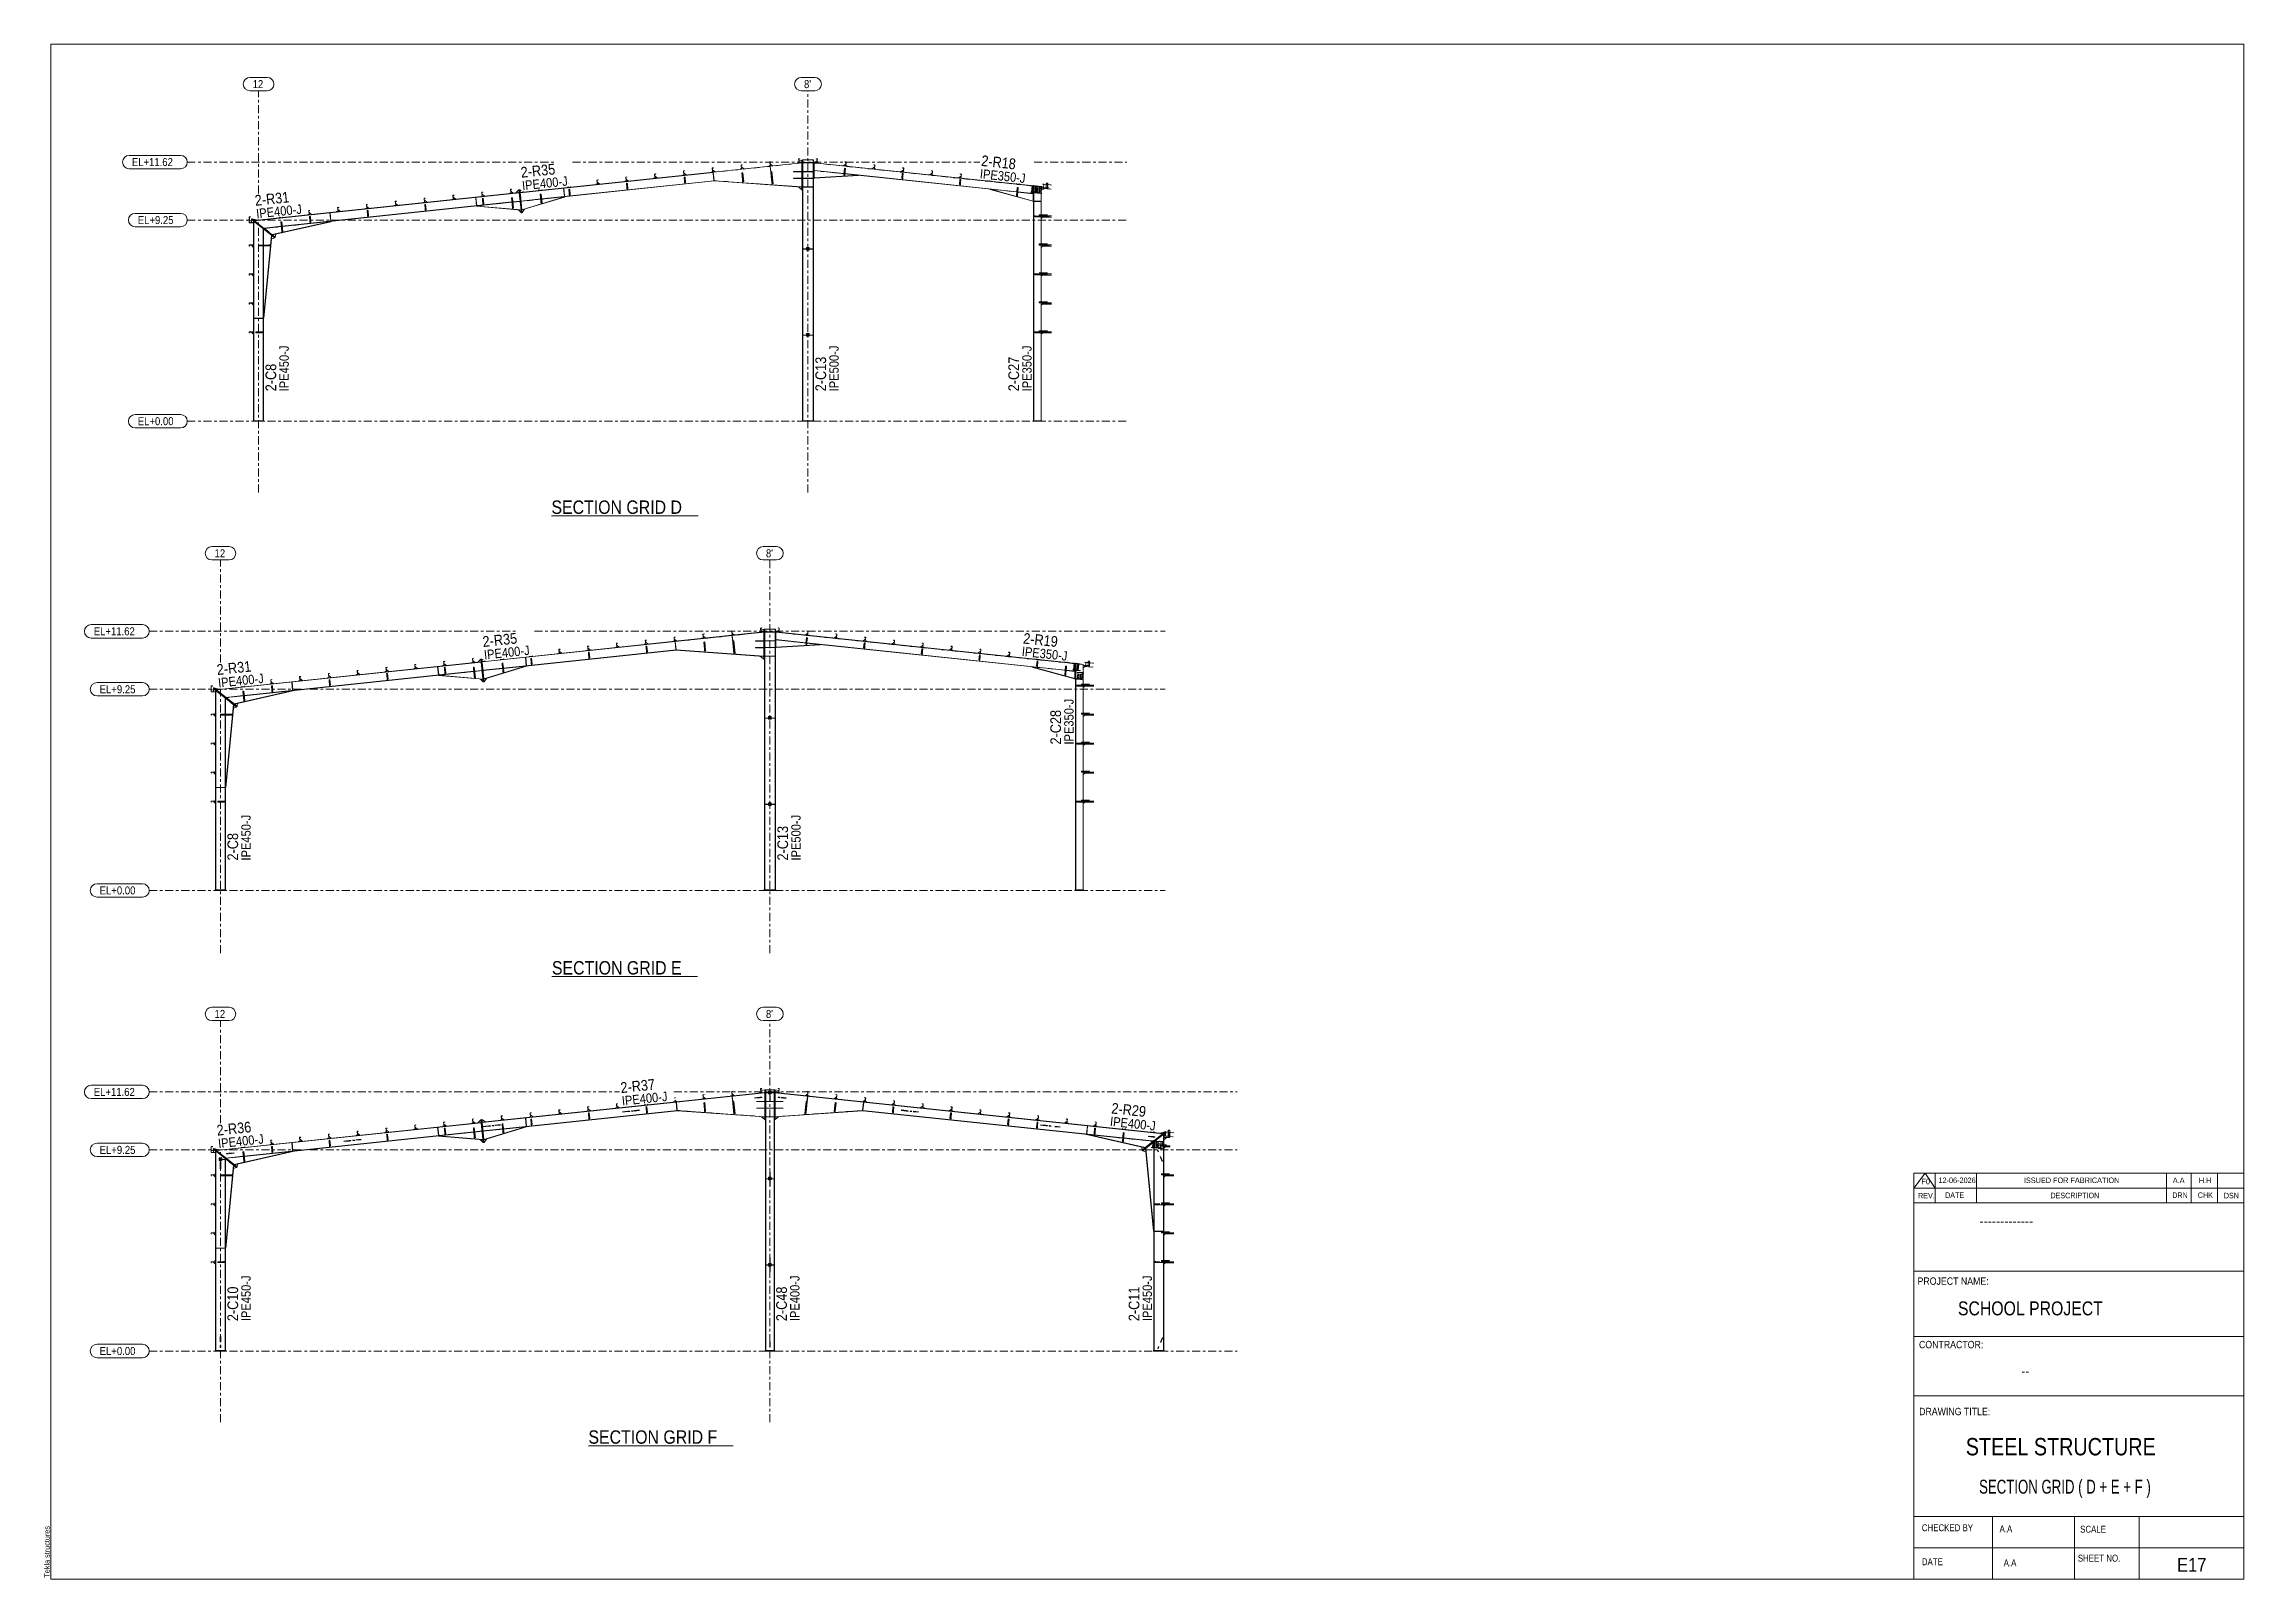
# Model space of a CAD drawing. Header units: millimetres. Extents: x -49 to 773, y -69 to 505.
import ezdxf

# ---------------------------------------------------------------- set-up
doc = ezdxf.new("R2010")
doc.units = ezdxf.units.MM
for name, pattern in [('XKITLINE00', [0]), ('XKITLINE02', [4, 2, -2]), ('XKITLINE03', [6, 3, -1, 1, -1])]:
    doc.linetypes.add(name, pattern=pattern)
for name, color, linetype, lineweight in [('DrawingSheet', 5, 'Continuous', 0), ('OtherObjectType', 7, 'Continuous', 0), ('Part', 2, 'Continuous', 0), ('PartMark', 7, 'Continuous', 0), ('S-grid', 1, 'Continuous', 0)]:
    doc.layers.add(name, color=color, linetype=linetype, lineweight=lineweight)
doc.styles.add('@ARIAL_UNICODE_MS_BOLD', font='ARIAL.TTF')
doc.styles.add('ARIAL', font='ARIAL.TTF')
doc.styles.add('ARIAL_NARROW', font='ARIALN.TTF')
doc.styles.add('COMIC_SANS_MS_BOLD', font='COMICBD.TTF')
doc.styles.add('SWIS721_EX_BT', font='ARIAL.TTF')
doc.styles.add('SWISSE', font='ARIAL.TTF')

# ---------------------------------------------------------------- blocks, each defined once
blk = doc.blocks.new('*A1')
at = {"layer": 'Part'}
blk.add_hatch(color=3, dxfattribs=at).paths.add_polyline_path([(343.5, 100.03), (343.5, 100.05), (343.84, 100.01), (343.79, 99.59), (343.78, 99.59), (343.82, 99.99)], flags=17)
blk = doc.blocks.new('*A2')
at = {"layer": 'Part'}
blk.add_hatch(color=3, dxfattribs=at).paths.add_polyline_path([(369.71, 98.62), (369.71, 98.64), (370.17, 98.59), (370.01, 97.05), (369.55, 97.1), (369.55, 97.12), (369.99, 97.07), (370.15, 98.57)], flags=17)
blk = doc.blocks.new('*A3')
at = {"layer": 'Part'}
blk.add_hatch(color=3, dxfattribs=at).paths.add_polyline_path([(368.49, 93.78), (368.49, 93.39), (370.17, 93.39), (370.17, 92.97), (370.03, 92.97), (370.03, 92.99), (370.16, 92.99), (370.16, 93.37), (368.48, 93.37), (368.48, 93.79), (368.62, 93.79), (368.62, 93.78)], flags=17)
blk = doc.blocks.new('*A4')
at = {"layer": 'Part'}
blk.add_hatch(color=3, dxfattribs=at).paths.add_polyline_path([(368.49, 82.94), (368.49, 82.56), (370.17, 82.56), (370.17, 82.14), (370.03, 82.14), (370.03, 82.15), (370.16, 82.15), (370.16, 82.54), (368.48, 82.54), (368.48, 82.96), (368.62, 82.96), (368.62, 82.94)], flags=17)
blk = doc.blocks.new('*A5')
at = {"layer": 'Part'}
blk.add_hatch(color=3, dxfattribs=at).paths.add_polyline_path([(368.49, 72.11), (368.49, 71.72), (370.17, 71.72), (370.17, 71.31), (370.03, 71.31), (370.03, 71.32), (370.16, 71.32), (370.16, 71.71), (368.48, 71.71), (368.48, 72.12), (368.62, 72.12), (368.62, 72.11)], flags=17)
blk = doc.blocks.new('*A6')
at = {"layer": 'Part'}
blk.add_hatch(color=3, dxfattribs=at).paths.add_polyline_path([(368.49, 61.28), (368.49, 60.89), (370.17, 60.89), (370.17, 60.47), (370.03, 60.47), (370.03, 60.49), (370.16, 60.49), (370.16, 60.87), (368.48, 60.87), (368.48, 61.29), (368.62, 61.29), (368.62, 61.28)], flags=17)
blk = doc.blocks.new('*A7')
at = {"layer": 'Part'}
blk.add_hatch(color=3, dxfattribs=at).paths.add_polyline_path([(368.49, 50.44), (368.49, 50.06), (370.17, 50.06), (370.17, 49.64), (370.03, 49.64), (370.03, 49.65), (370.16, 49.65), (370.16, 50.04), (368.48, 50.04), (368.48, 50.46), (368.62, 50.46), (368.62, 50.44)], flags=17)
blk = doc.blocks.new('*A8')
at = {"layer": 'Part'}
blk.add_hatch(color=3, dxfattribs=at).paths.add_polyline_path([(333.54, 101.88), (333.56, 101.99), (333.57, 101.99), (333.56, 101.87), (333.14, 101.91), (333.3, 103.4), (332.92, 103.45), (332.9, 103.34), (332.89, 103.34), (332.9, 103.46), (333.32, 103.42), (333.16, 101.92)], flags=17)
blk = doc.blocks.new('*A9')
at = {"layer": 'Part'}
blk.add_hatch(color=3, dxfattribs=at).paths.add_polyline_path([(322.77, 103.02), (322.78, 103.13), (322.8, 103.13), (322.78, 103), (322.37, 103.05), (322.53, 104.54), (322.14, 104.58), (322.13, 104.47), (322.12, 104.47), (322.13, 104.6), (322.54, 104.55), (322.39, 103.06)], flags=17)
blk = doc.blocks.new('*A10')
at = {"layer": 'Part'}
blk.add_hatch(color=3, dxfattribs=at).paths.add_polyline_path([(312, 104.16), (312.01, 104.27), (312.02, 104.26), (312.01, 104.14), (311.6, 104.18), (311.75, 105.68), (311.37, 105.72), (311.36, 105.61), (311.34, 105.61), (311.36, 105.73), (311.77, 105.69), (311.61, 104.2)], flags=17)
blk = doc.blocks.new('*A11')
at = {"layer": 'Part'}
blk.add_hatch(color=3, dxfattribs=at).paths.add_polyline_path([(301.22, 105.29), (301.23, 105.4), (301.25, 105.4), (301.24, 105.28), (300.82, 105.32), (300.98, 106.81), (300.59, 106.85), (300.58, 106.74), (300.57, 106.75), (300.58, 106.87), (301, 106.83), (300.84, 105.33)], flags=17)
blk = doc.blocks.new('*A12')
at = {"layer": 'Part'}
blk.add_hatch(color=3, dxfattribs=at).paths.add_polyline_path([(290.45, 106.43), (290.46, 106.54), (290.48, 106.54), (290.46, 106.41), (290.05, 106.46), (290.21, 107.95), (289.82, 107.99), (289.81, 107.88), (289.79, 107.88), (289.81, 108.01), (290.22, 107.96), (290.06, 106.47)], flags=17)
blk = doc.blocks.new('*A13')
at = {"layer": 'Part'}
blk.add_hatch(color=3, dxfattribs=at).paths.add_polyline_path([(279.68, 107.57), (279.69, 107.68), (279.7, 107.67), (279.69, 107.55), (279.27, 107.59), (279.43, 109.09), (279.05, 109.13), (279.04, 109.02), (279.02, 109.02), (279.03, 109.14), (279.45, 109.1), (279.29, 107.61)], flags=17)
blk = doc.blocks.new('*A14')
at = {"layer": 'Part'}
blk.add_hatch(color=3, dxfattribs=at).paths.add_polyline_path([(365.05, 95.22), (365.05, 95.29), (366.45, 95.15), (366.44, 95.07), (365.77, 95.14), (365.53, 92.8), (366.19, 92.73), (366.18, 92.66), (364.79, 92.81), (364.8, 92.88), (365.47, 92.81), (365.71, 95.15)], flags=17)
blk = doc.blocks.new('*A15')
at = {"layer": 'Part'}
blk.add_hatch(color=3, dxfattribs=at).paths.add_polyline_path([(344.32, 100.75), (344.33, 100.86), (344.34, 100.86), (344.33, 100.73), (343.92, 100.77), (344.07, 102.27), (343.69, 102.31), (343.68, 102.2), (343.66, 102.2), (343.68, 102.33), (344.09, 102.28), (343.93, 100.79)], flags=17)
blk = doc.blocks.new('*A16')
at = {"layer": 'Part'}
blk.add_hatch(color=3, dxfattribs=at).paths.add_polyline_path([(164.72, 109.1), (165.13, 109.14), (165.15, 109.02), (165.13, 109.02), (165.12, 109.13), (164.73, 109.09), (164.89, 107.59), (164.48, 107.55), (164.46, 107.67), (164.48, 107.68), (164.49, 107.57), (164.88, 107.61)], flags=17)
blk = doc.blocks.new('*A17')
at = {"layer": 'Part'}
blk.add_hatch(color=3, dxfattribs=at).paths.add_polyline_path([(175.49, 110.24), (175.91, 110.28), (175.92, 110.16), (175.9, 110.15), (175.89, 110.26), (175.51, 110.22), (175.67, 108.73), (175.25, 108.69), (175.24, 108.81), (175.25, 108.81), (175.26, 108.7), (175.65, 108.74)], flags=17)
blk = doc.blocks.new('*A18')
at = {"layer": 'Part'}
blk.add_hatch(color=3, dxfattribs=at).paths.add_polyline_path([(154.2, 105.69), (154.53, 105.73), (154.53, 105.71), (154.22, 105.68), (154.26, 105.28), (154.24, 105.27)], flags=17)
blk = doc.blocks.new('*A19')
at = {"layer": 'Part'}
blk.add_hatch(color=3, dxfattribs=at).paths.add_polyline_path([(175.75, 107.97), (176.08, 108), (176.08, 107.98), (175.76, 107.95), (175.81, 107.55), (175.79, 107.55)], flags=17)
blk = doc.blocks.new('*A20')
at = {"layer": 'Part'}
blk.add_hatch(color=3, dxfattribs=at).paths.add_polyline_path([(24.66, 94.33), (25.08, 94.37), (25.09, 94.25), (25.07, 94.24), (25.06, 94.35), (24.68, 94.31), (24.84, 92.82), (24.42, 92.78), (24.41, 92.9), (24.42, 92.9), (24.43, 92.79), (24.82, 92.83)], flags=17)
blk = doc.blocks.new('*A21')
at = {"layer": 'Part'}
blk.add_hatch(color=3, dxfattribs=at).paths.add_polyline_path([(35.43, 95.46), (35.85, 95.51), (35.86, 95.38), (35.85, 95.38), (35.84, 95.49), (35.45, 95.45), (35.61, 93.96), (35.19, 93.91), (35.18, 94.04), (35.2, 94.04), (35.21, 93.93), (35.59, 93.97)], flags=17)
blk = doc.blocks.new('*A22')
at = {"layer": 'Part'}
blk.add_hatch(color=3, dxfattribs=at).paths.add_polyline_path([(46.21, 96.6), (46.62, 96.64), (46.64, 96.52), (46.62, 96.52), (46.61, 96.63), (46.23, 96.59), (46.38, 95.09), (45.97, 95.05), (45.96, 95.17), (45.97, 95.18), (45.98, 95.07), (46.37, 95.11)], flags=17)
blk = doc.blocks.new('*A23')
at = {"layer": 'Part'}
blk.add_hatch(color=3, dxfattribs=at).paths.add_polyline_path([(56.98, 97.74), (57.4, 97.78), (57.41, 97.66), (57.39, 97.65), (57.38, 97.76), (57, 97.72), (57.16, 96.23), (56.74, 96.19), (56.73, 96.31), (56.74, 96.31), (56.76, 96.2), (57.14, 96.24)], flags=17)
blk = doc.blocks.new('*A24')
at = {"layer": 'Part'}
blk.add_hatch(color=3, dxfattribs=at).paths.add_polyline_path([(67.76, 98.87), (68.17, 98.92), (68.18, 98.79), (68.17, 98.79), (68.16, 98.9), (67.77, 98.86), (67.93, 97.37), (67.52, 97.32), (67.5, 97.45), (67.52, 97.45), (67.53, 97.34), (67.91, 97.38)], flags=17)
blk = doc.blocks.new('*A25')
at = {"layer": 'Part'}
blk.add_hatch(color=3, dxfattribs=at).paths.add_polyline_path([(78.53, 100.01), (78.94, 100.05), (78.96, 99.93), (78.94, 99.93), (78.93, 100.04), (78.55, 100), (78.7, 98.5), (78.29, 98.46), (78.28, 98.58), (78.29, 98.58), (78.3, 98.47), (78.69, 98.52)], flags=17)
blk = doc.blocks.new('*A26')
at = {"layer": 'Part'}
blk.add_hatch(color=3, dxfattribs=at).paths.add_polyline_path([(89.3, 101.15), (89.72, 101.19), (89.73, 101.06), (89.72, 101.06), (89.7, 101.17), (89.32, 101.13), (89.48, 99.64), (89.06, 99.59), (89.05, 99.72), (89.06, 99.72), (89.08, 99.61), (89.46, 99.65)], flags=17)
blk = doc.blocks.new('*A27')
at = {"layer": 'Part'}
blk.add_hatch(color=3, dxfattribs=at).paths.add_polyline_path([(100.08, 102.28), (100.49, 102.33), (100.5, 102.2), (100.49, 102.2), (100.48, 102.31), (100.09, 102.27), (100.25, 100.77), (99.84, 100.73), (99.82, 100.86), (99.84, 100.86), (99.85, 100.75), (100.23, 100.79)], flags=17)
blk = doc.blocks.new('*A28')
at = {"layer": 'Part'}
blk.add_hatch(color=3, dxfattribs=at).paths.add_polyline_path([(110.85, 103.42), (111.26, 103.46), (111.28, 103.34), (111.26, 103.34), (111.25, 103.45), (110.87, 103.4), (111.02, 101.91), (110.61, 101.87), (110.6, 101.99), (110.61, 101.99), (110.62, 101.88), (111.01, 101.92)], flags=17)
blk = doc.blocks.new('*A29')
at = {"layer": 'Part'}
blk.add_hatch(color=3, dxfattribs=at).paths.add_polyline_path([(121.62, 104.55), (122.04, 104.6), (122.05, 104.47), (122.04, 104.47), (122.02, 104.58), (121.64, 104.54), (121.8, 103.05), (121.38, 103), (121.37, 103.13), (121.38, 103.13), (121.4, 103.02), (121.78, 103.06)], flags=17)
blk = doc.blocks.new('*A30')
at = {"layer": 'Part'}
blk.add_hatch(color=3, dxfattribs=at).paths.add_polyline_path([(132.4, 105.69), (132.81, 105.73), (132.82, 105.61), (132.81, 105.61), (132.8, 105.72), (132.41, 105.68), (132.57, 104.18), (132.16, 104.14), (132.14, 104.26), (132.16, 104.27), (132.17, 104.16), (132.55, 104.2)], flags=17)
blk = doc.blocks.new('*A31')
at = {"layer": 'Part'}
blk.add_hatch(color=3, dxfattribs=at).paths.add_polyline_path([(143.17, 106.83), (143.59, 106.87), (143.6, 106.75), (143.58, 106.74), (143.57, 106.85), (143.19, 106.81), (143.34, 105.32), (142.93, 105.28), (142.92, 105.4), (142.93, 105.4), (142.94, 105.29), (143.33, 105.33)], flags=17)
blk = doc.blocks.new('*A32')
at = {"layer": 'Part'}
blk.add_hatch(color=3, dxfattribs=at).paths.add_polyline_path([(153.94, 107.96), (154.36, 108.01), (154.37, 107.88), (154.36, 107.88), (154.35, 107.99), (153.96, 107.95), (154.12, 106.46), (153.7, 106.41), (153.69, 106.54), (153.71, 106.54), (153.72, 106.43), (154.1, 106.47)], flags=17)
blk = doc.blocks.new('*A33')
at = {"layer": 'Part'}
blk.add_hatch(color=3, dxfattribs=at).paths.add_polyline_path([(164.72, 109.1), (165.13, 109.14), (165.15, 109.02), (165.13, 109.02), (165.12, 109.13), (164.73, 109.09), (164.89, 107.59), (164.48, 107.55), (164.46, 107.67), (164.48, 107.68), (164.49, 107.57), (164.88, 107.61)], flags=17)
blk = doc.blocks.new('*A34')
at = {"layer": 'Part'}
blk.add_hatch(color=3, dxfattribs=at).paths.add_polyline_path([(175.49, 110.24), (175.91, 110.28), (175.92, 110.16), (175.9, 110.15), (175.89, 110.26), (175.51, 110.22), (175.67, 108.73), (175.25, 108.69), (175.24, 108.81), (175.25, 108.81), (175.26, 108.7), (175.65, 108.74)], flags=17)
blk = doc.blocks.new('*A35')
at = {"layer": 'Part'}
blk.add_hatch(color=3, dxfattribs=at).paths.add_polyline_path([(14.58, 82.94), (14.58, 82.96), (14.71, 82.96), (14.71, 82.54), (13.21, 82.54), (13.21, 82.15), (13.32, 82.15), (13.32, 82.14), (13.19, 82.14), (13.19, 82.56), (14.69, 82.56), (14.69, 82.94)], flags=17)
blk = doc.blocks.new('*A36')
at = {"layer": 'Part'}
blk.add_hatch(color=3, dxfattribs=at).paths.add_polyline_path([(14.58, 72.11), (14.58, 72.12), (14.71, 72.12), (14.71, 71.71), (13.21, 71.71), (13.21, 71.32), (13.32, 71.32), (13.32, 71.31), (13.19, 71.31), (13.19, 71.72), (14.69, 71.72), (14.69, 72.11)], flags=17)
blk = doc.blocks.new('*A37')
at = {"layer": 'Part'}
blk.add_hatch(color=3, dxfattribs=at).paths.add_polyline_path([(14.58, 50.44), (14.58, 50.46), (14.71, 50.46), (14.71, 50.04), (13.21, 50.04), (13.21, 49.65), (13.32, 49.65), (13.32, 49.64), (13.19, 49.64), (13.19, 50.06), (14.69, 50.06), (14.69, 50.44)], flags=17)
blk = doc.blocks.new('*A38')
at = {"layer": 'Part'}
blk.add_hatch(color=3, dxfattribs=at).paths.add_polyline_path([(14.58, 61.28), (14.58, 61.29), (14.71, 61.29), (14.71, 60.87), (13.21, 60.87), (13.21, 60.49), (13.32, 60.49), (13.32, 60.47), (13.19, 60.47), (13.19, 60.89), (14.69, 60.89), (14.69, 61.28)], flags=17)
blk = doc.blocks.new('*A39')
at = {"layer": 'Part'}
blk.add_hatch(color=3, dxfattribs=at).paths.add_polyline_path([(15.63, 49.71), (15.63, 50.04), (16.08, 50.04), (16.08, 50.02), (15.66, 50.02), (15.66, 49.71)], flags=17)
blk = doc.blocks.new('*A40')
at = {"layer": 'Part'}
blk.add_hatch(color=3, dxfattribs=at).paths.add_polyline_path([(14.58, 82.94), (14.58, 82.96), (14.71, 82.96), (14.71, 82.54), (13.21, 82.54), (13.21, 82.15), (13.32, 82.15), (13.32, 82.14), (13.19, 82.14), (13.19, 82.56), (14.69, 82.56), (14.69, 82.94)], flags=17)
blk = doc.blocks.new('*A41')
at = {"layer": 'Part'}
blk.add_hatch(color=3, dxfattribs=at).paths.add_polyline_path([(14.58, 72.11), (14.58, 72.12), (14.71, 72.12), (14.71, 71.71), (13.21, 71.71), (13.21, 71.32), (13.32, 71.32), (13.32, 71.31), (13.19, 71.31), (13.19, 71.72), (14.69, 71.72), (14.69, 72.11)], flags=17)
blk = doc.blocks.new('*A42')
at = {"layer": 'Part'}
blk.add_hatch(color=3, dxfattribs=at).paths.add_polyline_path([(14.58, 50.44), (14.58, 50.46), (14.71, 50.46), (14.71, 50.04), (13.21, 50.04), (13.21, 49.65), (13.32, 49.65), (13.32, 49.64), (13.19, 49.64), (13.19, 50.06), (14.69, 50.06), (14.69, 50.44)], flags=17)
blk = doc.blocks.new('*A43')
at = {"layer": 'Part'}
blk.add_hatch(color=3, dxfattribs=at).paths.add_polyline_path([(14.58, 61.28), (14.58, 61.29), (14.71, 61.29), (14.71, 60.87), (13.21, 60.87), (13.21, 60.49), (13.32, 60.49), (13.32, 60.47), (13.19, 60.47), (13.19, 60.89), (14.69, 60.89), (14.69, 61.28)], flags=17)
blk = doc.blocks.new('*A44')
at = {"layer": 'Part'}
blk.add_hatch(color=3, dxfattribs=at).paths.add_polyline_path([(16.67, 82.21), (16.67, 82.54), (17.28, 82.54), (17.28, 82.52), (16.71, 82.52), (16.71, 82.21)], flags=17)
blk = doc.blocks.new('*A45')
at = {"layer": 'Part'}
blk.add_hatch(color=3, dxfattribs=at).paths.add_polyline_path([(13.19, 91.6), (13.19, 93.12), (13.61, 93.12), (13.61, 92.99), (13.59, 92.99), (13.59, 93.1), (13.21, 93.1), (13.21, 91.62), (13.59, 91.62), (13.59, 91.73), (13.61, 91.73), (13.61, 91.6)], flags=17)
blk = doc.blocks.new('*A46')
at = {"layer": 'Part'}
blk.add_hatch(color=3, dxfattribs=at).paths.add_polyline_path([(24.66, 94.33), (25.08, 94.37), (25.09, 94.25), (25.07, 94.24), (25.06, 94.35), (24.68, 94.31), (24.84, 92.82), (24.42, 92.78), (24.41, 92.9), (24.42, 92.9), (24.43, 92.79), (24.82, 92.83)], flags=17)
blk = doc.blocks.new('*A47')
at = {"layer": 'Part'}
blk.add_hatch(color=3, dxfattribs=at).paths.add_polyline_path([(35.43, 95.46), (35.85, 95.51), (35.86, 95.38), (35.85, 95.38), (35.84, 95.49), (35.45, 95.45), (35.61, 93.96), (35.19, 93.91), (35.18, 94.04), (35.2, 94.04), (35.21, 93.93), (35.59, 93.97)], flags=17)
blk = doc.blocks.new('*A48')
at = {"layer": 'Part'}
blk.add_hatch(color=3, dxfattribs=at).paths.add_polyline_path([(46.21, 96.6), (46.62, 96.64), (46.64, 96.52), (46.62, 96.52), (46.61, 96.63), (46.23, 96.59), (46.38, 95.09), (45.97, 95.05), (45.96, 95.17), (45.97, 95.18), (45.98, 95.07), (46.37, 95.11)], flags=17)
blk = doc.blocks.new('*A49')
at = {"layer": 'Part'}
blk.add_hatch(color=3, dxfattribs=at).paths.add_polyline_path([(56.98, 97.74), (57.4, 97.78), (57.41, 97.66), (57.39, 97.65), (57.38, 97.76), (57, 97.72), (57.16, 96.23), (56.74, 96.19), (56.73, 96.31), (56.74, 96.31), (56.76, 96.2), (57.14, 96.24)], flags=17)
blk = doc.blocks.new('*A50')
at = {"layer": 'Part'}
blk.add_hatch(color=3, dxfattribs=at).paths.add_polyline_path([(67.76, 98.87), (68.17, 98.92), (68.18, 98.79), (68.17, 98.79), (68.16, 98.9), (67.77, 98.86), (67.93, 97.37), (67.52, 97.32), (67.5, 97.45), (67.52, 97.45), (67.53, 97.34), (67.91, 97.38)], flags=17)
blk = doc.blocks.new('*A51')
at = {"layer": 'Part'}
blk.add_hatch(color=3, dxfattribs=at).paths.add_polyline_path([(25.01, 91.18), (25.34, 91.22), (25.34, 91.19), (25.03, 91.16), (25.08, 90.64), (25.07, 90.64)], flags=17)
blk = doc.blocks.new('*A52')
at = {"layer": 'Part'}
blk.add_hatch(color=3, dxfattribs=at).paths.add_polyline_path([(35.69, 93.19), (36.02, 93.23), (36.02, 93.21), (35.71, 93.18), (35.75, 92.78), (35.73, 92.77)], flags=17)
blk = doc.blocks.new('*A53')
at = {"layer": 'Part'}
blk.add_hatch(color=3, dxfattribs=at).paths.add_polyline_path([(57.24, 95.47), (57.57, 95.5), (57.57, 95.48), (57.26, 95.45), (57.3, 95.05), (57.28, 95.05)], flags=17)
blk = doc.blocks.new('*A54')
at = {"layer": 'Part'}
blk.add_hatch(color=3, dxfattribs=at).paths.add_polyline_path([(100.33, 100.01), (100.66, 100.05), (100.66, 100.03), (100.35, 99.99), (100.39, 99.59), (100.38, 99.59)], flags=17)
blk = doc.blocks.new('*A55')
at = {"layer": 'Part'}
blk.add_hatch(color=3, dxfattribs=at).paths.add_polyline_path([(111.21, 100.13), (111.54, 100.17), (111.55, 100.14), (111.23, 100.11), (111.29, 99.57), (111.27, 99.56)], flags=17)
blk = doc.blocks.new('*A56')
at = {"layer": 'Part'}
blk.add_hatch(color=3, dxfattribs=at).paths.add_polyline_path([(121.95, 101.58), (122.28, 101.62), (122.29, 101.59), (121.97, 101.56), (122.02, 101.07), (122.01, 101.06)], flags=17)
blk = doc.blocks.new('*A57')
at = {"layer": 'Part'}
blk.add_hatch(color=3, dxfattribs=at).paths.add_polyline_path([(132.65, 103.42), (132.98, 103.46), (132.99, 103.44), (132.67, 103.4), (132.71, 103), (132.7, 103)], flags=17)
blk = doc.blocks.new('*A58')
at = {"layer": 'Part'}
blk.add_hatch(color=3, dxfattribs=at).paths.add_polyline_path([(153.94, 107.96), (154.36, 108.01), (154.37, 107.88), (154.36, 107.88), (154.35, 107.99), (153.96, 107.95), (154.12, 106.46), (153.7, 106.41), (153.69, 106.54), (153.71, 106.54), (153.72, 106.43), (154.1, 106.47)], flags=17)
blk = doc.blocks.new('*A59')
at = {"layer": 'Part'}
blk.add_hatch(color=3, dxfattribs=at).paths.add_polyline_path([(78.53, 100.01), (78.94, 100.05), (78.96, 99.93), (78.94, 99.93), (78.93, 100.04), (78.55, 100), (78.7, 98.5), (78.29, 98.46), (78.28, 98.58), (78.29, 98.58), (78.3, 98.47), (78.69, 98.52)], flags=17)
blk = doc.blocks.new('*A60')
at = {"layer": 'Part'}
blk.add_hatch(color=3, dxfattribs=at).paths.add_polyline_path([(89.3, 101.15), (89.72, 101.19), (89.73, 101.06), (89.72, 101.06), (89.7, 101.17), (89.32, 101.13), (89.48, 99.64), (89.06, 99.59), (89.05, 99.72), (89.06, 99.72), (89.08, 99.61), (89.46, 99.65)], flags=17)
blk = doc.blocks.new('*A61')
at = {"layer": 'Part'}
blk.add_hatch(color=3, dxfattribs=at).paths.add_polyline_path([(100.08, 102.28), (100.49, 102.33), (100.5, 102.2), (100.49, 102.2), (100.48, 102.31), (100.09, 102.27), (100.25, 100.77), (99.84, 100.73), (99.82, 100.86), (99.84, 100.86), (99.85, 100.75), (100.23, 100.79)], flags=17)
blk = doc.blocks.new('*A62')
at = {"layer": 'Part'}
blk.add_hatch(color=3, dxfattribs=at).paths.add_polyline_path([(110.85, 103.42), (111.26, 103.46), (111.28, 103.34), (111.26, 103.34), (111.25, 103.45), (110.87, 103.4), (111.02, 101.91), (110.61, 101.87), (110.6, 101.99), (110.61, 101.99), (110.62, 101.88), (111.01, 101.92)], flags=17)
blk = doc.blocks.new('*A63')
at = {"layer": 'Part'}
blk.add_hatch(color=3, dxfattribs=at).paths.add_polyline_path([(121.62, 104.55), (122.04, 104.6), (122.05, 104.47), (122.04, 104.47), (122.02, 104.58), (121.64, 104.54), (121.8, 103.05), (121.38, 103), (121.37, 103.13), (121.38, 103.13), (121.4, 103.02), (121.78, 103.06)], flags=17)
blk = doc.blocks.new('*A64')
at = {"layer": 'Part'}
blk.add_hatch(color=3, dxfattribs=at).paths.add_polyline_path([(78.78, 97.74), (79.12, 97.78), (79.12, 97.75), (78.8, 97.72), (78.84, 97.32), (78.83, 97.32)], flags=17)
blk = doc.blocks.new('*A65')
at = {"layer": 'Part'}
blk.add_hatch(color=3, dxfattribs=at).paths.add_polyline_path([(132.4, 105.69), (132.81, 105.73), (132.82, 105.61), (132.81, 105.61), (132.8, 105.72), (132.41, 105.68), (132.57, 104.18), (132.16, 104.14), (132.14, 104.26), (132.16, 104.27), (132.17, 104.16), (132.55, 104.2)], flags=17)
blk = doc.blocks.new('*A66')
at = {"layer": 'Part'}
blk.add_hatch(color=3, dxfattribs=at).paths.add_polyline_path([(143.17, 106.83), (143.59, 106.87), (143.6, 106.75), (143.58, 106.74), (143.57, 106.85), (143.19, 106.81), (143.34, 105.32), (142.93, 105.28), (142.92, 105.4), (142.93, 105.4), (142.94, 105.29), (143.33, 105.33)], flags=17)
blk = doc.blocks.new('*A67')
at = {"layer": 'Part'}
blk.add_hatch(color=3, dxfattribs=at).paths.add_polyline_path([(290.45, 106.43), (290.46, 106.54), (290.48, 106.54), (290.46, 106.41), (290.05, 106.46), (290.21, 107.95), (289.82, 107.99), (289.81, 107.88), (289.79, 107.88), (289.81, 108.01), (290.22, 107.96), (290.06, 106.47)], flags=17)
blk = doc.blocks.new('*A68')
at = {"layer": 'Part'}
blk.add_hatch(color=3, dxfattribs=at).paths.add_polyline_path([(289.63, 105.71), (289.64, 105.73), (289.97, 105.69), (289.92, 105.27), (289.91, 105.28), (289.95, 105.68)], flags=17)
blk = doc.blocks.new('*A69')
at = {"layer": 'Part'}
blk.add_hatch(color=3, dxfattribs=at).paths.add_polyline_path([(311.18, 103.44), (311.18, 103.46), (311.52, 103.42), (311.47, 103), (311.45, 103), (311.5, 103.4)], flags=17)
blk = doc.blocks.new('*A70')
at = {"layer": 'Part'}
blk.add_hatch(color=3, dxfattribs=at).paths.add_polyline_path([(321.96, 102.3), (321.96, 102.32), (322.29, 102.29), (322.24, 101.87), (322.23, 101.87), (322.27, 102.27)], flags=17)
blk = doc.blocks.new('*A71')
at = {"layer": 'Part'}
blk.add_hatch(color=3, dxfattribs=at).paths.add_polyline_path([(355.09, 99.61), (355.1, 99.72), (355.12, 99.72), (355.1, 99.59), (354.69, 99.64), (354.85, 101.13), (354.46, 101.17), (354.45, 101.06), (354.44, 101.06), (354.45, 101.19), (354.86, 101.15), (354.71, 99.65)], flags=17)
blk = doc.blocks.new('*A72')
at = {"layer": 'Part'}
blk.add_hatch(color=3, dxfattribs=at).paths.add_polyline_path([(354.2, 98.22), (354.21, 98.24), (354.54, 98.21), (354.48, 97.7), (354.47, 97.7), (354.52, 98.19)], flags=17)
blk = doc.blocks.new('*A73')
at = {"layer": 'Part'}
h = blk.add_hatch(color=3, dxfattribs=at)
h.paths.add_polyline_path([(221.67, 48.49), (221.67, 49.32), (222.5, 49.32), (222.5, 48.49)], flags=17)
h.paths.add_polyline_path([(221.7, 49.29), (221.7, 48.52), (222.47, 48.52), (222.47, 49.29)])
blk = doc.blocks.new('*A74')
at = {"layer": 'Part'}
h = blk.add_hatch(color=3, dxfattribs=at)
h.paths.add_polyline_path([(221.67, 80.73), (221.67, 81.56), (222.5, 81.56), (222.5, 80.73)], flags=17)
h.paths.add_polyline_path([(221.7, 81.53), (221.7, 80.76), (222.47, 80.76), (222.47, 81.53)])
blk = doc.blocks.new('*A75')
at = {"layer": 'Part'}
blk.add_hatch(color=3, dxfattribs=at).paths.add_polyline_path([(235.61, 109.94), (235.62, 109.97), (235.95, 109.94), (235.88, 109.29), (235.86, 109.29), (235.93, 109.91)], flags=17)
blk = doc.blocks.new('*A76')
at = {"layer": 'Part'}
blk.add_hatch(color=3, dxfattribs=at).paths.add_polyline_path([(246.46, 109.54), (246.47, 109.57), (246.8, 109.53), (246.74, 109.01), (246.73, 109.01), (246.78, 109.51)], flags=17)
blk = doc.blocks.new('*A77')
at = {"layer": 'Part'}
blk.add_hatch(color=3, dxfattribs=at).paths.add_polyline_path([(268.09, 107.98), (268.09, 108), (268.42, 107.97), (268.38, 107.55), (268.36, 107.55), (268.4, 107.95)], flags=17)
blk = doc.blocks.new('*A78')
at = {"layer": 'Part'}
blk.add_hatch(color=3, dxfattribs=at).paths.add_polyline_path([(225.81, 113.25), (225.82, 113.36), (225.83, 113.36), (225.82, 113.23), (225.41, 113.27), (225.56, 114.77), (225.18, 114.81), (225.17, 114.7), (225.15, 114.7), (225.17, 114.83), (225.58, 114.78), (225.42, 113.29)], flags=17)
blk = doc.blocks.new('*A79')
at = {"layer": 'Part'}
blk.add_hatch(color=3, dxfattribs=at).paths.add_polyline_path([(268.9, 108.7), (268.91, 108.81), (268.93, 108.81), (268.92, 108.69), (268.5, 108.73), (268.66, 110.22), (268.27, 110.26), (268.26, 110.15), (268.25, 110.16), (268.26, 110.28), (268.68, 110.24), (268.52, 108.74)], flags=17)
blk = doc.blocks.new('*A80')
at = {"layer": 'Part'}
blk.add_hatch(color=3, dxfattribs=at).paths.add_polyline_path([(258.13, 109.84), (258.14, 109.95), (258.16, 109.95), (258.14, 109.82), (257.73, 109.87), (257.89, 111.36), (257.5, 111.4), (257.49, 111.29), (257.47, 111.29), (257.49, 111.42), (257.9, 111.37), (257.74, 109.88)], flags=17)
blk = doc.blocks.new('*A81')
at = {"layer": 'Part'}
blk.add_hatch(color=3, dxfattribs=at).paths.add_polyline_path([(247.36, 110.97), (247.37, 111.08), (247.38, 111.08), (247.37, 110.96), (246.95, 111), (247.11, 112.5), (246.73, 112.54), (246.72, 112.43), (246.7, 112.43), (246.71, 112.55), (247.13, 112.51), (246.97, 111.02)], flags=17)
blk = doc.blocks.new('*A82')
at = {"layer": 'Part'}
blk.add_hatch(color=3, dxfattribs=at).paths.add_polyline_path([(236.58, 112.11), (236.59, 112.22), (236.61, 112.22), (236.59, 112.09), (236.18, 112.14), (236.34, 113.63), (235.95, 113.67), (235.94, 113.56), (235.93, 113.56), (235.94, 113.69), (236.35, 113.65), (236.2, 112.15)], flags=17)
blk = doc.blocks.new('*A83')
at = {"layer": 'Part'}
blk.add_hatch(color=3, dxfattribs=at).paths.add_polyline_path([(218.59, 114.78), (219, 114.83), (219.01, 114.7), (219, 114.7), (218.99, 114.81), (218.6, 114.77), (218.76, 113.27), (218.35, 113.23), (218.33, 113.36), (218.35, 113.36), (218.36, 113.25), (218.74, 113.29)], flags=17)
blk = doc.blocks.new('*A84')
at = {"layer": 'Part'}
blk.add_hatch(color=3, dxfattribs=at).paths.add_polyline_path([(186.26, 111.37), (186.68, 111.42), (186.69, 111.29), (186.68, 111.29), (186.67, 111.4), (186.28, 111.36), (186.44, 109.87), (186.02, 109.82), (186.01, 109.95), (186.03, 109.95), (186.04, 109.84), (186.42, 109.88)], flags=17)
blk = doc.blocks.new('*A85')
at = {"layer": 'Part'}
blk.add_hatch(color=3, dxfattribs=at).paths.add_polyline_path([(197.04, 112.51), (197.45, 112.55), (197.47, 112.43), (197.45, 112.43), (197.44, 112.54), (197.05, 112.5), (197.21, 111), (196.8, 110.96), (196.79, 111.08), (196.8, 111.08), (196.81, 110.97), (197.2, 111.02)], flags=17)
blk = doc.blocks.new('*A86')
at = {"layer": 'Part'}
blk.add_hatch(color=3, dxfattribs=at).paths.add_polyline_path([(207.81, 113.65), (208.23, 113.69), (208.24, 113.56), (208.22, 113.56), (208.21, 113.67), (207.83, 113.63), (207.99, 112.14), (207.57, 112.09), (207.56, 112.22), (207.57, 112.22), (207.59, 112.11), (207.97, 112.15)], flags=17)
blk = doc.blocks.new('*A87')
at = {"layer": 'Part'}
blk.add_hatch(color=3, dxfattribs=at).paths.add_polyline_path([(279.68, 107.57), (279.69, 107.68), (279.7, 107.67), (279.69, 107.55), (279.27, 107.59), (279.43, 109.09), (279.05, 109.13), (279.04, 109.02), (279.02, 109.02), (279.03, 109.14), (279.45, 109.1), (279.29, 107.61)], flags=17)
blk = doc.blocks.new('*A88')
at = {"layer": 'Part'}
blk.add_hatch(color=3, dxfattribs=at).paths.add_polyline_path([(225.81, 113.25), (225.82, 113.36), (225.83, 113.36), (225.82, 113.23), (225.41, 113.27), (225.56, 114.77), (225.18, 114.81), (225.17, 114.7), (225.15, 114.7), (225.17, 114.83), (225.58, 114.78), (225.42, 113.29)], flags=17)
blk = doc.blocks.new('*A89')
at = {"layer": 'Part'}
blk.add_hatch(color=3, dxfattribs=at).paths.add_polyline_path([(218.59, 114.78), (219, 114.83), (219.01, 114.7), (219, 114.7), (218.99, 114.81), (218.6, 114.77), (218.76, 113.27), (218.35, 113.23), (218.33, 113.36), (218.35, 113.36), (218.36, 113.25), (218.74, 113.29)], flags=17)
blk = doc.blocks.new('*A90')
at = {"layer": 'Part'}
blk.add_hatch(color=3, dxfattribs=at).paths.add_polyline_path([(197.04, 112.51), (197.45, 112.55), (197.47, 112.43), (197.45, 112.43), (197.44, 112.54), (197.05, 112.5), (197.21, 111), (196.8, 110.96), (196.79, 111.08), (196.8, 111.08), (196.81, 110.97), (197.2, 111.02)], flags=17)
blk = doc.blocks.new('*A91')
at = {"layer": 'Part'}
blk.add_hatch(color=3, dxfattribs=at).paths.add_polyline_path([(207.81, 113.65), (208.23, 113.69), (208.24, 113.56), (208.22, 113.56), (208.21, 113.67), (207.83, 113.63), (207.99, 112.14), (207.57, 112.09), (207.56, 112.22), (207.57, 112.22), (207.59, 112.11), (207.97, 112.15)], flags=17)
blk = doc.blocks.new('*A92')
at = {"layer": 'Part'}
blk.add_hatch(color=3, dxfattribs=at).paths.add_polyline_path([(208.22, 109.94), (208.55, 109.97), (208.55, 109.94), (208.24, 109.91), (208.3, 109.29), (208.29, 109.29)], flags=17)
blk = doc.blocks.new('*A93')
at = {"layer": 'Part'}
blk.add_hatch(color=3, dxfattribs=at).paths.add_polyline_path([(197.37, 109.53), (197.7, 109.57), (197.7, 109.54), (197.39, 109.51), (197.44, 109.01), (197.42, 109.01)], flags=17)
blk = doc.blocks.new('*A94')
at = {"layer": 'Part'}
blk.add_hatch(color=3, dxfattribs=at).paths.add_polyline_path([(186.26, 111.37), (186.68, 111.42), (186.69, 111.29), (186.68, 111.29), (186.67, 111.4), (186.28, 111.36), (186.44, 109.87), (186.02, 109.82), (186.01, 109.95), (186.03, 109.95), (186.04, 109.84), (186.42, 109.88)], flags=17)
blk = doc.blocks.new('*A95')
at = {"layer": 'Part'}
blk.add_hatch(color=3, dxfattribs=at).paths.add_polyline_path([(268.9, 108.7), (268.91, 108.81), (268.93, 108.81), (268.92, 108.69), (268.5, 108.73), (268.66, 110.22), (268.27, 110.26), (268.26, 110.15), (268.25, 110.16), (268.26, 110.28), (268.68, 110.24), (268.52, 108.74)], flags=17)
blk = doc.blocks.new('*A96')
at = {"layer": 'Part'}
blk.add_hatch(color=3, dxfattribs=at).paths.add_polyline_path([(258.13, 109.84), (258.14, 109.95), (258.16, 109.95), (258.14, 109.82), (257.73, 109.87), (257.89, 111.36), (257.5, 111.4), (257.49, 111.29), (257.47, 111.29), (257.49, 111.42), (257.9, 111.37), (257.74, 109.88)], flags=17)
blk = doc.blocks.new('*A97')
at = {"layer": 'Part'}
blk.add_hatch(color=3, dxfattribs=at).paths.add_polyline_path([(247.36, 110.97), (247.37, 111.08), (247.38, 111.08), (247.37, 110.96), (246.95, 111), (247.11, 112.5), (246.73, 112.54), (246.72, 112.43), (246.7, 112.43), (246.71, 112.55), (247.13, 112.51), (246.97, 111.02)], flags=17)
blk = doc.blocks.new('*A98')
at = {"layer": 'Part'}
blk.add_hatch(color=3, dxfattribs=at).paths.add_polyline_path([(236.58, 112.11), (236.59, 112.22), (236.61, 112.22), (236.59, 112.09), (236.18, 112.14), (236.34, 113.63), (235.95, 113.67), (235.94, 113.56), (235.93, 113.56), (235.94, 113.69), (236.35, 113.65), (236.2, 112.15)], flags=17)
blk = doc.blocks.new('*A99')
at = {"layer": 'Part'}
blk.add_hatch(color=3, dxfattribs=at).paths.add_polyline_path([(368.49, 82.94), (368.49, 82.56), (370.17, 82.56), (370.17, 82.14), (370.03, 82.14), (370.03, 82.15), (370.16, 82.15), (370.16, 82.54), (368.48, 82.54), (368.48, 82.96), (368.62, 82.96), (368.62, 82.94)], flags=17)
blk = doc.blocks.new('*A100')
at = {"layer": 'Part'}
blk.add_hatch(color=3, dxfattribs=at).paths.add_polyline_path([(368.49, 72.11), (368.49, 71.72), (370.17, 71.72), (370.17, 71.31), (370.03, 71.31), (370.03, 71.32), (370.16, 71.32), (370.16, 71.71), (368.48, 71.71), (368.48, 72.12), (368.62, 72.12), (368.62, 72.11)], flags=17)
blk = doc.blocks.new('*A101')
at = {"layer": 'Part'}
blk.add_hatch(color=3, dxfattribs=at).paths.add_polyline_path([(368.49, 61.28), (368.49, 60.89), (370.17, 60.89), (370.17, 60.47), (370.03, 60.47), (370.03, 60.49), (370.16, 60.49), (370.16, 60.87), (368.48, 60.87), (368.48, 61.29), (368.62, 61.29), (368.62, 61.28)], flags=17)
blk = doc.blocks.new('*A102')
at = {"layer": 'Part'}
blk.add_hatch(color=3, dxfattribs=at).paths.add_polyline_path([(368.49, 50.44), (368.49, 50.06), (370.17, 50.06), (370.17, 49.64), (370.03, 49.64), (370.03, 49.65), (370.16, 49.65), (370.16, 50.04), (368.48, 50.04), (368.48, 50.46), (368.62, 50.46), (368.62, 50.44)], flags=17)
blk = doc.blocks.new('*A103')
at = {"layer": 'Part'}
blk.add_hatch(color=3, dxfattribs=at).paths.add_polyline_path([(367.25, 50.02), (367.25, 50.04), (367.63, 50.04), (367.63, 49.71), (367.61, 49.71), (367.61, 50.02)], flags=17)
blk = doc.blocks.new('*A104')
at = {"layer": 'Part'}
blk.add_hatch(color=3, dxfattribs=at).paths.add_polyline_path([(367.25, 71.69), (367.25, 71.71), (367.63, 71.71), (367.63, 71.37), (367.61, 71.37), (367.61, 71.69)], flags=17)
blk = doc.blocks.new('*A105')
at = {"layer": 'Part'}
blk.add_hatch(color=3, dxfattribs=at).paths.add_polyline_path([(365.86, 98.47), (365.88, 98.58), (365.89, 98.58), (365.88, 98.46), (365.46, 98.5), (365.62, 100), (365.24, 100.04), (365.22, 99.93), (365.21, 99.93), (365.22, 100.05), (365.64, 100.01), (365.48, 98.52)], flags=17)
blk = doc.blocks.new('*A106')
at = {"layer": 'Part'}
blk.add_hatch(color=3, dxfattribs=at).paths.add_polyline_path([(355.09, 99.61), (355.1, 99.72), (355.12, 99.72), (355.1, 99.59), (354.69, 99.64), (354.85, 101.13), (354.46, 101.17), (354.45, 101.06), (354.44, 101.06), (354.45, 101.19), (354.86, 101.15), (354.71, 99.65)], flags=17)
blk = doc.blocks.new('*A107')
at = {"layer": 'Part'}
blk.add_hatch(color=3, dxfattribs=at).paths.add_polyline_path([(344.32, 100.75), (344.33, 100.86), (344.34, 100.86), (344.33, 100.73), (343.92, 100.77), (344.07, 102.27), (343.69, 102.31), (343.68, 102.2), (343.66, 102.2), (343.68, 102.33), (344.09, 102.28), (343.93, 100.79)], flags=17)
blk = doc.blocks.new('*A108')
at = {"layer": 'Part'}
blk.add_hatch(color=3, dxfattribs=at).paths.add_polyline_path([(333.54, 101.88), (333.56, 101.99), (333.57, 101.99), (333.56, 101.87), (333.14, 101.91), (333.3, 103.4), (332.92, 103.45), (332.9, 103.34), (332.89, 103.34), (332.9, 103.46), (333.32, 103.42), (333.16, 101.92)], flags=17)
blk = doc.blocks.new('*A109')
at = {"layer": 'Part'}
blk.add_hatch(color=3, dxfattribs=at).paths.add_polyline_path([(322.77, 103.02), (322.78, 103.13), (322.8, 103.13), (322.78, 103), (322.37, 103.05), (322.53, 104.54), (322.14, 104.58), (322.13, 104.47), (322.12, 104.47), (322.13, 104.6), (322.54, 104.55), (322.39, 103.06)], flags=17)
blk = doc.blocks.new('*A110')
at = {"layer": 'Part'}
blk.add_hatch(color=3, dxfattribs=at).paths.add_polyline_path([(312, 104.16), (312.01, 104.27), (312.02, 104.26), (312.01, 104.14), (311.6, 104.18), (311.75, 105.68), (311.37, 105.72), (311.36, 105.61), (311.34, 105.61), (311.36, 105.73), (311.77, 105.69), (311.61, 104.2)], flags=17)
blk = doc.blocks.new('*A111')
at = {"layer": 'Part'}
blk.add_hatch(color=3, dxfattribs=at).paths.add_polyline_path([(301.22, 105.29), (301.23, 105.4), (301.25, 105.4), (301.24, 105.28), (300.82, 105.32), (300.98, 106.81), (300.59, 106.85), (300.58, 106.74), (300.57, 106.75), (300.58, 106.87), (301, 106.83), (300.84, 105.33)], flags=17)
blk = doc.blocks.new('*A112')
at = {"layer": 'Part'}
blk.add_hatch(color=3, dxfattribs=at).paths.add_polyline_path([(333.54, 274.13), (333.56, 274.24), (333.57, 274.24), (333.56, 274.11), (333.14, 274.16), (333.3, 275.65), (332.92, 275.69), (332.9, 275.58), (332.89, 275.58), (332.9, 275.71), (333.32, 275.66), (333.16, 274.17)], flags=17)
blk = doc.blocks.new('*A113')
at = {"layer": 'Part'}
blk.add_hatch(color=3, dxfattribs=at).paths.add_polyline_path([(337.55, 265.61), (337.55, 265.62), (337.9, 265.62), (337.9, 265.29), (337.89, 265.29), (337.89, 265.61)], flags=17)
blk = doc.blocks.new('*A114')
at = {"layer": 'Part'}
blk.add_hatch(color=3, dxfattribs=at).paths.add_polyline_path([(321.97, 274.7), (321.97, 274.72), (322.31, 274.69), (322.26, 274.29), (322.25, 274.29), (322.29, 274.67)], flags=17)
blk = doc.blocks.new('*A115')
at = {"layer": 'Part'}
blk.add_hatch(color=3, dxfattribs=at).paths.add_polyline_path([(332.65, 272.71), (332.66, 272.74), (332.99, 272.7), (332.93, 272.18), (332.92, 272.18), (332.97, 272.68)], flags=17)
blk = doc.blocks.new('*A116')
at = {"layer": 'Part'}
blk.add_hatch(color=3, dxfattribs=at).paths.add_polyline_path([(335.45, 273.77), (335.46, 273.85), (336.85, 273.7), (336.84, 273.62), (336.17, 273.69), (335.93, 271.36), (336.59, 271.29), (336.59, 271.21), (335.19, 271.36), (335.2, 271.43), (335.87, 271.36), (336.11, 273.7)], flags=17)
blk = doc.blocks.new('*A117')
at = {"layer": 'Part'}
blk.add_hatch(color=3, dxfattribs=at).paths.add_polyline_path([(312, 276.4), (312.01, 276.51), (312.02, 276.51), (312.01, 276.39), (311.6, 276.43), (311.75, 277.92), (311.37, 277.96), (311.36, 277.86), (311.34, 277.86), (311.36, 277.98), (311.77, 277.94), (311.61, 276.44)], flags=17)
blk = doc.blocks.new('*A118')
at = {"layer": 'Part'}
blk.add_hatch(color=3, dxfattribs=at).paths.add_polyline_path([(14.58, 255.19), (14.58, 255.21), (14.71, 255.21), (14.71, 254.79), (13.21, 254.79), (13.21, 254.4), (13.32, 254.4), (13.32, 254.39), (13.19, 254.39), (13.19, 254.8), (14.69, 254.8), (14.69, 255.19)], flags=17)
blk = doc.blocks.new('*A119')
at = {"layer": 'Part'}
blk.add_hatch(color=3, dxfattribs=at).paths.add_polyline_path([(14.58, 255.19), (14.58, 255.21), (14.71, 255.21), (14.71, 254.79), (13.21, 254.79), (13.21, 254.4), (13.32, 254.4), (13.32, 254.39), (13.19, 254.39), (13.19, 254.8), (14.69, 254.8), (14.69, 255.19)], flags=17)
blk = doc.blocks.new('*A120')
at = {"layer": 'Part'}
blk.add_hatch(color=3, dxfattribs=at).paths.add_polyline_path([(111.21, 272.38), (111.54, 272.42), (111.55, 272.39), (111.23, 272.35), (111.29, 271.81), (111.27, 271.81)], flags=17)
blk = doc.blocks.new('*A121')
at = {"layer": 'Part'}
blk.add_hatch(color=3, dxfattribs=at).paths.add_polyline_path([(121.95, 273.83), (122.28, 273.87), (122.29, 273.84), (121.97, 273.81), (122.02, 273.31), (122.01, 273.31)], flags=17)
blk = doc.blocks.new('*A122')
at = {"layer": 'Part'}
blk.add_hatch(color=3, dxfattribs=at).paths.add_polyline_path([(132.65, 275.67), (132.98, 275.7), (132.99, 275.68), (132.67, 275.65), (132.71, 275.25), (132.7, 275.25)], flags=17)
blk = doc.blocks.new('*A123')
at = {"layer": 'Part'}
blk.add_hatch(color=3, dxfattribs=at).paths.add_polyline_path([(153.94, 280.21), (154.36, 280.25), (154.37, 280.13), (154.36, 280.13), (154.35, 280.24), (153.96, 280.2), (154.12, 278.7), (153.7, 278.66), (153.69, 278.78), (153.71, 278.79), (153.72, 278.68), (154.1, 278.72)], flags=17)
blk = doc.blocks.new('*A124')
at = {"layer": 'Part'}
blk.add_hatch(color=3, dxfattribs=at).paths.add_polyline_path([(153.94, 280.21), (154.36, 280.25), (154.37, 280.13), (154.36, 280.13), (154.35, 280.24), (153.96, 280.2), (154.12, 278.7), (153.7, 278.66), (153.69, 278.78), (153.71, 278.79), (153.72, 278.68), (154.1, 278.72)], flags=17)
blk = doc.blocks.new('*A125')
at = {"layer": 'Part'}
blk.add_hatch(color=3, dxfattribs=at).paths.add_polyline_path([(164.72, 281.35), (165.13, 281.39), (165.15, 281.27), (165.13, 281.26), (165.12, 281.37), (164.73, 281.33), (164.89, 279.84), (164.48, 279.8), (164.46, 279.92), (164.48, 279.92), (164.49, 279.81), (164.88, 279.85)], flags=17)
blk = doc.blocks.new('*A126')
at = {"layer": 'Part'}
blk.add_hatch(color=3, dxfattribs=at).paths.add_polyline_path([(164.72, 281.35), (165.13, 281.39), (165.15, 281.27), (165.13, 281.26), (165.12, 281.37), (164.73, 281.33), (164.89, 279.84), (164.48, 279.8), (164.46, 279.92), (164.48, 279.92), (164.49, 279.81), (164.88, 279.85)], flags=17)
blk = doc.blocks.new('*A127')
at = {"layer": 'Part'}
blk.add_hatch(color=3, dxfattribs=at).paths.add_polyline_path([(154.2, 277.94), (154.53, 277.98), (154.53, 277.96), (154.22, 277.92), (154.26, 277.52), (154.24, 277.52)], flags=17)
blk = doc.blocks.new('*A128')
at = {"layer": 'Part'}
blk.add_hatch(color=3, dxfattribs=at).paths.add_polyline_path([(14.58, 244.36), (14.58, 244.37), (14.71, 244.37), (14.71, 243.96), (13.21, 243.96), (13.21, 243.57), (13.32, 243.57), (13.32, 243.55), (13.19, 243.55), (13.19, 243.97), (14.69, 243.97), (14.69, 244.36)], flags=17)
blk = doc.blocks.new('*A129')
at = {"layer": 'Part'}
blk.add_hatch(color=3, dxfattribs=at).paths.add_polyline_path([(14.58, 244.36), (14.58, 244.37), (14.71, 244.37), (14.71, 243.96), (13.21, 243.96), (13.21, 243.57), (13.32, 243.57), (13.32, 243.55), (13.19, 243.55), (13.19, 243.97), (14.69, 243.97), (14.69, 244.36)], flags=17)
blk = doc.blocks.new('*A130')
at = {"layer": 'Part'}
blk.add_hatch(color=3, dxfattribs=at).paths.add_polyline_path([(14.58, 222.69), (14.58, 222.71), (14.71, 222.71), (14.71, 222.29), (13.21, 222.29), (13.21, 221.9), (13.32, 221.9), (13.32, 221.89), (13.19, 221.89), (13.19, 222.3), (14.69, 222.3), (14.69, 222.69)], flags=17)
blk = doc.blocks.new('*A131')
at = {"layer": 'Part'}
blk.add_hatch(color=3, dxfattribs=at).paths.add_polyline_path([(14.58, 222.69), (14.58, 222.71), (14.71, 222.71), (14.71, 222.29), (13.21, 222.29), (13.21, 221.9), (13.32, 221.9), (13.32, 221.89), (13.19, 221.89), (13.19, 222.3), (14.69, 222.3), (14.69, 222.69)], flags=17)
blk = doc.blocks.new('*A132')
at = {"layer": 'Part'}
blk.add_hatch(color=3, dxfattribs=at).paths.add_polyline_path([(14.58, 233.52), (14.58, 233.54), (14.71, 233.54), (14.71, 233.12), (13.21, 233.12), (13.21, 232.74), (13.32, 232.74), (13.32, 232.72), (13.19, 232.72), (13.19, 233.14), (14.69, 233.14), (14.69, 233.52)], flags=17)
blk = doc.blocks.new('*A133')
at = {"layer": 'Part'}
blk.add_hatch(color=3, dxfattribs=at).paths.add_polyline_path([(14.58, 233.52), (14.58, 233.54), (14.71, 233.54), (14.71, 233.12), (13.21, 233.12), (13.21, 232.74), (13.32, 232.74), (13.32, 232.72), (13.19, 232.72), (13.19, 233.14), (14.69, 233.14), (14.69, 233.52)], flags=17)
blk = doc.blocks.new('*A134')
at = {"layer": 'Part'}
blk.add_hatch(color=3, dxfattribs=at).paths.add_polyline_path([(15.63, 221.96), (15.63, 222.29), (16.08, 222.29), (16.08, 222.27), (15.66, 222.27), (15.66, 221.96)], flags=17)
blk = doc.blocks.new('*A135')
at = {"layer": 'Part'}
blk.add_hatch(color=3, dxfattribs=at).paths.add_polyline_path([(16.67, 254.46), (16.67, 254.79), (17.28, 254.79), (17.28, 254.77), (16.71, 254.77), (16.71, 254.46)], flags=17)
blk = doc.blocks.new('*A136')
at = {"layer": 'Part'}
blk.add_hatch(color=3, dxfattribs=at).paths.add_polyline_path([(13.19, 263.85), (13.19, 265.36), (13.61, 265.36), (13.61, 265.24), (13.59, 265.24), (13.59, 265.35), (13.21, 265.35), (13.21, 263.86), (13.59, 263.86), (13.59, 263.97), (13.61, 263.97), (13.61, 263.85)], flags=17)
blk = doc.blocks.new('*A137')
at = {"layer": 'Part'}
blk.add_hatch(color=3, dxfattribs=at).paths.add_polyline_path([(24.66, 266.57), (25.08, 266.62), (25.09, 266.49), (25.07, 266.49), (25.06, 266.6), (24.68, 266.56), (24.84, 265.07), (24.42, 265.02), (24.41, 265.15), (24.42, 265.15), (24.43, 265.04), (24.82, 265.08)], flags=17)
blk = doc.blocks.new('*A138')
at = {"layer": 'Part'}
blk.add_hatch(color=3, dxfattribs=at).paths.add_polyline_path([(24.66, 266.57), (25.08, 266.62), (25.09, 266.49), (25.07, 266.49), (25.06, 266.6), (24.68, 266.56), (24.84, 265.07), (24.42, 265.02), (24.41, 265.15), (24.42, 265.15), (24.43, 265.04), (24.82, 265.08)], flags=17)
blk = doc.blocks.new('*A139')
at = {"layer": 'Part'}
blk.add_hatch(color=3, dxfattribs=at).paths.add_polyline_path([(35.43, 267.71), (35.85, 267.75), (35.86, 267.63), (35.85, 267.63), (35.84, 267.74), (35.45, 267.7), (35.61, 266.2), (35.19, 266.16), (35.18, 266.28), (35.2, 266.29), (35.21, 266.18), (35.59, 266.22)], flags=17)
blk = doc.blocks.new('*A140')
at = {"layer": 'Part'}
blk.add_hatch(color=3, dxfattribs=at).paths.add_polyline_path([(35.43, 267.71), (35.85, 267.75), (35.86, 267.63), (35.85, 267.63), (35.84, 267.74), (35.45, 267.7), (35.61, 266.2), (35.19, 266.16), (35.18, 266.28), (35.2, 266.29), (35.21, 266.18), (35.59, 266.22)], flags=17)
blk = doc.blocks.new('*A141')
at = {"layer": 'Part'}
blk.add_hatch(color=3, dxfattribs=at).paths.add_polyline_path([(46.21, 268.85), (46.62, 268.89), (46.64, 268.77), (46.62, 268.76), (46.61, 268.87), (46.23, 268.83), (46.38, 267.34), (45.97, 267.3), (45.96, 267.42), (45.97, 267.42), (45.98, 267.31), (46.37, 267.35)], flags=17)
blk = doc.blocks.new('*A142')
at = {"layer": 'Part'}
blk.add_hatch(color=3, dxfattribs=at).paths.add_polyline_path([(46.21, 268.85), (46.62, 268.89), (46.64, 268.77), (46.62, 268.76), (46.61, 268.87), (46.23, 268.83), (46.38, 267.34), (45.97, 267.3), (45.96, 267.42), (45.97, 267.42), (45.98, 267.31), (46.37, 267.35)], flags=17)
blk = doc.blocks.new('*A143')
at = {"layer": 'Part'}
blk.add_hatch(color=3, dxfattribs=at).paths.add_polyline_path([(56.98, 269.98), (57.4, 270.03), (57.41, 269.9), (57.39, 269.9), (57.38, 270.01), (57, 269.97), (57.16, 268.48), (56.74, 268.43), (56.73, 268.56), (56.74, 268.56), (56.76, 268.45), (57.14, 268.49)], flags=17)
blk = doc.blocks.new('*A144')
at = {"layer": 'Part'}
blk.add_hatch(color=3, dxfattribs=at).paths.add_polyline_path([(56.98, 269.98), (57.4, 270.03), (57.41, 269.9), (57.39, 269.9), (57.38, 270.01), (57, 269.97), (57.16, 268.48), (56.74, 268.43), (56.73, 268.56), (56.74, 268.56), (56.76, 268.45), (57.14, 268.49)], flags=17)
blk = doc.blocks.new('*A145')
at = {"layer": 'Part'}
blk.add_hatch(color=3, dxfattribs=at).paths.add_polyline_path([(25.01, 263.43), (25.34, 263.47), (25.34, 263.44), (25.03, 263.4), (25.08, 262.88), (25.07, 262.88)], flags=17)
blk = doc.blocks.new('*A146')
at = {"layer": 'Part'}
blk.add_hatch(color=3, dxfattribs=at).paths.add_polyline_path([(35.69, 265.44), (36.02, 265.48), (36.02, 265.46), (35.71, 265.42), (35.75, 265.02), (35.73, 265.02)], flags=17)
blk = doc.blocks.new('*A147')
at = {"layer": 'Part'}
blk.add_hatch(color=3, dxfattribs=at).paths.add_polyline_path([(57.24, 267.71), (57.57, 267.75), (57.57, 267.73), (57.26, 267.69), (57.3, 267.3), (57.28, 267.29)], flags=17)
blk = doc.blocks.new('*A148')
at = {"layer": 'Part'}
blk.add_hatch(color=3, dxfattribs=at).paths.add_polyline_path([(67.76, 271.12), (68.17, 271.16), (68.18, 271.04), (68.17, 271.04), (68.16, 271.15), (67.77, 271.11), (67.93, 269.61), (67.52, 269.57), (67.5, 269.69), (67.52, 269.69), (67.53, 269.59), (67.91, 269.63)], flags=17)
blk = doc.blocks.new('*A149')
at = {"layer": 'Part'}
blk.add_hatch(color=3, dxfattribs=at).paths.add_polyline_path([(78.53, 272.26), (78.94, 272.3), (78.96, 272.18), (78.94, 272.17), (78.93, 272.28), (78.55, 272.24), (78.7, 270.75), (78.29, 270.71), (78.28, 270.83), (78.29, 270.83), (78.3, 270.72), (78.69, 270.76)], flags=17)
blk = doc.blocks.new('*A150')
at = {"layer": 'Part'}
blk.add_hatch(color=3, dxfattribs=at).paths.add_polyline_path([(78.53, 272.26), (78.94, 272.3), (78.96, 272.18), (78.94, 272.17), (78.93, 272.28), (78.55, 272.24), (78.7, 270.75), (78.29, 270.71), (78.28, 270.83), (78.29, 270.83), (78.3, 270.72), (78.69, 270.76)], flags=17)
blk = doc.blocks.new('*A151')
at = {"layer": 'Part'}
blk.add_hatch(color=3, dxfattribs=at).paths.add_polyline_path([(89.3, 273.39), (89.72, 273.44), (89.73, 273.31), (89.72, 273.31), (89.7, 273.42), (89.32, 273.38), (89.48, 271.89), (89.06, 271.84), (89.05, 271.97), (89.06, 271.97), (89.08, 271.86), (89.46, 271.9)], flags=17)
blk = doc.blocks.new('*A152')
at = {"layer": 'Part'}
blk.add_hatch(color=3, dxfattribs=at).paths.add_polyline_path([(89.3, 273.39), (89.72, 273.44), (89.73, 273.31), (89.72, 273.31), (89.7, 273.42), (89.32, 273.38), (89.48, 271.89), (89.06, 271.84), (89.05, 271.97), (89.06, 271.97), (89.08, 271.86), (89.46, 271.9)], flags=17)
blk = doc.blocks.new('*A153')
at = {"layer": 'Part'}
blk.add_hatch(color=3, dxfattribs=at).paths.add_polyline_path([(100.08, 274.53), (100.49, 274.57), (100.5, 274.45), (100.49, 274.45), (100.48, 274.56), (100.09, 274.52), (100.25, 273.02), (99.84, 272.98), (99.82, 273.1), (99.84, 273.1), (99.85, 272.99), (100.23, 273.04)], flags=17)
blk = doc.blocks.new('*A154')
at = {"layer": 'Part'}
blk.add_hatch(color=3, dxfattribs=at).paths.add_polyline_path([(100.08, 274.53), (100.49, 274.57), (100.5, 274.45), (100.49, 274.45), (100.48, 274.56), (100.09, 274.52), (100.25, 273.02), (99.84, 272.98), (99.82, 273.1), (99.84, 273.1), (99.85, 272.99), (100.23, 273.04)], flags=17)
blk = doc.blocks.new('*A155')
at = {"layer": 'Part'}
blk.add_hatch(color=3, dxfattribs=at).paths.add_polyline_path([(110.85, 275.66), (111.26, 275.71), (111.28, 275.58), (111.26, 275.58), (111.25, 275.69), (110.87, 275.65), (111.02, 274.16), (110.61, 274.11), (110.6, 274.24), (110.61, 274.24), (110.62, 274.13), (111.01, 274.17)], flags=17)
blk = doc.blocks.new('*A156')
at = {"layer": 'Part'}
blk.add_hatch(color=3, dxfattribs=at).paths.add_polyline_path([(110.85, 275.66), (111.26, 275.71), (111.28, 275.58), (111.26, 275.58), (111.25, 275.69), (110.87, 275.65), (111.02, 274.16), (110.61, 274.11), (110.6, 274.24), (110.61, 274.24), (110.62, 274.13), (111.01, 274.17)], flags=17)
blk = doc.blocks.new('*A157')
at = {"layer": 'Part'}
blk.add_hatch(color=3, dxfattribs=at).paths.add_polyline_path([(121.62, 276.8), (122.04, 276.84), (122.05, 276.72), (122.04, 276.72), (122.02, 276.83), (121.64, 276.79), (121.8, 275.29), (121.38, 275.25), (121.37, 275.38), (121.38, 275.38), (121.4, 275.27), (121.78, 275.31)], flags=17)
blk = doc.blocks.new('*A158')
at = {"layer": 'Part'}
blk.add_hatch(color=3, dxfattribs=at).paths.add_polyline_path([(121.62, 276.8), (122.04, 276.84), (122.05, 276.72), (122.04, 276.72), (122.02, 276.83), (121.64, 276.79), (121.8, 275.29), (121.38, 275.25), (121.37, 275.38), (121.38, 275.38), (121.4, 275.27), (121.78, 275.31)], flags=17)
blk = doc.blocks.new('*A159')
at = {"layer": 'Part'}
blk.add_hatch(color=3, dxfattribs=at).paths.add_polyline_path([(132.4, 277.94), (132.81, 277.98), (132.82, 277.86), (132.81, 277.86), (132.8, 277.96), (132.41, 277.92), (132.57, 276.43), (132.16, 276.39), (132.14, 276.51), (132.16, 276.51), (132.17, 276.4), (132.55, 276.44)], flags=17)
blk = doc.blocks.new('*A160')
at = {"layer": 'Part'}
blk.add_hatch(color=3, dxfattribs=at).paths.add_polyline_path([(132.4, 277.94), (132.81, 277.98), (132.82, 277.86), (132.81, 277.86), (132.8, 277.96), (132.41, 277.92), (132.57, 276.43), (132.16, 276.39), (132.14, 276.51), (132.16, 276.51), (132.17, 276.4), (132.55, 276.44)], flags=17)
blk = doc.blocks.new('*A161')
at = {"layer": 'Part'}
blk.add_hatch(color=3, dxfattribs=at).paths.add_polyline_path([(143.17, 279.07), (143.59, 279.12), (143.6, 278.99), (143.58, 278.99), (143.57, 279.1), (143.19, 279.06), (143.34, 277.57), (142.93, 277.52), (142.92, 277.65), (142.93, 277.65), (142.94, 277.54), (143.33, 277.58)], flags=17)
blk = doc.blocks.new('*A162')
at = {"layer": 'Part'}
blk.add_hatch(color=3, dxfattribs=at).paths.add_polyline_path([(143.17, 279.07), (143.59, 279.12), (143.6, 278.99), (143.58, 278.99), (143.57, 279.1), (143.19, 279.06), (143.34, 277.57), (142.93, 277.52), (142.92, 277.65), (142.93, 277.65), (142.94, 277.54), (143.33, 277.58)], flags=17)
blk = doc.blocks.new('*A163')
at = {"layer": 'Part'}
blk.add_hatch(color=3, dxfattribs=at).paths.add_polyline_path([(78.78, 269.99), (79.12, 270.02), (79.12, 270), (78.8, 269.97), (78.84, 269.57), (78.83, 269.57)], flags=17)
blk = doc.blocks.new('*A164')
at = {"layer": 'Part'}
blk.add_hatch(color=3, dxfattribs=at).paths.add_polyline_path([(100.33, 272.26), (100.66, 272.29), (100.66, 272.27), (100.35, 272.24), (100.39, 271.84), (100.38, 271.84)], flags=17)
blk = doc.blocks.new('*A165')
at = {"layer": 'Part'}
blk.add_hatch(color=3, dxfattribs=at).paths.add_polyline_path([(67.76, 271.12), (68.17, 271.16), (68.18, 271.04), (68.17, 271.04), (68.16, 271.15), (67.77, 271.11), (67.93, 269.61), (67.52, 269.57), (67.5, 269.69), (67.52, 269.69), (67.53, 269.59), (67.91, 269.63)], flags=17)
blk = doc.blocks.new('*A166')
at = {"layer": 'Part'}
blk.add_hatch(color=3, dxfattribs=at).paths.add_polyline_path([(338.55, 255.19), (338.55, 254.8), (340.23, 254.8), (340.23, 254.39), (340.09, 254.39), (340.09, 254.4), (340.21, 254.4), (340.21, 254.79), (338.53, 254.79), (338.53, 255.21), (338.67, 255.21), (338.67, 255.19)], flags=17)
blk = doc.blocks.new('*A167')
at = {"layer": 'Part'}
blk.add_hatch(color=3, dxfattribs=at).paths.add_polyline_path([(338.55, 255.19), (338.55, 254.8), (340.23, 254.8), (340.23, 254.39), (340.09, 254.39), (340.09, 254.4), (340.21, 254.4), (340.21, 254.79), (338.53, 254.79), (338.53, 255.21), (338.67, 255.21), (338.67, 255.19)], flags=17)
blk = doc.blocks.new('*A168')
at = {"layer": 'Part'}
blk.add_hatch(color=3, dxfattribs=at).paths.add_polyline_path([(312, 276.4), (312.01, 276.51), (312.02, 276.51), (312.01, 276.39), (311.6, 276.43), (311.75, 277.92), (311.37, 277.96), (311.36, 277.86), (311.34, 277.86), (311.36, 277.98), (311.77, 277.94), (311.61, 276.44)], flags=17)
blk = doc.blocks.new('*A169')
at = {"layer": 'Part'}
blk.add_hatch(color=3, dxfattribs=at).paths.add_polyline_path([(301.22, 277.54), (301.23, 277.65), (301.25, 277.65), (301.24, 277.52), (300.82, 277.57), (300.98, 279.06), (300.59, 279.1), (300.58, 278.99), (300.57, 278.99), (300.58, 279.12), (301, 279.07), (300.84, 277.58)], flags=17)
blk = doc.blocks.new('*A170')
at = {"layer": 'Part'}
blk.add_hatch(color=3, dxfattribs=at).paths.add_polyline_path([(301.22, 277.54), (301.23, 277.65), (301.25, 277.65), (301.24, 277.52), (300.82, 277.57), (300.98, 279.06), (300.59, 279.1), (300.58, 278.99), (300.57, 278.99), (300.58, 279.12), (301, 279.07), (300.84, 277.58)], flags=17)
blk = doc.blocks.new('*A171')
at = {"layer": 'Part'}
blk.add_hatch(color=3, dxfattribs=at).paths.add_polyline_path([(290.45, 278.68), (290.46, 278.79), (290.48, 278.78), (290.46, 278.66), (290.05, 278.7), (290.21, 280.2), (289.82, 280.24), (289.81, 280.13), (289.79, 280.13), (289.81, 280.25), (290.22, 280.21), (290.06, 278.72)], flags=17)
blk = doc.blocks.new('*A172')
at = {"layer": 'Part'}
blk.add_hatch(color=3, dxfattribs=at).paths.add_polyline_path([(290.45, 278.68), (290.46, 278.79), (290.48, 278.78), (290.46, 278.66), (290.05, 278.7), (290.21, 280.2), (289.82, 280.24), (289.81, 280.13), (289.79, 280.13), (289.81, 280.25), (290.22, 280.21), (290.06, 278.72)], flags=17)
blk = doc.blocks.new('*A173')
at = {"layer": 'Part'}
blk.add_hatch(color=3, dxfattribs=at).paths.add_polyline_path([(279.68, 279.81), (279.69, 279.92), (279.7, 279.92), (279.69, 279.8), (279.27, 279.84), (279.43, 281.33), (279.05, 281.37), (279.04, 281.26), (279.02, 281.27), (279.03, 281.39), (279.45, 281.35), (279.29, 279.85)], flags=17)
blk = doc.blocks.new('*A174')
at = {"layer": 'Part'}
blk.add_hatch(color=3, dxfattribs=at).paths.add_polyline_path([(279.68, 279.81), (279.69, 279.92), (279.7, 279.92), (279.69, 279.8), (279.27, 279.84), (279.43, 281.33), (279.05, 281.37), (279.04, 281.26), (279.02, 281.27), (279.03, 281.39), (279.45, 281.35), (279.29, 279.85)], flags=17)
blk = doc.blocks.new('*A175')
at = {"layer": 'Part'}
blk.add_hatch(color=3, dxfattribs=at).paths.add_polyline_path([(337.55, 222.27), (337.55, 222.29), (337.9, 222.29), (337.9, 221.96), (337.89, 221.96), (337.89, 222.27)], flags=17)
blk = doc.blocks.new('*A176')
at = {"layer": 'Part'}
blk.add_hatch(color=3, dxfattribs=at).paths.add_polyline_path([(337.55, 243.94), (337.55, 243.96), (337.9, 243.96), (337.9, 243.62), (337.89, 243.62), (337.89, 243.94)], flags=17)
blk = doc.blocks.new('*A177')
at = {"layer": 'Part'}
blk.add_hatch(color=3, dxfattribs=at).paths.add_polyline_path([(322.77, 275.27), (322.78, 275.38), (322.8, 275.38), (322.78, 275.25), (322.37, 275.29), (322.53, 276.79), (322.14, 276.83), (322.13, 276.72), (322.12, 276.72), (322.13, 276.84), (322.54, 276.8), (322.39, 275.31)], flags=17)
blk = doc.blocks.new('*A178')
at = {"layer": 'Part'}
blk.add_hatch(color=3, dxfattribs=at).paths.add_polyline_path([(278.88, 279.25), (278.88, 279.27), (279.21, 279.23), (279.17, 278.83), (279.15, 278.83), (279.19, 279.21)], flags=17)
blk = doc.blocks.new('*A179')
at = {"layer": 'Part'}
blk.add_hatch(color=3, dxfattribs=at).paths.add_polyline_path([(300.42, 276.98), (300.43, 277), (300.76, 276.96), (300.72, 276.56), (300.7, 276.56), (300.74, 276.94)], flags=17)
blk = doc.blocks.new('*A180')
at = {"layer": 'Part'}
h = blk.add_hatch(color=3, dxfattribs=at)
h.paths.add_polyline_path([(221.67, 220.73), (221.67, 221.57), (222.5, 221.57), (222.5, 220.73)], flags=17)
h.paths.add_polyline_path([(221.7, 221.53), (221.7, 220.77), (222.47, 220.77), (222.47, 221.53)])
blk = doc.blocks.new('*A181')
at = {"layer": 'Part'}
h = blk.add_hatch(color=3, dxfattribs=at)
h.paths.add_polyline_path([(221.67, 252.97), (221.67, 253.81), (222.5, 253.81), (222.5, 252.97)], flags=17)
h.paths.add_polyline_path([(221.7, 253.77), (221.7, 253.01), (222.47, 253.01), (222.47, 253.77)])
blk = doc.blocks.new('*A182')
at = {"layer": 'Part'}
blk.add_hatch(color=3, dxfattribs=at).paths.add_polyline_path([(218.59, 287.03), (219, 287.07), (219.01, 286.95), (219, 286.95), (218.99, 287.06), (218.6, 287.02), (218.76, 285.52), (218.35, 285.48), (218.33, 285.6), (218.35, 285.6), (218.36, 285.49), (218.74, 285.54)], flags=17)
blk = doc.blocks.new('*A183')
at = {"layer": 'Part'}
blk.add_hatch(color=3, dxfattribs=at).paths.add_polyline_path([(218.59, 287.03), (219, 287.07), (219.01, 286.95), (219, 286.95), (218.99, 287.06), (218.6, 287.02), (218.76, 285.52), (218.35, 285.48), (218.33, 285.6), (218.35, 285.6), (218.36, 285.49), (218.74, 285.54)], flags=17)
blk = doc.blocks.new('*A184')
at = {"layer": 'Part'}
blk.add_hatch(color=3, dxfattribs=at).paths.add_polyline_path([(197.37, 281.78), (197.7, 281.82), (197.7, 281.79), (197.39, 281.76), (197.44, 281.26), (197.42, 281.26)], flags=17)
blk = doc.blocks.new('*A185')
at = {"layer": 'Part'}
blk.add_hatch(color=3, dxfattribs=at).paths.add_polyline_path([(235.74, 283.43), (235.75, 283.45), (236.08, 283.41), (236.03, 282.97), (236.01, 282.97), (236.06, 283.39)], flags=17)
blk = doc.blocks.new('*A186')
at = {"layer": 'Part'}
blk.add_hatch(color=3, dxfattribs=at).paths.add_polyline_path([(257.33, 281.52), (257.33, 281.54), (257.66, 281.51), (257.62, 281.1), (257.6, 281.11), (257.65, 281.49)], flags=17)
blk = doc.blocks.new('*A187')
at = {"layer": 'Part'}
blk.add_hatch(color=3, dxfattribs=at).paths.add_polyline_path([(175.49, 282.48), (175.91, 282.53), (175.92, 282.4), (175.9, 282.4), (175.89, 282.51), (175.51, 282.47), (175.67, 280.98), (175.25, 280.93), (175.24, 281.06), (175.25, 281.06), (175.26, 280.95), (175.65, 280.99)], flags=17)
blk = doc.blocks.new('*A188')
at = {"layer": 'Part'}
blk.add_hatch(color=3, dxfattribs=at).paths.add_polyline_path([(175.49, 282.48), (175.91, 282.53), (175.92, 282.4), (175.9, 282.4), (175.89, 282.51), (175.51, 282.47), (175.67, 280.98), (175.25, 280.93), (175.24, 281.06), (175.25, 281.06), (175.26, 280.95), (175.65, 280.99)], flags=17)
blk = doc.blocks.new('*A189')
at = {"layer": 'Part'}
blk.add_hatch(color=3, dxfattribs=at).paths.add_polyline_path([(186.26, 283.62), (186.68, 283.66), (186.69, 283.54), (186.68, 283.54), (186.67, 283.65), (186.28, 283.61), (186.44, 282.11), (186.02, 282.07), (186.01, 282.19), (186.03, 282.19), (186.04, 282.09), (186.42, 282.13)], flags=17)
blk = doc.blocks.new('*A190')
at = {"layer": 'Part'}
blk.add_hatch(color=3, dxfattribs=at).paths.add_polyline_path([(186.26, 283.62), (186.68, 283.66), (186.69, 283.54), (186.68, 283.54), (186.67, 283.65), (186.28, 283.61), (186.44, 282.11), (186.02, 282.07), (186.01, 282.19), (186.03, 282.19), (186.04, 282.09), (186.42, 282.13)], flags=17)
blk = doc.blocks.new('*A191')
at = {"layer": 'Part'}
blk.add_hatch(color=3, dxfattribs=at).paths.add_polyline_path([(197.04, 284.76), (197.45, 284.8), (197.47, 284.68), (197.45, 284.67), (197.44, 284.78), (197.05, 284.74), (197.21, 283.25), (196.8, 283.21), (196.79, 283.33), (196.8, 283.33), (196.81, 283.22), (197.2, 283.26)], flags=17)
blk = doc.blocks.new('*A192')
at = {"layer": 'Part'}
blk.add_hatch(color=3, dxfattribs=at).paths.add_polyline_path([(197.04, 284.76), (197.45, 284.8), (197.47, 284.68), (197.45, 284.67), (197.44, 284.78), (197.05, 284.74), (197.21, 283.25), (196.8, 283.21), (196.79, 283.33), (196.8, 283.33), (196.81, 283.22), (197.2, 283.26)], flags=17)
blk = doc.blocks.new('*A193')
at = {"layer": 'Part'}
blk.add_hatch(color=3, dxfattribs=at).paths.add_polyline_path([(207.81, 285.89), (208.23, 285.94), (208.24, 285.81), (208.22, 285.81), (208.21, 285.92), (207.83, 285.88), (207.99, 284.39), (207.57, 284.34), (207.56, 284.47), (207.57, 284.47), (207.59, 284.36), (207.97, 284.4)], flags=17)
blk = doc.blocks.new('*A194')
at = {"layer": 'Part'}
blk.add_hatch(color=3, dxfattribs=at).paths.add_polyline_path([(207.81, 285.89), (208.23, 285.94), (208.24, 285.81), (208.22, 285.81), (208.21, 285.92), (207.83, 285.88), (207.99, 284.39), (207.57, 284.34), (207.56, 284.47), (207.57, 284.47), (207.59, 284.36), (207.97, 284.4)], flags=17)
blk = doc.blocks.new('*A195')
at = {"layer": 'Part'}
blk.add_hatch(color=3, dxfattribs=at).paths.add_polyline_path([(175.75, 280.21), (176.08, 280.25), (176.08, 280.23), (175.76, 280.19), (175.81, 279.8), (175.79, 279.79)], flags=17)
blk = doc.blocks.new('*A196')
at = {"layer": 'Part'}
blk.add_hatch(color=3, dxfattribs=at).paths.add_polyline_path([(208.22, 282.18), (208.55, 282.22), (208.55, 282.19), (208.24, 282.15), (208.3, 281.54), (208.29, 281.54)], flags=17)
blk = doc.blocks.new('*A197')
at = {"layer": 'Part'}
blk.add_hatch(color=3, dxfattribs=at).paths.add_polyline_path([(225.81, 285.49), (225.82, 285.6), (225.83, 285.6), (225.82, 285.48), (225.41, 285.52), (225.56, 287.02), (225.18, 287.06), (225.17, 286.95), (225.15, 286.95), (225.17, 287.07), (225.58, 287.03), (225.42, 285.54)], flags=17)
blk = doc.blocks.new('*A198')
at = {"layer": 'Part'}
blk.add_hatch(color=3, dxfattribs=at).paths.add_polyline_path([(225.81, 285.49), (225.82, 285.6), (225.83, 285.6), (225.82, 285.48), (225.41, 285.52), (225.56, 287.02), (225.18, 287.06), (225.17, 286.95), (225.15, 286.95), (225.17, 287.07), (225.58, 287.03), (225.42, 285.54)], flags=17)
blk = doc.blocks.new('*A199')
at = {"layer": 'Part'}
blk.add_hatch(color=3, dxfattribs=at).paths.add_polyline_path([(268.9, 280.95), (268.91, 281.06), (268.93, 281.06), (268.92, 280.93), (268.5, 280.98), (268.66, 282.47), (268.27, 282.51), (268.26, 282.4), (268.25, 282.4), (268.26, 282.53), (268.68, 282.48), (268.52, 280.99)], flags=17)
blk = doc.blocks.new('*A200')
at = {"layer": 'Part'}
blk.add_hatch(color=3, dxfattribs=at).paths.add_polyline_path([(268.9, 280.95), (268.91, 281.06), (268.93, 281.06), (268.92, 280.93), (268.5, 280.98), (268.66, 282.47), (268.27, 282.51), (268.26, 282.4), (268.25, 282.4), (268.26, 282.53), (268.68, 282.48), (268.52, 280.99)], flags=17)
blk = doc.blocks.new('*A201')
at = {"layer": 'Part'}
blk.add_hatch(color=3, dxfattribs=at).paths.add_polyline_path([(258.13, 282.09), (258.14, 282.19), (258.16, 282.19), (258.14, 282.07), (257.73, 282.11), (257.89, 283.61), (257.5, 283.65), (257.49, 283.54), (257.47, 283.54), (257.49, 283.66), (257.9, 283.62), (257.74, 282.13)], flags=17)
blk = doc.blocks.new('*A202')
at = {"layer": 'Part'}
blk.add_hatch(color=3, dxfattribs=at).paths.add_polyline_path([(258.13, 282.09), (258.14, 282.19), (258.16, 282.19), (258.14, 282.07), (257.73, 282.11), (257.89, 283.61), (257.5, 283.65), (257.49, 283.54), (257.47, 283.54), (257.49, 283.66), (257.9, 283.62), (257.74, 282.13)], flags=17)
blk = doc.blocks.new('*A203')
at = {"layer": 'Part'}
blk.add_hatch(color=3, dxfattribs=at).paths.add_polyline_path([(247.36, 283.22), (247.37, 283.33), (247.38, 283.33), (247.37, 283.21), (246.95, 283.25), (247.11, 284.74), (246.73, 284.78), (246.72, 284.67), (246.7, 284.68), (246.71, 284.8), (247.13, 284.76), (246.97, 283.26)], flags=17)
blk = doc.blocks.new('*A204')
at = {"layer": 'Part'}
blk.add_hatch(color=3, dxfattribs=at).paths.add_polyline_path([(247.36, 283.22), (247.37, 283.33), (247.38, 283.33), (247.37, 283.21), (246.95, 283.25), (247.11, 284.74), (246.73, 284.78), (246.72, 284.67), (246.7, 284.68), (246.71, 284.8), (247.13, 284.76), (246.97, 283.26)], flags=17)
blk = doc.blocks.new('*A205')
at = {"layer": 'Part'}
blk.add_hatch(color=3, dxfattribs=at).paths.add_polyline_path([(236.58, 284.36), (236.59, 284.47), (236.61, 284.47), (236.59, 284.34), (236.18, 284.39), (236.34, 285.88), (235.95, 285.92), (235.94, 285.81), (235.93, 285.81), (235.94, 285.94), (236.35, 285.89), (236.2, 284.4)], flags=17)
blk = doc.blocks.new('*A206')
at = {"layer": 'Part'}
blk.add_hatch(color=3, dxfattribs=at).paths.add_polyline_path([(236.58, 284.36), (236.59, 284.47), (236.61, 284.47), (236.59, 284.34), (236.18, 284.39), (236.34, 285.88), (235.95, 285.92), (235.94, 285.81), (235.93, 285.81), (235.94, 285.94), (236.35, 285.89), (236.2, 284.4)], flags=17)
blk = doc.blocks.new('*A207')
at = {"layer": 'Part'}
blk.add_hatch(color=3, dxfattribs=at).paths.add_polyline_path([(338.55, 244.36), (338.55, 243.97), (340.23, 243.97), (340.23, 243.55), (340.09, 243.55), (340.09, 243.57), (340.21, 243.57), (340.21, 243.96), (338.53, 243.96), (338.53, 244.37), (338.67, 244.37), (338.67, 244.36)], flags=17)
blk = doc.blocks.new('*A208')
at = {"layer": 'Part'}
blk.add_hatch(color=3, dxfattribs=at).paths.add_polyline_path([(338.55, 244.36), (338.55, 243.97), (340.23, 243.97), (340.23, 243.55), (340.09, 243.55), (340.09, 243.57), (340.21, 243.57), (340.21, 243.96), (338.53, 243.96), (338.53, 244.37), (338.67, 244.37), (338.67, 244.36)], flags=17)
blk = doc.blocks.new('*A209')
at = {"layer": 'Part'}
blk.add_hatch(color=3, dxfattribs=at).paths.add_polyline_path([(338.55, 233.52), (338.55, 233.14), (340.23, 233.14), (340.23, 232.72), (340.09, 232.72), (340.09, 232.74), (340.21, 232.74), (340.21, 233.12), (338.53, 233.12), (338.53, 233.54), (338.67, 233.54), (338.67, 233.52)], flags=17)
blk = doc.blocks.new('*A210')
at = {"layer": 'Part'}
blk.add_hatch(color=3, dxfattribs=at).paths.add_polyline_path([(338.55, 233.52), (338.55, 233.14), (340.23, 233.14), (340.23, 232.72), (340.09, 232.72), (340.09, 232.74), (340.21, 232.74), (340.21, 233.12), (338.53, 233.12), (338.53, 233.54), (338.67, 233.54), (338.67, 233.52)], flags=17)
blk = doc.blocks.new('*A211')
at = {"layer": 'Part'}
blk.add_hatch(color=3, dxfattribs=at).paths.add_polyline_path([(338.55, 222.69), (338.55, 222.3), (340.23, 222.3), (340.23, 221.89), (340.09, 221.89), (340.09, 221.9), (340.21, 221.9), (340.21, 222.29), (338.53, 222.29), (338.53, 222.71), (338.67, 222.71), (338.67, 222.69)], flags=17)
blk = doc.blocks.new('*A212')
at = {"layer": 'Part'}
blk.add_hatch(color=3, dxfattribs=at).paths.add_polyline_path([(338.55, 222.69), (338.55, 222.3), (340.23, 222.3), (340.23, 221.89), (340.09, 221.89), (340.09, 221.9), (340.21, 221.9), (340.21, 222.29), (338.53, 222.29), (338.53, 222.71), (338.67, 222.71), (338.67, 222.69)], flags=17)
blk = doc.blocks.new('*A213')
at = {"layer": 'Part'}
blk.add_hatch(color=3, dxfattribs=at).paths.add_polyline_path([(339.76, 274.23), (339.76, 274.24), (340.23, 274.19), (340.07, 272.66), (339.6, 272.71), (339.6, 272.73), (340.05, 272.68), (340.21, 274.18)], flags=17)
blk = doc.blocks.new('*A214')
at = {"layer": 'Part'}
blk.add_hatch(color=3, dxfattribs=at).paths.add_polyline_path([(338.55, 266.02), (338.55, 265.64), (340.23, 265.64), (340.23, 265.22), (340.09, 265.22), (340.09, 265.24), (340.21, 265.24), (340.21, 265.62), (338.53, 265.62), (338.53, 266.04), (338.67, 266.04), (338.67, 266.02)], flags=17)
blk = doc.blocks.new('*A215')
at = {"layer": 'Part'}
blk.add_hatch(color=3, dxfattribs=at).paths.add_polyline_path([(338.55, 266.02), (338.55, 265.64), (340.23, 265.64), (340.23, 265.22), (340.09, 265.22), (340.09, 265.24), (340.21, 265.24), (340.21, 265.62), (338.53, 265.62), (338.53, 266.04), (338.67, 266.04), (338.67, 266.02)], flags=17)
blk = doc.blocks.new('*A216')
at = {"layer": 'Part'}
blk.add_hatch(color=3, dxfattribs=at).paths.add_polyline_path([(333.54, 274.13), (333.56, 274.24), (333.57, 274.24), (333.56, 274.11), (333.14, 274.16), (333.3, 275.65), (332.92, 275.69), (332.9, 275.58), (332.89, 275.58), (332.9, 275.71), (333.32, 275.66), (333.16, 274.17)], flags=17)
blk = doc.blocks.new('*A217')
at = {"layer": 'Part'}
blk.add_hatch(color=3, dxfattribs=at).paths.add_polyline_path([(322.77, 275.27), (322.78, 275.38), (322.8, 275.38), (322.78, 275.25), (322.37, 275.29), (322.53, 276.79), (322.14, 276.83), (322.13, 276.72), (322.12, 276.72), (322.13, 276.84), (322.54, 276.8), (322.39, 275.31)], flags=17)
blk = doc.blocks.new('*A218')
at = {"layer": 'Part'}
blk.add_hatch(color=3, dxfattribs=at).paths.add_polyline_path([(314.59, 451.73), (314.59, 451.76), (314.92, 451.72), (314.87, 451.23), (314.85, 451.23), (314.9, 451.7)], flags=17)
blk = doc.blocks.new('*A219')
at = {"layer": 'Part'}
blk.add_hatch(color=3, dxfattribs=at).paths.add_polyline_path([(324.05, 453.04), (324.06, 453.06), (324.52, 453.01), (324.36, 451.48), (323.89, 451.53), (323.9, 451.54), (324.34, 451.5), (324.5, 453)], flags=17)
blk = doc.blocks.new('*A220')
at = {"layer": 'Part'}
blk.add_hatch(color=3, dxfattribs=at).paths.add_polyline_path([(322.84, 441.48), (322.84, 441.1), (324.52, 441.1), (324.52, 440.68), (324.38, 440.68), (324.38, 440.69), (324.5, 440.69), (324.5, 441.08), (322.82, 441.08), (322.82, 441.5), (322.96, 441.5), (322.96, 441.48)], flags=17)
blk = doc.blocks.new('*A221')
at = {"layer": 'Part'}
blk.add_hatch(color=3, dxfattribs=at).paths.add_polyline_path([(322.84, 430.65), (322.84, 430.26), (324.52, 430.26), (324.52, 429.85), (324.38, 429.85), (324.38, 429.86), (324.5, 429.86), (324.5, 430.25), (322.82, 430.25), (322.82, 430.66), (322.96, 430.66), (322.96, 430.65)], flags=17)
blk = doc.blocks.new('*A222')
at = {"layer": 'Part'}
blk.add_hatch(color=3, dxfattribs=at).paths.add_polyline_path([(322.84, 419.82), (322.84, 419.43), (324.52, 419.43), (324.52, 419.01), (324.38, 419.01), (324.38, 419.03), (324.5, 419.03), (324.5, 419.41), (322.82, 419.41), (322.82, 419.83), (322.96, 419.83), (322.96, 419.82)], flags=17)
blk = doc.blocks.new('*A223')
at = {"layer": 'Part'}
blk.add_hatch(color=3, dxfattribs=at).paths.add_polyline_path([(322.84, 408.98), (322.84, 408.6), (324.52, 408.6), (324.52, 408.18), (324.38, 408.18), (324.38, 408.19), (324.5, 408.19), (324.5, 408.58), (322.82, 408.58), (322.82, 409), (322.96, 409), (322.96, 408.98)], flags=17)
blk = doc.blocks.new('*A224')
at = {"layer": 'Part'}
blk.add_hatch(color=3, dxfattribs=at).paths.add_polyline_path([(322.84, 398.15), (322.84, 397.76), (324.52, 397.76), (324.52, 397.35), (324.38, 397.35), (324.38, 397.36), (324.5, 397.36), (324.5, 397.75), (322.82, 397.75), (322.82, 398.16), (322.96, 398.16), (322.96, 398.15)], flags=17)
blk = doc.blocks.new('*A225')
at = {"layer": 'Part'}
blk.add_hatch(color=3, dxfattribs=at).paths.add_polyline_path([(293.91, 455.27), (293.93, 455.38), (293.94, 455.38), (293.93, 455.25), (293.51, 455.3), (293.67, 456.79), (293.29, 456.83), (293.27, 456.72), (293.26, 456.72), (293.27, 456.85), (293.69, 456.8), (293.53, 455.31)], flags=17)
blk = doc.blocks.new('*A226')
at = {"layer": 'Part'}
blk.add_hatch(color=3, dxfattribs=at).paths.add_polyline_path([(319.76, 452.39), (319.76, 452.46), (321.16, 452.31), (321.15, 452.24), (320.48, 452.31), (320.24, 449.97), (320.9, 449.9), (320.89, 449.83), (319.5, 449.97), (319.51, 450.05), (320.18, 449.98), (320.42, 452.32)], flags=17)
blk = doc.blocks.new('*A227')
at = {"layer": 'Part'}
blk.add_hatch(color=3, dxfattribs=at).paths.add_polyline_path([(125.45, 447.84), (125.78, 447.87), (125.78, 447.85), (125.47, 447.81), (125.53, 447.27), (125.51, 447.27)], flags=17)
blk = doc.blocks.new('*A228')
at = {"layer": 'Part'}
blk.add_hatch(color=3, dxfattribs=at).paths.add_polyline_path([(136.19, 449.29), (136.52, 449.32), (136.52, 449.3), (136.21, 449.27), (136.26, 448.77), (136.24, 448.77)], flags=17)
blk = doc.blocks.new('*A229')
at = {"layer": 'Part'}
blk.add_hatch(color=3, dxfattribs=at).paths.add_polyline_path([(146.89, 451.13), (147.22, 451.16), (147.22, 451.14), (146.91, 451.11), (146.95, 450.71), (146.93, 450.71)], flags=17)
blk = doc.blocks.new('*A230')
at = {"layer": 'Part'}
blk.add_hatch(color=3, dxfattribs=at).paths.add_polyline_path([(38.9, 442.03), (39.31, 442.08), (39.33, 441.95), (39.31, 441.95), (39.3, 442.06), (38.92, 442.02), (39.07, 440.53), (38.66, 440.48), (38.65, 440.61), (38.66, 440.61), (38.67, 440.5), (39.06, 440.54)], flags=17)
blk = doc.blocks.new('*A231')
at = {"layer": 'Part'}
blk.add_hatch(color=3, dxfattribs=at).paths.add_polyline_path([(49.67, 443.17), (50.09, 443.21), (50.1, 443.09), (50.09, 443.09), (50.07, 443.2), (49.69, 443.16), (49.85, 441.66), (49.43, 441.62), (49.42, 441.74), (49.43, 441.74), (49.45, 441.63), (49.83, 441.68)], flags=17)
blk = doc.blocks.new('*A232')
at = {"layer": 'Part'}
blk.add_hatch(color=3, dxfattribs=at).paths.add_polyline_path([(60.45, 444.3), (60.86, 444.35), (60.87, 444.22), (60.86, 444.22), (60.85, 444.33), (60.46, 444.29), (60.62, 442.8), (60.21, 442.75), (60.19, 442.88), (60.21, 442.88), (60.22, 442.77), (60.6, 442.81)], flags=17)
blk = doc.blocks.new('*A233')
at = {"layer": 'Part'}
blk.add_hatch(color=3, dxfattribs=at).paths.add_polyline_path([(71.22, 445.44), (71.63, 445.49), (71.65, 445.36), (71.63, 445.36), (71.62, 445.47), (71.24, 445.43), (71.39, 443.93), (70.98, 443.89), (70.97, 444.02), (70.98, 444.02), (70.99, 443.91), (71.38, 443.95)], flags=17)
blk = doc.blocks.new('*A234')
at = {"layer": 'Part'}
blk.add_hatch(color=3, dxfattribs=at).paths.add_polyline_path([(81.99, 446.58), (82.41, 446.62), (82.42, 446.5), (82.41, 446.5), (82.39, 446.6), (82.01, 446.56), (82.17, 445.07), (81.75, 445.03), (81.74, 445.15), (81.75, 445.15), (81.77, 445.04), (82.15, 445.08)], flags=17)
blk = doc.blocks.new('*A235')
at = {"layer": 'Part'}
blk.add_hatch(color=3, dxfattribs=at).paths.add_polyline_path([(92.77, 447.71), (93.18, 447.76), (93.19, 447.63), (93.18, 447.63), (93.17, 447.74), (92.78, 447.7), (92.94, 446.21), (92.53, 446.16), (92.51, 446.29), (92.53, 446.29), (92.54, 446.18), (92.92, 446.22)], flags=17)
blk = doc.blocks.new('*A236')
at = {"layer": 'Part'}
blk.add_hatch(color=3, dxfattribs=at).paths.add_polyline_path([(103.54, 448.85), (103.95, 448.89), (103.97, 448.77), (103.95, 448.77), (103.94, 448.88), (103.56, 448.84), (103.71, 447.34), (103.3, 447.3), (103.29, 447.42), (103.3, 447.43), (103.31, 447.32), (103.7, 447.36)], flags=17)
blk = doc.blocks.new('*A237')
at = {"layer": 'Part'}
blk.add_hatch(color=3, dxfattribs=at).paths.add_polyline_path([(114.31, 449.99), (114.73, 450.03), (114.74, 449.91), (114.73, 449.9), (114.72, 450.01), (114.33, 449.97), (114.49, 448.48), (114.07, 448.44), (114.06, 448.56), (114.08, 448.56), (114.09, 448.45), (114.47, 448.49)], flags=17)
blk = doc.blocks.new('*A238')
at = {"layer": 'Part'}
blk.add_hatch(color=3, dxfattribs=at).paths.add_polyline_path([(125.09, 451.12), (125.5, 451.17), (125.52, 451.04), (125.5, 451.04), (125.49, 451.15), (125.1, 451.11), (125.26, 449.62), (124.85, 449.57), (124.83, 449.7), (124.85, 449.7), (124.86, 449.59), (125.25, 449.63)], flags=17)
blk = doc.blocks.new('*A239')
at = {"layer": 'Part'}
blk.add_hatch(color=3, dxfattribs=at).paths.add_polyline_path([(135.86, 452.26), (136.28, 452.3), (136.29, 452.18), (136.27, 452.18), (136.26, 452.29), (135.88, 452.25), (136.04, 450.75), (135.62, 450.71), (135.61, 450.83), (135.62, 450.83), (135.63, 450.73), (136.02, 450.77)], flags=17)
blk = doc.blocks.new('*A240')
at = {"layer": 'Part'}
blk.add_hatch(color=3, dxfattribs=at).paths.add_polyline_path([(146.63, 453.4), (147.05, 453.44), (147.06, 453.32), (147.05, 453.31), (147.04, 453.42), (146.65, 453.38), (146.81, 451.89), (146.39, 451.85), (146.38, 451.97), (146.4, 451.97), (146.41, 451.86), (146.79, 451.9)], flags=17)
blk = doc.blocks.new('*A241')
at = {"layer": 'Part'}
blk.add_hatch(color=3, dxfattribs=at).paths.add_polyline_path([(157.41, 454.53), (157.82, 454.58), (157.84, 454.45), (157.82, 454.45), (157.81, 454.56), (157.42, 454.52), (157.58, 453.03), (157.17, 452.98), (157.15, 453.11), (157.17, 453.11), (157.18, 453), (157.57, 453.04)], flags=17)
blk = doc.blocks.new('*A242')
at = {"layer": 'Part'}
blk.add_hatch(color=3, dxfattribs=at).paths.add_polyline_path([(28.82, 419.82), (28.82, 419.83), (28.95, 419.83), (28.95, 419.41), (27.44, 419.41), (27.44, 419.03), (27.55, 419.03), (27.55, 419.01), (27.43, 419.01), (27.43, 419.43), (28.93, 419.43), (28.93, 419.82)], flags=17)
blk = doc.blocks.new('*A243')
at = {"layer": 'Part'}
blk.add_hatch(color=3, dxfattribs=at).paths.add_polyline_path([(28.82, 398.15), (28.82, 398.16), (28.95, 398.16), (28.95, 397.75), (27.44, 397.75), (27.44, 397.36), (27.55, 397.36), (27.55, 397.35), (27.43, 397.35), (27.43, 397.76), (28.93, 397.76), (28.93, 398.15)], flags=17)
blk = doc.blocks.new('*A244')
at = {"layer": 'Part'}
blk.add_hatch(color=3, dxfattribs=at).paths.add_polyline_path([(28.82, 408.98), (28.82, 409), (28.95, 409), (28.95, 408.58), (27.44, 408.58), (27.44, 408.19), (27.55, 408.19), (27.55, 408.18), (27.43, 408.18), (27.43, 408.6), (28.93, 408.6), (28.93, 408.98)], flags=17)
blk = doc.blocks.new('*A245')
at = {"layer": 'Part'}
blk.add_hatch(color=3, dxfattribs=at).paths.add_polyline_path([(29.87, 397.41), (29.87, 397.75), (30.31, 397.75), (30.31, 397.73), (29.89, 397.73), (29.89, 397.41)], flags=17)
blk = doc.blocks.new('*A246')
at = {"layer": 'Part'}
blk.add_hatch(color=3, dxfattribs=at).paths.add_polyline_path([(28.82, 419.82), (28.82, 419.83), (28.95, 419.83), (28.95, 419.41), (27.44, 419.41), (27.44, 419.03), (27.55, 419.03), (27.55, 419.01), (27.43, 419.01), (27.43, 419.43), (28.93, 419.43), (28.93, 419.82)], flags=17)
blk = doc.blocks.new('*A247')
at = {"layer": 'Part'}
blk.add_hatch(color=3, dxfattribs=at).paths.add_polyline_path([(28.82, 398.15), (28.82, 398.16), (28.95, 398.16), (28.95, 397.75), (27.44, 397.75), (27.44, 397.36), (27.55, 397.36), (27.55, 397.35), (27.43, 397.35), (27.43, 397.76), (28.93, 397.76), (28.93, 398.15)], flags=17)
blk = doc.blocks.new('*A248')
at = {"layer": 'Part'}
blk.add_hatch(color=3, dxfattribs=at).paths.add_polyline_path([(28.82, 408.98), (28.82, 409), (28.95, 409), (28.95, 408.58), (27.44, 408.58), (27.44, 408.19), (27.55, 408.19), (27.55, 408.18), (27.43, 408.18), (27.43, 408.6), (28.93, 408.6), (28.93, 408.98)], flags=17)
blk = doc.blocks.new('*A249')
at = {"layer": 'Part'}
blk.add_hatch(color=3, dxfattribs=at).paths.add_polyline_path([(28.82, 430.65), (28.82, 430.66), (28.95, 430.66), (28.95, 430.25), (27.44, 430.25), (27.44, 429.86), (27.55, 429.86), (27.55, 429.85), (27.43, 429.85), (27.43, 430.26), (28.93, 430.26), (28.93, 430.65)], flags=17)
blk = doc.blocks.new('*A250')
at = {"layer": 'Part'}
blk.add_hatch(color=3, dxfattribs=at).paths.add_polyline_path([(27.43, 439.31), (27.43, 440.82), (27.85, 440.82), (27.85, 440.7), (27.83, 440.7), (27.83, 440.81), (27.44, 440.81), (27.44, 439.32), (27.83, 439.32), (27.83, 439.43), (27.85, 439.43), (27.85, 439.31)], flags=17)
blk = doc.blocks.new('*A251')
at = {"layer": 'Part'}
blk.add_hatch(color=3, dxfattribs=at).paths.add_polyline_path([(38.9, 442.03), (39.31, 442.08), (39.33, 441.95), (39.31, 441.95), (39.3, 442.06), (38.92, 442.02), (39.07, 440.53), (38.66, 440.48), (38.65, 440.61), (38.66, 440.61), (38.67, 440.5), (39.06, 440.54)], flags=17)
blk = doc.blocks.new('*A252')
at = {"layer": 'Part'}
blk.add_hatch(color=3, dxfattribs=at).paths.add_polyline_path([(49.67, 443.17), (50.09, 443.21), (50.1, 443.09), (50.09, 443.09), (50.07, 443.2), (49.69, 443.16), (49.85, 441.66), (49.43, 441.62), (49.42, 441.74), (49.43, 441.74), (49.45, 441.63), (49.83, 441.68)], flags=17)
blk = doc.blocks.new('*A253')
at = {"layer": 'Part'}
blk.add_hatch(color=3, dxfattribs=at).paths.add_polyline_path([(60.45, 444.3), (60.86, 444.35), (60.87, 444.22), (60.86, 444.22), (60.85, 444.33), (60.46, 444.29), (60.62, 442.8), (60.21, 442.75), (60.19, 442.88), (60.21, 442.88), (60.22, 442.77), (60.6, 442.81)], flags=17)
blk = doc.blocks.new('*A254')
at = {"layer": 'Part'}
blk.add_hatch(color=3, dxfattribs=at).paths.add_polyline_path([(71.22, 445.44), (71.63, 445.49), (71.65, 445.36), (71.63, 445.36), (71.62, 445.47), (71.24, 445.43), (71.39, 443.93), (70.98, 443.89), (70.97, 444.02), (70.98, 444.02), (70.99, 443.91), (71.38, 443.95)], flags=17)
blk = doc.blocks.new('*A255')
at = {"layer": 'Part'}
blk.add_hatch(color=3, dxfattribs=at).paths.add_polyline_path([(30.91, 429.91), (30.91, 430.25), (31.52, 430.25), (31.52, 430.23), (30.94, 430.23), (30.94, 429.91)], flags=17)
blk = doc.blocks.new('*A256')
at = {"layer": 'Part'}
blk.add_hatch(color=3, dxfattribs=at).paths.add_polyline_path([(39.25, 438.89), (39.58, 438.92), (39.58, 438.9), (39.27, 438.86), (39.32, 438.34), (39.3, 438.34)], flags=17)
blk = doc.blocks.new('*A257')
at = {"layer": 'Part'}
blk.add_hatch(color=3, dxfattribs=at).paths.add_polyline_path([(49.93, 440.9), (50.26, 440.93), (50.26, 440.91), (49.95, 440.88), (49.99, 440.48), (49.97, 440.48)], flags=17)
blk = doc.blocks.new('*A258')
at = {"layer": 'Part'}
blk.add_hatch(color=3, dxfattribs=at).paths.add_polyline_path([(71.47, 443.17), (71.81, 443.21), (71.81, 443.19), (71.49, 443.15), (71.54, 442.75), (71.52, 442.75)], flags=17)
blk = doc.blocks.new('*A259')
at = {"layer": 'Part'}
blk.add_hatch(color=3, dxfattribs=at).paths.add_polyline_path([(28.82, 430.65), (28.82, 430.66), (28.95, 430.66), (28.95, 430.25), (27.44, 430.25), (27.44, 429.86), (27.55, 429.86), (27.55, 429.85), (27.43, 429.85), (27.43, 430.26), (28.93, 430.26), (28.93, 430.65)], flags=17)
blk = doc.blocks.new('*A260')
at = {"layer": 'Part'}
blk.add_hatch(color=3, dxfattribs=at).paths.add_polyline_path([(81.99, 446.58), (82.41, 446.62), (82.42, 446.5), (82.41, 446.5), (82.39, 446.6), (82.01, 446.56), (82.17, 445.07), (81.75, 445.03), (81.74, 445.15), (81.75, 445.15), (81.77, 445.04), (82.15, 445.08)], flags=17)
blk = doc.blocks.new('*A261')
at = {"layer": 'Part'}
blk.add_hatch(color=3, dxfattribs=at).paths.add_polyline_path([(92.77, 447.71), (93.18, 447.76), (93.19, 447.63), (93.18, 447.63), (93.17, 447.74), (92.78, 447.7), (92.94, 446.21), (92.53, 446.16), (92.51, 446.29), (92.53, 446.29), (92.54, 446.18), (92.92, 446.22)], flags=17)
blk = doc.blocks.new('*A262')
at = {"layer": 'Part'}
blk.add_hatch(color=3, dxfattribs=at).paths.add_polyline_path([(103.54, 448.85), (103.95, 448.89), (103.97, 448.77), (103.95, 448.77), (103.94, 448.88), (103.56, 448.84), (103.71, 447.34), (103.3, 447.3), (103.29, 447.42), (103.3, 447.43), (103.31, 447.32), (103.7, 447.36)], flags=17)
blk = doc.blocks.new('*A263')
at = {"layer": 'Part'}
blk.add_hatch(color=3, dxfattribs=at).paths.add_polyline_path([(114.31, 449.99), (114.73, 450.03), (114.74, 449.91), (114.73, 449.9), (114.72, 450.01), (114.33, 449.97), (114.49, 448.48), (114.07, 448.44), (114.06, 448.56), (114.08, 448.56), (114.09, 448.45), (114.47, 448.49)], flags=17)
blk = doc.blocks.new('*A264')
at = {"layer": 'Part'}
blk.add_hatch(color=3, dxfattribs=at).paths.add_polyline_path([(125.09, 451.12), (125.5, 451.17), (125.52, 451.04), (125.5, 451.04), (125.49, 451.15), (125.1, 451.11), (125.26, 449.62), (124.85, 449.57), (124.83, 449.7), (124.85, 449.7), (124.86, 449.59), (125.25, 449.63)], flags=17)
blk = doc.blocks.new('*A265')
at = {"layer": 'Part'}
blk.add_hatch(color=3, dxfattribs=at).paths.add_polyline_path([(135.86, 452.26), (136.28, 452.3), (136.29, 452.18), (136.27, 452.18), (136.26, 452.29), (135.88, 452.25), (136.04, 450.75), (135.62, 450.71), (135.61, 450.83), (135.62, 450.83), (135.63, 450.73), (136.02, 450.77)], flags=17)
blk = doc.blocks.new('*A266')
at = {"layer": 'Part'}
blk.add_hatch(color=3, dxfattribs=at).paths.add_polyline_path([(146.63, 453.4), (147.05, 453.44), (147.06, 453.32), (147.05, 453.31), (147.04, 453.42), (146.65, 453.38), (146.81, 451.89), (146.39, 451.85), (146.38, 451.97), (146.4, 451.97), (146.41, 451.86), (146.79, 451.9)], flags=17)
blk = doc.blocks.new('*A267')
at = {"layer": 'Part'}
blk.add_hatch(color=3, dxfattribs=at).paths.add_polyline_path([(157.41, 454.53), (157.82, 454.58), (157.84, 454.45), (157.82, 454.45), (157.81, 454.56), (157.42, 454.52), (157.58, 453.03), (157.17, 452.98), (157.15, 453.11), (157.17, 453.11), (157.18, 453), (157.57, 453.04)], flags=17)
blk = doc.blocks.new('*A268')
at = {"layer": 'Part'}
blk.add_hatch(color=3, dxfattribs=at).paths.add_polyline_path([(93.02, 445.45), (93.35, 445.48), (93.36, 445.46), (93.04, 445.43), (93.08, 445.03), (93.07, 445.03)], flags=17)
blk = doc.blocks.new('*A269')
at = {"layer": 'Part'}
blk.add_hatch(color=3, dxfattribs=at).paths.add_polyline_path([(114.57, 447.72), (114.9, 447.75), (114.9, 447.73), (114.59, 447.7), (114.63, 447.3), (114.61, 447.3)], flags=17)
blk = doc.blocks.new('*A270')
at = {"layer": 'Part'}
h = blk.add_hatch(color=3, dxfattribs=at)
h.paths.add_polyline_path([(235.9, 428.43), (235.9, 429.26), (236.74, 429.26), (236.74, 428.43)], flags=17)
h.paths.add_polyline_path([(235.94, 429.23), (235.94, 428.46), (236.7, 428.46), (236.7, 429.23)])
blk = doc.blocks.new('*A271')
at = {"layer": 'Part'}
blk.add_hatch(color=3, dxfattribs=at).paths.add_polyline_path([(322.84, 441.48), (322.84, 441.1), (324.52, 441.1), (324.52, 440.68), (324.38, 440.68), (324.38, 440.69), (324.5, 440.69), (324.5, 441.08), (322.82, 441.08), (322.82, 441.5), (322.96, 441.5), (322.96, 441.48)], flags=17)
blk = doc.blocks.new('*A272')
at = {"layer": 'Part'}
blk.add_hatch(color=3, dxfattribs=at).paths.add_polyline_path([(322.84, 430.65), (322.84, 430.26), (324.52, 430.26), (324.52, 429.85), (324.38, 429.85), (324.38, 429.86), (324.5, 429.86), (324.5, 430.25), (322.82, 430.25), (322.82, 430.66), (322.96, 430.66), (322.96, 430.65)], flags=17)
blk = doc.blocks.new('*A273')
at = {"layer": 'Part'}
blk.add_hatch(color=3, dxfattribs=at).paths.add_polyline_path([(322.84, 419.82), (322.84, 419.43), (324.52, 419.43), (324.52, 419.01), (324.38, 419.01), (324.38, 419.03), (324.5, 419.03), (324.5, 419.41), (322.82, 419.41), (322.82, 419.83), (322.96, 419.83), (322.96, 419.82)], flags=17)
blk = doc.blocks.new('*A274')
at = {"layer": 'Part'}
blk.add_hatch(color=3, dxfattribs=at).paths.add_polyline_path([(322.84, 408.98), (322.84, 408.6), (324.52, 408.6), (324.52, 408.18), (324.38, 408.18), (324.38, 408.19), (324.5, 408.19), (324.5, 408.58), (322.82, 408.58), (322.82, 409), (322.96, 409), (322.96, 408.98)], flags=17)
blk = doc.blocks.new('*A275')
at = {"layer": 'Part'}
blk.add_hatch(color=3, dxfattribs=at).paths.add_polyline_path([(322.84, 398.15), (322.84, 397.76), (324.52, 397.76), (324.52, 397.35), (324.38, 397.35), (324.38, 397.36), (324.5, 397.36), (324.5, 397.75), (322.82, 397.75), (322.82, 398.16), (322.96, 398.16), (322.96, 398.15)], flags=17)
blk = doc.blocks.new('*A276')
at = {"layer": 'Part'}
blk.add_hatch(color=3, dxfattribs=at).paths.add_polyline_path([(315.46, 453), (315.47, 453.11), (315.49, 453.11), (315.47, 452.98), (315.06, 453.03), (315.22, 454.52), (314.83, 454.56), (314.82, 454.45), (314.81, 454.45), (314.82, 454.58), (315.23, 454.53), (315.08, 453.04)], flags=17)
blk = doc.blocks.new('*A277')
at = {"layer": 'Part'}
blk.add_hatch(color=3, dxfattribs=at).paths.add_polyline_path([(304.69, 454.13), (304.7, 454.24), (304.71, 454.24), (304.7, 454.12), (304.29, 454.16), (304.44, 455.66), (304.06, 455.7), (304.05, 455.59), (304.03, 455.59), (304.05, 455.71), (304.46, 455.67), (304.3, 454.18)], flags=17)
blk = doc.blocks.new('*A278')
at = {"layer": 'Part'}
blk.add_hatch(color=3, dxfattribs=at).paths.add_polyline_path([(293.91, 455.27), (293.93, 455.38), (293.94, 455.38), (293.93, 455.25), (293.51, 455.3), (293.67, 456.79), (293.29, 456.83), (293.27, 456.72), (293.26, 456.72), (293.27, 456.85), (293.69, 456.8), (293.53, 455.31)], flags=17)
blk = doc.blocks.new('*A279')
at = {"layer": 'Part'}
blk.add_hatch(color=3, dxfattribs=at).paths.add_polyline_path([(321.85, 397.73), (321.85, 397.75), (322.21, 397.75), (322.21, 397.41), (322.19, 397.41), (322.19, 397.73)], flags=17)
blk = doc.blocks.new('*A280')
at = {"layer": 'Part'}
blk.add_hatch(color=3, dxfattribs=at).paths.add_polyline_path([(321.85, 419.4), (321.85, 419.41), (322.21, 419.41), (322.21, 419.08), (322.19, 419.08), (322.19, 419.4)], flags=17)
blk = doc.blocks.new('*A281')
at = {"layer": 'Part'}
blk.add_hatch(color=3, dxfattribs=at).paths.add_polyline_path([(304.69, 454.13), (304.7, 454.24), (304.71, 454.24), (304.7, 454.12), (304.29, 454.16), (304.44, 455.66), (304.06, 455.7), (304.05, 455.59), (304.03, 455.59), (304.05, 455.71), (304.46, 455.67), (304.3, 454.18)], flags=17)
blk = doc.blocks.new('*A282')
at = {"layer": 'Part'}
blk.add_hatch(color=3, dxfattribs=at).paths.add_polyline_path([(315.46, 453), (315.47, 453.11), (315.49, 453.11), (315.47, 452.98), (315.06, 453.03), (315.22, 454.52), (314.83, 454.56), (314.82, 454.45), (314.81, 454.45), (314.82, 454.58), (315.23, 454.53), (315.08, 453.04)], flags=17)
blk = doc.blocks.new('*A283')
at = {"layer": 'Part'}
blk.add_hatch(color=3, dxfattribs=at).paths.add_polyline_path([(321.85, 441.06), (321.85, 441.08), (322.21, 441.08), (322.21, 440.75), (322.19, 440.75), (322.19, 441.06)], flags=17)
blk = doc.blocks.new('*A284')
at = {"layer": 'Part'}
blk.add_hatch(color=3, dxfattribs=at).paths.add_polyline_path([(293.12, 454.71), (293.12, 454.73), (293.45, 454.69), (293.41, 454.29), (293.39, 454.29), (293.43, 454.67)], flags=17)
blk = doc.blocks.new('*A285')
at = {"layer": 'Part'}
h = blk.add_hatch(color=3, dxfattribs=at)
h.paths.add_polyline_path([(235.9, 396.19), (235.9, 397.03), (236.74, 397.03), (236.74, 396.19)], flags=17)
h.paths.add_polyline_path([(235.94, 396.99), (235.94, 396.23), (236.7, 396.23), (236.7, 396.99)])
blk = doc.blocks.new('*A286')
at = {"layer": 'Part'}
blk.add_hatch(color=3, dxfattribs=at).paths.add_polyline_path([(249.98, 458.88), (249.98, 458.91), (250.32, 458.87), (250.27, 458.42), (250.25, 458.43), (250.3, 458.85)], flags=17)
blk = doc.blocks.new('*A287')
at = {"layer": 'Part'}
blk.add_hatch(color=3, dxfattribs=at).paths.add_polyline_path([(240.05, 460.95), (240.06, 461.06), (240.07, 461.06), (240.06, 460.94), (239.64, 460.98), (239.8, 462.47), (239.42, 462.51), (239.41, 462.4), (239.39, 462.41), (239.4, 462.53), (239.82, 462.49), (239.66, 460.99)], flags=17)
blk = doc.blocks.new('*A288')
at = {"layer": 'Part'}
blk.add_hatch(color=3, dxfattribs=at).paths.add_polyline_path([(261.59, 458.68), (261.6, 458.79), (261.62, 458.79), (261.61, 458.66), (261.19, 458.71), (261.35, 460.2), (260.96, 460.24), (260.95, 460.13), (260.94, 460.13), (260.95, 460.26), (261.37, 460.21), (261.21, 458.72)], flags=17)
blk = doc.blocks.new('*A289')
at = {"layer": 'Part'}
blk.add_hatch(color=3, dxfattribs=at).paths.add_polyline_path([(250.82, 459.82), (250.83, 459.93), (250.85, 459.92), (250.83, 459.8), (250.42, 459.84), (250.58, 461.34), (250.19, 461.38), (250.18, 461.27), (250.16, 461.27), (250.18, 461.39), (250.59, 461.35), (250.43, 459.86)], flags=17)
blk = doc.blocks.new('*A290')
at = {"layer": 'Part'}
blk.add_hatch(color=3, dxfattribs=at).paths.add_polyline_path([(232.82, 462.49), (233.24, 462.53), (233.25, 462.41), (233.24, 462.4), (233.22, 462.51), (232.84, 462.47), (233, 460.98), (232.58, 460.94), (232.57, 461.06), (232.58, 461.06), (232.6, 460.95), (232.98, 460.99)], flags=17)
blk = doc.blocks.new('*A291')
at = {"layer": 'Part'}
blk.add_hatch(color=3, dxfattribs=at).paths.add_polyline_path([(168.18, 455.67), (168.6, 455.71), (168.61, 455.59), (168.59, 455.59), (168.58, 455.7), (168.2, 455.66), (168.36, 454.16), (167.94, 454.12), (167.93, 454.24), (167.94, 454.24), (167.95, 454.13), (168.34, 454.18)], flags=17)
blk = doc.blocks.new('*A292')
at = {"layer": 'Part'}
blk.add_hatch(color=3, dxfattribs=at).paths.add_polyline_path([(178.96, 456.8), (179.37, 456.85), (179.38, 456.72), (179.37, 456.72), (179.36, 456.83), (178.97, 456.79), (179.13, 455.3), (178.72, 455.25), (178.7, 455.38), (178.72, 455.38), (178.73, 455.27), (179.11, 455.31)], flags=17)
blk = doc.blocks.new('*A293')
at = {"layer": 'Part'}
blk.add_hatch(color=3, dxfattribs=at).paths.add_polyline_path([(189.73, 457.94), (190.14, 457.99), (190.16, 457.86), (190.14, 457.86), (190.13, 457.97), (189.75, 457.93), (189.9, 456.43), (189.49, 456.39), (189.48, 456.52), (189.49, 456.52), (189.5, 456.41), (189.89, 456.45)], flags=17)
blk = doc.blocks.new('*A294')
at = {"layer": 'Part'}
blk.add_hatch(color=3, dxfattribs=at).paths.add_polyline_path([(200.5, 459.08), (200.92, 459.12), (200.93, 459), (200.92, 459), (200.9, 459.1), (200.52, 459.06), (200.68, 457.57), (200.26, 457.53), (200.25, 457.65), (200.26, 457.65), (200.28, 457.54), (200.66, 457.58)], flags=17)
blk = doc.blocks.new('*A295')
at = {"layer": 'Part'}
blk.add_hatch(color=3, dxfattribs=at).paths.add_polyline_path([(211.28, 460.21), (211.69, 460.26), (211.7, 460.13), (211.69, 460.13), (211.68, 460.24), (211.29, 460.2), (211.45, 458.71), (211.04, 458.66), (211.02, 458.79), (211.04, 458.79), (211.05, 458.68), (211.43, 458.72)], flags=17)
blk = doc.blocks.new('*A296')
at = {"layer": 'Part'}
blk.add_hatch(color=3, dxfattribs=at).paths.add_polyline_path([(222.05, 461.35), (222.46, 461.39), (222.48, 461.27), (222.46, 461.27), (222.45, 461.38), (222.07, 461.34), (222.22, 459.84), (221.81, 459.8), (221.8, 459.92), (221.81, 459.93), (221.82, 459.82), (222.21, 459.86)], flags=17)
blk = doc.blocks.new('*A297')
at = {"layer": 'Part'}
blk.add_hatch(color=3, dxfattribs=at).paths.add_polyline_path([(168.18, 455.67), (168.6, 455.71), (168.61, 455.59), (168.59, 455.59), (168.58, 455.7), (168.2, 455.66), (168.36, 454.16), (167.94, 454.12), (167.93, 454.24), (167.94, 454.24), (167.95, 454.13), (168.34, 454.18)], flags=17)
blk = doc.blocks.new('*A298')
at = {"layer": 'Part'}
blk.add_hatch(color=3, dxfattribs=at).paths.add_polyline_path([(178.96, 456.8), (179.37, 456.85), (179.38, 456.72), (179.37, 456.72), (179.36, 456.83), (178.97, 456.79), (179.13, 455.3), (178.72, 455.25), (178.7, 455.38), (178.72, 455.38), (178.73, 455.27), (179.11, 455.31)], flags=17)
blk = doc.blocks.new('*A299')
at = {"layer": 'Part'}
blk.add_hatch(color=3, dxfattribs=at).paths.add_polyline_path([(189.73, 457.94), (190.14, 457.99), (190.16, 457.86), (190.14, 457.86), (190.13, 457.97), (189.75, 457.93), (189.9, 456.43), (189.49, 456.39), (189.48, 456.52), (189.49, 456.52), (189.5, 456.41), (189.89, 456.45)], flags=17)
blk = doc.blocks.new('*A300')
at = {"layer": 'Part'}
blk.add_hatch(color=3, dxfattribs=at).paths.add_polyline_path([(200.5, 459.08), (200.92, 459.12), (200.93, 459), (200.92, 459), (200.9, 459.1), (200.52, 459.06), (200.68, 457.57), (200.26, 457.53), (200.25, 457.65), (200.26, 457.65), (200.28, 457.54), (200.66, 457.58)], flags=17)
blk = doc.blocks.new('*A301')
at = {"layer": 'Part'}
blk.add_hatch(color=3, dxfattribs=at).paths.add_polyline_path([(211.28, 460.21), (211.69, 460.26), (211.7, 460.13), (211.69, 460.13), (211.68, 460.24), (211.29, 460.2), (211.45, 458.71), (211.04, 458.66), (211.02, 458.79), (211.04, 458.79), (211.05, 458.68), (211.43, 458.72)], flags=17)
blk = doc.blocks.new('*A302')
at = {"layer": 'Part'}
blk.add_hatch(color=3, dxfattribs=at).paths.add_polyline_path([(168.44, 453.4), (168.77, 453.43), (168.77, 453.41), (168.46, 453.38), (168.5, 452.98), (168.48, 452.98)], flags=17)
blk = doc.blocks.new('*A303')
at = {"layer": 'Part'}
blk.add_hatch(color=3, dxfattribs=at).paths.add_polyline_path([(189.98, 455.67), (190.32, 455.71), (190.32, 455.69), (190, 455.65), (190.04, 455.25), (190.03, 455.25)], flags=17)
blk = doc.blocks.new('*A304')
at = {"layer": 'Part'}
blk.add_hatch(color=3, dxfattribs=at).paths.add_polyline_path([(211.61, 457.24), (211.94, 457.27), (211.94, 457.25), (211.62, 457.21), (211.68, 456.72), (211.66, 456.72)], flags=17)
blk = doc.blocks.new('*A305')
at = {"layer": 'Part'}
blk.add_hatch(color=3, dxfattribs=at).paths.add_polyline_path([(240.05, 460.95), (240.06, 461.06), (240.07, 461.06), (240.06, 460.94), (239.64, 460.98), (239.8, 462.47), (239.42, 462.51), (239.41, 462.4), (239.39, 462.41), (239.4, 462.53), (239.82, 462.49), (239.66, 460.99)], flags=17)
blk = doc.blocks.new('*A306')
at = {"layer": 'Part'}
blk.add_hatch(color=3, dxfattribs=at).paths.add_polyline_path([(261.59, 458.68), (261.6, 458.79), (261.62, 458.79), (261.61, 458.66), (261.19, 458.71), (261.35, 460.2), (260.96, 460.24), (260.95, 460.13), (260.94, 460.13), (260.95, 460.26), (261.37, 460.21), (261.21, 458.72)], flags=17)
blk = doc.blocks.new('*A307')
at = {"layer": 'Part'}
blk.add_hatch(color=3, dxfattribs=at).paths.add_polyline_path([(250.82, 459.82), (250.83, 459.93), (250.85, 459.92), (250.83, 459.8), (250.42, 459.84), (250.58, 461.34), (250.19, 461.38), (250.18, 461.27), (250.16, 461.27), (250.18, 461.39), (250.59, 461.35), (250.43, 459.86)], flags=17)
blk = doc.blocks.new('*A308')
at = {"layer": 'Part'}
blk.add_hatch(color=3, dxfattribs=at).paths.add_polyline_path([(232.82, 462.49), (233.24, 462.53), (233.25, 462.41), (233.24, 462.4), (233.22, 462.51), (232.84, 462.47), (233, 460.98), (232.58, 460.94), (232.57, 461.06), (232.58, 461.06), (232.6, 460.95), (232.98, 460.99)], flags=17)
blk = doc.blocks.new('*A309')
at = {"layer": 'Part'}
blk.add_hatch(color=3, dxfattribs=at).paths.add_polyline_path([(222.05, 461.35), (222.46, 461.39), (222.48, 461.27), (222.46, 461.27), (222.45, 461.38), (222.07, 461.34), (222.22, 459.84), (221.81, 459.8), (221.8, 459.92), (221.81, 459.93), (221.82, 459.82), (222.21, 459.86)], flags=17)
blk = doc.blocks.new('*A310')
at = {"layer": 'Part'}
blk.add_hatch(color=3, dxfattribs=at).paths.add_polyline_path([(222.46, 457.64), (222.79, 457.68), (222.79, 457.64), (222.48, 457.61), (222.54, 457), (222.52, 457)], flags=17)
blk = doc.blocks.new('*A311')
at = {"layer": 'Part'}
blk.add_hatch(color=3, dxfattribs=at).paths.add_polyline_path([(283.14, 456.41), (283.15, 456.52), (283.17, 456.52), (283.15, 456.39), (282.74, 456.43), (282.9, 457.93), (282.51, 457.97), (282.5, 457.86), (282.49, 457.86), (282.5, 457.99), (282.91, 457.94), (282.76, 456.45)], flags=17)
blk = doc.blocks.new('*A312')
at = {"layer": 'Part'}
blk.add_hatch(color=3, dxfattribs=at).paths.add_polyline_path([(272.37, 457.54), (272.38, 457.65), (272.39, 457.65), (272.38, 457.53), (271.97, 457.57), (272.12, 459.06), (271.74, 459.1), (271.73, 459), (271.71, 459), (271.73, 459.12), (272.14, 459.08), (271.98, 457.58)], flags=17)
blk = doc.blocks.new('*A313')
at = {"layer": 'Part'}
blk.add_hatch(color=3, dxfattribs=at).paths.add_polyline_path([(271.57, 456.98), (271.57, 457), (271.9, 456.96), (271.86, 456.56), (271.84, 456.56), (271.88, 456.95)], flags=17)
blk = doc.blocks.new('*A314')
at = {"layer": 'Part'}
blk.add_hatch(color=3, dxfattribs=at).paths.add_polyline_path([(283.14, 456.41), (283.15, 456.52), (283.17, 456.52), (283.15, 456.39), (282.74, 456.43), (282.9, 457.93), (282.51, 457.97), (282.5, 457.86), (282.49, 457.86), (282.5, 457.99), (282.91, 457.94), (282.76, 456.45)], flags=17)
blk = doc.blocks.new('*A315')
at = {"layer": 'Part'}
blk.add_hatch(color=3, dxfattribs=at).paths.add_polyline_path([(272.37, 457.54), (272.38, 457.65), (272.39, 457.65), (272.38, 457.53), (271.97, 457.57), (272.12, 459.06), (271.74, 459.1), (271.73, 459), (271.71, 459), (271.73, 459.12), (272.14, 459.08), (271.98, 457.58)], flags=17)
blk = doc.blocks.new('*A316')
at = {"layer": 'DrawingSheet', "color": 5, "linetype": 'XKITLINE00', "lineweight": 0}
for p, q in [((773.26, 505.41), (-46.74, 505.41)), ((-46.74, 505.41), (-46.74, -68.59)), ((773.26, -68.59), (773.26, 505.41)), ((-46.74, -68.59), (773.26, -68.59))]:
    blk.add_line(p, q, dxfattribs=at)
at = {"layer": 'DrawingSheet', "color": 5, "style": 'ARIAL', "width": 0.85}
blk.add_text('Tekla structures', height=2, rotation=90, dxfattribs=at).set_placement((-47.24, -68.09))
blk = doc.blocks.new('*A317')
at = {"layer": 'OtherObjectType', "color": 7, "linetype": 'XKITLINE00', "lineweight": 0}
for p, q in [((649.76, 83.18), (773.26, 83.18)), ((649.76, 77.62), (654.09, 83.18)), ((649.76, 77.62), (649.76, 83.18)), ((654.09, 83.18), (657.79, 77.62)), ((657.79, 77.62), (657.79, 83.18)), ((673.23, 77.62), (673.23, 83.18)), ((744.24, 77.62), (744.24, 83.18)), ((753.5, 77.62), (753.5, 83.18)), ((763.38, 77.62), (763.38, 83.18)), ((773.26, 77.62), (773.26, 83.18)), ((649.76, 77.62), (773.26, 77.62)), ((649.76, 72.06), (649.76, 77.62)), ((653.47, 77.62), (773.26, 77.62)), ((657.79, 72.06), (657.79, 77.62)), ((673.23, 72.06), (673.23, 77.62)), ((744.24, 72.06), (744.24, 77.62)), ((753.5, 72.06), (753.5, 77.62)), ((763.38, 72.06), (763.38, 77.62)), ((773.26, 72.06), (773.26, 77.62))]:
    blk.add_line(p, q, dxfattribs=at)
at = {"layer": 'OtherObjectType', "color": 7, "style": 'ARIAL_NARROW'}
for s, height, width, p in [('REV.', 2.058, 0.907949, (651.4, 73.73)), ('F0', 2.058, 1.008832, (652.66, 79.01)), ('12-06-2026', 2.058, 1.008832, (659.03, 79.47)), ('DATE', 2.058, 0.907949, (661.5, 73.92)), ('ISSUED FOR FABRICATION', 2.0583, 1.008832, (690.97, 79.47)), ('DESCRIPTION', 2.0583, 0.907949, (700.88, 73.8)), ('DRN', 2.058, 0.907949, (746.44, 73.89)), ('A.A', 2.058, 1.008832, (746.66, 79.47)), ('CHK', 2.058, 0.907949, (755.98, 73.92)), ('H.H', 2.058, 1.008832, (756.39, 79.47)), ('DSN', 2.058, 0.907949, (765.73, 73.76))]:
    blk.add_text(s, height=height, dxfattribs=dict(at, width=width)).set_placement(p)
blk = doc.blocks.new('*A318')
at = {"layer": 'OtherObjectType', "color": 2, "linetype": 'XKITLINE00', "lineweight": 0}
for p, q in [((649.76, -68.59), (649.77, 72.06)), ((649.76, 72.06), (773.26, 72.06)), ((773.25, 72.05), (773.26, -68.59)), ((773.26, 46.56), (649.76, 46.56)), ((649.76, 22.04), (773.26, 22.04)), ((773.26, -0.1), (649.76, -0.1)), ((773.26, -45.19), (649.76, -45.19)), ((679.21, -45.19), (679.21, -68.59)), ((709.88, -68.59), (709.88, -45.19)), ((734.01, -68.59), (734.01, -45.19)), ((773.26, -56.89), (649.76, -56.89)), ((773.26, -68.59), (649.76, -68.59))]:
    blk.add_line(p, q, dxfattribs=at)
at = {"layer": 'OtherObjectType', "color": 4, "style": '@ARIAL_UNICODE_MS_BOLD', "width": 0.85}
blk.add_text('-------------', height=3.9, dxfattribs=at).set_placement((674.38, 63.32))
at = {"layer": 'OtherObjectType', "color": 3}
for s, height, style, width, p in [('PROJECT NAME:', 2.7618, 'SWIS721_EX_BT', 0.85, (651.19, 41.43)), ('CONTRACTOR:', 2.7618, 'SWISSE', 0.85, (651.74, 17.69)), ('DRAWING TITLE:', 2.7618, 'SWIS721_EX_BT', 0.85, (651.79, -7.34)), ('SECTION GRID ( D + E + F ) ', 5.2, 'ARIAL', 0.68, (674.21, -36.67)), ('E17', 5.2, 'ARIAL', 0.85, (748.23, -65.9))]:
    blk.add_text(s, height=height, dxfattribs=dict(at, style=style, width=width)).set_placement(p)
at = {"layer": 'OtherObjectType', "color": 7, "width": 0.85}
for s, height, p in [('SCHOOL PROJECT', 5.2, (666.3, 30.01)), ('STEEL STRUCTURE', 6.5, (669.24, -22.36)), ('CHECKED BY', 2.592, (652.8, -50.73)), ('A.A', 2.592, (681.87, -51.14)), ('SCALE', 2.592, (712, -51.26)), ('DATE', 2.592, (652.81, -63.43)), ('A.A', 2.592, (683.41, -63.83)), ('SHEET NO.', 2.592, (711.13, -62.09))]:
    blk.add_text(s, height=height, dxfattribs=at).set_placement(p)
at = {"layer": 'OtherObjectType', "color": 1, "style": 'COMIC_SANS_MS_BOLD', "width": 0.85}
blk.add_text('--', height=3.9, dxfattribs=at).set_placement((690.03, 7.27))
blk = doc.blocks.new('*A319')
at = {"layer": 'S-grid', "color": 1, "linetype": 'XKITLINE03', "lineweight": 0}
for p, q in [((-10, 113.54), (165.88, 113.54)), ((186.19, 113.54), (396.77, 113.54))]:
    blk.add_line(p, q, dxfattribs=at)
at = {"layer": 'S-grid', "color": 3, "style": 'ARIAL', "width": 0.85}
blk.add_text('EL+11.62', height=3, dxfattribs=at).set_placement((-30.74, 112.04))
blk = doc.blocks.new('*A320')
at = {"layer": 'S-grid', "color": 1, "linetype": 'XKITLINE03', "lineweight": 0}
blk.add_line((-10, 91.88), (396.77, 91.88), dxfattribs=at)
at = {"layer": 'S-grid', "color": 3, "style": 'ARIAL', "width": 0.85}
blk.add_text('EL+9.25', height=3, dxfattribs=at).set_placement((-28.52, 90.38))
blk = doc.blocks.new('*A321')
at = {"layer": 'S-grid', "color": 1, "linetype": 'XKITLINE03', "lineweight": 0}
blk.add_line((-10, 16.67), (396.77, 16.67), dxfattribs=at)
at = {"layer": 'S-grid', "color": 3, "style": 'ARIAL', "width": 0.85}
blk.add_text('EL+0.00', height=3, dxfattribs=at).set_placement((-28.52, 15.17))
blk = doc.blocks.new('*A322')
at = {"layer": 'Part', "color": 2, "linetype": 'XKITLINE00', "lineweight": 0}
for p, q in [((187.08, 109.85), (114.45, 102.19)), ((187.1, 109.74), (114.46, 102.08)), ((187.09, 109.77), (187.1, 109.74)), ((122.14, 99.76), (114.79, 98.98)), ((122.16, 99.65), (114.8, 98.87)), ((187.42, 106.64), (122.48, 99.79)), ((187.43, 106.54), (122.49, 99.68)), ((187.42, 106.64), (187.43, 106.54))]:
    blk.add_line(p, q, dxfattribs=at)
at = {"layer": 'Part', "color": 7, "linetype": 'XKITLINE02', "lineweight": 0}
for p, q in [((187.08, 109.85), (187.09, 109.77)), ((187.1, 109.74), (187.42, 106.64)), ((114.45, 102.19), (114.8, 98.87)), ((122.48, 99.79), (122.14, 99.76)), ((122.49, 99.68), (122.16, 99.65))]:
    blk.add_line(p, q, dxfattribs=at)
blk = doc.blocks.new('*A323')
at = {"layer": 'Part', "color": 7, "linetype": 'XKITLINE02', "lineweight": 0}
for p, q in [((365.47, 95.33), (365.19, 92.68)), ((366.45, 92.55), (365.19, 92.68)), ((365.25, 92.67), (365.53, 95.33)), ((366.73, 95.2), (365.47, 95.33))]:
    blk.add_line(p, q, dxfattribs=at)
at = {"layer": 'Part', "color": 2, "linetype": 'XKITLINE00', "lineweight": 0}
for p, q in [((366.45, 92.55), (366.73, 95.2)), ((366.51, 92.54), (366.45, 92.55)), ((366.51, 92.54), (366.79, 95.19)), ((366.79, 95.19), (366.73, 95.2))]:
    blk.add_line(p, q, dxfattribs=at)
blk = doc.blocks.new('*A324')
at = {"layer": 'Part', "color": 7, "linetype": 'XKITLINE02', "lineweight": 0}
for p, q in [((365.34, 92.82), (365.33, 92.75)), ((366.52, 92.62), (365.33, 92.75)), ((366.53, 92.7), (365.34, 92.82)), ((366.78, 95.11), (365.59, 95.24)), ((365.59, 95.24), (365.59, 95.16)), ((365.59, 95.16), (366.77, 95.04)), ((365.87, 92.77), (366.12, 95.11)), ((365.92, 92.76), (366.17, 95.1)), ((366.23, 92.65), (366.24, 92.73)), ((366.44, 92.63), (366.45, 92.71)), ((366.48, 95.07), (366.49, 95.14)), ((366.7, 95.04), (366.71, 95.12)), ((366.9, 92.66), (367.15, 95))]:
    blk.add_line(p, q, dxfattribs=at)
at = {"layer": 'Part', "color": 2, "linetype": 'XKITLINE00', "lineweight": 0}
for p, q in [((367.62, 92.51), (366.52, 92.62)), ((366.53, 92.7), (367.63, 92.58)), ((367.87, 94.92), (366.77, 95.04)), ((366.78, 95.11), (367.88, 94.99)), ((366.96, 92.65), (367.21, 94.99)), ((367.63, 92.58), (367.62, 92.51)), ((367.88, 94.99), (367.87, 94.92))]:
    blk.add_line(p, q, dxfattribs=at)
blk = doc.blocks.new('*A325')
at = {"layer": 'Part', "color": 7, "linetype": 'XKITLINE02', "lineweight": 0}
for p, q in [((371.45, 82.54), (369.37, 82.54)), ((369.37, 82.54), (369.37, 82.5)), ((369.37, 82.54), (369.37, 82.5)), ((370.06, 82.5), (370.06, 82.54)), ((371.45, 82.5), (370.16, 82.5)), ((370.97, 82.5), (370.97, 82.54)), ((371.45, 82.5), (371.45, 82.54))]:
    blk.add_line(p, q, dxfattribs=at)
at = {"layer": 'Part', "color": 2, "linetype": 'XKITLINE00', "lineweight": 0}
for p, q in [((369.37, 82.5), (370.16, 82.5)), ((369.81, 82.5), (369.81, 82.54))]:
    blk.add_line(p, q, dxfattribs=at)
blk = doc.blocks.new('*A326')
at = {"layer": 'Part', "color": 7, "linetype": 'XKITLINE02', "lineweight": 0}
for p, q in [((369.37, 82.5), (369.37, 81.67)), ((370.2, 82.5), (369.37, 82.5)), ((370.16, 82.45), (370.2, 82.5))]:
    blk.add_line(p, q, dxfattribs=at)
at = {"layer": 'Part', "color": 2, "linetype": 'XKITLINE00', "lineweight": 0}
blk.add_line((370.16, 82.45), (369.37, 81.67), dxfattribs=at)
blk = doc.blocks.new('*A327')
at = {"layer": 'Part', "color": 7, "linetype": 'XKITLINE02', "lineweight": 0}
for p, q in [((362.47, 92.35), (361.48, 91.57)), ((362.69, 91.19), (362.58, 92.31))]:
    blk.add_line(p, q, dxfattribs=at)
at = {"layer": 'Part', "color": 2, "linetype": 'XKITLINE00', "lineweight": 0}
for p, q in [((361.48, 91.57), (362.69, 91.19)), ((362.58, 92.31), (362.47, 92.35))]:
    blk.add_line(p, q, dxfattribs=at)
blk = doc.blocks.new('*A328')
at = {"layer": 'Part', "color": 2, "linetype": 'XKITLINE00', "lineweight": 0}
for p, q in [((361.11, 92.94), (361.28, 91.83)), ((362.23, 92.59), (362.21, 92.69))]:
    blk.add_line(p, q, dxfattribs=at)
at = {"layer": 'Part', "color": 7, "linetype": 'XKITLINE02', "lineweight": 0}
for p, q in [((362.21, 92.69), (361.11, 92.94)), ((361.28, 91.83), (362.23, 92.59))]:
    blk.add_line(p, q, dxfattribs=at)
blk = doc.blocks.new('*A329')
at = {"layer": 'Part', "color": 7, "linetype": 'XKITLINE02', "lineweight": 0}
for p, q in [((369.37, 97.67), (369.37, 96.54)), ((370.19, 98.43), (369.47, 97.87)), ((369.62, 97.11), (369.61, 97.1)), ((370.19, 98.43), (370.12, 98.28))]:
    blk.add_line(p, q, dxfattribs=at)
at = {"layer": 'Part', "color": 2, "linetype": 'XKITLINE00', "lineweight": 0}
for p, q in [((369.61, 97.1), (369.37, 96.54)), ((369.47, 97.87), (369.37, 97.67)), ((370.12, 98.28), (369.62, 97.11))]:
    blk.add_line(p, q, dxfattribs=at)
blk = doc.blocks.new('*A330')
at = {"layer": 'Part', "color": 2, "linetype": 'XKITLINE00', "lineweight": 0}
for p, q in [((371.57, 99.27), (371.05, 99.27)), ((371.05, 99.27), (371.05, 96.54)), ((371.09, 96.54), (371.09, 99.27)), ((371.57, 96.54), (371.57, 99.27)), ((371.05, 96.54), (371.57, 96.54))]:
    blk.add_line(p, q, dxfattribs=at)
at = {"layer": 'Part', "color": 7, "linetype": 'XKITLINE02', "lineweight": 0}
blk.add_line((371.53, 96.54), (371.53, 99.27), dxfattribs=at)
blk = doc.blocks.new('*A331')
at = {"layer": 'Part', "color": 2, "linetype": 'XKITLINE00', "lineweight": 0}
blk.add_line((369.37, 95.67), (370.44, 96.5), dxfattribs=at)
at = {"layer": 'Part', "color": 7, "linetype": 'XKITLINE02', "lineweight": 0}
for p, q in [((369.37, 96.5), (369.37, 95.67)), ((370.44, 96.5), (369.37, 96.5))]:
    blk.add_line(p, q, dxfattribs=at)
blk = doc.blocks.new('*A332')
at = {"layer": 'Part', "color": 2, "linetype": 'XKITLINE00', "lineweight": 0}
for p, q in [((371.57, 96.54), (369.37, 96.54)), ((371.57, 96.5), (369.37, 96.5)), ((369.81, 96.5), (369.81, 96.54)), ((371.09, 96.5), (371.09, 96.54)), ((371.57, 96.5), (371.57, 96.54))]:
    blk.add_line(p, q, dxfattribs=at)
at = {"layer": 'Part', "color": 7, "linetype": 'XKITLINE02', "lineweight": 0}
for p, q in [((369.37, 96.54), (369.37, 96.5)), ((369.37, 96.5), (369.37, 96.54)), ((370.06, 96.5), (370.06, 96.54))]:
    blk.add_line(p, q, dxfattribs=at)
blk = doc.blocks.new('*A333')
at = {"layer": 'Part', "color": 7, "linetype": 'XKITLINE02', "lineweight": 0}
for p, q in [((343.5, 100.05), (343.28, 97.91)), ((343.82, 99.99), (343.57, 97.63)), ((343.58, 97.62), (343.84, 100.01)), ((343.28, 97.92), (343.61, 97.89)), ((343.28, 97.91), (343.59, 97.87)), ((343.57, 97.63), (343.58, 97.62))]:
    blk.add_line(p, q, dxfattribs=at)
blk = doc.blocks.new('*A334')
at = {"layer": 'Part', "color": 2, "linetype": 'XKITLINE00', "lineweight": 0}
blk.add_line((354.03, 99.83), (353.81, 99.65), dxfattribs=at)
at = {"layer": 'Part', "color": 7, "linetype": 'XKITLINE02', "lineweight": 0}
for p, q in [((353.81, 99.65), (354.03, 99.83)), ((354.64, 99.56), (353.81, 99.65)), ((354.66, 99.76), (354.64, 99.56)), ((354.64, 99.56), (354.66, 99.76))]:
    blk.add_line(p, q, dxfattribs=at)
blk = doc.blocks.new('*A335')
at = {"layer": 'Part', "color": 2, "linetype": 'XKITLINE00', "lineweight": 0}
for p, q in [((354.66, 99.76), (354.64, 99.56)), ((354.69, 99.64), (354.68, 99.56))]:
    blk.add_line(p, q, dxfattribs=at)
at = {"layer": 'Part', "color": 7, "linetype": 'XKITLINE02', "lineweight": 0}
for p, q in [((354.68, 99.56), (354.64, 99.56)), ((354.69, 99.64), (354.7, 99.75))]:
    blk.add_line(p, q, dxfattribs=at)
blk = doc.blocks.new('*A336')
at = {"layer": 'Part', "color": 2, "linetype": 'XKITLINE00', "lineweight": 0}
blk.add_line((343.95, 101.53), (343.04, 100.78), dxfattribs=at)
at = {"layer": 'Part', "color": 7, "linetype": 'XKITLINE02', "lineweight": 0}
for p, q in [((343.04, 100.78), (343.95, 101.53)), ((343.87, 100.7), (343.04, 100.78)), ((343.95, 101.53), (343.87, 100.7)), ((343.87, 100.7), (343.95, 101.53)), ((343.95, 101.53), (343.95, 101.53))]:
    blk.add_line(p, q, dxfattribs=at)
blk = doc.blocks.new('*A337')
at = {"layer": 'Part', "color": 2, "linetype": 'XKITLINE00', "lineweight": 0}
for p, q in [((344.02, 102.19), (343.87, 100.7)), ((343.92, 100.77), (343.91, 100.69)), ((344.06, 102.18), (344.02, 102.19))]:
    blk.add_line(p, q, dxfattribs=at)
at = {"layer": 'Part', "color": 7, "linetype": 'XKITLINE02', "lineweight": 0}
for p, q in [((343.91, 100.69), (343.87, 100.7)), ((343.92, 100.77), (344.06, 102.18))]:
    blk.add_line(p, q, dxfattribs=at)
blk = doc.blocks.new('*A338')
at = {"layer": 'Part', "color": 2, "linetype": 'XKITLINE00', "lineweight": 0}
for p, q in [((343.5, 100.03), (343.28, 97.91)), ((343.5, 100.03), (343.5, 100.05)), ((343.5, 100.05), (343.84, 100.01)), ((343.82, 99.99), (343.5, 100.03)), ((343.78, 99.59), (343.57, 97.63)), ((343.84, 100.01), (343.61, 97.85)), ((343.78, 99.59), (343.82, 99.99)), ((343.79, 99.59), (343.78, 99.59)), ((343.28, 97.91), (343.59, 97.87)), ((343.57, 97.63), (343.58, 97.62))]:
    blk.add_line(p, q, dxfattribs=at)
at = {"layer": 'Part', "color": 7, "linetype": 'XKITLINE02', "lineweight": 0}
for p, q in [((343.28, 97.92), (343.61, 97.89)), ((343.61, 97.85), (343.58, 97.62))]:
    blk.add_line(p, q, dxfattribs=at)
blk = doc.blocks.new('*A339')
at = {"layer": 'Part', "color": 2, "linetype": 'XKITLINE00', "lineweight": 0}
for p, q in [((367.89, 98.16), (368.45, 98.3)), ((368.67, 98.36), (369.71, 98.63)), ((369.01, 98.04), (369.24, 98.11)), ((369.98, 98.7), (369.73, 98.63))]:
    blk.add_line(p, q, dxfattribs=at)
at = {"layer": 'Part', "color": 7, "linetype": 'XKITLINE02', "lineweight": 0}
for p, q in [((369.01, 98.04), (367.89, 98.16)), ((369.24, 98.11), (369.98, 98.7)), ((369.73, 98.63), (369.71, 98.63))]:
    blk.add_line(p, q, dxfattribs=at)
blk = doc.blocks.new('*A340')
at = {"layer": 'Part', "color": 2, "linetype": 'XKITLINE00', "lineweight": 0}
blk.add_line((364.8, 98.69), (364.58, 98.51), dxfattribs=at)
at = {"layer": 'Part', "color": 7, "linetype": 'XKITLINE02', "lineweight": 0}
for p, q in [((364.58, 98.51), (364.8, 98.69)), ((365.41, 98.42), (364.58, 98.51)), ((365.43, 98.62), (365.41, 98.42)), ((365.41, 98.42), (365.43, 98.62))]:
    blk.add_line(p, q, dxfattribs=at)
blk = doc.blocks.new('*A341')
at = {"layer": 'Part', "color": 2, "linetype": 'XKITLINE00', "lineweight": 0}
for p, q in [((365.43, 98.62), (365.41, 98.42)), ((365.46, 98.5), (365.45, 98.42))]:
    blk.add_line(p, q, dxfattribs=at)
at = {"layer": 'Part', "color": 7, "linetype": 'XKITLINE02', "lineweight": 0}
for p, q in [((365.45, 98.42), (365.41, 98.42)), ((365.46, 98.5), (365.48, 98.62))]:
    blk.add_line(p, q, dxfattribs=at)
blk = doc.blocks.new('*A342')
at = {"layer": 'Part', "color": 2, "linetype": 'XKITLINE00', "lineweight": 0}
for p, q in [((369.55, 97.12), (369.99, 97.07)), ((369.55, 97.1), (369.55, 97.12)), ((370.01, 97.05), (369.55, 97.1)), ((371.05, 96.93), (369.55, 97.1)), ((369.71, 98.64), (370.17, 98.59)), ((369.71, 98.62), (369.71, 98.64)), ((370.15, 98.57), (369.71, 98.62)), ((370.15, 98.57), (369.71, 98.62)), ((369.99, 97.07), (370.15, 98.57)), ((370.17, 98.59), (370.01, 97.05)), ((371.05, 96.94), (370.01, 97.05)), ((371.05, 98.49), (370.17, 98.59)), ((371.63, 98.42), (371.57, 98.43)), ((371.63, 98.42), (371.57, 97.87))]:
    blk.add_line(p, q, dxfattribs=at)
at = {"layer": 'Part', "color": 7, "linetype": 'XKITLINE02', "lineweight": 0}
for p, q in [((371.1, 96.95), (369.55, 97.12)), ((371.26, 98.46), (369.71, 98.64)), ((371.45, 96.91), (369.99, 97.07)), ((371.26, 98.44), (370.15, 98.57)), ((371.61, 98.41), (370.15, 98.57)), ((371.57, 98.43), (371.05, 98.49)), ((371.46, 96.89), (371.05, 96.94)), ((371.09, 96.93), (371.05, 96.93)), ((371.09, 96.93), (371.1, 96.95)), ((371.46, 96.89), (371.09, 96.93)), ((371.1, 96.95), (371.45, 96.91)), ((371.26, 98.44), (371.26, 98.46)), ((371.26, 98.46), (371.63, 98.42)), ((371.61, 98.41), (371.26, 98.44)), ((371.45, 96.91), (371.61, 98.41)), ((371.57, 97.87), (371.46, 96.89))]:
    blk.add_line(p, q, dxfattribs=at)
blk = doc.blocks.new('*A343')
at = {"layer": 'Part', "color": 2, "linetype": 'XKITLINE00', "lineweight": 0}
for p, q in [((370.38, 93.79), (368.48, 93.79)), ((368.48, 93.79), (368.48, 93.37)), ((370.16, 93.37), (368.48, 93.37)), ((368.49, 93.39), (368.49, 93.78)), ((368.49, 93.78), (370.38, 93.78)), ((368.49, 93.39), (371.63, 93.39)), ((368.62, 93.78), (368.62, 93.79)), ((370.03, 92.97), (370.03, 92.99)), ((370.16, 92.99), (370.03, 92.99)), ((371.63, 92.97), (370.03, 92.97)), ((370.16, 92.99), (370.16, 93.37)), ((370.17, 92.97), (370.17, 93.39)), ((370.28, 93.39), (370.28, 93.78)), ((370.38, 93.78), (370.38, 93.79)), ((371.63, 93.39), (371.63, 92.97))]:
    blk.add_line(p, q, dxfattribs=at)
at = {"layer": 'Part', "color": 7, "linetype": 'XKITLINE02', "lineweight": 0}
for p, q in [((371.61, 93.37), (370.16, 93.37)), ((370.16, 92.99), (371.61, 92.99)), ((370.27, 93.37), (370.27, 93.79)), ((371.51, 92.97), (371.51, 92.99)), ((371.61, 92.99), (371.61, 93.37))]:
    blk.add_line(p, q, dxfattribs=at)
blk = doc.blocks.new('*A344')
at = {"layer": 'Part', "color": 2, "linetype": 'XKITLINE00', "lineweight": 0}
for p, q in [((368.48, 82.54), (368.48, 82.96)), ((368.48, 82.96), (371.53, 82.96)), ((368.48, 82.54), (370.16, 82.54)), ((371.53, 82.94), (368.49, 82.94)), ((368.49, 82.94), (368.49, 82.56)), ((373.08, 82.56), (368.49, 82.56)), ((368.62, 82.94), (368.62, 82.96)), ((370.16, 82.15), (370.16, 82.54)), ((370.17, 82.14), (370.17, 82.56)), ((370.03, 82.14), (370.03, 82.15)), ((370.16, 82.15), (370.03, 82.15)), ((373.08, 82.14), (370.03, 82.14))]:
    blk.add_line(p, q, dxfattribs=at)
at = {"layer": 'Part', "color": 7, "linetype": 'XKITLINE02', "lineweight": 0}
for p, q in [((370.16, 82.54), (373.07, 82.54)), ((373.07, 82.15), (370.16, 82.15))]:
    blk.add_line(p, q, dxfattribs=at)
blk = doc.blocks.new('*A345')
at = {"layer": 'Part', "color": 2, "linetype": 'XKITLINE00', "lineweight": 0}
for p, q in [((368.48, 71.71), (368.48, 72.12)), ((368.48, 72.12), (371.53, 72.12)), ((368.48, 71.71), (370.16, 71.71)), ((371.53, 72.11), (368.49, 72.11)), ((368.49, 72.11), (368.49, 71.72)), ((373.08, 71.72), (368.49, 71.72)), ((368.62, 72.11), (368.62, 72.12)), ((370.03, 71.31), (370.03, 71.32)), ((370.16, 71.32), (370.03, 71.32)), ((373.08, 71.31), (370.03, 71.31)), ((370.16, 71.32), (370.16, 71.71)), ((370.17, 71.31), (370.17, 71.72))]:
    blk.add_line(p, q, dxfattribs=at)
at = {"layer": 'Part', "color": 7, "linetype": 'XKITLINE02', "lineweight": 0}
for p, q in [((370.16, 71.71), (373.07, 71.71)), ((373.07, 71.32), (370.16, 71.32))]:
    blk.add_line(p, q, dxfattribs=at)
blk = doc.blocks.new('*A346')
at = {"layer": 'Part', "color": 2, "linetype": 'XKITLINE00', "lineweight": 0}
for p, q in [((368.48, 60.87), (368.48, 61.29)), ((368.48, 61.29), (371.53, 61.29)), ((368.48, 60.87), (370.16, 60.87)), ((371.53, 61.28), (368.49, 61.28)), ((368.49, 61.28), (368.49, 60.89)), ((373.08, 60.89), (368.49, 60.89)), ((368.62, 61.28), (368.62, 61.29)), ((370.03, 60.47), (370.03, 60.49)), ((370.16, 60.49), (370.03, 60.49)), ((373.08, 60.47), (370.03, 60.47)), ((370.16, 60.49), (370.16, 60.87)), ((370.17, 60.47), (370.17, 60.89))]:
    blk.add_line(p, q, dxfattribs=at)
at = {"layer": 'Part', "color": 7, "linetype": 'XKITLINE02', "lineweight": 0}
for p, q in [((370.16, 60.87), (373.07, 60.87)), ((373.07, 60.49), (370.16, 60.49))]:
    blk.add_line(p, q, dxfattribs=at)
blk = doc.blocks.new('*A347')
at = {"layer": 'Part', "color": 2, "linetype": 'XKITLINE00', "lineweight": 0}
for p, q in [((368.48, 50.04), (368.48, 50.46)), ((368.48, 50.46), (371.53, 50.46)), ((368.48, 50.04), (370.16, 50.04)), ((371.53, 50.44), (368.49, 50.44)), ((368.49, 50.44), (368.49, 50.06)), ((373.08, 50.06), (368.49, 50.06)), ((368.62, 50.44), (368.62, 50.46)), ((370.03, 49.64), (370.03, 49.65)), ((370.16, 49.65), (370.03, 49.65)), ((373.08, 49.64), (370.03, 49.64)), ((370.16, 49.65), (370.16, 50.04)), ((370.17, 49.64), (370.17, 50.06))]:
    blk.add_line(p, q, dxfattribs=at)
at = {"layer": 'Part', "color": 7, "linetype": 'XKITLINE02', "lineweight": 0}
for p, q in [((370.16, 50.04), (373.07, 50.04)), ((373.07, 49.65), (370.16, 49.65))]:
    blk.add_line(p, q, dxfattribs=at)
blk = doc.blocks.new('*A348')
at = {"layer": 'Part', "color": 2, "linetype": 'XKITLINE00', "lineweight": 0}
for p, q in [((332.89, 103.34), (332.9, 103.46)), ((332.9, 103.34), (332.89, 103.34)), ((332.9, 103.46), (333.32, 103.42)), ((332.92, 103.45), (332.9, 103.34)), ((333.3, 103.4), (332.92, 103.45)), ((333.14, 101.91), (333.3, 103.4)), ((333.56, 101.87), (333.14, 101.91)), ((333.32, 103.42), (333.16, 101.92)), ((333.16, 101.92), (333.54, 101.88)), ((333.54, 101.88), (333.56, 101.99)), ((333.56, 101.99), (333.57, 101.99)), ((333.57, 101.99), (333.56, 101.87))]:
    blk.add_line(p, q, dxfattribs=at)
blk = doc.blocks.new('*A349')
at = {"layer": 'Part', "color": 2, "linetype": 'XKITLINE00', "lineweight": 0}
for p, q in [((322.12, 104.47), (322.13, 104.6)), ((322.13, 104.47), (322.12, 104.47)), ((322.13, 104.6), (322.54, 104.55)), ((322.14, 104.58), (322.13, 104.47)), ((322.53, 104.54), (322.14, 104.58)), ((322.37, 103.05), (322.53, 104.54)), ((322.78, 103), (322.37, 103.05)), ((322.54, 104.55), (322.39, 103.06)), ((322.39, 103.06), (322.77, 103.02)), ((322.77, 103.02), (322.78, 103.13)), ((322.78, 103.13), (322.8, 103.13)), ((322.8, 103.13), (322.78, 103))]:
    blk.add_line(p, q, dxfattribs=at)
blk = doc.blocks.new('*A350')
at = {"layer": 'Part', "color": 2, "linetype": 'XKITLINE00', "lineweight": 0}
for p, q in [((311.34, 105.61), (311.36, 105.73)), ((311.36, 105.61), (311.34, 105.61)), ((311.36, 105.73), (311.77, 105.69)), ((311.37, 105.72), (311.36, 105.61)), ((311.75, 105.68), (311.37, 105.72)), ((311.6, 104.18), (311.75, 105.68)), ((312.01, 104.14), (311.6, 104.18)), ((311.77, 105.69), (311.61, 104.2)), ((311.61, 104.2), (312, 104.16)), ((312, 104.16), (312.01, 104.27)), ((312.01, 104.27), (312.02, 104.26)), ((312.02, 104.26), (312.01, 104.14))]:
    blk.add_line(p, q, dxfattribs=at)
blk = doc.blocks.new('*A351')
at = {"layer": 'Part', "color": 2, "linetype": 'XKITLINE00', "lineweight": 0}
for p, q in [((300.57, 106.75), (300.58, 106.87)), ((300.58, 106.74), (300.57, 106.75)), ((300.58, 106.87), (301, 106.83)), ((300.59, 106.85), (300.58, 106.74)), ((300.98, 106.81), (300.59, 106.85)), ((300.82, 105.32), (300.98, 106.81)), ((301.24, 105.28), (300.82, 105.32)), ((301, 106.83), (300.84, 105.33)), ((300.84, 105.33), (301.22, 105.29)), ((301.22, 105.29), (301.23, 105.4)), ((301.23, 105.4), (301.25, 105.4)), ((301.25, 105.4), (301.24, 105.28))]:
    blk.add_line(p, q, dxfattribs=at)
blk = doc.blocks.new('*A352')
at = {"layer": 'Part', "color": 2, "linetype": 'XKITLINE00', "lineweight": 0}
for p, q in [((289.79, 107.88), (289.81, 108.01)), ((289.81, 107.88), (289.79, 107.88)), ((289.81, 108.01), (290.22, 107.96)), ((289.82, 107.99), (289.81, 107.88)), ((290.21, 107.95), (289.82, 107.99)), ((290.05, 106.46), (290.21, 107.95)), ((290.22, 107.96), (290.06, 106.47)), ((290.46, 106.41), (290.05, 106.46)), ((290.06, 106.47), (290.45, 106.43)), ((290.45, 106.43), (290.46, 106.54)), ((290.46, 106.54), (290.48, 106.54)), ((290.48, 106.54), (290.46, 106.41))]:
    blk.add_line(p, q, dxfattribs=at)
blk = doc.blocks.new('*A353')
at = {"layer": 'Part', "color": 2, "linetype": 'XKITLINE00', "lineweight": 0}
for p, q in [((279.02, 109.02), (279.03, 109.14)), ((279.04, 109.02), (279.02, 109.02)), ((279.03, 109.14), (279.45, 109.1)), ((279.05, 109.13), (279.04, 109.02)), ((279.43, 109.09), (279.05, 109.13)), ((279.27, 107.59), (279.43, 109.09)), ((279.69, 107.55), (279.27, 107.59)), ((279.45, 109.1), (279.29, 107.61)), ((279.29, 107.61), (279.68, 107.57)), ((279.68, 107.57), (279.69, 107.68)), ((279.69, 107.68), (279.7, 107.67)), ((279.7, 107.67), (279.69, 107.55))]:
    blk.add_line(p, q, dxfattribs=at)
blk = doc.blocks.new('*A354')
at = {"layer": 'Part', "color": 2, "linetype": 'XKITLINE00', "lineweight": 0}
for p, q in [((364.8, 92.88), (364.79, 92.81)), ((364.79, 92.81), (366.32, 92.64)), ((365.47, 92.81), (364.8, 92.88)), ((365.05, 95.22), (365.05, 95.29)), ((366.45, 95.15), (365.05, 95.29)), ((365.71, 95.15), (365.05, 95.22)), ((365.71, 95.15), (365.47, 92.81)), ((365.53, 92.8), (365.77, 95.14)), ((366.33, 92.72), (365.53, 92.8)), ((366.44, 95.07), (365.77, 95.14)), ((365.8, 92.78), (366.05, 95.11)), ((366.18, 92.66), (366.19, 92.73)), ((366.32, 92.64), (366.33, 92.72)), ((366.44, 95.07), (366.45, 95.15)), ((366.58, 95.06), (366.44, 95.07)), ((366.59, 95.13), (366.45, 95.15)), ((366.58, 95.06), (366.59, 95.13))]:
    blk.add_line(p, q, dxfattribs=at)
at = {"layer": 'Part', "color": 7, "linetype": 'XKITLINE02', "lineweight": 0}
for p, q in [((365.21, 92.76), (365.22, 92.84)), ((365.47, 95.17), (365.48, 95.25)), ((365.47, 92.81), (365.53, 92.8)), ((365.77, 95.14), (365.71, 95.15)), ((365.75, 92.78), (366, 95.12)), ((366.32, 92.64), (366.18, 92.66))]:
    blk.add_line(p, q, dxfattribs=at)
blk = doc.blocks.new('*A355')
at = {"layer": 'Part', "color": 2, "linetype": 'XKITLINE00', "lineweight": 0}
for p, q in [((343.66, 102.2), (343.68, 102.33)), ((343.68, 102.2), (343.66, 102.2)), ((343.68, 102.33), (344.09, 102.28)), ((343.69, 102.31), (343.68, 102.2)), ((344.07, 102.27), (343.69, 102.31)), ((343.92, 100.77), (344.07, 102.27)), ((344.33, 100.73), (343.92, 100.77)), ((344.09, 102.28), (343.93, 100.79)), ((343.93, 100.79), (344.32, 100.75)), ((344.32, 100.75), (344.33, 100.86)), ((344.33, 100.86), (344.34, 100.86)), ((344.34, 100.86), (344.33, 100.73))]:
    blk.add_line(p, q, dxfattribs=at)
blk = doc.blocks.new('*A356')
at = {"layer": 'OtherObjectType', "color": 5, "linetype": 'XKITLINE00', "lineweight": 0}
blk.add_line((154.23, -18.75), (208.31, -18.75), dxfattribs=at)
at = {"layer": 'OtherObjectType', "color": 7, "style": 'ARIAL', "width": 0.85}
blk.add_text('SECTION GRID F', height=5, dxfattribs=at).set_placement((154.23, -18))
blk = doc.blocks.new('*A357')
at = {"layer": 'S-grid', "color": 1, "linetype": 'XKITLINE03', "lineweight": 0}
for p, q in [((16.67, 101.83), (16.67, 140.21)), ((16.67, -10), (16.67, 92.08))]:
    blk.add_line(p, q, dxfattribs=at)
at = {"layer": 'S-grid', "color": 3, "style": 'ARIAL', "width": 0.85}
blk.add_text('12', height=3, dxfattribs=at).set_placement((14.44, 141.21))
blk = doc.blocks.new('*A358')
at = {"layer": 'Part', "color": 2, "linetype": 'XKITLINE00', "lineweight": 0}
for p, q in [((16.61, 87.51), (16.58, 87.47)), ((16.58, 87.47), (16.58, 86.76)), ((16.58, 87.47), (16.61, 87.43)), ((16.67, 87.52), (16.61, 87.51)), ((16.61, 87.43), (16.67, 87.41)), ((16.73, 87.51), (16.67, 87.52)), ((16.67, 87.41), (16.73, 87.43)), ((16.75, 87.47), (16.73, 87.51)), ((16.73, 87.43), (16.75, 87.47)), ((16.75, 87.47), (16.75, 86.76))]:
    blk.add_line(p, q, dxfattribs=at)
at = {"layer": 'Part', "color": 7, "linetype": 'XKITLINE02', "lineweight": 0}
for p, q in [((16.58, 86.76), (16.58, 83.42)), ((16.75, 86.76), (16.75, 83.42))]:
    blk.add_line(p, q, dxfattribs=at)
blk = doc.blocks.new('*A359')
at = {"layer": 'Part', "color": 2, "linetype": 'XKITLINE00', "lineweight": 0}
for p, q in [((114.12, 102.15), (15.03, 91.7)), ((114.13, 102.05), (15.15, 91.61)), ((114.46, 98.95), (111.7, 98.66)), ((114.47, 98.84), (111.71, 98.55)), ((111.37, 98.62), (25.51, 89.57)), ((111.38, 98.51), (25.53, 89.46)), ((25.18, 89.53), (18.66, 88.84)), ((25.19, 89.42), (18.78, 88.75))]:
    blk.add_line(p, q, dxfattribs=at)
at = {"layer": 'Part', "color": 7, "linetype": 'XKITLINE02', "lineweight": 0}
for p, q in [((114.12, 102.15), (114.47, 98.84)), ((15.03, 91.7), (18.78, 88.75)), ((111.7, 98.66), (111.37, 98.62)), ((111.71, 98.55), (111.38, 98.51)), ((25.51, 89.57), (25.18, 89.53)), ((25.53, 89.46), (25.19, 89.42))]:
    blk.add_line(p, q, dxfattribs=at)
blk = doc.blocks.new('*A360')
at = {"layer": 'Part', "color": 2, "linetype": 'XKITLINE00', "lineweight": 0}
for p, q in [((14.79, 16.83), (14.79, 91.47)), ((14.91, 91.37), (14.91, 16.83)), ((18.42, 88.6), (18.42, 82.54)), ((18.54, 88.51), (18.54, 82.54)), ((18.42, 82.21), (18.42, 16.83)), ((18.54, 82.21), (18.54, 16.83))]:
    blk.add_line(p, q, dxfattribs=at)
at = {"layer": 'Part', "color": 7, "linetype": 'XKITLINE02', "lineweight": 0}
for p, q in [((14.79, 91.47), (18.54, 88.51)), ((18.42, 82.54), (18.42, 82.21)), ((18.54, 82.54), (18.54, 82.21)), ((18.54, 16.83), (14.79, 16.83))]:
    blk.add_line(p, q, dxfattribs=at)
blk = doc.blocks.new('*A361')
at = {"layer": 'Part', "color": 2, "linetype": 'XKITLINE00', "lineweight": 0}
for p, q in [((18.64, 88.43), (18.54, 88.39)), ((21.49, 86.19), (18.54, 55.18)), ((21.6, 86.1), (18.66, 55.16)), ((18.54, 55.18), (18.66, 55.16))]:
    blk.add_line(p, q, dxfattribs=at)
at = {"layer": 'Part', "color": 7, "linetype": 'XKITLINE02', "lineweight": 0}
for p, q in [((18.54, 88.39), (18.64, 88.43)), ((18.54, 55.18), (18.54, 88.39)), ((21.6, 86.1), (18.64, 88.43)), ((18.64, 88.43), (18.64, 88.43)), ((21.49, 86.19), (18.64, 88.43)), ((18.64, 88.43), (18.64, 88.43))]:
    blk.add_line(p, q, dxfattribs=at)
blk = doc.blocks.new('*A362')
at = {"layer": 'Part', "color": 2, "linetype": 'XKITLINE00', "lineweight": 0}
for p, q in [((14.08, 92.24), (14.18, 92.37)), ((22.79, 85.38), (14.08, 92.24)), ((14.18, 92.37), (22.89, 85.51)), ((22.89, 85.51), (22.79, 85.38))]:
    blk.add_line(p, q, dxfattribs=at)
blk = doc.blocks.new('*A363')
at = {"layer": 'Part', "color": 2, "linetype": 'XKITLINE00', "lineweight": 0}
for p, q in [((13.98, 92.11), (14.08, 92.24)), ((22.68, 85.24), (13.98, 92.11)), ((14.08, 92.24), (22.79, 85.38)), ((22.79, 85.38), (22.68, 85.24))]:
    blk.add_line(p, q, dxfattribs=at)
blk = doc.blocks.new('*A364')
at = {"layer": 'Part', "color": 2, "linetype": 'XKITLINE00', "lineweight": 0}
for p, q in [((21.96, 86.37), (21.93, 86.26)), ((23.05, 86.61), (22.89, 85.51))]:
    blk.add_line(p, q, dxfattribs=at)
at = {"layer": 'Part', "color": 7, "linetype": 'XKITLINE02', "lineweight": 0}
for p, q in [((21.93, 86.26), (22.89, 85.51)), ((23.05, 86.61), (21.96, 86.37))]:
    blk.add_line(p, q, dxfattribs=at)
blk = doc.blocks.new('*A365')
at = {"layer": 'Part', "color": 2, "linetype": 'XKITLINE00', "lineweight": 0}
for p, q in [((164.46, 107.67), (164.48, 107.68)), ((164.48, 107.55), (164.46, 107.67)), ((164.48, 107.68), (164.49, 107.57)), ((164.89, 107.59), (164.48, 107.55)), ((164.49, 107.57), (164.88, 107.61)), ((164.72, 109.1), (165.13, 109.14)), ((164.88, 107.61), (164.72, 109.1)), ((165.12, 109.13), (164.73, 109.09)), ((164.73, 109.09), (164.89, 107.59)), ((165.13, 109.02), (165.12, 109.13)), ((165.13, 109.14), (165.15, 109.02)), ((165.15, 109.02), (165.13, 109.02))]:
    blk.add_line(p, q, dxfattribs=at)
blk = doc.blocks.new('*A366')
at = {"layer": 'Part', "color": 2, "linetype": 'XKITLINE00', "lineweight": 0}
for p, q in [((175.24, 108.8), (175.24, 108.81)), ((175.24, 108.81), (175.25, 108.81)), ((175.25, 108.69), (175.24, 108.8)), ((175.25, 108.81), (175.25, 108.8)), ((175.25, 108.8), (175.26, 108.7)), ((175.67, 108.73), (175.25, 108.69)), ((175.26, 108.7), (175.65, 108.74)), ((175.65, 108.74), (175.64, 108.84)), ((175.65, 108.85), (175.67, 108.73))]:
    blk.add_line(p, q, dxfattribs=at)
blk = doc.blocks.new('*A367')
at = {"layer": 'Part', "color": 7, "linetype": 'XKITLINE02', "lineweight": 0}
for p, q in [((154.45, 103.31), (154.2, 105.69)), ((154.47, 103.31), (154.22, 105.68)), ((154.42, 103.57), (154.75, 103.6)), ((154.44, 103.56), (154.76, 103.59)), ((154.45, 103.31), (154.47, 103.31)), ((154.76, 103.59), (154.53, 105.73))]:
    blk.add_line(p, q, dxfattribs=at)
blk = doc.blocks.new('*A368')
at = {"layer": 'Part', "color": 7, "linetype": 'XKITLINE02', "lineweight": 0}
for p, q in [((154.4, 103.79), (154.36, 103.78)), ((154.36, 103.78), (154.42, 103.16)), ((154.47, 103.17), (154.4, 103.79)), ((154.41, 103.29), (154.45, 103.29)), ((154.42, 103.16), (154.47, 103.17))]:
    blk.add_line(p, q, dxfattribs=at)
blk = doc.blocks.new('*A369')
at = {"layer": 'Part', "color": 2, "linetype": 'XKITLINE00', "lineweight": 0}
for p, q in [((154.2, 105.69), (154.53, 105.73)), ((154.24, 105.27), (154.2, 105.69)), ((154.53, 105.71), (154.22, 105.68)), ((154.22, 105.68), (154.26, 105.28)), ((154.26, 105.28), (154.24, 105.27)), ((154.24, 105.27), (154.43, 103.53)), ((154.47, 103.31), (154.26, 105.28)), ((154.44, 103.56), (154.76, 103.59)), ((154.45, 103.31), (154.47, 103.31)), ((154.53, 105.73), (154.76, 103.59))]:
    blk.add_line(p, q, dxfattribs=at)
at = {"layer": 'Part', "color": 7, "linetype": 'XKITLINE02', "lineweight": 0}
for p, q in [((154.42, 103.57), (154.75, 103.6)), ((154.43, 103.53), (154.45, 103.31))]:
    blk.add_line(p, q, dxfattribs=at)
blk = doc.blocks.new('*A370')
at = {"layer": 'Part', "color": 2, "linetype": 'XKITLINE00', "lineweight": 0}
for p, q in [((154.01, 107.87), (153.97, 107.87)), ((154.17, 106.38), (154.01, 107.87)), ((154.12, 106.46), (154.13, 106.37))]:
    blk.add_line(p, q, dxfattribs=at)
at = {"layer": 'Part', "color": 7, "linetype": 'XKITLINE02', "lineweight": 0}
for p, q in [((153.97, 107.87), (154.12, 106.46)), ((154.13, 106.37), (154.17, 106.38))]:
    blk.add_line(p, q, dxfattribs=at)
blk = doc.blocks.new('*A371')
at = {"layer": 'Part', "color": 2, "linetype": 'XKITLINE00', "lineweight": 0}
blk.add_line((155, 106.47), (154.08, 107.21), dxfattribs=at)
at = {"layer": 'Part', "color": 7, "linetype": 'XKITLINE02', "lineweight": 0}
for p, q in [((154.08, 107.21), (154.17, 106.38)), ((154.08, 107.21), (154.08, 107.21)), ((154.08, 107.21), (155, 106.47)), ((154.17, 106.38), (154.08, 107.21)), ((155, 106.47), (154.17, 106.38))]:
    blk.add_line(p, q, dxfattribs=at)
blk = doc.blocks.new('*A372')
at = {"layer": 'Part', "color": 2, "linetype": 'XKITLINE00', "lineweight": 0}
for p, q in [((154.36, 103.78), (154.4, 103.79)), ((154.42, 103.16), (154.36, 103.78)), ((154.43, 103.53), (154.47, 103.17))]:
    blk.add_line(p, q, dxfattribs=at)
at = {"layer": 'Part', "color": 7, "linetype": 'XKITLINE02', "lineweight": 0}
for p, q in [((154.4, 103.79), (154.43, 103.53)), ((154.41, 103.29), (154.45, 103.29)), ((154.47, 103.17), (154.42, 103.16))]:
    blk.add_line(p, q, dxfattribs=at)
blk = doc.blocks.new('*A373')
at = {"layer": 'Part', "color": 7, "linetype": 'XKITLINE02', "lineweight": 0}
for p, q in [((176, 105.58), (175.75, 107.97)), ((176.01, 105.58), (175.76, 107.95)), ((176.3, 105.86), (176.08, 108)), ((175.97, 105.84), (176.3, 105.88)), ((175.99, 105.83), (176.3, 105.86)), ((176, 105.58), (176.01, 105.58))]:
    blk.add_line(p, q, dxfattribs=at)
blk = doc.blocks.new('*A374')
at = {"layer": 'Part', "color": 7, "linetype": 'XKITLINE02', "lineweight": 0}
for p, q in [((175.91, 106.06), (175.97, 105.43)), ((175.95, 106.06), (175.91, 106.06)), ((176.01, 105.44), (175.95, 106.06)), ((175.96, 105.56), (176, 105.56)), ((175.97, 105.43), (176.01, 105.44))]:
    blk.add_line(p, q, dxfattribs=at)
blk = doc.blocks.new('*A375')
at = {"layer": 'Part', "color": 2, "linetype": 'XKITLINE00', "lineweight": 0}
for p, q in [((175.75, 107.97), (176.08, 108)), ((175.79, 107.55), (175.75, 107.97)), ((176.08, 107.98), (175.76, 107.95)), ((175.76, 107.95), (175.81, 107.55)), ((175.81, 107.55), (175.79, 107.55)), ((175.79, 107.55), (175.97, 105.8)), ((176.01, 105.58), (175.81, 107.55)), ((176.08, 108), (176.3, 105.86)), ((175.99, 105.83), (176.3, 105.86)), ((176, 105.58), (176.01, 105.58))]:
    blk.add_line(p, q, dxfattribs=at)
at = {"layer": 'Part', "color": 7, "linetype": 'XKITLINE02', "lineweight": 0}
for p, q in [((175.97, 105.84), (176.3, 105.88)), ((175.97, 105.8), (176, 105.58))]:
    blk.add_line(p, q, dxfattribs=at)
blk = doc.blocks.new('*A376')
at = {"layer": 'Part', "color": 7, "linetype": 'XKITLINE02', "lineweight": 0}
for p, q in [((175.65, 108.85), (175.67, 108.73)), ((175.67, 108.65), (175.72, 108.65))]:
    blk.add_line(p, q, dxfattribs=at)
at = {"layer": 'Part', "color": 2, "linetype": 'XKITLINE00', "lineweight": 0}
for p, q in [((175.67, 108.73), (175.67, 108.65)), ((175.72, 108.65), (175.69, 108.85))]:
    blk.add_line(p, q, dxfattribs=at)
blk = doc.blocks.new('*A377')
at = {"layer": 'Part', "color": 7, "linetype": 'XKITLINE02', "lineweight": 0}
for p, q in [((175.69, 108.85), (175.72, 108.65)), ((175.72, 108.65), (175.69, 108.85)), ((176.54, 108.74), (175.72, 108.65)), ((176.32, 108.92), (176.54, 108.74))]:
    blk.add_line(p, q, dxfattribs=at)
at = {"layer": 'Part', "color": 2, "linetype": 'XKITLINE00', "lineweight": 0}
blk.add_line((176.54, 108.74), (176.32, 108.92), dxfattribs=at)
blk = doc.blocks.new('*A378')
at = {"layer": 'Part', "color": 2, "linetype": 'XKITLINE00', "lineweight": 0}
for p, q in [((175.97, 105.43), (175.91, 106.06)), ((175.91, 106.06), (175.95, 106.06)), ((175.97, 105.8), (176.01, 105.44))]:
    blk.add_line(p, q, dxfattribs=at)
at = {"layer": 'Part', "color": 7, "linetype": 'XKITLINE02', "lineweight": 0}
for p, q in [((175.95, 106.06), (175.97, 105.8)), ((175.96, 105.56), (176, 105.56)), ((176.01, 105.44), (175.97, 105.43))]:
    blk.add_line(p, q, dxfattribs=at)
blk = doc.blocks.new('*A379')
at = {"layer": 'Part', "color": 2, "linetype": 'XKITLINE00', "lineweight": 0}
for p, q in [((164.78, 109.01), (164.74, 109)), ((164.94, 107.51), (164.78, 109.01)), ((164.89, 107.59), (164.9, 107.51))]:
    blk.add_line(p, q, dxfattribs=at)
at = {"layer": 'Part', "color": 7, "linetype": 'XKITLINE02', "lineweight": 0}
for p, q in [((164.74, 109), (164.89, 107.59)), ((164.9, 107.51), (164.94, 107.51))]:
    blk.add_line(p, q, dxfattribs=at)
blk = doc.blocks.new('*A380')
at = {"layer": 'Part', "color": 2, "linetype": 'XKITLINE00', "lineweight": 0}
blk.add_line((165.77, 107.6), (164.85, 108.34), dxfattribs=at)
at = {"layer": 'Part', "color": 7, "linetype": 'XKITLINE02', "lineweight": 0}
for p, q in [((164.85, 108.34), (164.94, 107.51)), ((164.85, 108.34), (164.85, 108.34)), ((164.85, 108.34), (165.77, 107.6)), ((164.94, 107.51), (164.85, 108.34)), ((165.77, 107.6), (164.94, 107.51))]:
    blk.add_line(p, q, dxfattribs=at)
blk = doc.blocks.new('*A381')
at = {"layer": 'Part', "color": 2, "linetype": 'XKITLINE00', "lineweight": 0}
for p, q in [((24.41, 92.89), (24.41, 92.9)), ((24.41, 92.9), (24.42, 92.9)), ((24.42, 92.78), (24.41, 92.89)), ((24.42, 92.9), (24.42, 92.89)), ((24.42, 92.89), (24.43, 92.79)), ((24.84, 92.82), (24.42, 92.78)), ((24.43, 92.79), (24.82, 92.83)), ((24.82, 92.83), (24.81, 92.93)), ((24.82, 92.94), (24.84, 92.82))]:
    blk.add_line(p, q, dxfattribs=at)
blk = doc.blocks.new('*A382')
at = {"layer": 'Part', "color": 2, "linetype": 'XKITLINE00', "lineweight": 0}
for p, q in [((35.18, 94.03), (35.18, 94.04)), ((35.18, 94.04), (35.2, 94.04)), ((35.19, 93.91), (35.18, 94.03)), ((35.61, 93.96), (35.19, 93.91)), ((35.2, 94.04), (35.2, 94.03)), ((35.2, 94.03), (35.21, 93.93)), ((35.21, 93.93), (35.59, 93.97)), ((35.43, 95.46), (35.45, 95.46)), ((35.45, 95.46), (35.85, 95.51)), ((35.84, 95.49), (35.45, 95.45)), ((35.45, 95.45), (35.61, 93.96)), ((35.59, 93.97), (35.58, 94.07)), ((35.85, 95.38), (35.84, 95.49)), ((35.85, 95.51), (35.86, 95.38)), ((35.86, 95.38), (35.85, 95.38))]:
    blk.add_line(p, q, dxfattribs=at)
blk = doc.blocks.new('*A383')
at = {"layer": 'Part', "color": 2, "linetype": 'XKITLINE00', "lineweight": 0}
for p, q in [((45.96, 95.17), (45.97, 95.18)), ((45.97, 95.05), (45.96, 95.17)), ((45.97, 95.18), (45.98, 95.07)), ((46.38, 95.09), (45.97, 95.05)), ((45.98, 95.07), (46.37, 95.11)), ((46.21, 96.6), (46.62, 96.64)), ((46.37, 95.11), (46.21, 96.6)), ((46.61, 96.63), (46.23, 96.59)), ((46.23, 96.59), (46.38, 95.09)), ((46.62, 96.52), (46.61, 96.63)), ((46.62, 96.64), (46.64, 96.52)), ((46.64, 96.52), (46.62, 96.52))]:
    blk.add_line(p, q, dxfattribs=at)
blk = doc.blocks.new('*A384')
at = {"layer": 'Part', "color": 2, "linetype": 'XKITLINE00', "lineweight": 0}
for p, q in [((56.74, 96.19), (56.73, 96.31)), ((56.73, 96.31), (56.74, 96.31)), ((56.74, 96.31), (56.76, 96.2)), ((57.16, 96.23), (56.74, 96.19)), ((56.76, 96.2), (57.14, 96.24)), ((56.98, 97.74), (57.4, 97.78)), ((57.14, 96.24), (56.98, 97.74)), ((57.38, 97.76), (57, 97.72)), ((57, 97.72), (57.16, 96.23)), ((57.39, 97.65), (57.38, 97.76)), ((57.41, 97.66), (57.39, 97.65)), ((57.4, 97.78), (57.41, 97.66))]:
    blk.add_line(p, q, dxfattribs=at)
blk = doc.blocks.new('*A385')
at = {"layer": 'Part', "color": 2, "linetype": 'XKITLINE00', "lineweight": 0}
for p, q in [((67.76, 98.87), (68.17, 98.92)), ((67.91, 97.38), (67.76, 98.87)), ((68.16, 98.9), (67.77, 98.86)), ((67.77, 98.86), (67.93, 97.37)), ((68.17, 98.79), (68.16, 98.9)), ((68.17, 98.92), (68.18, 98.79)), ((68.18, 98.79), (68.17, 98.79)), ((67.52, 97.32), (67.5, 97.45)), ((67.5, 97.45), (67.52, 97.45)), ((67.52, 97.45), (67.53, 97.34)), ((67.93, 97.37), (67.52, 97.32)), ((67.53, 97.34), (67.91, 97.38))]:
    blk.add_line(p, q, dxfattribs=at)
blk = doc.blocks.new('*A386')
at = {"layer": 'Part', "color": 2, "linetype": 'XKITLINE00', "lineweight": 0}
for p, q in [((78.53, 100.01), (78.94, 100.05)), ((78.69, 98.52), (78.53, 100.01)), ((78.93, 100.04), (78.55, 100)), ((78.55, 100), (78.7, 98.5)), ((78.94, 99.93), (78.93, 100.04)), ((78.94, 100.05), (78.96, 99.93)), ((78.96, 99.93), (78.94, 99.93)), ((78.29, 98.46), (78.28, 98.58)), ((78.28, 98.58), (78.29, 98.58)), ((78.29, 98.58), (78.3, 98.47)), ((78.7, 98.5), (78.29, 98.46)), ((78.3, 98.47), (78.69, 98.52))]:
    blk.add_line(p, q, dxfattribs=at)
blk = doc.blocks.new('*A387')
at = {"layer": 'Part', "color": 2, "linetype": 'XKITLINE00', "lineweight": 0}
for p, q in [((89.06, 99.59), (89.05, 99.72)), ((89.05, 99.72), (89.06, 99.72)), ((89.06, 99.72), (89.08, 99.61)), ((89.48, 99.64), (89.06, 99.59)), ((89.08, 99.61), (89.46, 99.65)), ((89.3, 101.15), (89.72, 101.19)), ((89.46, 99.65), (89.3, 101.15)), ((89.7, 101.17), (89.32, 101.13)), ((89.32, 101.13), (89.48, 99.64)), ((89.72, 101.06), (89.7, 101.17)), ((89.72, 101.19), (89.73, 101.06)), ((89.73, 101.06), (89.72, 101.06))]:
    blk.add_line(p, q, dxfattribs=at)
blk = doc.blocks.new('*A388')
at = {"layer": 'Part', "color": 2, "linetype": 'XKITLINE00', "lineweight": 0}
for p, q in [((99.84, 100.73), (99.82, 100.86)), ((99.82, 100.86), (99.84, 100.86)), ((99.84, 100.86), (99.85, 100.75)), ((100.25, 100.77), (99.84, 100.73)), ((99.85, 100.75), (100.23, 100.79)), ((100.08, 102.28), (100.49, 102.33)), ((100.23, 100.79), (100.08, 102.28)), ((100.48, 102.31), (100.09, 102.27)), ((100.09, 102.27), (100.25, 100.77)), ((100.49, 102.2), (100.48, 102.31)), ((100.49, 102.33), (100.5, 102.2)), ((100.5, 102.2), (100.49, 102.2))]:
    blk.add_line(p, q, dxfattribs=at)
blk = doc.blocks.new('*A389')
at = {"layer": 'Part', "color": 2, "linetype": 'XKITLINE00', "lineweight": 0}
for p, q in [((110.61, 101.87), (110.6, 101.99)), ((110.6, 101.99), (110.61, 101.99)), ((110.61, 101.99), (110.62, 101.88)), ((111.02, 101.91), (110.61, 101.87)), ((110.62, 101.88), (111.01, 101.92)), ((110.85, 103.42), (111.26, 103.46)), ((111.01, 101.92), (110.85, 103.42)), ((111.25, 103.45), (110.87, 103.4)), ((110.87, 103.4), (111.02, 101.91)), ((111.26, 103.34), (111.25, 103.45)), ((111.26, 103.46), (111.28, 103.34)), ((111.28, 103.34), (111.26, 103.34))]:
    blk.add_line(p, q, dxfattribs=at)
blk = doc.blocks.new('*A390')
at = {"layer": 'Part', "color": 2, "linetype": 'XKITLINE00', "lineweight": 0}
for p, q in [((121.38, 103), (121.37, 103.13)), ((121.37, 103.13), (121.38, 103.13)), ((121.38, 103.13), (121.4, 103.02)), ((121.8, 103.05), (121.38, 103)), ((121.4, 103.02), (121.78, 103.06)), ((121.62, 104.55), (122.04, 104.6)), ((121.78, 103.06), (121.62, 104.55)), ((122.02, 104.58), (121.64, 104.54)), ((121.64, 104.54), (121.8, 103.05)), ((122.04, 104.47), (122.02, 104.58)), ((122.04, 104.6), (122.05, 104.47)), ((122.05, 104.47), (122.04, 104.47))]:
    blk.add_line(p, q, dxfattribs=at)
blk = doc.blocks.new('*A391')
at = {"layer": 'Part', "color": 2, "linetype": 'XKITLINE00', "lineweight": 0}
for p, q in [((132.14, 104.26), (132.16, 104.27)), ((132.16, 104.14), (132.14, 104.26)), ((132.16, 104.27), (132.17, 104.16)), ((132.57, 104.18), (132.16, 104.14)), ((132.17, 104.16), (132.55, 104.2)), ((132.4, 105.69), (132.81, 105.73)), ((132.55, 104.2), (132.4, 105.69)), ((132.8, 105.72), (132.41, 105.68)), ((132.41, 105.68), (132.57, 104.18)), ((132.81, 105.61), (132.8, 105.72)), ((132.81, 105.73), (132.82, 105.61)), ((132.82, 105.61), (132.81, 105.61))]:
    blk.add_line(p, q, dxfattribs=at)
blk = doc.blocks.new('*A392')
at = {"layer": 'Part', "color": 2, "linetype": 'XKITLINE00', "lineweight": 0}
for p, q in [((142.93, 105.28), (142.92, 105.4)), ((142.92, 105.4), (142.93, 105.4)), ((142.93, 105.4), (142.94, 105.29)), ((143.34, 105.32), (142.93, 105.28)), ((142.94, 105.29), (143.33, 105.33)), ((143.17, 106.83), (143.59, 106.87)), ((143.33, 105.33), (143.17, 106.83)), ((143.57, 106.85), (143.19, 106.81)), ((143.19, 106.81), (143.34, 105.32)), ((143.58, 106.74), (143.57, 106.85)), ((143.6, 106.75), (143.58, 106.74)), ((143.59, 106.87), (143.6, 106.75))]:
    blk.add_line(p, q, dxfattribs=at)
blk = doc.blocks.new('*A393')
at = {"layer": 'Part', "color": 2, "linetype": 'XKITLINE00', "lineweight": 0}
for p, q in [((153.94, 107.96), (154.36, 108.01)), ((154.1, 106.47), (153.94, 107.96)), ((154.35, 107.99), (153.96, 107.95)), ((153.96, 107.95), (154.12, 106.46)), ((154.36, 107.88), (154.35, 107.99)), ((154.36, 108.01), (154.37, 107.88)), ((154.37, 107.88), (154.36, 107.88)), ((153.7, 106.41), (153.69, 106.54)), ((153.69, 106.54), (153.71, 106.54)), ((154.12, 106.46), (153.7, 106.41)), ((153.71, 106.54), (153.72, 106.43)), ((153.72, 106.43), (154.1, 106.47))]:
    blk.add_line(p, q, dxfattribs=at)
blk = doc.blocks.new('*A394')
at = {"layer": 'Part', "color": 2, "linetype": 'XKITLINE00', "lineweight": 0}
for p, q in [((164.46, 107.67), (164.48, 107.68)), ((164.48, 107.55), (164.46, 107.67)), ((164.48, 107.68), (164.49, 107.57)), ((164.89, 107.59), (164.48, 107.55)), ((164.49, 107.57), (164.88, 107.61)), ((164.72, 109.1), (165.13, 109.14)), ((164.88, 107.61), (164.72, 109.1)), ((165.12, 109.13), (164.73, 109.09)), ((164.73, 109.09), (164.89, 107.59)), ((165.13, 109.02), (165.12, 109.13)), ((165.13, 109.14), (165.15, 109.02)), ((165.15, 109.02), (165.13, 109.02))]:
    blk.add_line(p, q, dxfattribs=at)
blk = doc.blocks.new('*A395')
at = {"layer": 'Part', "color": 2, "linetype": 'XKITLINE00', "lineweight": 0}
for p, q in [((175.24, 108.8), (175.24, 108.81)), ((175.24, 108.81), (175.25, 108.81)), ((175.25, 108.69), (175.24, 108.8)), ((175.25, 108.81), (175.25, 108.8)), ((175.25, 108.8), (175.26, 108.7)), ((175.67, 108.73), (175.25, 108.69)), ((175.26, 108.7), (175.65, 108.74)), ((175.65, 108.74), (175.64, 108.84)), ((175.65, 108.85), (175.67, 108.73))]:
    blk.add_line(p, q, dxfattribs=at)
blk = doc.blocks.new('*A396')
at = {"layer": 'S-grid', "color": 1, "linetype": 'XKITLINE00', "lineweight": 0}
for p, q in [((-29.52, 19.17), (-12.5, 19.17)), ((-29.52, 14.17), (-12.5, 14.17))]:
    blk.add_line(p, q, dxfattribs=at)
for centre, start, end in [((-29.52, 16.67), 90, 270), ((-12.5, 16.67), 270, 90)]:
    blk.add_arc(centre, 2.5, start, end, dxfattribs=at)
blk = doc.blocks.new('*A397')
at = {"layer": 'Part', "color": 2, "linetype": 'XKITLINE00', "lineweight": 0}
for p, q in [((13.19, 82.14), (13.19, 82.56)), ((13.19, 82.56), (14.69, 82.56)), ((14.71, 82.54), (13.21, 82.54)), ((13.21, 82.54), (13.21, 82.15)), ((14.58, 82.96), (14.71, 82.96)), ((14.58, 82.94), (14.58, 82.96)), ((14.69, 82.94), (14.58, 82.94)), ((14.69, 82.56), (14.69, 82.94)), ((14.71, 82.96), (14.71, 82.54)), ((13.32, 82.14), (13.19, 82.14)), ((13.21, 82.15), (13.32, 82.15)), ((13.32, 82.15), (13.32, 82.14))]:
    blk.add_line(p, q, dxfattribs=at)
blk = doc.blocks.new('*A398')
at = {"layer": 'Part', "color": 2, "linetype": 'XKITLINE00', "lineweight": 0}
for p, q in [((13.19, 71.31), (13.19, 71.72)), ((13.19, 71.72), (14.69, 71.72)), ((13.32, 71.31), (13.19, 71.31)), ((14.71, 71.71), (13.21, 71.71)), ((13.21, 71.71), (13.21, 71.32)), ((13.21, 71.32), (13.32, 71.32)), ((13.32, 71.32), (13.32, 71.31)), ((14.58, 72.12), (14.71, 72.12)), ((14.58, 72.11), (14.58, 72.12)), ((14.69, 72.11), (14.58, 72.11)), ((14.69, 71.72), (14.69, 72.11)), ((14.71, 72.12), (14.71, 71.71))]:
    blk.add_line(p, q, dxfattribs=at)
blk = doc.blocks.new('*A399')
at = {"layer": 'Part', "color": 2, "linetype": 'XKITLINE00', "lineweight": 0}
for p, q in [((13.19, 49.64), (13.19, 50.06)), ((13.19, 50.06), (14.69, 50.06)), ((13.32, 49.64), (13.19, 49.64)), ((14.71, 50.04), (13.21, 50.04)), ((13.21, 50.04), (13.21, 49.65)), ((13.21, 49.65), (13.32, 49.65)), ((13.32, 49.65), (13.32, 49.64)), ((14.58, 50.46), (14.71, 50.46)), ((14.58, 50.44), (14.58, 50.46)), ((14.69, 50.44), (14.58, 50.44)), ((14.69, 50.06), (14.69, 50.44)), ((14.71, 50.46), (14.71, 50.04))]:
    blk.add_line(p, q, dxfattribs=at)
blk = doc.blocks.new('*A400')
at = {"layer": 'Part', "color": 2, "linetype": 'XKITLINE00', "lineweight": 0}
for p, q in [((13.19, 60.47), (13.19, 60.89)), ((13.19, 60.89), (14.69, 60.89)), ((13.32, 60.47), (13.19, 60.47)), ((14.71, 60.87), (13.21, 60.87)), ((13.21, 60.87), (13.21, 60.49)), ((13.21, 60.49), (13.32, 60.49)), ((13.32, 60.49), (13.32, 60.47)), ((14.58, 61.29), (14.71, 61.29)), ((14.58, 61.28), (14.58, 61.29)), ((14.69, 61.28), (14.58, 61.28)), ((14.69, 60.89), (14.69, 61.28)), ((14.71, 61.29), (14.71, 60.87))]:
    blk.add_line(p, q, dxfattribs=at)
blk = doc.blocks.new('*A401')
at = {"layer": 'Part', "color": 7, "linetype": 'XKITLINE02', "lineweight": 0}
for p, q in [((18.42, 55.18), (14.91, 55.18)), ((14.91, 55.09), (14.91, 55.18)), ((18.42, 55.09), (14.91, 55.09)), ((15.03, 55.18), (15.03, 55.09)), ((18.3, 55.09), (18.3, 55.18)), ((18.42, 55.18), (18.42, 55.09))]:
    blk.add_line(p, q, dxfattribs=at)
blk = doc.blocks.new('*A402')
at = {"layer": 'Part', "color": 2, "linetype": 'XKITLINE00', "lineweight": 0}
for p, q in [((14.91, 55.18), (18.42, 55.18)), ((18.42, 55.09), (14.91, 55.09))]:
    blk.add_line(p, q, dxfattribs=at)
at = {"layer": 'Part', "color": 7, "linetype": 'XKITLINE02', "lineweight": 0}
for p, q in [((14.91, 55.09), (14.91, 55.18)), ((15.03, 55.09), (15.03, 55.18)), ((18.3, 55.09), (18.3, 55.18)), ((18.42, 55.18), (18.42, 55.09))]:
    blk.add_line(p, q, dxfattribs=at)
blk = doc.blocks.new('*A403')
at = {"layer": 'Part', "color": 2, "linetype": 'XKITLINE00', "lineweight": 0}
for p, q in [((13.29, 60.87), (13.29, 60.83)), ((13.29, 60.83), (14.79, 60.83)), ((14.79, 60.87), (14.71, 60.87))]:
    blk.add_line(p, q, dxfattribs=at)
at = {"layer": 'Part', "color": 7, "linetype": 'XKITLINE02', "lineweight": 0}
for p, q in [((14.71, 60.87), (13.29, 60.87)), ((14.79, 60.83), (14.79, 60.87))]:
    blk.add_line(p, q, dxfattribs=at)
blk = doc.blocks.new('*A404')
at = {"layer": 'Part', "color": 2, "linetype": 'XKITLINE00', "lineweight": 0}
blk.add_line((13.96, 60.83), (14.79, 60), dxfattribs=at)
at = {"layer": 'Part', "color": 7, "linetype": 'XKITLINE02', "lineweight": 0}
for p, q in [((14.79, 60), (13.96, 60.83)), ((13.96, 60.83), (14.79, 60.83)), ((13.96, 60.83), (13.96, 60.83)), ((13.96, 60.83), (14.79, 60.83)), ((14.79, 60.83), (14.79, 60))]:
    blk.add_line(p, q, dxfattribs=at)
blk = doc.blocks.new('*A405')
at = {"layer": 'Part', "color": 2, "linetype": 'XKITLINE00', "lineweight": 0}
for p, q in [((15.63, 49.71), (15.63, 50.04)), ((18.05, 50.04), (15.63, 50.04)), ((18.05, 49.71), (15.63, 49.71)), ((18.29, 50.02), (15.66, 50.02)), ((15.66, 49.71), (15.66, 50.02)), ((16.08, 50.04), (16.08, 50.02)), ((18.05, 49.71), (18.05, 50.02)), ((18.29, 50.04), (18.29, 50.02))]:
    blk.add_line(p, q, dxfattribs=at)
at = {"layer": 'Part', "color": 7, "linetype": 'XKITLINE02', "lineweight": 0}
for p, q in [((18.04, 49.71), (18.04, 50.04)), ((18.05, 50.04), (18.29, 50.04)), ((18.29, 50.04), (18.05, 50.04))]:
    blk.add_line(p, q, dxfattribs=at)
blk = doc.blocks.new('*A406')
at = {"layer": 'Part', "color": 2, "linetype": 'XKITLINE00', "lineweight": 0}
for p, q in [((13.29, 50.04), (13.29, 50)), ((13.29, 50), (14.79, 50)), ((14.79, 50.04), (14.71, 50.04))]:
    blk.add_line(p, q, dxfattribs=at)
at = {"layer": 'Part', "color": 7, "linetype": 'XKITLINE02', "lineweight": 0}
for p, q in [((14.71, 50.04), (13.29, 50.04)), ((14.79, 50), (14.79, 50.04))]:
    blk.add_line(p, q, dxfattribs=at)
blk = doc.blocks.new('*A407')
at = {"layer": 'Part', "color": 2, "linetype": 'XKITLINE00', "lineweight": 0}
blk.add_line((13.96, 50), (14.79, 49.17), dxfattribs=at)
at = {"layer": 'Part', "color": 7, "linetype": 'XKITLINE02', "lineweight": 0}
for p, q in [((14.79, 49.17), (13.96, 50)), ((13.96, 50), (14.79, 50)), ((13.96, 50), (13.96, 50)), ((13.96, 50), (14.79, 50)), ((14.79, 50), (14.79, 49.17))]:
    blk.add_line(p, q, dxfattribs=at)
blk = doc.blocks.new('*A408')
at = {"layer": 'Part', "color": 7, "linetype": 'XKITLINE02', "lineweight": 0}
for p, q in [((18.29, 50.04), (15.63, 50.04)), ((15.63, 49.71), (18.05, 49.71)), ((15.66, 50.02), (18.29, 50.02)), ((18.04, 49.71), (18.04, 50.04)), ((18.05, 49.71), (18.05, 50.02)), ((18.29, 50.02), (18.29, 50.04))]:
    blk.add_line(p, q, dxfattribs=at)
blk = doc.blocks.new('*A409')
at = {"layer": 'Part', "color": 2, "linetype": 'XKITLINE00', "lineweight": 0}
for p, q in [((13.29, 71.71), (13.29, 71.67)), ((13.29, 71.67), (14.79, 71.67)), ((14.79, 71.71), (14.71, 71.71))]:
    blk.add_line(p, q, dxfattribs=at)
at = {"layer": 'Part', "color": 7, "linetype": 'XKITLINE02', "lineweight": 0}
for p, q in [((14.71, 71.71), (13.29, 71.71)), ((14.79, 71.67), (14.79, 71.71))]:
    blk.add_line(p, q, dxfattribs=at)
blk = doc.blocks.new('*A410')
at = {"layer": 'Part', "color": 2, "linetype": 'XKITLINE00', "lineweight": 0}
blk.add_line((13.96, 71.67), (14.79, 70.83), dxfattribs=at)
at = {"layer": 'Part', "color": 7, "linetype": 'XKITLINE02', "lineweight": 0}
for p, q in [((14.79, 70.83), (13.96, 71.67)), ((13.96, 71.67), (14.79, 71.67)), ((13.96, 71.67), (13.96, 71.67)), ((13.96, 71.67), (14.79, 71.67)), ((14.79, 71.67), (14.79, 70.83))]:
    blk.add_line(p, q, dxfattribs=at)
blk = doc.blocks.new('*A411')
at = {"layer": 'Part', "color": 2, "linetype": 'XKITLINE00', "lineweight": 0}
blk.add_line((13.96, 82.5), (14.79, 81.67), dxfattribs=at)
at = {"layer": 'Part', "color": 7, "linetype": 'XKITLINE02', "lineweight": 0}
for p, q in [((14.79, 81.67), (13.96, 82.5)), ((13.96, 82.5), (14.79, 82.5)), ((13.96, 82.5), (13.96, 82.5)), ((13.96, 82.5), (14.79, 82.5)), ((14.79, 82.5), (14.79, 81.67))]:
    blk.add_line(p, q, dxfattribs=at)
blk = doc.blocks.new('*A412')
at = {"layer": 'Part', "color": 2, "linetype": 'XKITLINE00', "lineweight": 0}
for p, q in [((13.29, 82.54), (13.29, 82.5)), ((13.29, 82.5), (14.79, 82.5)), ((14.79, 82.54), (14.71, 82.54))]:
    blk.add_line(p, q, dxfattribs=at)
at = {"layer": 'Part', "color": 7, "linetype": 'XKITLINE02', "lineweight": 0}
for p, q in [((14.71, 82.54), (13.29, 82.54)), ((14.79, 82.5), (14.79, 82.54))]:
    blk.add_line(p, q, dxfattribs=at)
blk = doc.blocks.new('*A413')
at = {"layer": 'Part', "color": 2, "linetype": 'XKITLINE00', "lineweight": 0}
for p, q in [((13.19, 82.14), (13.19, 82.56)), ((13.19, 82.56), (14.69, 82.56)), ((14.71, 82.54), (13.21, 82.54)), ((13.21, 82.54), (13.21, 82.15)), ((14.58, 82.96), (14.71, 82.96)), ((14.58, 82.94), (14.58, 82.96)), ((14.69, 82.94), (14.58, 82.94)), ((14.69, 82.56), (14.69, 82.94)), ((14.71, 82.96), (14.71, 82.54)), ((13.32, 82.14), (13.19, 82.14)), ((13.21, 82.15), (13.32, 82.15)), ((13.32, 82.15), (13.32, 82.14))]:
    blk.add_line(p, q, dxfattribs=at)
blk = doc.blocks.new('*A414')
at = {"layer": 'Part', "color": 2, "linetype": 'XKITLINE00', "lineweight": 0}
for p, q in [((13.19, 71.31), (13.19, 71.72)), ((13.19, 71.72), (14.69, 71.72)), ((13.32, 71.31), (13.19, 71.31)), ((14.71, 71.71), (13.21, 71.71)), ((13.21, 71.71), (13.21, 71.32)), ((13.21, 71.32), (13.32, 71.32)), ((13.32, 71.32), (13.32, 71.31)), ((14.58, 72.12), (14.71, 72.12)), ((14.58, 72.11), (14.58, 72.12)), ((14.69, 72.11), (14.58, 72.11)), ((14.69, 71.72), (14.69, 72.11)), ((14.71, 72.12), (14.71, 71.71))]:
    blk.add_line(p, q, dxfattribs=at)
blk = doc.blocks.new('*A415')
at = {"layer": 'Part', "color": 2, "linetype": 'XKITLINE00', "lineweight": 0}
for p, q in [((13.19, 49.64), (13.19, 50.06)), ((13.19, 50.06), (14.69, 50.06)), ((13.32, 49.64), (13.19, 49.64)), ((14.71, 50.04), (13.21, 50.04)), ((13.21, 50.04), (13.21, 49.65)), ((13.21, 49.65), (13.32, 49.65)), ((13.32, 49.65), (13.32, 49.64)), ((14.58, 50.46), (14.71, 50.46)), ((14.58, 50.44), (14.58, 50.46)), ((14.69, 50.44), (14.58, 50.44)), ((14.69, 50.06), (14.69, 50.44)), ((14.71, 50.46), (14.71, 50.04))]:
    blk.add_line(p, q, dxfattribs=at)
blk = doc.blocks.new('*A416')
at = {"layer": 'Part', "color": 2, "linetype": 'XKITLINE00', "lineweight": 0}
for p, q in [((13.19, 60.47), (13.19, 60.89)), ((13.19, 60.89), (14.69, 60.89)), ((13.32, 60.47), (13.19, 60.47)), ((14.71, 60.87), (13.21, 60.87)), ((13.21, 60.87), (13.21, 60.49)), ((13.21, 60.49), (13.32, 60.49)), ((13.32, 60.49), (13.32, 60.47)), ((14.58, 61.29), (14.71, 61.29)), ((14.58, 61.28), (14.58, 61.29)), ((14.69, 61.28), (14.58, 61.28)), ((14.69, 60.89), (14.69, 61.28)), ((14.71, 61.29), (14.71, 60.87))]:
    blk.add_line(p, q, dxfattribs=at)
blk = doc.blocks.new('*A417')
at = {"layer": 'Part', "color": 7, "linetype": 'XKITLINE02', "lineweight": 0}
for p, q in [((16.58, 22.06), (16.58, 18.72)), ((16.75, 22.06), (16.75, 18.72))]:
    blk.add_line(p, q, dxfattribs=at)
at = {"layer": 'Part', "color": 2, "linetype": 'XKITLINE00', "lineweight": 0}
for p, q in [((16.58, 18.72), (16.58, 18.01)), ((16.61, 18.05), (16.58, 18.01)), ((16.58, 18.01), (16.61, 17.97)), ((16.67, 18.07), (16.61, 18.05)), ((16.61, 17.97), (16.67, 17.96)), ((16.73, 18.05), (16.67, 18.07)), ((16.67, 17.96), (16.73, 17.97)), ((16.75, 18.01), (16.73, 18.05)), ((16.73, 17.97), (16.75, 18.01)), ((16.75, 18.72), (16.75, 18.01))]:
    blk.add_line(p, q, dxfattribs=at)
blk = doc.blocks.new('*A418')
at = {"layer": 'Part', "color": 2, "linetype": 'XKITLINE00', "lineweight": 0}
for p, q in [((14.67, 16.83), (14.67, 16.67)), ((18.67, 16.83), (14.67, 16.83)), ((14.67, 16.67), (18.67, 16.67)), ((18.67, 16.67), (18.67, 16.83))]:
    blk.add_line(p, q, dxfattribs=at)
blk = doc.blocks.new('*A419')
at = {"layer": 'Part', "color": 2, "linetype": 'XKITLINE00', "lineweight": 0}
for p, q in [((17.8, 50.08), (17.8, 50.04)), ((18.43, 50.08), (17.8, 50.08)), ((18.43, 50.04), (18.05, 50.04))]:
    blk.add_line(p, q, dxfattribs=at)
at = {"layer": 'Part', "color": 7, "linetype": 'XKITLINE02', "lineweight": 0}
for p, q in [((18.05, 50.04), (17.8, 50.04)), ((18.3, 50.04), (18.3, 50.08)), ((18.43, 50.08), (18.43, 50.04))]:
    blk.add_line(p, q, dxfattribs=at)
blk = doc.blocks.new('*A420')
at = {"layer": 'Part', "color": 7, "linetype": 'XKITLINE02', "lineweight": 0}
for p, q in [((18.43, 50.08), (17.8, 50.08)), ((17.8, 50.08), (17.8, 50.04)), ((17.8, 50.04), (18.43, 50.04)), ((18.3, 50.04), (18.3, 50.08)), ((18.43, 50.04), (18.43, 50.08))]:
    blk.add_line(p, q, dxfattribs=at)
blk = doc.blocks.new('*A421')
at = {"layer": 'Part', "color": 7, "linetype": 'XKITLINE02', "lineweight": 0}
for p, q in [((21.01, 82.54), (16.67, 82.54)), ((16.71, 82.52), (21.01, 82.52)), ((20.82, 82.21), (20.82, 82.54)), ((20.83, 82.21), (20.83, 82.52)), ((21.01, 82.52), (21.01, 82.54)), ((16.67, 82.21), (20.83, 82.21))]:
    blk.add_line(p, q, dxfattribs=at)
blk = doc.blocks.new('*A422')
at = {"layer": 'Part', "color": 7, "linetype": 'XKITLINE02', "lineweight": 0}
for p, q in [((21.14, 82.58), (20.52, 82.58)), ((20.52, 82.58), (20.52, 82.54)), ((20.52, 82.54), (21.14, 82.54)), ((21.02, 82.54), (21.02, 82.58)), ((21.14, 82.54), (21.14, 82.58))]:
    blk.add_line(p, q, dxfattribs=at)
blk = doc.blocks.new('*A423')
at = {"layer": 'Part', "color": 2, "linetype": 'XKITLINE00', "lineweight": 0}
for p, q in [((16.67, 82.21), (16.67, 82.54)), ((20.7, 82.54), (16.67, 82.54)), ((21.01, 82.52), (16.71, 82.52)), ((16.71, 82.21), (16.71, 82.52)), ((17.28, 82.54), (17.28, 82.52)), ((20.83, 82.21), (20.83, 82.52)), ((21.01, 82.54), (21.01, 82.52)), ((20.83, 82.21), (16.67, 82.21))]:
    blk.add_line(p, q, dxfattribs=at)
at = {"layer": 'Part', "color": 7, "linetype": 'XKITLINE02', "lineweight": 0}
for p, q in [((20.7, 82.54), (21.01, 82.54)), ((20.82, 82.21), (20.82, 82.54))]:
    blk.add_line(p, q, dxfattribs=at)
blk = doc.blocks.new('*A424')
at = {"layer": 'Part', "color": 2, "linetype": 'XKITLINE00', "lineweight": 0}
for p, q in [((20.52, 82.58), (20.52, 82.54)), ((21.14, 82.58), (20.52, 82.58)), ((21.14, 82.54), (20.7, 82.54)), ((21.14, 82.58), (21.14, 82.56))]:
    blk.add_line(p, q, dxfattribs=at)
at = {"layer": 'Part', "color": 7, "linetype": 'XKITLINE02', "lineweight": 0}
for p, q in [((20.7, 82.54), (20.52, 82.54)), ((21.02, 82.54), (21.02, 82.58)), ((21.14, 82.56), (21.14, 82.54)), ((21.14, 82.54), (21.14, 82.54)), ((21.14, 82.54), (21.14, 82.54))]:
    blk.add_line(p, q, dxfattribs=at)
blk = doc.blocks.new('*A425')
at = {"layer": 'Part', "color": 7, "linetype": 'XKITLINE02', "lineweight": 0}
for p, q in [((21.48, 84.86), (21.58, 85.98)), ((21.69, 86.02), (22.68, 85.24))]:
    blk.add_line(p, q, dxfattribs=at)
at = {"layer": 'Part', "color": 2, "linetype": 'XKITLINE00', "lineweight": 0}
for p, q in [((22.68, 85.24), (21.48, 84.86)), ((21.58, 85.98), (21.69, 86.02))]:
    blk.add_line(p, q, dxfattribs=at)
blk = doc.blocks.new('*A426')
at = {"layer": 'S-grid', "color": 1, "linetype": 'XKITLINE00', "lineweight": 0}
for p, q in [((13.44, 145.21), (19.89, 145.21)), ((13.44, 140.21), (19.89, 140.21))]:
    blk.add_line(p, q, dxfattribs=at)
for centre, start, end in [((13.44, 142.71), 90, 270), ((19.89, 142.71), 270, 90)]:
    blk.add_arc(centre, 2.5, start, end, dxfattribs=at)
blk = doc.blocks.new('*A427')
at = {"layer": 'Part', "color": 2, "linetype": 'XKITLINE00', "lineweight": 0}
for p, q in [((13.19, 93.02), (13.15, 93.02)), ((13.15, 93.02), (13.15, 90.93)), ((13.19, 90.93), (13.15, 90.93)), ((13.19, 91.6), (13.19, 90.93))]:
    blk.add_line(p, q, dxfattribs=at)
at = {"layer": 'Part', "color": 7, "linetype": 'XKITLINE02', "lineweight": 0}
blk.add_line((13.19, 91.6), (13.19, 93.02), dxfattribs=at)
blk = doc.blocks.new('*A428')
at = {"layer": 'Part', "color": 2, "linetype": 'XKITLINE00', "lineweight": 0}
for p, q in [((13.98, 90.93), (13.98, 92.11)), ((14.69, 91.54), (14.79, 91.34))]:
    blk.add_line(p, q, dxfattribs=at)
at = {"layer": 'Part', "color": 7, "linetype": 'XKITLINE02', "lineweight": 0}
for p, q in [((14.69, 91.54), (13.98, 92.11)), ((14.79, 90.93), (13.98, 90.93)), ((14.79, 91.34), (14.79, 90.93))]:
    blk.add_line(p, q, dxfattribs=at)
blk = doc.blocks.new('*A429')
at = {"layer": 'Part', "color": 2, "linetype": 'XKITLINE00', "lineweight": 0}
for p, q in [((14.18, 92.37), (15.5, 92.03)), ((15.15, 91.72), (14.93, 91.78)), ((15.72, 91.98), (16.27, 91.83))]:
    blk.add_line(p, q, dxfattribs=at)
at = {"layer": 'Part', "color": 7, "linetype": 'XKITLINE02', "lineweight": 0}
for p, q in [((14.93, 91.78), (14.18, 92.37)), ((16.27, 91.83), (15.15, 91.72))]:
    blk.add_line(p, q, dxfattribs=at)
blk = doc.blocks.new('*A430')
at = {"layer": 'Part', "color": 2, "linetype": 'XKITLINE00', "lineweight": 0}
for p, q in [((13.19, 91.6), (13.19, 93.12)), ((13.19, 93.12), (13.61, 93.12)), ((13.61, 91.6), (13.19, 91.6)), ((13.59, 93.1), (13.21, 93.1)), ((13.21, 93.1), (13.21, 91.62)), ((13.21, 91.62), (13.59, 91.62)), ((13.59, 92.99), (13.59, 93.1)), ((13.61, 92.99), (13.59, 92.99)), ((13.59, 91.62), (13.59, 91.73)), ((13.59, 91.73), (13.61, 91.73)), ((13.61, 93.12), (13.61, 92.99)), ((13.61, 91.73), (13.61, 91.6))]:
    blk.add_line(p, q, dxfattribs=at)
blk = doc.blocks.new('*A431')
at = {"layer": 'Part', "color": 2, "linetype": 'XKITLINE00', "lineweight": 0}
for p, q in [((18.91, 90.5), (18.9, 90.43)), ((18.96, 90.52), (18.91, 90.5)), ((19.53, 90.59), (18.96, 90.52)), ((19.01, 90.51), (18.96, 90.52)), ((19.03, 90.45), (19.01, 90.51)), ((18.9, 90.43), (18.93, 90.38)), ((18.93, 90.38), (18.98, 90.36)), ((19.55, 90.42), (18.98, 90.36)), ((18.98, 90.36), (19.02, 90.39)), ((19.02, 90.39), (19.03, 90.45))]:
    blk.add_line(p, q, dxfattribs=at)
at = {"layer": 'Part', "color": 7, "linetype": 'XKITLINE02', "lineweight": 0}
for p, q in [((21.76, 90.82), (19.53, 90.59)), ((21.77, 90.65), (19.55, 90.42))]:
    blk.add_line(p, q, dxfattribs=at)
blk = doc.blocks.new('*A432')
at = {"layer": 'Part', "color": 2, "linetype": 'XKITLINE00', "lineweight": 0}
for p, q in [((66.16, 95.48), (66.14, 95.42)), ((66.14, 95.42), (66.17, 95.36)), ((66.2, 95.51), (66.16, 95.48)), ((66.17, 95.36), (66.22, 95.34)), ((66.81, 95.57), (66.2, 95.51)), ((66.25, 95.49), (66.2, 95.51)), ((66.83, 95.41), (66.22, 95.34)), ((66.22, 95.34), (66.26, 95.37)), ((66.27, 95.43), (66.25, 95.49)), ((66.26, 95.37), (66.27, 95.43))]:
    blk.add_line(p, q, dxfattribs=at)
at = {"layer": 'Part', "color": 7, "linetype": 'XKITLINE02', "lineweight": 0}
for p, q in [((69.27, 95.83), (66.81, 95.57)), ((69.29, 95.67), (66.83, 95.41))]:
    blk.add_line(p, q, dxfattribs=at)
blk = doc.blocks.new('*A433')
at = {"layer": 'Part', "color": 7, "linetype": 'XKITLINE02', "lineweight": 0}
for p, q in [((64.79, 95.36), (62.57, 95.12)), ((64.81, 95.19), (62.59, 94.96))]:
    blk.add_line(p, q, dxfattribs=at)
at = {"layer": 'Part', "color": 2, "linetype": 'XKITLINE00', "lineweight": 0}
for p, q in [((65.37, 95.42), (64.79, 95.36)), ((65.38, 95.25), (64.81, 95.19)), ((65.32, 95.39), (65.31, 95.33)), ((65.31, 95.33), (65.33, 95.27)), ((65.37, 95.42), (65.32, 95.39)), ((65.33, 95.27), (65.38, 95.25)), ((65.42, 95.4), (65.37, 95.42)), ((65.38, 95.25), (65.43, 95.28)), ((65.44, 95.34), (65.42, 95.4)), ((65.43, 95.28), (65.44, 95.34))]:
    blk.add_line(p, q, dxfattribs=at)
blk = doc.blocks.new('*A434')
at = {"layer": 'Part', "color": 2, "linetype": 'XKITLINE00', "lineweight": 0}
for p, q in [((24.41, 92.89), (24.41, 92.9)), ((24.41, 92.9), (24.42, 92.9)), ((24.42, 92.78), (24.41, 92.89)), ((24.42, 92.9), (24.42, 92.89)), ((24.42, 92.89), (24.43, 92.79)), ((24.84, 92.82), (24.42, 92.78)), ((24.43, 92.79), (24.82, 92.83)), ((24.82, 92.83), (24.81, 92.93)), ((24.82, 92.94), (24.84, 92.82))]:
    blk.add_line(p, q, dxfattribs=at)
blk = doc.blocks.new('*A435')
at = {"layer": 'Part', "color": 2, "linetype": 'XKITLINE00', "lineweight": 0}
for p, q in [((35.18, 94.03), (35.18, 94.04)), ((35.18, 94.04), (35.2, 94.04)), ((35.19, 93.91), (35.18, 94.03)), ((35.61, 93.96), (35.19, 93.91)), ((35.2, 94.04), (35.2, 94.03)), ((35.2, 94.03), (35.21, 93.93)), ((35.21, 93.93), (35.59, 93.97)), ((35.43, 95.46), (35.45, 95.46)), ((35.45, 95.46), (35.85, 95.51)), ((35.84, 95.49), (35.45, 95.45)), ((35.45, 95.45), (35.61, 93.96)), ((35.59, 93.97), (35.58, 94.07)), ((35.85, 95.38), (35.84, 95.49)), ((35.85, 95.51), (35.86, 95.38)), ((35.86, 95.38), (35.85, 95.38))]:
    blk.add_line(p, q, dxfattribs=at)
blk = doc.blocks.new('*A436')
at = {"layer": 'Part', "color": 2, "linetype": 'XKITLINE00', "lineweight": 0}
for p, q in [((45.96, 95.17), (45.97, 95.18)), ((45.97, 95.05), (45.96, 95.17)), ((45.97, 95.18), (45.98, 95.07)), ((46.38, 95.09), (45.97, 95.05)), ((45.98, 95.07), (46.37, 95.11)), ((46.21, 96.6), (46.62, 96.64)), ((46.37, 95.11), (46.21, 96.6)), ((46.61, 96.63), (46.23, 96.59)), ((46.23, 96.59), (46.38, 95.09)), ((46.62, 96.52), (46.61, 96.63)), ((46.62, 96.64), (46.64, 96.52)), ((46.64, 96.52), (46.62, 96.52))]:
    blk.add_line(p, q, dxfattribs=at)
blk = doc.blocks.new('*A437')
at = {"layer": 'Part', "color": 2, "linetype": 'XKITLINE00', "lineweight": 0}
for p, q in [((56.74, 96.19), (56.73, 96.31)), ((56.73, 96.31), (56.74, 96.31)), ((56.74, 96.31), (56.76, 96.2)), ((57.16, 96.23), (56.74, 96.19)), ((56.76, 96.2), (57.14, 96.24)), ((56.98, 97.74), (57.4, 97.78)), ((57.14, 96.24), (56.98, 97.74)), ((57.38, 97.76), (57, 97.72)), ((57, 97.72), (57.16, 96.23)), ((57.39, 97.65), (57.38, 97.76)), ((57.41, 97.66), (57.39, 97.65)), ((57.4, 97.78), (57.41, 97.66))]:
    blk.add_line(p, q, dxfattribs=at)
blk = doc.blocks.new('*A438')
at = {"layer": 'Part', "color": 2, "linetype": 'XKITLINE00', "lineweight": 0}
for p, q in [((67.76, 98.87), (68.17, 98.92)), ((67.91, 97.38), (67.76, 98.87)), ((68.16, 98.9), (67.77, 98.86)), ((67.77, 98.86), (67.93, 97.37)), ((68.17, 98.79), (68.16, 98.9)), ((68.17, 98.92), (68.18, 98.79)), ((68.18, 98.79), (68.17, 98.79)), ((67.52, 97.32), (67.5, 97.45)), ((67.5, 97.45), (67.52, 97.45)), ((67.52, 97.45), (67.53, 97.34)), ((67.93, 97.37), (67.52, 97.32)), ((67.53, 97.34), (67.91, 97.38))]:
    blk.add_line(p, q, dxfattribs=at)
blk = doc.blocks.new('*A439')
at = {"layer": 'Part', "color": 7, "linetype": 'XKITLINE02', "lineweight": 0}
for p, q in [((17.08, 88.8), (16.25, 88.8)), ((16.25, 88.8), (16.25, 87.97)), ((16.25, 87.97), (17.08, 87.97)), ((16.28, 88), (16.28, 88.77)), ((16.28, 88.77), (17.05, 88.77)), ((17.05, 88), (16.28, 88)), ((17.05, 88.77), (17.05, 88)), ((17.08, 87.97), (17.08, 88.8))]:
    blk.add_line(p, q, dxfattribs=at)
blk = doc.blocks.new('*A440')
at = {"layer": 'Part', "color": 7, "linetype": 'XKITLINE02', "lineweight": 0}
for p, q in [((43.64, 91.37), (18.9, 88.76)), ((18.88, 88.67), (21.83, 86.34))]:
    blk.add_line(p, q, dxfattribs=at)
at = {"layer": 'Part', "color": 2, "linetype": 'XKITLINE00', "lineweight": 0}
for p, q in [((43.64, 91.37), (21.72, 86.42)), ((43.67, 91.26), (21.83, 86.34)), ((43.64, 91.37), (43.67, 91.26)), ((18.9, 88.76), (18.88, 88.67))]:
    blk.add_line(p, q, dxfattribs=at)
blk = doc.blocks.new('*A441')
at = {"layer": 'Part', "color": 7, "linetype": 'XKITLINE02', "lineweight": 0}
for p, q in [((25.41, 87.39), (25.01, 91.18)), ((25.42, 87.39), (25.03, 91.16)), ((25.72, 87.62), (25.34, 91.22)), ((25.39, 87.59), (25.72, 87.63)), ((25.4, 87.58), (25.72, 87.62)), ((25.41, 87.39), (25.42, 87.39))]:
    blk.add_line(p, q, dxfattribs=at)
blk = doc.blocks.new('*A442')
at = {"layer": 'Part', "color": 7, "linetype": 'XKITLINE02', "lineweight": 0}
for p, q in [((25.32, 87.88), (25.38, 87.25)), ((25.36, 87.88), (25.32, 87.88)), ((25.42, 87.26), (25.36, 87.88)), ((25.37, 87.38), (25.41, 87.38)), ((25.38, 87.25), (25.42, 87.26))]:
    blk.add_line(p, q, dxfattribs=at)
blk = doc.blocks.new('*A443')
at = {"layer": 'Part', "color": 7, "linetype": 'XKITLINE02', "lineweight": 0}
for p, q in [((16.17, 88.89), (17.17, 88.89)), ((16.17, 87.89), (16.17, 88.89)), ((17.17, 87.89), (16.17, 87.89)), ((17.17, 88.89), (17.17, 87.89))]:
    blk.add_line(p, q, dxfattribs=at)
blk = doc.blocks.new('*A444')
at = {"layer": 'Part', "color": 7, "linetype": 'XKITLINE02', "lineweight": 0}
for p, q in [((16.17, 88.43), (16.17, 88.34)), ((17.17, 88.43), (16.17, 88.43)), ((16.17, 88.34), (17.17, 88.34)), ((17.17, 88.34), (17.17, 88.43))]:
    blk.add_line(p, q, dxfattribs=at)
blk = doc.blocks.new('*A445')
at = {"layer": 'Part', "color": 7, "linetype": 'XKITLINE02', "lineweight": 0}
for p, q in [((18.42, 88.34), (14.91, 88.34)), ((14.91, 88.26), (14.91, 88.34)), ((18.42, 88.26), (14.91, 88.26)), ((15.03, 88.34), (15.03, 88.26)), ((18.3, 88.26), (18.3, 88.34)), ((18.42, 88.34), (18.42, 88.26))]:
    blk.add_line(p, q, dxfattribs=at)
blk = doc.blocks.new('*A446')
at = {"layer": 'Part', "color": 2, "linetype": 'XKITLINE00', "lineweight": 0}
for p, q in [((25.34, 91.22), (25.01, 91.18)), ((25.01, 91.18), (25.38, 87.68)), ((25.03, 91.16), (25.34, 91.19)), ((25.03, 91.16), (25.08, 90.64)), ((25.08, 90.64), (25.07, 90.64)), ((25.42, 87.39), (25.08, 90.64)), ((25.72, 87.62), (25.34, 91.22)), ((25.4, 87.58), (25.72, 87.62)), ((25.41, 87.39), (25.42, 87.39))]:
    blk.add_line(p, q, dxfattribs=at)
at = {"layer": 'Part', "color": 7, "linetype": 'XKITLINE02', "lineweight": 0}
for p, q in [((25.38, 87.68), (25.41, 87.39)), ((25.39, 87.59), (25.72, 87.63))]:
    blk.add_line(p, q, dxfattribs=at)
blk = doc.blocks.new('*A447')
at = {"layer": 'Part', "color": 7, "linetype": 'XKITLINE02', "lineweight": 0}
for p, q in [((24.82, 92.94), (24.84, 92.82)), ((24.84, 92.74), (24.89, 92.74))]:
    blk.add_line(p, q, dxfattribs=at)
at = {"layer": 'Part', "color": 2, "linetype": 'XKITLINE00', "lineweight": 0}
for p, q in [((24.84, 92.82), (24.84, 92.74)), ((24.89, 92.74), (24.86, 92.94))]:
    blk.add_line(p, q, dxfattribs=at)
blk = doc.blocks.new('*A448')
at = {"layer": 'Part', "color": 7, "linetype": 'XKITLINE02', "lineweight": 0}
for p, q in [((24.86, 92.94), (24.89, 92.74)), ((24.89, 92.74), (24.86, 92.94)), ((25.71, 92.83), (24.89, 92.74)), ((25.49, 93.01), (25.71, 92.83))]:
    blk.add_line(p, q, dxfattribs=at)
at = {"layer": 'Part', "color": 2, "linetype": 'XKITLINE00', "lineweight": 0}
blk.add_line((25.71, 92.83), (25.49, 93.01), dxfattribs=at)
blk = doc.blocks.new('*A449')
at = {"layer": 'Part', "color": 2, "linetype": 'XKITLINE00', "lineweight": 0}
for p, q in [((25.38, 87.25), (25.32, 87.88)), ((25.32, 87.88), (25.36, 87.88)), ((25.38, 87.68), (25.42, 87.26)), ((25.42, 87.26), (25.38, 87.25))]:
    blk.add_line(p, q, dxfattribs=at)
at = {"layer": 'Part', "color": 7, "linetype": 'XKITLINE02', "lineweight": 0}
for p, q in [((25.36, 87.88), (25.38, 87.68)), ((25.37, 87.38), (25.41, 87.38))]:
    blk.add_line(p, q, dxfattribs=at)
blk = doc.blocks.new('*A450')
at = {"layer": 'Part', "color": 7, "linetype": 'XKITLINE02', "lineweight": 0}
for p, q in [((35.89, 91.29), (35.85, 91.28)), ((35.85, 91.28), (35.91, 90.66)), ((35.96, 90.67), (35.89, 91.29)), ((35.9, 90.79), (35.94, 90.79)), ((35.91, 90.66), (35.96, 90.67))]:
    blk.add_line(p, q, dxfattribs=at)
blk = doc.blocks.new('*A451')
at = {"layer": 'Part', "color": 7, "linetype": 'XKITLINE02', "lineweight": 0}
for p, q in [((35.94, 90.81), (35.69, 93.19)), ((35.96, 90.81), (35.71, 93.18)), ((35.91, 91.07), (36.25, 91.1)), ((35.93, 91.06), (36.25, 91.09)), ((35.94, 90.81), (35.96, 90.81)), ((36.25, 91.09), (36.02, 93.23))]:
    blk.add_line(p, q, dxfattribs=at)
blk = doc.blocks.new('*A452')
at = {"layer": 'Part', "color": 7, "linetype": 'XKITLINE02', "lineweight": 0}
for p, q in [((43.3, 94.58), (43.63, 91.48)), ((43.3, 94.58), (43.39, 94.58)), ((43.32, 94.45), (43.4, 94.46)), ((43.39, 94.58), (43.71, 91.48)), ((43.7, 91.61), (43.62, 91.6)), ((43.71, 91.48), (43.63, 91.48))]:
    blk.add_line(p, q, dxfattribs=at)
blk = doc.blocks.new('*A453')
at = {"layer": 'Part', "color": 2, "linetype": 'XKITLINE00', "lineweight": 0}
for p, q in [((35.85, 91.28), (35.89, 91.29)), ((35.91, 90.66), (35.85, 91.28)), ((35.92, 91.03), (35.96, 90.67))]:
    blk.add_line(p, q, dxfattribs=at)
at = {"layer": 'Part', "color": 7, "linetype": 'XKITLINE02', "lineweight": 0}
for p, q in [((35.89, 91.29), (35.92, 91.03)), ((35.9, 90.79), (35.94, 90.79)), ((35.96, 90.67), (35.91, 90.66))]:
    blk.add_line(p, q, dxfattribs=at)
blk = doc.blocks.new('*A454')
at = {"layer": 'Part', "color": 2, "linetype": 'XKITLINE00', "lineweight": 0}
blk.add_line((36.49, 93.97), (35.57, 94.71), dxfattribs=at)
at = {"layer": 'Part', "color": 7, "linetype": 'XKITLINE02', "lineweight": 0}
for p, q in [((35.57, 94.71), (35.66, 93.88)), ((35.57, 94.71), (35.57, 94.71)), ((35.57, 94.71), (36.49, 93.97)), ((35.66, 93.88), (35.57, 94.71)), ((36.49, 93.97), (35.66, 93.88))]:
    blk.add_line(p, q, dxfattribs=at)
blk = doc.blocks.new('*A455')
at = {"layer": 'Part', "color": 2, "linetype": 'XKITLINE00', "lineweight": 0}
for p, q in [((35.5, 95.37), (35.46, 95.37)), ((35.66, 93.88), (35.5, 95.37)), ((35.61, 93.96), (35.62, 93.87))]:
    blk.add_line(p, q, dxfattribs=at)
at = {"layer": 'Part', "color": 7, "linetype": 'XKITLINE02', "lineweight": 0}
for p, q in [((35.46, 95.37), (35.61, 93.96)), ((35.62, 93.87), (35.66, 93.88))]:
    blk.add_line(p, q, dxfattribs=at)
blk = doc.blocks.new('*A456')
at = {"layer": 'Part', "color": 2, "linetype": 'XKITLINE00', "lineweight": 0}
for p, q in [((35.69, 93.19), (36.02, 93.23)), ((35.73, 92.77), (35.69, 93.19)), ((36.02, 93.21), (35.71, 93.18)), ((35.71, 93.18), (35.75, 92.78)), ((35.75, 92.78), (35.73, 92.77)), ((35.73, 92.77), (35.92, 91.03)), ((35.96, 90.81), (35.75, 92.78)), ((35.93, 91.06), (36.25, 91.09)), ((35.94, 90.81), (35.96, 90.81)), ((36.02, 93.23), (36.25, 91.09))]:
    blk.add_line(p, q, dxfattribs=at)
at = {"layer": 'Part', "color": 7, "linetype": 'XKITLINE02', "lineweight": 0}
for p, q in [((35.91, 91.07), (36.25, 91.1)), ((35.92, 91.03), (35.94, 90.81))]:
    blk.add_line(p, q, dxfattribs=at)
blk = doc.blocks.new('*A457')
at = {"layer": 'Part', "color": 2, "linetype": 'XKITLINE00', "lineweight": 0}
blk.add_line((47.26, 95.1), (46.35, 95.84), dxfattribs=at)
at = {"layer": 'Part', "color": 7, "linetype": 'XKITLINE02', "lineweight": 0}
for p, q in [((46.35, 95.84), (46.43, 95.01)), ((46.35, 95.84), (46.35, 95.84)), ((46.35, 95.84), (47.26, 95.1)), ((46.43, 95.01), (46.35, 95.84)), ((47.26, 95.1), (46.43, 95.01))]:
    blk.add_line(p, q, dxfattribs=at)
blk = doc.blocks.new('*A458')
at = {"layer": 'Part', "color": 2, "linetype": 'XKITLINE00', "lineweight": 0}
for p, q in [((46.28, 96.51), (46.23, 96.5)), ((46.43, 95.01), (46.28, 96.51)), ((46.38, 95.09), (46.39, 95.01))]:
    blk.add_line(p, q, dxfattribs=at)
at = {"layer": 'Part', "color": 7, "linetype": 'XKITLINE02', "lineweight": 0}
for p, q in [((46.23, 96.5), (46.38, 95.09)), ((46.39, 95.01), (46.43, 95.01))]:
    blk.add_line(p, q, dxfattribs=at)
blk = doc.blocks.new('*A459')
at = {"layer": 'Part', "color": 2, "linetype": 'XKITLINE00', "lineweight": 0}
for p, q in [((43.63, 91.48), (43.3, 94.58)), ((43.39, 94.58), (43.71, 91.48))]:
    blk.add_line(p, q, dxfattribs=at)
at = {"layer": 'Part', "color": 7, "linetype": 'XKITLINE02', "lineweight": 0}
for p, q in [((43.3, 94.58), (43.39, 94.58)), ((43.32, 94.45), (43.4, 94.46)), ((43.62, 91.6), (43.7, 91.61)), ((43.63, 91.48), (43.71, 91.48))]:
    blk.add_line(p, q, dxfattribs=at)
blk = doc.blocks.new('*A460')
at = {"layer": 'Part', "color": 7, "linetype": 'XKITLINE02', "lineweight": 0}
for p, q in [((57.49, 93.08), (57.24, 95.47)), ((57.5, 93.08), (57.26, 95.45)), ((57.46, 93.34), (57.79, 93.38)), ((57.48, 93.33), (57.79, 93.36)), ((57.49, 93.08), (57.5, 93.08)), ((57.79, 93.36), (57.57, 95.5))]:
    blk.add_line(p, q, dxfattribs=at)
blk = doc.blocks.new('*A461')
at = {"layer": 'Part', "color": 7, "linetype": 'XKITLINE02', "lineweight": 0}
for p, q in [((57.4, 93.56), (57.46, 92.94)), ((57.44, 93.56), (57.4, 93.56)), ((57.5, 92.94), (57.44, 93.56)), ((57.45, 93.06), (57.49, 93.06)), ((57.46, 92.94), (57.5, 92.94))]:
    blk.add_line(p, q, dxfattribs=at)
blk = doc.blocks.new('*A462')
at = {"layer": 'Part', "color": 2, "linetype": 'XKITLINE00', "lineweight": 0}
for p, q in [((57.24, 95.47), (57.57, 95.5)), ((57.28, 95.05), (57.24, 95.47)), ((57.57, 95.48), (57.26, 95.45)), ((57.26, 95.45), (57.3, 95.05)), ((57.3, 95.05), (57.28, 95.05)), ((57.28, 95.05), (57.46, 93.3)), ((57.5, 93.08), (57.3, 95.05)), ((57.48, 93.33), (57.79, 93.36)), ((57.49, 93.08), (57.5, 93.08)), ((57.57, 95.5), (57.79, 93.36))]:
    blk.add_line(p, q, dxfattribs=at)
at = {"layer": 'Part', "color": 7, "linetype": 'XKITLINE02', "lineweight": 0}
for p, q in [((57.46, 93.34), (57.79, 93.38)), ((57.46, 93.3), (57.49, 93.08))]:
    blk.add_line(p, q, dxfattribs=at)
blk = doc.blocks.new('*A463')
at = {"layer": 'Part', "color": 2, "linetype": 'XKITLINE00', "lineweight": 0}
for p, q in [((57.05, 97.64), (57.01, 97.64)), ((57.21, 96.15), (57.05, 97.64)), ((57.16, 96.23), (57.16, 96.15))]:
    blk.add_line(p, q, dxfattribs=at)
at = {"layer": 'Part', "color": 7, "linetype": 'XKITLINE02', "lineweight": 0}
for p, q in [((57.01, 97.64), (57.16, 96.23)), ((57.16, 96.15), (57.21, 96.15))]:
    blk.add_line(p, q, dxfattribs=at)
blk = doc.blocks.new('*A464')
at = {"layer": 'Part', "color": 2, "linetype": 'XKITLINE00', "lineweight": 0}
blk.add_line((58.04, 96.24), (57.12, 96.98), dxfattribs=at)
at = {"layer": 'Part', "color": 7, "linetype": 'XKITLINE02', "lineweight": 0}
for p, q in [((57.12, 96.98), (57.21, 96.15)), ((57.12, 96.98), (57.12, 96.98)), ((57.12, 96.98), (58.04, 96.24)), ((57.21, 96.15), (57.12, 96.98)), ((58.04, 96.24), (57.21, 96.15))]:
    blk.add_line(p, q, dxfattribs=at)
blk = doc.blocks.new('*A465')
at = {"layer": 'Part', "color": 2, "linetype": 'XKITLINE00', "lineweight": 0}
for p, q in [((57.46, 92.94), (57.4, 93.56)), ((57.4, 93.56), (57.44, 93.56)), ((57.46, 93.3), (57.5, 92.94))]:
    blk.add_line(p, q, dxfattribs=at)
at = {"layer": 'Part', "color": 7, "linetype": 'XKITLINE02', "lineweight": 0}
for p, q in [((57.44, 93.56), (57.46, 93.3)), ((57.45, 93.06), (57.49, 93.06)), ((57.5, 92.94), (57.46, 92.94))]:
    blk.add_line(p, q, dxfattribs=at)
blk = doc.blocks.new('*A466')
at = {"layer": 'Part', "color": 2, "linetype": 'XKITLINE00', "lineweight": 0}
for p, q in [((67.82, 98.78), (67.78, 98.77)), ((67.98, 97.29), (67.82, 98.78)), ((67.93, 97.37), (67.94, 97.28))]:
    blk.add_line(p, q, dxfattribs=at)
at = {"layer": 'Part', "color": 7, "linetype": 'XKITLINE02', "lineweight": 0}
for p, q in [((67.78, 98.77), (67.93, 97.37)), ((67.94, 97.28), (67.98, 97.29))]:
    blk.add_line(p, q, dxfattribs=at)
blk = doc.blocks.new('*A467')
at = {"layer": 'Part', "color": 2, "linetype": 'XKITLINE00', "lineweight": 0}
blk.add_line((68.81, 97.37), (67.89, 98.12), dxfattribs=at)
at = {"layer": 'Part', "color": 7, "linetype": 'XKITLINE02', "lineweight": 0}
for p, q in [((67.89, 98.12), (67.98, 97.29)), ((67.89, 98.12), (67.89, 98.12)), ((67.89, 98.12), (68.81, 97.37)), ((67.98, 97.29), (67.89, 98.12)), ((68.81, 97.37), (67.98, 97.29))]:
    blk.add_line(p, q, dxfattribs=at)
blk = doc.blocks.new('*A468')
at = {"layer": 'S-grid', "color": 1, "linetype": 'XKITLINE00', "lineweight": 0}
for p, q in [((-31.74, 116.04), (-12.5, 116.04)), ((-31.74, 111.04), (-12.5, 111.04))]:
    blk.add_line(p, q, dxfattribs=at)
for centre, start, end in [((-31.74, 113.54), 90, 270), ((-12.5, 113.54), 270, 90)]:
    blk.add_arc(centre, 2.5, start, end, dxfattribs=at)
blk = doc.blocks.new('*A469')
at = {"layer": 'S-grid', "color": 1, "linetype": 'XKITLINE00', "lineweight": 0}
for p, q in [((-29.52, 94.38), (-12.5, 94.38)), ((-29.52, 89.38), (-12.5, 89.38))]:
    blk.add_line(p, q, dxfattribs=at)
for centre, start, end in [((-29.52, 91.88), 90, 270), ((-12.5, 91.88), 270, 90)]:
    blk.add_arc(centre, 2.5, start, end, dxfattribs=at)
blk = doc.blocks.new('*A470')
at = {"layer": 'Part', "color": 7, "linetype": 'XKITLINE02', "lineweight": 0}
for p, q in [((13.19, 93.12), (13.19, 91.6)), ((13.61, 93.12), (13.19, 93.12)), ((13.19, 91.6), (13.61, 91.6)), ((13.21, 91.62), (13.21, 93.1)), ((13.21, 93.1), (13.59, 93.1)), ((13.59, 91.62), (13.21, 91.62)), ((13.59, 93.1), (13.59, 92.99)), ((13.59, 92.99), (13.61, 92.99)), ((13.61, 91.73), (13.59, 91.73)), ((13.59, 91.73), (13.59, 91.62)), ((13.61, 92.99), (13.61, 93.12)), ((13.61, 91.6), (13.61, 91.73))]:
    blk.add_line(p, q, dxfattribs=at)
blk = doc.blocks.new('*A471')
at = {"layer": 'Part', "color": 2, "linetype": 'XKITLINE00', "lineweight": 0}
for p, q in [((14.79, 90.93), (13.15, 90.93)), ((13.15, 90.93), (13.15, 90.89)), ((13.15, 90.89), (14.79, 90.89)), ((14.79, 90.89), (14.79, 90.93))]:
    blk.add_line(p, q, dxfattribs=at)
blk = doc.blocks.new('*A472')
at = {"layer": 'Part', "color": 2, "linetype": 'XKITLINE00', "lineweight": 0}
for p, q in [((79.01, 95.21), (78.94, 95.83)), ((78.94, 95.83), (78.98, 95.83)), ((79.01, 95.57), (79.05, 95.21))]:
    blk.add_line(p, q, dxfattribs=at)
at = {"layer": 'Part', "color": 7, "linetype": 'XKITLINE02', "lineweight": 0}
for p, q in [((78.98, 95.83), (79.01, 95.57)), ((79, 95.33), (79.04, 95.34)), ((79.05, 95.21), (79.01, 95.21))]:
    blk.add_line(p, q, dxfattribs=at)
blk = doc.blocks.new('*A473')
at = {"layer": 'Part', "color": 2, "linetype": 'XKITLINE00', "lineweight": 0}
for p, q in [((78.6, 99.92), (78.55, 99.91)), ((78.75, 98.42), (78.6, 99.92)), ((78.7, 98.5), (78.71, 98.42))]:
    blk.add_line(p, q, dxfattribs=at)
at = {"layer": 'Part', "color": 7, "linetype": 'XKITLINE02', "lineweight": 0}
for p, q in [((78.55, 99.91), (78.7, 98.5)), ((78.71, 98.42), (78.75, 98.42))]:
    blk.add_line(p, q, dxfattribs=at)
blk = doc.blocks.new('*A474')
at = {"layer": 'Part', "color": 2, "linetype": 'XKITLINE00', "lineweight": 0}
blk.add_line((79.58, 98.51), (78.67, 99.25), dxfattribs=at)
at = {"layer": 'Part', "color": 7, "linetype": 'XKITLINE02', "lineweight": 0}
for p, q in [((78.67, 99.25), (78.75, 98.42)), ((78.67, 99.25), (78.67, 99.25)), ((78.67, 99.25), (79.58, 98.51)), ((78.75, 98.42), (78.67, 99.25)), ((79.58, 98.51), (78.75, 98.42))]:
    blk.add_line(p, q, dxfattribs=at)
blk = doc.blocks.new('*A475')
at = {"layer": 'Part', "color": 7, "linetype": 'XKITLINE02', "lineweight": 0}
for p, q in [((98.21, 97.12), (114.35, 98.83)), ((114.48, 98.72), (114.81, 95.61))]:
    blk.add_line(p, q, dxfattribs=at)
at = {"layer": 'Part', "color": 2, "linetype": 'XKITLINE00', "lineweight": 0}
for p, q in [((114.35, 98.83), (114.48, 98.72)), ((98.21, 97.12), (98.2, 97.02)), ((114.81, 95.61), (98.2, 97.02)), ((114.8, 95.72), (98.21, 97.12))]:
    blk.add_line(p, q, dxfattribs=at)
blk = doc.blocks.new('*A476')
at = {"layer": 'Part', "color": 7, "linetype": 'XKITLINE02', "lineweight": 0}
for p, q in [((111.58, 96.61), (111.54, 96.6)), ((111.54, 96.6), (111.61, 95.98)), ((111.65, 95.98), (111.58, 96.61)), ((111.59, 96.1), (111.64, 96.11)), ((111.61, 95.98), (111.65, 95.98))]:
    blk.add_line(p, q, dxfattribs=at)
blk = doc.blocks.new('*A477')
at = {"layer": 'Part', "color": 7, "linetype": 'XKITLINE02', "lineweight": 0}
for p, q in [((100.53, 98.11), (100.49, 98.1)), ((100.49, 98.1), (100.56, 97.48)), ((100.6, 97.48), (100.53, 98.11)), ((100.54, 97.6), (100.58, 97.61)), ((100.56, 97.48), (100.6, 97.48))]:
    blk.add_line(p, q, dxfattribs=at)
blk = doc.blocks.new('*A478')
at = {"layer": 'Part', "color": 2, "linetype": 'XKITLINE00', "lineweight": 0}
for p, q in [((111.54, 96.6), (111.58, 96.61)), ((111.61, 95.99), (111.54, 96.6)), ((111.6, 96.41), (111.65, 95.98))]:
    blk.add_line(p, q, dxfattribs=at)
at = {"layer": 'Part', "color": 7, "linetype": 'XKITLINE02', "lineweight": 0}
for p, q in [((111.58, 96.61), (111.6, 96.41)), ((111.59, 96.1), (111.64, 96.11)), ((111.61, 95.99), (111.61, 95.98)), ((111.65, 95.98), (111.61, 95.98))]:
    blk.add_line(p, q, dxfattribs=at)
blk = doc.blocks.new('*A479')
at = {"layer": 'Part', "color": 2, "linetype": 'XKITLINE00', "lineweight": 0}
for p, q in [((100.49, 98.1), (100.53, 98.11)), ((100.56, 97.48), (100.49, 98.1)), ((100.56, 97.85), (100.6, 97.48))]:
    blk.add_line(p, q, dxfattribs=at)
at = {"layer": 'Part', "color": 7, "linetype": 'XKITLINE02', "lineweight": 0}
for p, q in [((100.53, 98.11), (100.56, 97.85)), ((100.54, 97.6), (100.58, 97.61)), ((100.6, 97.48), (100.56, 97.48))]:
    blk.add_line(p, q, dxfattribs=at)
blk = doc.blocks.new('*A480')
at = {"layer": 'Part', "color": 7, "linetype": 'XKITLINE02', "lineweight": 0}
for p, q in [((97.91, 100.34), (97.83, 100.33)), ((97.83, 100.33), (98.16, 97.23)), ((97.84, 100.2), (97.93, 100.21)), ((98.24, 97.24), (97.91, 100.34)), ((98.15, 97.35), (98.23, 97.36)), ((98.16, 97.23), (98.24, 97.24))]:
    blk.add_line(p, q, dxfattribs=at)
blk = doc.blocks.new('*A481')
at = {"layer": 'Part', "color": 2, "linetype": 'XKITLINE00', "lineweight": 0}
for p, q in [((89.37, 101.05), (89.33, 101.05)), ((89.53, 99.56), (89.37, 101.05)), ((89.48, 99.64), (89.49, 99.56))]:
    blk.add_line(p, q, dxfattribs=at)
at = {"layer": 'Part', "color": 7, "linetype": 'XKITLINE02', "lineweight": 0}
for p, q in [((89.33, 101.05), (89.48, 99.64)), ((89.49, 99.56), (89.53, 99.56))]:
    blk.add_line(p, q, dxfattribs=at)
blk = doc.blocks.new('*A482')
at = {"layer": 'Part', "color": 2, "linetype": 'XKITLINE00', "lineweight": 0}
blk.add_line((90.36, 99.65), (89.44, 100.39), dxfattribs=at)
at = {"layer": 'Part', "color": 7, "linetype": 'XKITLINE02', "lineweight": 0}
for p, q in [((89.44, 100.39), (89.53, 99.56)), ((89.44, 100.39), (89.44, 100.39)), ((89.44, 100.39), (90.36, 99.65)), ((89.53, 99.56), (89.44, 100.39)), ((90.36, 99.65), (89.53, 99.56))]:
    blk.add_line(p, q, dxfattribs=at)
blk = doc.blocks.new('*A483')
at = {"layer": 'Part', "color": 7, "linetype": 'XKITLINE02', "lineweight": 0}
for p, q in [((97.91, 100.34), (97.83, 100.33)), ((97.84, 100.2), (97.93, 100.21)), ((98.23, 97.36), (98.15, 97.35)), ((98.24, 97.24), (98.16, 97.23))]:
    blk.add_line(p, q, dxfattribs=at)
at = {"layer": 'Part', "color": 2, "linetype": 'XKITLINE00', "lineweight": 0}
for p, q in [((98.16, 97.23), (97.83, 100.33)), ((97.91, 100.34), (98.24, 97.24))]:
    blk.add_line(p, q, dxfattribs=at)
blk = doc.blocks.new('*A484')
at = {"layer": 'Part', "color": 7, "linetype": 'XKITLINE02', "lineweight": 0}
for p, q in [((100.58, 97.62), (100.33, 100.01)), ((100.6, 97.63), (100.35, 99.99)), ((100.89, 97.91), (100.66, 100.05)), ((100.56, 97.89), (100.89, 97.92)), ((100.57, 97.87), (100.89, 97.91)), ((100.58, 97.62), (100.6, 97.63))]:
    blk.add_line(p, q, dxfattribs=at)
blk = doc.blocks.new('*A485')
at = {"layer": 'Part', "color": 7, "linetype": 'XKITLINE02', "lineweight": 0}
for p, q in [((111.64, 96.12), (111.21, 100.13)), ((111.65, 96.12), (111.23, 100.11)), ((111.95, 96.33), (111.54, 100.17)), ((111.61, 96.31), (111.95, 96.34)), ((111.63, 96.3), (111.95, 96.33)), ((111.64, 96.12), (111.65, 96.12))]:
    blk.add_line(p, q, dxfattribs=at)
blk = doc.blocks.new('*A486')
at = {"layer": 'Part', "color": 2, "linetype": 'XKITLINE00', "lineweight": 0}
for p, q in [((110.92, 103.32), (110.88, 103.32)), ((111.07, 101.83), (110.92, 103.32)), ((111.02, 101.91), (111.03, 101.83))]:
    blk.add_line(p, q, dxfattribs=at)
at = {"layer": 'Part', "color": 7, "linetype": 'XKITLINE02', "lineweight": 0}
for p, q in [((110.88, 103.32), (111.02, 101.91)), ((111.03, 101.83), (111.07, 101.83))]:
    blk.add_line(p, q, dxfattribs=at)
blk = doc.blocks.new('*A487')
at = {"layer": 'Part', "color": 2, "linetype": 'XKITLINE00', "lineweight": 0}
blk.add_line((111.9, 101.92), (110.99, 102.66), dxfattribs=at)
at = {"layer": 'Part', "color": 7, "linetype": 'XKITLINE02', "lineweight": 0}
for p, q in [((110.99, 102.66), (111.07, 101.83)), ((110.99, 102.66), (110.99, 102.66)), ((110.99, 102.66), (111.9, 101.92)), ((111.07, 101.83), (110.99, 102.66)), ((111.9, 101.92), (111.07, 101.83))]:
    blk.add_line(p, q, dxfattribs=at)
blk = doc.blocks.new('*A488')
at = {"layer": 'Part', "color": 2, "linetype": 'XKITLINE00', "lineweight": 0}
for p, q in [((100.33, 100.01), (100.66, 100.05)), ((100.38, 99.59), (100.33, 100.01)), ((100.66, 100.03), (100.35, 99.99)), ((100.35, 99.99), (100.39, 99.59)), ((100.39, 99.59), (100.38, 99.59)), ((100.38, 99.59), (100.56, 97.85)), ((100.6, 97.63), (100.39, 99.59)), ((100.66, 100.05), (100.89, 97.91)), ((100.57, 97.87), (100.89, 97.91)), ((100.58, 97.62), (100.6, 97.63))]:
    blk.add_line(p, q, dxfattribs=at)
at = {"layer": 'Part', "color": 7, "linetype": 'XKITLINE02', "lineweight": 0}
for p, q in [((100.56, 97.89), (100.89, 97.92)), ((100.56, 97.85), (100.58, 97.62))]:
    blk.add_line(p, q, dxfattribs=at)
blk = doc.blocks.new('*A489')
at = {"layer": 'Part', "color": 2, "linetype": 'XKITLINE00', "lineweight": 0}
for p, q in [((100.14, 102.19), (100.1, 102.18)), ((100.3, 100.7), (100.14, 102.19)), ((100.25, 100.77), (100.26, 100.69))]:
    blk.add_line(p, q, dxfattribs=at)
at = {"layer": 'Part', "color": 7, "linetype": 'XKITLINE02', "lineweight": 0}
for p, q in [((100.1, 102.18), (100.25, 100.77)), ((100.26, 100.69), (100.3, 100.7))]:
    blk.add_line(p, q, dxfattribs=at)
blk = doc.blocks.new('*A490')
at = {"layer": 'Part', "color": 2, "linetype": 'XKITLINE00', "lineweight": 0}
blk.add_line((101.13, 100.78), (100.21, 101.53), dxfattribs=at)
at = {"layer": 'Part', "color": 7, "linetype": 'XKITLINE02', "lineweight": 0}
for p, q in [((100.21, 101.53), (100.3, 100.7)), ((100.21, 101.53), (100.21, 101.53)), ((100.21, 101.53), (101.13, 100.78)), ((100.3, 100.7), (100.21, 101.53)), ((101.13, 100.78), (100.3, 100.7))]:
    blk.add_line(p, q, dxfattribs=at)
blk = doc.blocks.new('*A491')
at = {"layer": 'Part', "color": 2, "linetype": 'XKITLINE00', "lineweight": 0}
for p, q in [((114.01, 103.15), (112.88, 102.02)), ((113.99, 102.14), (114.11, 102.28))]:
    blk.add_line(p, q, dxfattribs=at)
at = {"layer": 'Part', "color": 7, "linetype": 'XKITLINE02', "lineweight": 0}
for p, q in [((112.88, 102.02), (113.99, 102.14)), ((114.11, 102.28), (114.01, 103.15))]:
    blk.add_line(p, q, dxfattribs=at)
blk = doc.blocks.new('*A492')
at = {"layer": 'Part', "color": 2, "linetype": 'XKITLINE00', "lineweight": 0}
for p, q in [((111.54, 100.17), (111.21, 100.13)), ((111.21, 100.13), (111.6, 96.41)), ((111.23, 100.11), (111.55, 100.14)), ((111.23, 100.11), (111.29, 99.57)), ((111.29, 99.57), (111.27, 99.56)), ((111.65, 96.12), (111.29, 99.57)), ((111.95, 96.33), (111.54, 100.17)), ((111.63, 96.3), (111.95, 96.33)), ((111.64, 96.12), (111.65, 96.12))]:
    blk.add_line(p, q, dxfattribs=at)
at = {"layer": 'Part', "color": 7, "linetype": 'XKITLINE02', "lineweight": 0}
for p, q in [((111.6, 96.41), (111.64, 96.12)), ((111.61, 96.31), (111.95, 96.34))]:
    blk.add_line(p, q, dxfattribs=at)
blk = doc.blocks.new('*A493')
at = {"layer": 'Part', "color": 2, "linetype": 'XKITLINE00', "lineweight": 0}
for p, q in [((114.92, 98.89), (114.81, 98.75)), ((131.06, 100.59), (115.13, 95.75)), ((131.09, 100.49), (115.14, 95.64)), ((131.06, 100.59), (131.09, 100.49))]:
    blk.add_line(p, q, dxfattribs=at)
at = {"layer": 'Part', "color": 7, "linetype": 'XKITLINE02', "lineweight": 0}
for p, q in [((114.81, 98.75), (115.14, 95.64)), ((131.06, 100.59), (114.92, 98.89))]:
    blk.add_line(p, q, dxfattribs=at)
blk = doc.blocks.new('*A494')
at = {"layer": 'Part', "color": 2, "linetype": 'XKITLINE00', "lineweight": 0}
blk.add_line((113.81, 95.69), (114.91, 94.61), dxfattribs=at)
at = {"layer": 'Part', "color": 7, "linetype": 'XKITLINE02', "lineweight": 0}
for p, q in [((114.81, 95.61), (113.81, 95.69)), ((114.91, 94.61), (114.81, 95.61))]:
    blk.add_line(p, q, dxfattribs=at)
blk = doc.blocks.new('*A495')
at = {"layer": 'Part', "color": 7, "linetype": 'XKITLINE02', "lineweight": 0}
for p, q in [((116.1, 95.93), (115.14, 95.64)), ((115.14, 95.64), (115.25, 94.65))]:
    blk.add_line(p, q, dxfattribs=at)
at = {"layer": 'Part', "color": 2, "linetype": 'XKITLINE00', "lineweight": 0}
blk.add_line((115.25, 94.65), (116.1, 95.93), dxfattribs=at)
blk = doc.blocks.new('*A496')
at = {"layer": 'Part', "color": 7, "linetype": 'XKITLINE02', "lineweight": 0}
for p, q in [((122.32, 98.07), (121.95, 101.58)), ((122.34, 98.07), (121.97, 101.56)), ((122.63, 98.31), (122.28, 101.62)), ((122.3, 98.28), (122.63, 98.32)), ((122.32, 98.28), (122.63, 98.31)), ((122.32, 98.07), (122.34, 98.07))]:
    blk.add_line(p, q, dxfattribs=at)
blk = doc.blocks.new('*A497')
at = {"layer": 'Part', "color": 7, "linetype": 'XKITLINE02', "lineweight": 0}
for p, q in [((122.23, 98.56), (122.29, 97.94)), ((122.27, 98.56), (122.23, 98.56)), ((122.34, 97.94), (122.27, 98.56)), ((122.28, 98.06), (122.32, 98.06)), ((122.29, 97.94), (122.34, 97.94))]:
    blk.add_line(p, q, dxfattribs=at)
blk = doc.blocks.new('*A498')
at = {"layer": 'Part', "color": 2, "linetype": 'XKITLINE00', "lineweight": 0}
for p, q in [((114.18, 103.17), (114.01, 103.15)), ((114.01, 103.15), (114.91, 94.61)), ((115.08, 94.63), (114.18, 103.17)), ((114.91, 94.61), (115.08, 94.63))]:
    blk.add_line(p, q, dxfattribs=at)
blk = doc.blocks.new('*A499')
at = {"layer": 'Part', "color": 2, "linetype": 'XKITLINE00', "lineweight": 0}
for p, q in [((114.18, 103.17), (114.35, 103.18)), ((115.08, 94.63), (114.18, 103.17)), ((115.25, 94.65), (114.35, 103.18)), ((115.25, 94.65), (115.08, 94.63))]:
    blk.add_line(p, q, dxfattribs=at)
blk = doc.blocks.new('*A500')
at = {"layer": 'Part', "color": 2, "linetype": 'XKITLINE00', "lineweight": 0}
for p, q in [((122.28, 101.62), (121.95, 101.58)), ((121.95, 101.58), (122.29, 98.35)), ((121.97, 101.56), (122.29, 101.59)), ((121.97, 101.56), (122.02, 101.07)), ((122.02, 101.07), (122.01, 101.06)), ((122.34, 98.07), (122.02, 101.07)), ((122.63, 98.31), (122.28, 101.62)), ((122.32, 98.28), (122.63, 98.31)), ((122.32, 98.07), (122.34, 98.07))]:
    blk.add_line(p, q, dxfattribs=at)
at = {"layer": 'Part', "color": 7, "linetype": 'XKITLINE02', "lineweight": 0}
for p, q in [((122.29, 98.35), (122.32, 98.07)), ((122.3, 98.28), (122.63, 98.32))]:
    blk.add_line(p, q, dxfattribs=at)
blk = doc.blocks.new('*A501')
at = {"layer": 'Part', "color": 2, "linetype": 'XKITLINE00', "lineweight": 0}
for p, q in [((121.69, 104.46), (121.65, 104.46)), ((121.85, 102.97), (121.69, 104.46)), ((121.8, 103.05), (121.81, 102.96))]:
    blk.add_line(p, q, dxfattribs=at)
at = {"layer": 'Part', "color": 7, "linetype": 'XKITLINE02', "lineweight": 0}
for p, q in [((121.65, 104.46), (121.8, 103.05)), ((121.81, 102.96), (121.85, 102.97))]:
    blk.add_line(p, q, dxfattribs=at)
blk = doc.blocks.new('*A502')
at = {"layer": 'Part', "color": 2, "linetype": 'XKITLINE00', "lineweight": 0}
blk.add_line((122.68, 103.06), (121.76, 103.8), dxfattribs=at)
at = {"layer": 'Part', "color": 7, "linetype": 'XKITLINE02', "lineweight": 0}
for p, q in [((121.76, 103.8), (121.85, 102.97)), ((121.76, 103.8), (121.76, 103.8)), ((121.76, 103.8), (122.68, 103.06)), ((121.85, 102.97), (121.76, 103.8)), ((122.68, 103.06), (121.85, 102.97))]:
    blk.add_line(p, q, dxfattribs=at)
blk = doc.blocks.new('*A503')
at = {"layer": 'Part', "color": 2, "linetype": 'XKITLINE00', "lineweight": 0}
for p, q in [((122.29, 97.94), (122.23, 98.56)), ((122.23, 98.56), (122.27, 98.56)), ((122.29, 98.35), (122.34, 97.94)), ((122.34, 97.94), (122.29, 97.94))]:
    blk.add_line(p, q, dxfattribs=at)
at = {"layer": 'Part', "color": 7, "linetype": 'XKITLINE02', "lineweight": 0}
for p, q in [((122.27, 98.56), (122.29, 98.35)), ((122.28, 98.06), (122.32, 98.06))]:
    blk.add_line(p, q, dxfattribs=at)
blk = doc.blocks.new('*A504')
at = {"layer": 'Part', "color": 2, "linetype": 'XKITLINE00', "lineweight": 0}
for p, q in [((115.69, 102.32), (114.35, 103.18)), ((114.44, 102.31), (114.57, 102.2))]:
    blk.add_line(p, q, dxfattribs=at)
at = {"layer": 'Part', "color": 7, "linetype": 'XKITLINE02', "lineweight": 0}
for p, q in [((114.35, 103.18), (114.44, 102.31)), ((114.57, 102.2), (115.69, 102.32))]:
    blk.add_line(p, q, dxfattribs=at)
blk = doc.blocks.new('*A505')
at = {"layer": 'Part', "color": 7, "linetype": 'XKITLINE02', "lineweight": 0}
for p, q in [((132.85, 101.52), (132.81, 101.51)), ((132.81, 101.51), (132.88, 100.89)), ((132.92, 100.89), (132.85, 101.52)), ((132.86, 101.01), (132.91, 101.02)), ((132.88, 100.89), (132.92, 100.89))]:
    blk.add_line(p, q, dxfattribs=at)
blk = doc.blocks.new('*A506')
at = {"layer": 'Part', "color": 7, "linetype": 'XKITLINE02', "lineweight": 0}
for p, q in [((132.9, 101.03), (132.65, 103.42)), ((132.92, 101.04), (132.67, 103.4)), ((132.88, 101.3), (133.21, 101.33)), ((132.89, 101.28), (133.21, 101.32)), ((132.9, 101.03), (132.92, 101.04)), ((133.21, 101.32), (132.98, 103.46))]:
    blk.add_line(p, q, dxfattribs=at)
blk = doc.blocks.new('*A507')
at = {"layer": 'Part', "color": 7, "linetype": 'XKITLINE02', "lineweight": 0}
for p, q in [((130.76, 103.8), (130.68, 103.79)), ((130.68, 103.79), (131, 100.69)), ((130.69, 103.67), (130.77, 103.68)), ((131.09, 100.7), (130.76, 103.8)), ((130.99, 100.82), (131.07, 100.83)), ((131, 100.69), (131.09, 100.7))]:
    blk.add_line(p, q, dxfattribs=at)
blk = doc.blocks.new('*A508')
at = {"layer": 'Part', "color": 2, "linetype": 'XKITLINE00', "lineweight": 0}
for p, q in [((132.46, 105.6), (132.42, 105.59)), ((132.62, 104.11), (132.46, 105.6)), ((132.57, 104.18), (132.58, 104.1))]:
    blk.add_line(p, q, dxfattribs=at)
at = {"layer": 'Part', "color": 7, "linetype": 'XKITLINE02', "lineweight": 0}
for p, q in [((132.42, 105.59), (132.57, 104.18)), ((132.58, 104.1), (132.62, 104.11))]:
    blk.add_line(p, q, dxfattribs=at)
blk = doc.blocks.new('*A509')
at = {"layer": 'Part', "color": 2, "linetype": 'XKITLINE00', "lineweight": 0}
blk.add_line((133.45, 104.19), (132.53, 104.93), dxfattribs=at)
at = {"layer": 'Part', "color": 7, "linetype": 'XKITLINE02', "lineweight": 0}
for p, q in [((132.53, 104.93), (132.62, 104.11)), ((132.53, 104.93), (132.53, 104.93)), ((132.53, 104.93), (133.45, 104.19)), ((132.62, 104.11), (132.53, 104.93)), ((133.45, 104.19), (132.62, 104.11))]:
    blk.add_line(p, q, dxfattribs=at)
blk = doc.blocks.new('*A510')
at = {"layer": 'Part', "color": 2, "linetype": 'XKITLINE00', "lineweight": 0}
for p, q in [((132.81, 101.51), (132.85, 101.52)), ((132.88, 100.89), (132.81, 101.51)), ((132.88, 101.26), (132.92, 100.89))]:
    blk.add_line(p, q, dxfattribs=at)
at = {"layer": 'Part', "color": 7, "linetype": 'XKITLINE02', "lineweight": 0}
for p, q in [((132.85, 101.52), (132.88, 101.26)), ((132.86, 101.01), (132.91, 101.02)), ((132.92, 100.89), (132.88, 100.89))]:
    blk.add_line(p, q, dxfattribs=at)
blk = doc.blocks.new('*A511')
at = {"layer": 'Part', "color": 2, "linetype": 'XKITLINE00', "lineweight": 0}
for p, q in [((132.65, 103.42), (132.98, 103.46)), ((132.7, 103), (132.65, 103.42)), ((132.67, 103.4), (132.99, 103.44)), ((132.92, 101.04), (132.67, 103.4)), ((132.7, 103), (132.71, 103)), ((132.7, 103), (132.88, 101.26)), ((132.89, 101.28), (133.21, 101.32)), ((132.9, 101.03), (132.92, 101.04)), ((132.98, 103.46), (133.21, 101.32))]:
    blk.add_line(p, q, dxfattribs=at)
at = {"layer": 'Part', "color": 7, "linetype": 'XKITLINE02', "lineweight": 0}
for p, q in [((132.88, 101.3), (133.21, 101.33)), ((132.88, 101.26), (132.9, 101.03))]:
    blk.add_line(p, q, dxfattribs=at)
blk = doc.blocks.new('*A512')
at = {"layer": 'Part', "color": 2, "linetype": 'XKITLINE00', "lineweight": 0}
blk.add_line((144.22, 105.33), (143.31, 106.07), dxfattribs=at)
at = {"layer": 'Part', "color": 7, "linetype": 'XKITLINE02', "lineweight": 0}
for p, q in [((143.31, 106.07), (143.39, 105.24)), ((143.31, 106.07), (143.31, 106.07)), ((143.31, 106.07), (144.22, 105.33)), ((143.39, 105.24), (143.31, 106.07)), ((144.22, 105.33), (143.39, 105.24))]:
    blk.add_line(p, q, dxfattribs=at)
blk = doc.blocks.new('*A513')
at = {"layer": 'Part', "color": 2, "linetype": 'XKITLINE00', "lineweight": 0}
for p, q in [((143.24, 106.73), (143.2, 106.73)), ((143.39, 105.24), (143.24, 106.73)), ((143.34, 105.32), (143.35, 105.24))]:
    blk.add_line(p, q, dxfattribs=at)
at = {"layer": 'Part', "color": 7, "linetype": 'XKITLINE02', "lineweight": 0}
for p, q in [((143.2, 106.73), (143.34, 105.32)), ((143.35, 105.24), (143.39, 105.24))]:
    blk.add_line(p, q, dxfattribs=at)
blk = doc.blocks.new('*A514')
at = {"layer": 'Part', "color": 7, "linetype": 'XKITLINE02', "lineweight": 0}
for p, q in [((130.76, 103.8), (130.68, 103.79)), ((130.69, 103.67), (130.77, 103.68)), ((131.07, 100.83), (130.99, 100.82)), ((131.09, 100.7), (131, 100.69))]:
    blk.add_line(p, q, dxfattribs=at)
at = {"layer": 'Part', "color": 2, "linetype": 'XKITLINE00', "lineweight": 0}
for p, q in [((131, 100.69), (130.68, 103.79)), ((130.76, 103.8), (131.09, 100.7))]:
    blk.add_line(p, q, dxfattribs=at)
blk = doc.blocks.new('*A515')
at = {"layer": 'Part', "color": 2, "linetype": 'XKITLINE00', "lineweight": 0}
for p, q in [((170.37, 106.5), (170.34, 106.46)), ((170.34, 106.46), (170.34, 106.41)), ((170.34, 106.41), (170.36, 106.36)), ((170.36, 106.36), (170.39, 106.32)), ((170.41, 106.52), (170.37, 106.5)), ((170.39, 106.32), (170.43, 106.31)), ((171, 106.58), (170.41, 106.52)), ((170.45, 106.51), (170.41, 106.52)), ((171.02, 106.38), (170.43, 106.31)), ((170.43, 106.31), (170.47, 106.33)), ((170.49, 106.48), (170.45, 106.51)), ((170.47, 106.33), (170.5, 106.37)), ((170.5, 106.43), (170.49, 106.48)), ((170.5, 106.37), (170.5, 106.43))]:
    blk.add_line(p, q, dxfattribs=at)
at = {"layer": 'Part', "color": 7, "linetype": 'XKITLINE02', "lineweight": 0}
for p, q in [((173.33, 106.83), (171, 106.58)), ((173.35, 106.62), (171.02, 106.38))]:
    blk.add_line(p, q, dxfattribs=at)
blk = doc.blocks.new('*A516')
at = {"layer": 'Part', "color": 2, "linetype": 'XKITLINE00', "lineweight": 0}
for p, q in [((153.94, 107.96), (154.36, 108.01)), ((154.1, 106.47), (153.94, 107.96)), ((154.35, 107.99), (153.96, 107.95)), ((153.96, 107.95), (154.12, 106.46)), ((154.36, 107.88), (154.35, 107.99)), ((154.36, 108.01), (154.37, 107.88)), ((154.37, 107.88), (154.36, 107.88)), ((153.7, 106.41), (153.69, 106.54)), ((153.69, 106.54), (153.71, 106.54)), ((154.12, 106.46), (153.7, 106.41)), ((153.71, 106.54), (153.72, 106.43)), ((153.72, 106.43), (154.1, 106.47))]:
    blk.add_line(p, q, dxfattribs=at)
blk = doc.blocks.new('*A517')
at = {"layer": 'Part', "color": 2, "linetype": 'XKITLINE00', "lineweight": 0}
for p, q in [((118.26, 100.97), (118.25, 100.91)), ((118.25, 100.91), (118.28, 100.86)), ((118.31, 101), (118.26, 100.97)), ((118.28, 100.86), (118.32, 100.84)), ((118.92, 101.07), (118.31, 101)), ((118.35, 100.98), (118.31, 101)), ((118.93, 100.9), (118.32, 100.84)), ((118.32, 100.84), (118.36, 100.87)), ((118.38, 100.93), (118.35, 100.98)), ((118.36, 100.87), (118.38, 100.93))]:
    blk.add_line(p, q, dxfattribs=at)
at = {"layer": 'Part', "color": 7, "linetype": 'XKITLINE02', "lineweight": 0}
for p, q in [((121.38, 101.33), (118.92, 101.07)), ((121.39, 101.16), (118.93, 100.9))]:
    blk.add_line(p, q, dxfattribs=at)
blk = doc.blocks.new('*A518')
at = {"layer": 'Part', "color": 7, "linetype": 'XKITLINE02', "lineweight": 0}
for p, q in [((116.9, 100.86), (114.44, 100.6)), ((116.92, 100.69), (114.46, 100.43))]:
    blk.add_line(p, q, dxfattribs=at)
at = {"layer": 'Part', "color": 2, "linetype": 'XKITLINE00', "lineweight": 0}
for p, q in [((117.51, 100.92), (116.9, 100.86)), ((117.53, 100.75), (116.92, 100.69)), ((117.47, 100.89), (117.46, 100.83)), ((117.46, 100.83), (117.48, 100.77)), ((117.51, 100.92), (117.47, 100.89)), ((117.48, 100.77), (117.53, 100.75)), ((117.56, 100.9), (117.51, 100.92)), ((117.53, 100.75), (117.57, 100.78)), ((117.58, 100.84), (117.56, 100.9)), ((117.57, 100.78), (117.58, 100.84))]:
    blk.add_line(p, q, dxfattribs=at)
blk = doc.blocks.new('*A519')
at = {"layer": 'Part', "color": 2, "linetype": 'XKITLINE00', "lineweight": 0}
for p, q in [((78.53, 100.01), (78.94, 100.05)), ((78.69, 98.52), (78.53, 100.01)), ((78.93, 100.04), (78.55, 100)), ((78.55, 100), (78.7, 98.5)), ((78.94, 99.93), (78.93, 100.04)), ((78.94, 100.05), (78.96, 99.93)), ((78.96, 99.93), (78.94, 99.93)), ((78.29, 98.46), (78.28, 98.58)), ((78.28, 98.58), (78.29, 98.58)), ((78.29, 98.58), (78.3, 98.47)), ((78.7, 98.5), (78.29, 98.46)), ((78.3, 98.47), (78.69, 98.52))]:
    blk.add_line(p, q, dxfattribs=at)
blk = doc.blocks.new('*A520')
at = {"layer": 'Part', "color": 2, "linetype": 'XKITLINE00', "lineweight": 0}
for p, q in [((89.06, 99.59), (89.05, 99.72)), ((89.05, 99.72), (89.06, 99.72)), ((89.06, 99.72), (89.08, 99.61)), ((89.48, 99.64), (89.06, 99.59)), ((89.08, 99.61), (89.46, 99.65)), ((89.3, 101.15), (89.72, 101.19)), ((89.46, 99.65), (89.3, 101.15)), ((89.7, 101.17), (89.32, 101.13)), ((89.32, 101.13), (89.48, 99.64)), ((89.72, 101.06), (89.7, 101.17)), ((89.72, 101.19), (89.73, 101.06)), ((89.73, 101.06), (89.72, 101.06))]:
    blk.add_line(p, q, dxfattribs=at)
blk = doc.blocks.new('*A521')
at = {"layer": 'Part', "color": 2, "linetype": 'XKITLINE00', "lineweight": 0}
for p, q in [((99.84, 100.73), (99.82, 100.86)), ((99.82, 100.86), (99.84, 100.86)), ((99.84, 100.86), (99.85, 100.75)), ((100.25, 100.77), (99.84, 100.73)), ((99.85, 100.75), (100.23, 100.79)), ((100.08, 102.28), (100.49, 102.33)), ((100.23, 100.79), (100.08, 102.28)), ((100.48, 102.31), (100.09, 102.27)), ((100.09, 102.27), (100.25, 100.77)), ((100.49, 102.2), (100.48, 102.31)), ((100.49, 102.33), (100.5, 102.2)), ((100.5, 102.2), (100.49, 102.2))]:
    blk.add_line(p, q, dxfattribs=at)
blk = doc.blocks.new('*A522')
at = {"layer": 'Part', "color": 2, "linetype": 'XKITLINE00', "lineweight": 0}
for p, q in [((110.61, 101.87), (110.6, 101.99)), ((110.6, 101.99), (110.61, 101.99)), ((110.61, 101.99), (110.62, 101.88)), ((111.02, 101.91), (110.61, 101.87)), ((110.62, 101.88), (111.01, 101.92)), ((110.85, 103.42), (111.26, 103.46)), ((111.01, 101.92), (110.85, 103.42)), ((111.25, 103.45), (110.87, 103.4)), ((110.87, 103.4), (111.02, 101.91)), ((111.26, 103.34), (111.25, 103.45)), ((111.26, 103.46), (111.28, 103.34)), ((111.28, 103.34), (111.26, 103.34))]:
    blk.add_line(p, q, dxfattribs=at)
blk = doc.blocks.new('*A523')
at = {"layer": 'Part', "color": 2, "linetype": 'XKITLINE00', "lineweight": 0}
for p, q in [((121.38, 103), (121.37, 103.13)), ((121.37, 103.13), (121.38, 103.13)), ((121.38, 103.13), (121.4, 103.02)), ((121.8, 103.05), (121.38, 103)), ((121.4, 103.02), (121.78, 103.06)), ((121.62, 104.55), (122.04, 104.6)), ((121.78, 103.06), (121.62, 104.55)), ((122.02, 104.58), (121.64, 104.54)), ((121.64, 104.54), (121.8, 103.05)), ((122.04, 104.47), (122.02, 104.58)), ((122.04, 104.6), (122.05, 104.47)), ((122.05, 104.47), (122.04, 104.47))]:
    blk.add_line(p, q, dxfattribs=at)
blk = doc.blocks.new('*A524')
at = {"layer": 'Part', "color": 7, "linetype": 'XKITLINE02', "lineweight": 0}
for p, q in [((79.04, 95.35), (78.78, 97.74)), ((79.05, 95.35), (78.8, 97.72)), ((79.01, 95.61), (79.34, 95.65)), ((79.03, 95.6), (79.34, 95.64)), ((79.04, 95.35), (79.05, 95.35)), ((79.34, 95.64), (79.12, 97.78))]:
    blk.add_line(p, q, dxfattribs=at)
blk = doc.blocks.new('*A525')
at = {"layer": 'Part', "color": 7, "linetype": 'XKITLINE02', "lineweight": 0}
for p, q in [((78.94, 95.83), (79.01, 95.21)), ((78.98, 95.83), (78.94, 95.83)), ((79.05, 95.21), (78.98, 95.83)), ((79, 95.33), (79.04, 95.34)), ((79.01, 95.21), (79.05, 95.21))]:
    blk.add_line(p, q, dxfattribs=at)
blk = doc.blocks.new('*A526')
at = {"layer": 'Part', "color": 2, "linetype": 'XKITLINE00', "lineweight": 0}
for p, q in [((78.78, 97.74), (79.12, 97.78)), ((78.83, 97.32), (78.78, 97.74)), ((78.8, 97.72), (79.12, 97.75)), ((79.05, 95.35), (78.8, 97.72)), ((78.83, 97.32), (78.84, 97.32)), ((78.83, 97.32), (79.01, 95.57)), ((79.03, 95.6), (79.34, 95.64)), ((79.04, 95.35), (79.05, 95.35)), ((79.12, 97.78), (79.34, 95.64))]:
    blk.add_line(p, q, dxfattribs=at)
at = {"layer": 'Part', "color": 7, "linetype": 'XKITLINE02', "lineweight": 0}
for p, q in [((79.01, 95.61), (79.34, 95.65)), ((79.01, 95.57), (79.04, 95.35))]:
    blk.add_line(p, q, dxfattribs=at)
blk = doc.blocks.new('*A527')
at = {"layer": 'Part', "color": 7, "linetype": 'XKITLINE02', "lineweight": 0}
for p, q in [((168.99, 106.35), (166.53, 106.09)), ((169, 106.18), (166.54, 105.92))]:
    blk.add_line(p, q, dxfattribs=at)
at = {"layer": 'Part', "color": 2, "linetype": 'XKITLINE00', "lineweight": 0}
for p, q in [((169.6, 106.41), (168.99, 106.35)), ((169.61, 106.25), (169, 106.18)), ((169.55, 106.38), (169.54, 106.32)), ((169.54, 106.32), (169.57, 106.27)), ((169.6, 106.41), (169.55, 106.38)), ((169.57, 106.27), (169.61, 106.25)), ((169.64, 106.39), (169.6, 106.41)), ((169.61, 106.25), (169.66, 106.28)), ((169.67, 106.34), (169.64, 106.39)), ((169.66, 106.28), (169.67, 106.34))]:
    blk.add_line(p, q, dxfattribs=at)
blk = doc.blocks.new('*A528')
at = {"layer": 'Part', "color": 2, "linetype": 'XKITLINE00', "lineweight": 0}
for p, q in [((132.14, 104.26), (132.16, 104.27)), ((132.16, 104.14), (132.14, 104.26)), ((132.16, 104.27), (132.17, 104.16)), ((132.57, 104.18), (132.16, 104.14)), ((132.17, 104.16), (132.55, 104.2)), ((132.4, 105.69), (132.81, 105.73)), ((132.55, 104.2), (132.4, 105.69)), ((132.8, 105.72), (132.41, 105.68)), ((132.41, 105.68), (132.57, 104.18)), ((132.81, 105.61), (132.8, 105.72)), ((132.81, 105.73), (132.82, 105.61)), ((132.82, 105.61), (132.81, 105.61))]:
    blk.add_line(p, q, dxfattribs=at)
blk = doc.blocks.new('*A529')
at = {"layer": 'Part', "color": 2, "linetype": 'XKITLINE00', "lineweight": 0}
for p, q in [((142.93, 105.28), (142.92, 105.4)), ((142.92, 105.4), (142.93, 105.4)), ((142.93, 105.4), (142.94, 105.29)), ((143.34, 105.32), (142.93, 105.28)), ((142.94, 105.29), (143.33, 105.33)), ((143.17, 106.83), (143.59, 106.87)), ((143.33, 105.33), (143.17, 106.83)), ((143.57, 106.85), (143.19, 106.81)), ((143.19, 106.81), (143.34, 105.32)), ((143.58, 106.74), (143.57, 106.85)), ((143.6, 106.75), (143.58, 106.74)), ((143.59, 106.87), (143.6, 106.75))]:
    blk.add_line(p, q, dxfattribs=at)
blk = doc.blocks.new('*A530')
at = {"layer": 'S-grid', "color": 1, "linetype": 'XKITLINE03', "lineweight": 0}
blk.add_line((222.08, -10), (222.08, 140.21), dxfattribs=at)
at = {"layer": 'S-grid', "color": 3, "style": 'ARIAL', "width": 0.85}
blk.add_text("8'", height=3, dxfattribs=at).set_placement((220.59, 141.21))
blk = doc.blocks.new('*A531')
at = {"layer": 'Part', "color": 2, "linetype": 'XKITLINE00', "lineweight": 0}
for p, q in [((220.42, 114.36), (223.75, 114.36)), ((220.53, 114.36), (220.53, 81.1)), ((223.64, 114.36), (223.64, 81.1)), ((220.42, 103.03), (220.42, 16.83)), ((223.75, 103.03), (223.75, 16.83)), ((220.53, 81.02), (220.53, 48.86)), ((223.64, 81.02), (223.64, 48.86)), ((220.53, 48.78), (220.53, 16.83)), ((223.64, 48.78), (223.64, 16.83))]:
    blk.add_line(p, q, dxfattribs=at)
at = {"layer": 'Part', "color": 7, "linetype": 'XKITLINE02', "lineweight": 0}
for p, q in [((220.42, 103.03), (220.42, 114.36)), ((223.75, 114.36), (223.75, 103.03)), ((220.53, 81.1), (220.53, 81.02)), ((223.64, 81.1), (223.64, 81.02)), ((220.53, 48.86), (220.53, 48.78)), ((223.64, 48.86), (223.64, 48.78)), ((223.75, 16.83), (220.42, 16.83))]:
    blk.add_line(p, q, dxfattribs=at)
blk = doc.blocks.new('*A532')
at = {"layer": 'Part', "color": 2, "linetype": 'XKITLINE00', "lineweight": 0}
for p, q in [((289.79, 107.88), (289.81, 108.01)), ((289.81, 107.88), (289.79, 107.88)), ((289.81, 108.01), (290.22, 107.96)), ((289.82, 107.99), (289.81, 107.88)), ((290.21, 107.95), (289.82, 107.99)), ((290.05, 106.46), (290.21, 107.95)), ((290.22, 107.96), (290.06, 106.47)), ((290.46, 106.41), (290.05, 106.46)), ((290.06, 106.47), (290.45, 106.43)), ((290.45, 106.43), (290.46, 106.54)), ((290.46, 106.54), (290.48, 106.54)), ((290.48, 106.54), (290.46, 106.41))]:
    blk.add_line(p, q, dxfattribs=at)
blk = doc.blocks.new('*A533')
at = {"layer": 'Part', "color": 7, "linetype": 'XKITLINE02', "lineweight": 0}
for p, q in [((369.38, 97.79), (365.63, 94.84)), ((365.63, 94.84), (365.63, 92.63)), ((365.74, 94.93), (365.74, 92.62)), ((369.26, 93.79), (369.26, 93.37)), ((369.38, 93.79), (369.38, 93.37)), ((369.26, 82.96), (369.26, 82.54)), ((369.38, 82.96), (369.38, 82.54)), ((369.26, 72.12), (369.26, 71.71)), ((369.38, 72.12), (369.38, 71.71)), ((369.26, 61.29), (369.26, 60.87)), ((369.38, 61.29), (369.38, 60.87)), ((369.26, 50.46), (369.26, 50.04)), ((369.38, 50.46), (369.38, 50.04)), ((369.38, 16.83), (365.63, 16.83))]:
    blk.add_line(p, q, dxfattribs=at)
at = {"layer": 'Part', "color": 2, "linetype": 'XKITLINE00', "lineweight": 0}
for p, q in [((365.63, 92.63), (365.63, 16.83)), ((365.74, 92.62), (365.74, 16.83)), ((369.26, 97.7), (369.26, 93.79)), ((369.26, 93.37), (369.26, 82.96)), ((369.38, 97.79), (369.38, 93.79)), ((369.38, 93.37), (369.38, 82.96)), ((369.26, 82.54), (369.26, 72.12)), ((369.38, 82.54), (369.38, 72.12)), ((369.26, 71.71), (369.26, 61.29)), ((369.38, 71.71), (369.38, 61.29)), ((369.26, 60.87), (369.26, 50.46)), ((369.38, 60.87), (369.38, 50.46)), ((369.26, 50.04), (369.26, 16.83)), ((369.38, 50.04), (369.38, 16.83))]:
    blk.add_line(p, q, dxfattribs=at)
blk = doc.blocks.new('*A534')
at = {"layer": 'Part', "color": 7, "linetype": 'XKITLINE02', "lineweight": 0}
for p, q in [((257.07, 109.74), (256.74, 106.64)), ((257.07, 109.77), (257.08, 109.85)), ((354.33, 96.24), (354, 96.28)), ((365.51, 95.17), (354.01, 96.38)), ((354.34, 96.35), (354.01, 96.38)), ((365.39, 95.07), (365.38, 95.08)), ((365.38, 95.08), (365.39, 95.07)), ((369.14, 98.03), (365.39, 95.07))]:
    blk.add_line(p, q, dxfattribs=at)
at = {"layer": 'Part', "color": 2, "linetype": 'XKITLINE00', "lineweight": 0}
for p, q in [((257.07, 109.77), (257.07, 109.74)), ((369.02, 97.93), (257.07, 109.74)), ((257.08, 109.85), (369.14, 98.03)), ((256.74, 106.64), (256.73, 106.54)), ((354, 96.28), (256.73, 106.54)), ((354.01, 96.38), (256.74, 106.64)), ((365.38, 95.08), (354.33, 96.24)), ((365.05, 95.22), (354.34, 96.35))]:
    blk.add_line(p, q, dxfattribs=at)
blk = doc.blocks.new('*A535')
at = {"layer": 'Part', "color": 7, "linetype": 'XKITLINE02', "lineweight": 0}
for p, q in [((362.57, 92.43), (365.53, 94.76)), ((365.53, 94.76), (365.62, 94.71)), ((365.63, 94.71), (365.53, 94.76)), ((365.62, 61.5), (365.62, 94.71)), ((365.62, 94.71), (365.63, 94.71)), ((365.62, 61.5), (365.63, 94.71))]:
    blk.add_line(p, q, dxfattribs=at)
at = {"layer": 'Part', "color": 2, "linetype": 'XKITLINE00', "lineweight": 0}
for p, q in [((365.51, 61.49), (362.57, 92.43)), ((362.68, 92.52), (365.62, 61.5)), ((365.62, 61.5), (365.51, 61.49))]:
    blk.add_line(p, q, dxfattribs=at)
blk = doc.blocks.new('*A536')
at = {"layer": 'Part', "color": 7, "linetype": 'XKITLINE02', "lineweight": 0}
for p, q in [((371.45, 71.71), (369.37, 71.71)), ((369.37, 71.71), (369.37, 71.67)), ((369.37, 71.71), (369.37, 71.67)), ((370.06, 71.67), (370.06, 71.71)), ((371.45, 71.67), (370.16, 71.67)), ((370.97, 71.67), (370.97, 71.71)), ((371.45, 71.67), (371.45, 71.71))]:
    blk.add_line(p, q, dxfattribs=at)
at = {"layer": 'Part', "color": 2, "linetype": 'XKITLINE00', "lineweight": 0}
for p, q in [((369.37, 71.67), (370.16, 71.67)), ((369.81, 71.67), (369.81, 71.71))]:
    blk.add_line(p, q, dxfattribs=at)
blk = doc.blocks.new('*A537')
at = {"layer": 'Part', "color": 7, "linetype": 'XKITLINE02', "lineweight": 0}
for p, q in [((369.37, 71.67), (369.37, 70.83)), ((370.2, 71.67), (369.37, 71.67)), ((370.16, 71.62), (370.2, 71.67))]:
    blk.add_line(p, q, dxfattribs=at)
at = {"layer": 'Part', "color": 2, "linetype": 'XKITLINE00', "lineweight": 0}
blk.add_line((370.16, 71.62), (369.37, 70.83), dxfattribs=at)
blk = doc.blocks.new('*A538')
at = {"layer": 'Part', "color": 2, "linetype": 'XKITLINE00', "lineweight": 0}
blk.add_line((300.86, 106.07), (299.94, 105.33), dxfattribs=at)
at = {"layer": 'Part', "color": 7, "linetype": 'XKITLINE02', "lineweight": 0}
for p, q in [((299.94, 105.33), (300.86, 106.07)), ((300.77, 105.24), (299.94, 105.33)), ((300.86, 106.07), (300.77, 105.24)), ((300.77, 105.24), (300.86, 106.07)), ((300.86, 106.07), (300.86, 106.07))]:
    blk.add_line(p, q, dxfattribs=at)
blk = doc.blocks.new('*A539')
at = {"layer": 'Part', "color": 2, "linetype": 'XKITLINE00', "lineweight": 0}
for p, q in [((300.93, 106.73), (300.77, 105.24)), ((300.82, 105.32), (300.81, 105.24)), ((300.97, 106.73), (300.93, 106.73))]:
    blk.add_line(p, q, dxfattribs=at)
at = {"layer": 'Part', "color": 7, "linetype": 'XKITLINE02', "lineweight": 0}
for p, q in [((300.81, 105.24), (300.77, 105.24)), ((300.82, 105.32), (300.97, 106.73))]:
    blk.add_line(p, q, dxfattribs=at)
blk = doc.blocks.new('*A540')
at = {"layer": 'Part', "color": 7, "linetype": 'XKITLINE02', "lineweight": 0}
for p, q in [((289.77, 103.79), (289.7, 103.17)), ((289.7, 103.17), (289.74, 103.16)), ((289.71, 103.29), (289.76, 103.29)), ((289.74, 103.16), (289.81, 103.78)), ((289.81, 103.78), (289.77, 103.79))]:
    blk.add_line(p, q, dxfattribs=at)
blk = doc.blocks.new('*A541')
at = {"layer": 'Part', "color": 2, "linetype": 'XKITLINE00', "lineweight": 0}
for p, q in [((289.7, 103.17), (289.74, 103.53)), ((289.81, 103.78), (289.74, 103.16)), ((289.77, 103.79), (289.81, 103.78))]:
    blk.add_line(p, q, dxfattribs=at)
at = {"layer": 'Part', "color": 7, "linetype": 'XKITLINE02', "lineweight": 0}
for p, q in [((289.74, 103.16), (289.7, 103.17)), ((289.71, 103.29), (289.76, 103.29)), ((289.74, 103.53), (289.77, 103.79))]:
    blk.add_line(p, q, dxfattribs=at)
blk = doc.blocks.new('*A542')
at = {"layer": 'Part', "color": 2, "linetype": 'XKITLINE00', "lineweight": 0}
blk.add_line((290.09, 107.21), (289.17, 106.47), dxfattribs=at)
at = {"layer": 'Part', "color": 7, "linetype": 'XKITLINE02', "lineweight": 0}
for p, q in [((289.17, 106.47), (290.09, 107.21)), ((290.09, 107.21), (290, 106.38)), ((290, 106.38), (290.09, 107.21)), ((290.09, 107.21), (290.09, 107.21)), ((290, 106.38), (289.17, 106.47))]:
    blk.add_line(p, q, dxfattribs=at)
blk = doc.blocks.new('*A543')
at = {"layer": 'Part', "color": 2, "linetype": 'XKITLINE00', "lineweight": 0}
for p, q in [((290.16, 107.87), (290, 106.38)), ((290.2, 107.87), (290.16, 107.87)), ((290.05, 106.46), (290.04, 106.37))]:
    blk.add_line(p, q, dxfattribs=at)
at = {"layer": 'Part', "color": 7, "linetype": 'XKITLINE02', "lineweight": 0}
for p, q in [((290.05, 106.46), (290.2, 107.87)), ((290.04, 106.37), (290, 106.38))]:
    blk.add_line(p, q, dxfattribs=at)
blk = doc.blocks.new('*A544')
at = {"layer": 'Part', "color": 7, "linetype": 'XKITLINE02', "lineweight": 0}
for p, q in [((289.64, 105.73), (289.41, 103.59)), ((289.41, 103.6), (289.74, 103.57)), ((289.41, 103.59), (289.73, 103.56)), ((289.95, 105.68), (289.7, 103.31)), ((289.7, 103.31), (289.72, 103.31)), ((289.72, 103.31), (289.97, 105.69))]:
    blk.add_line(p, q, dxfattribs=at)
blk = doc.blocks.new('*A545')
at = {"layer": 'Part', "color": 2, "linetype": 'XKITLINE00', "lineweight": 0}
for p, q in [((289.63, 105.71), (289.41, 103.59)), ((289.41, 103.59), (289.73, 103.56)), ((289.63, 105.71), (289.64, 105.73)), ((289.95, 105.68), (289.63, 105.71)), ((289.64, 105.73), (289.97, 105.69)), ((289.91, 105.28), (289.7, 103.31)), ((289.7, 103.31), (289.72, 103.31)), ((289.97, 105.69), (289.74, 103.53)), ((289.91, 105.28), (289.95, 105.68)), ((289.91, 105.28), (289.92, 105.27))]:
    blk.add_line(p, q, dxfattribs=at)
at = {"layer": 'Part', "color": 7, "linetype": 'XKITLINE02', "lineweight": 0}
for p, q in [((289.41, 103.6), (289.74, 103.57)), ((289.72, 103.31), (289.74, 103.53))]:
    blk.add_line(p, q, dxfattribs=at)
blk = doc.blocks.new('*A546')
at = {"layer": 'Part', "color": 2, "linetype": 'XKITLINE00', "lineweight": 0}
blk.add_line((279.31, 108.34), (278.4, 107.6), dxfattribs=at)
at = {"layer": 'Part', "color": 7, "linetype": 'XKITLINE02', "lineweight": 0}
for p, q in [((278.4, 107.6), (279.31, 108.34)), ((279.22, 107.51), (278.4, 107.6)), ((279.31, 108.34), (279.22, 107.51)), ((279.22, 107.51), (279.31, 108.34)), ((279.31, 108.34), (279.31, 108.34))]:
    blk.add_line(p, q, dxfattribs=at)
blk = doc.blocks.new('*A547')
at = {"layer": 'Part', "color": 2, "linetype": 'XKITLINE00', "lineweight": 0}
for p, q in [((279.38, 109.01), (279.22, 107.51)), ((279.27, 107.59), (279.27, 107.51)), ((279.42, 109), (279.38, 109.01))]:
    blk.add_line(p, q, dxfattribs=at)
at = {"layer": 'Part', "color": 7, "linetype": 'XKITLINE02', "lineweight": 0}
for p, q in [((279.27, 107.51), (279.22, 107.51)), ((279.27, 107.59), (279.42, 109))]:
    blk.add_line(p, q, dxfattribs=at)
blk = doc.blocks.new('*A548')
at = {"layer": 'Part', "color": 7, "linetype": 'XKITLINE02', "lineweight": 0}
for p, q in [((311.18, 103.46), (310.96, 101.32)), ((310.96, 101.33), (311.29, 101.3)), ((310.96, 101.32), (311.27, 101.28)), ((311.5, 103.4), (311.25, 101.04)), ((311.25, 101.04), (311.26, 101.03)), ((311.26, 101.03), (311.52, 103.42))]:
    blk.add_line(p, q, dxfattribs=at)
blk = doc.blocks.new('*A549')
at = {"layer": 'Part', "color": 7, "linetype": 'XKITLINE02', "lineweight": 0}
for p, q in [((311.31, 101.52), (311.25, 100.89)), ((311.25, 100.89), (311.29, 100.89)), ((311.26, 101.02), (311.3, 101.01)), ((311.29, 100.89), (311.36, 101.51)), ((311.36, 101.51), (311.31, 101.52))]:
    blk.add_line(p, q, dxfattribs=at)
blk = doc.blocks.new('*A550')
at = {"layer": 'Part', "color": 7, "linetype": 'XKITLINE02', "lineweight": 0}
for p, q in [((322.09, 100.38), (322.02, 99.76)), ((322.02, 99.76), (322.06, 99.75)), ((322.04, 99.88), (322.08, 99.88)), ((322.06, 99.75), (322.13, 100.37)), ((322.13, 100.37), (322.09, 100.38))]:
    blk.add_line(p, q, dxfattribs=at)
blk = doc.blocks.new('*A551')
at = {"layer": 'Part', "color": 7, "linetype": 'XKITLINE02', "lineweight": 0}
for p, q in [((321.96, 102.32), (321.73, 100.18)), ((321.73, 100.19), (322.06, 100.16)), ((321.73, 100.18), (322.05, 100.15)), ((322.27, 102.27), (322.02, 99.9)), ((322.02, 99.9), (322.04, 99.9)), ((322.04, 99.9), (322.29, 102.29))]:
    blk.add_line(p, q, dxfattribs=at)
blk = doc.blocks.new('*A552')
at = {"layer": 'Part', "color": 2, "linetype": 'XKITLINE00', "lineweight": 0}
for p, q in [((311.18, 103.44), (310.96, 101.32)), ((310.96, 101.32), (311.27, 101.28)), ((311.18, 103.44), (311.18, 103.46)), ((311.18, 103.46), (311.52, 103.42)), ((311.5, 103.4), (311.18, 103.44)), ((311.45, 103), (311.25, 101.04)), ((311.25, 101.04), (311.26, 101.03)), ((311.52, 103.42), (311.29, 101.26)), ((311.45, 103), (311.5, 103.4)), ((311.47, 103), (311.45, 103))]:
    blk.add_line(p, q, dxfattribs=at)
at = {"layer": 'Part', "color": 7, "linetype": 'XKITLINE02', "lineweight": 0}
for p, q in [((310.96, 101.33), (311.29, 101.3)), ((311.29, 101.26), (311.26, 101.03))]:
    blk.add_line(p, q, dxfattribs=at)
blk = doc.blocks.new('*A553')
at = {"layer": 'Part', "color": 2, "linetype": 'XKITLINE00', "lineweight": 0}
for p, q in [((311.7, 105.6), (311.55, 104.11)), ((311.6, 104.18), (311.59, 104.1)), ((311.74, 105.59), (311.7, 105.6))]:
    blk.add_line(p, q, dxfattribs=at)
at = {"layer": 'Part', "color": 7, "linetype": 'XKITLINE02', "lineweight": 0}
for p, q in [((311.59, 104.1), (311.55, 104.11)), ((311.6, 104.18), (311.74, 105.59))]:
    blk.add_line(p, q, dxfattribs=at)
blk = doc.blocks.new('*A554')
at = {"layer": 'Part', "color": 2, "linetype": 'XKITLINE00', "lineweight": 0}
blk.add_line((311.63, 104.93), (310.72, 104.19), dxfattribs=at)
at = {"layer": 'Part', "color": 7, "linetype": 'XKITLINE02', "lineweight": 0}
for p, q in [((310.72, 104.19), (311.63, 104.93)), ((311.55, 104.11), (310.72, 104.19)), ((311.63, 104.93), (311.55, 104.11)), ((311.55, 104.11), (311.63, 104.93)), ((311.63, 104.93), (311.63, 104.93))]:
    blk.add_line(p, q, dxfattribs=at)
blk = doc.blocks.new('*A555')
at = {"layer": 'Part', "color": 2, "linetype": 'XKITLINE00', "lineweight": 0}
for p, q in [((311.25, 100.89), (311.29, 101.26)), ((311.36, 101.51), (311.29, 100.89)), ((311.31, 101.52), (311.36, 101.51))]:
    blk.add_line(p, q, dxfattribs=at)
at = {"layer": 'Part', "color": 7, "linetype": 'XKITLINE02', "lineweight": 0}
for p, q in [((311.29, 100.89), (311.25, 100.89)), ((311.26, 101.02), (311.3, 101.01)), ((311.29, 101.26), (311.31, 101.52))]:
    blk.add_line(p, q, dxfattribs=at)
blk = doc.blocks.new('*A556')
at = {"layer": 'Part', "color": 2, "linetype": 'XKITLINE00', "lineweight": 0}
for p, q in [((322.48, 104.46), (322.32, 102.97)), ((322.37, 103.05), (322.36, 102.96)), ((322.52, 104.46), (322.48, 104.46))]:
    blk.add_line(p, q, dxfattribs=at)
at = {"layer": 'Part', "color": 7, "linetype": 'XKITLINE02', "lineweight": 0}
for p, q in [((322.36, 102.96), (322.32, 102.97)), ((322.37, 103.05), (322.52, 104.46))]:
    blk.add_line(p, q, dxfattribs=at)
blk = doc.blocks.new('*A557')
at = {"layer": 'Part', "color": 2, "linetype": 'XKITLINE00', "lineweight": 0}
blk.add_line((322.41, 103.8), (321.49, 103.06), dxfattribs=at)
at = {"layer": 'Part', "color": 7, "linetype": 'XKITLINE02', "lineweight": 0}
for p, q in [((321.49, 103.06), (322.41, 103.8)), ((322.32, 102.97), (321.49, 103.06)), ((322.41, 103.8), (322.32, 102.97)), ((322.32, 102.97), (322.41, 103.8)), ((322.41, 103.8), (322.41, 103.8))]:
    blk.add_line(p, q, dxfattribs=at)
blk = doc.blocks.new('*A558')
at = {"layer": 'Part', "color": 2, "linetype": 'XKITLINE00', "lineweight": 0}
for p, q in [((322.02, 99.76), (322.06, 100.12)), ((322.13, 100.37), (322.06, 99.75)), ((322.09, 100.38), (322.13, 100.37))]:
    blk.add_line(p, q, dxfattribs=at)
at = {"layer": 'Part', "color": 7, "linetype": 'XKITLINE02', "lineweight": 0}
for p, q in [((322.06, 99.75), (322.02, 99.76)), ((322.04, 99.88), (322.08, 99.88)), ((322.06, 100.12), (322.09, 100.38))]:
    blk.add_line(p, q, dxfattribs=at)
blk = doc.blocks.new('*A559')
at = {"layer": 'Part', "color": 2, "linetype": 'XKITLINE00', "lineweight": 0}
for p, q in [((321.96, 102.3), (321.73, 100.18)), ((321.73, 100.18), (322.05, 100.15)), ((321.96, 102.3), (321.96, 102.32)), ((321.96, 102.32), (322.29, 102.29)), ((322.27, 102.27), (321.96, 102.3)), ((322.23, 101.87), (322.02, 99.9)), ((322.02, 99.9), (322.04, 99.9)), ((322.29, 102.29), (322.06, 100.12)), ((322.23, 101.87), (322.27, 102.27)), ((322.23, 101.87), (322.24, 101.87))]:
    blk.add_line(p, q, dxfattribs=at)
at = {"layer": 'Part', "color": 7, "linetype": 'XKITLINE02', "lineweight": 0}
for p, q in [((321.73, 100.19), (322.06, 100.16)), ((322.04, 99.9), (322.06, 100.12))]:
    blk.add_line(p, q, dxfattribs=at)
blk = doc.blocks.new('*A560')
at = {"layer": 'Part', "color": 7, "linetype": 'XKITLINE02', "lineweight": 0}
for p, q in [((340.78, 100.91), (340.45, 97.81)), ((340.54, 97.8), (340.86, 100.9)), ((340.77, 100.79), (340.85, 100.78)), ((340.86, 100.9), (340.78, 100.91)), ((340.45, 97.81), (340.54, 97.8)), ((340.47, 97.94), (340.55, 97.93))]:
    blk.add_line(p, q, dxfattribs=at)
blk = doc.blocks.new('*A561')
at = {"layer": 'Part', "color": 2, "linetype": 'XKITLINE00', "lineweight": 0}
for p, q in [((333.25, 103.32), (333.09, 101.83)), ((333.14, 101.91), (333.13, 101.83)), ((333.29, 103.32), (333.25, 103.32))]:
    blk.add_line(p, q, dxfattribs=at)
at = {"layer": 'Part', "color": 7, "linetype": 'XKITLINE02', "lineweight": 0}
for p, q in [((333.13, 101.83), (333.09, 101.83)), ((333.14, 101.91), (333.29, 103.32))]:
    blk.add_line(p, q, dxfattribs=at)
blk = doc.blocks.new('*A562')
at = {"layer": 'Part', "color": 2, "linetype": 'XKITLINE00', "lineweight": 0}
blk.add_line((333.18, 102.66), (332.26, 101.92), dxfattribs=at)
at = {"layer": 'Part', "color": 7, "linetype": 'XKITLINE02', "lineweight": 0}
for p, q in [((332.26, 101.92), (333.18, 102.66)), ((333.09, 101.83), (332.26, 101.92)), ((333.18, 102.66), (333.09, 101.83)), ((333.09, 101.83), (333.18, 102.66)), ((333.18, 102.66), (333.18, 102.66))]:
    blk.add_line(p, q, dxfattribs=at)
blk = doc.blocks.new('*A563')
at = {"layer": 'Part', "color": 2, "linetype": 'XKITLINE00', "lineweight": 0}
for p, q in [((340.45, 97.81), (340.78, 100.91)), ((340.86, 100.9), (340.54, 97.8))]:
    blk.add_line(p, q, dxfattribs=at)
at = {"layer": 'Part', "color": 7, "linetype": 'XKITLINE02', "lineweight": 0}
for p, q in [((340.77, 100.79), (340.85, 100.78)), ((340.86, 100.9), (340.78, 100.91)), ((340.54, 97.8), (340.45, 97.81)), ((340.55, 97.93), (340.47, 97.94))]:
    blk.add_line(p, q, dxfattribs=at)
blk = doc.blocks.new('*A564')
at = {"layer": 'Part', "color": 7, "linetype": 'XKITLINE02', "lineweight": 0}
for p, q in [((367.57, 92.59), (367.56, 92.51)), ((367.56, 92.51), (369.09, 92.35)), ((369.1, 92.43), (367.57, 92.59)), ((369.36, 94.84), (367.82, 95)), ((367.82, 95), (367.82, 94.93)), ((369.35, 94.76), (367.82, 94.93)), ((368.1, 92.53), (368.35, 94.87)), ((368.15, 92.53), (368.4, 94.86)), ((368.68, 92.47), (368.67, 92.4)), ((368.93, 94.81), (368.93, 94.88))]:
    blk.add_line(p, q, dxfattribs=at)
blk = doc.blocks.new('*A565')
at = {"layer": 'Part', "color": 2, "linetype": 'XKITLINE00', "lineweight": 0}
for p, q in [((354.69, 99.64), (354.7, 99.75)), ((355.1, 99.59), (354.69, 99.64)), ((354.72, 99.75), (354.71, 99.65)), ((354.71, 99.65), (355.09, 99.61)), ((355.09, 99.61), (355.1, 99.71)), ((355.1, 99.72), (355.12, 99.72)), ((355.1, 99.71), (355.1, 99.72)), ((355.12, 99.71), (355.1, 99.59)), ((355.12, 99.72), (355.12, 99.71))]:
    blk.add_line(p, q, dxfattribs=at)
blk = doc.blocks.new('*A566')
at = {"layer": 'Part', "color": 2, "linetype": 'XKITLINE00', "lineweight": 0}
for p, q in [((340.53, 97.7), (340.5, 97.59)), ((362.33, 92.67), (340.5, 97.59)), ((362.44, 92.75), (340.53, 97.7)), ((362.44, 92.75), (365.29, 95)), ((365.26, 95.09), (365.29, 95)), ((365.29, 95), (365.26, 95.09)), ((365.29, 95), (365.29, 95))]:
    blk.add_line(p, q, dxfattribs=at)
at = {"layer": 'Part', "color": 7, "linetype": 'XKITLINE02', "lineweight": 0}
for p, q in [((340.53, 97.7), (365.26, 95.09)), ((362.33, 92.67), (365.29, 95))]:
    blk.add_line(p, q, dxfattribs=at)
blk = doc.blocks.new('*A567')
at = {"layer": 'Part', "color": 7, "linetype": 'XKITLINE02', "lineweight": 0}
for p, q in [((354.21, 98.24), (353.86, 94.99)), ((353.86, 94.99), (354.18, 94.96)), ((353.87, 95), (354.2, 94.97)), ((354.52, 98.19), (354.16, 94.76)), ((354.16, 94.76), (354.17, 94.75)), ((354.17, 94.75), (354.54, 98.21))]:
    blk.add_line(p, q, dxfattribs=at)
blk = doc.blocks.new('*A568')
at = {"layer": 'Part', "color": 7, "linetype": 'XKITLINE02', "lineweight": 0}
for p, q in [((354.23, 95.24), (354.16, 94.62)), ((354.16, 94.62), (354.2, 94.62)), ((354.17, 94.75), (354.22, 94.74)), ((354.2, 94.62), (354.27, 95.24)), ((354.27, 95.24), (354.23, 95.24))]:
    blk.add_line(p, q, dxfattribs=at)
blk = doc.blocks.new('*A569')
at = {"layer": 'Part', "color": 7, "linetype": 'XKITLINE02', "lineweight": 0}
for p, q in [((343.63, 98.11), (343.57, 97.48)), ((343.57, 97.48), (343.61, 97.48)), ((343.58, 97.61), (343.62, 97.6)), ((343.61, 97.48), (343.68, 98.1)), ((343.68, 98.1), (343.63, 98.11))]:
    blk.add_line(p, q, dxfattribs=at)
blk = doc.blocks.new('*A570')
at = {"layer": 'Part', "color": 2, "linetype": 'XKITLINE00', "lineweight": 0}
for p, q in [((354.2, 98.22), (353.86, 94.99)), ((353.86, 94.99), (354.18, 94.96)), ((354.47, 97.7), (354.16, 94.76)), ((354.16, 94.76), (354.17, 94.75)), ((354.2, 98.22), (354.21, 98.24)), ((354.52, 98.19), (354.2, 98.22)), ((354.54, 98.21), (354.2, 95.03)), ((354.21, 98.24), (354.54, 98.21)), ((354.47, 97.7), (354.52, 98.19)), ((354.47, 97.7), (354.48, 97.7))]:
    blk.add_line(p, q, dxfattribs=at)
at = {"layer": 'Part', "color": 7, "linetype": 'XKITLINE02', "lineweight": 0}
for p, q in [((354.2, 94.97), (353.87, 95)), ((354.2, 95.03), (354.17, 94.75))]:
    blk.add_line(p, q, dxfattribs=at)
blk = doc.blocks.new('*A571')
at = {"layer": 'Part', "color": 2, "linetype": 'XKITLINE00', "lineweight": 0}
for p, q in [((354.16, 94.62), (354.2, 95.03)), ((354.2, 94.62), (354.16, 94.62)), ((354.27, 95.24), (354.2, 94.62)), ((354.23, 95.24), (354.27, 95.24))]:
    blk.add_line(p, q, dxfattribs=at)
at = {"layer": 'Part', "color": 7, "linetype": 'XKITLINE02', "lineweight": 0}
for p, q in [((354.17, 94.75), (354.22, 94.74)), ((354.2, 95.03), (354.23, 95.24))]:
    blk.add_line(p, q, dxfattribs=at)
blk = doc.blocks.new('*A572')
at = {"layer": 'Part', "color": 2, "linetype": 'XKITLINE00', "lineweight": 0}
for p, q in [((343.57, 97.48), (343.61, 97.85)), ((343.68, 98.1), (343.61, 97.48)), ((343.63, 98.11), (343.68, 98.1))]:
    blk.add_line(p, q, dxfattribs=at)
at = {"layer": 'Part', "color": 7, "linetype": 'XKITLINE02', "lineweight": 0}
for p, q in [((343.61, 97.48), (343.57, 97.48)), ((343.58, 97.61), (343.62, 97.6)), ((343.61, 97.85), (343.63, 98.11))]:
    blk.add_line(p, q, dxfattribs=at)
blk = doc.blocks.new('*A573')
at = {"layer": 'Part', "color": 7, "linetype": 'XKITLINE02', "lineweight": 0}
for p, q in [((367.42, 92.45), (367.7, 95.1)), ((368.74, 92.31), (367.42, 92.45)), ((367.48, 92.44), (367.76, 95.09)), ((367.7, 95.1), (369.02, 94.96)), ((368.68, 92.31), (368.96, 94.96)), ((369.02, 94.96), (368.74, 92.31))]:
    blk.add_line(p, q, dxfattribs=at)
blk = doc.blocks.new('*A574')
at = {"layer": 'Part', "color": 7, "linetype": 'XKITLINE02', "lineweight": 0}
for p, q in [((367.36, 92.45), (367.64, 95.1)), ((368.67, 92.31), (367.36, 92.45)), ((367.42, 92.45), (367.7, 95.1)), ((367.64, 95.1), (368.95, 94.97)), ((368.62, 92.32), (368.9, 94.97)), ((368.95, 94.97), (368.67, 92.31))]:
    blk.add_line(p, q, dxfattribs=at)
blk = doc.blocks.new('*A575')
at = {"layer": 'Part', "color": 7, "linetype": 'XKITLINE02', "lineweight": 0}
for p, q in [((368.56, 92.48), (366.27, 92.73)), ((366.27, 92.65), (366.27, 92.73)), ((368.55, 92.41), (366.27, 92.65)), ((366.52, 95.06), (366.53, 95.14)), ((368.81, 94.82), (366.52, 95.06)), ((366.53, 95.14), (368.82, 94.9)), ((366.94, 92.66), (367.19, 94.99)), ((367, 92.65), (367.25, 94.99)), ((367.44, 92.53), (367.45, 92.6)), ((367.66, 92.5), (367.66, 92.58)), ((367.7, 94.94), (367.7, 95.01)), ((367.91, 94.92), (367.92, 94.99)), ((367.98, 92.55), (368.23, 94.88)), ((368.03, 92.54), (368.28, 94.88)), ((368.55, 92.41), (368.56, 92.48)), ((368.82, 94.9), (368.81, 94.82))]:
    blk.add_line(p, q, dxfattribs=at)
blk = doc.blocks.new('*A576')
at = {"layer": 'Part', "color": 2, "linetype": 'XKITLINE00', "lineweight": 0}
for p, q in [((365.36, 94.84), (361.38, 91.7)), ((361.48, 91.57), (361.38, 91.7)), ((365.33, 94.61), (361.48, 91.57)), ((370.08, 98.57), (365.92, 95.28)), ((370.13, 98.39), (366.16, 95.26)), ((370.14, 98.49), (370.08, 98.57))]:
    blk.add_line(p, q, dxfattribs=at)
at = {"layer": 'Part', "color": 7, "linetype": 'XKITLINE02', "lineweight": 0}
for p, q in [((366.16, 95.26), (365.33, 94.61)), ((365.92, 95.28), (365.36, 94.84)), ((370.19, 98.43), (370.13, 98.39)), ((370.19, 98.43), (370.14, 98.49))]:
    blk.add_line(p, q, dxfattribs=at)
blk = doc.blocks.new('*A577')
at = {"layer": 'Part', "color": 2, "linetype": 'XKITLINE00', "lineweight": 0}
for p, q in [((365.38, 95.07), (361.28, 91.83)), ((361.38, 91.7), (361.28, 91.83)), ((365.36, 94.84), (361.38, 91.7)), ((369.86, 98.6), (365.69, 95.31)), ((370.08, 98.57), (365.92, 95.28)), ((369.98, 98.7), (369.88, 98.62)), ((370.06, 98.6), (369.98, 98.7)), ((370.08, 98.57), (370.07, 98.58))]:
    blk.add_line(p, q, dxfattribs=at)
at = {"layer": 'Part', "color": 7, "linetype": 'XKITLINE02', "lineweight": 0}
for p, q in [((365.92, 95.28), (365.36, 94.84)), ((365.69, 95.31), (365.38, 95.07)), ((369.88, 98.62), (369.86, 98.6)), ((370.07, 98.58), (370.06, 98.6))]:
    blk.add_line(p, q, dxfattribs=at)
blk = doc.blocks.new('*A578')
at = {"layer": 'Part', "color": 7, "linetype": 'XKITLINE02', "lineweight": 0}
for p, q in [((369.37, 93.33), (369.37, 92.5)), ((370.2, 93.33), (369.37, 93.33)), ((370.16, 93.28), (370.2, 93.33))]:
    blk.add_line(p, q, dxfattribs=at)
at = {"layer": 'Part', "color": 2, "linetype": 'XKITLINE00', "lineweight": 0}
blk.add_line((370.16, 93.28), (369.37, 92.5), dxfattribs=at)
blk = doc.blocks.new('*A579')
at = {"layer": 'Part', "color": 7, "linetype": 'XKITLINE02', "lineweight": 0}
for p, q in [((371.45, 93.37), (369.37, 93.37)), ((369.37, 93.37), (369.37, 93.33)), ((369.37, 93.37), (369.37, 93.33)), ((370.06, 93.33), (370.06, 93.37)), ((371.45, 93.33), (370.16, 93.33)), ((370.97, 93.33), (370.97, 93.37)), ((371.45, 93.33), (371.45, 93.37))]:
    blk.add_line(p, q, dxfattribs=at)
at = {"layer": 'Part', "color": 2, "linetype": 'XKITLINE00', "lineweight": 0}
for p, q in [((369.37, 93.33), (370.16, 93.33)), ((369.81, 93.33), (369.81, 93.37))]:
    blk.add_line(p, q, dxfattribs=at)
blk = doc.blocks.new('*A580')
at = {"layer": 'Part', "color": 2, "linetype": 'XKITLINE00', "lineweight": 0}
for p, q in [((365.14, 92.77), (365.13, 92.69)), ((366.45, 92.55), (365.13, 92.69)), ((365.39, 95.18), (365.15, 92.84)), ((365.41, 95.34), (365.4, 95.26)), ((366.73, 95.2), (365.41, 95.34)), ((366.39, 92.55), (366.67, 95.21)), ((366.45, 92.55), (366.73, 95.2))]:
    blk.add_line(p, q, dxfattribs=at)
at = {"layer": 'Part', "color": 7, "linetype": 'XKITLINE02', "lineweight": 0}
for p, q in [((365.15, 92.84), (365.14, 92.77)), ((365.19, 92.68), (365.47, 95.33)), ((365.4, 95.26), (365.39, 95.18))]:
    blk.add_line(p, q, dxfattribs=at)
blk = doc.blocks.new('*A581')
at = {"layer": 'Part', "color": 7, "linetype": 'XKITLINE02', "lineweight": 0}
for p, q in [((222, 83.77), (222, 82.33)), ((222.17, 83.77), (222.17, 82.33))]:
    blk.add_line(p, q, dxfattribs=at)
at = {"layer": 'Part', "color": 2, "linetype": 'XKITLINE00', "lineweight": 0}
for p, q in [((222, 82.33), (222, 81.9)), ((222.17, 82.33), (222.17, 81.9)), ((222.02, 81.96), (222, 81.9)), ((222, 81.9), (222.02, 81.85)), ((222.08, 81.98), (222.02, 81.96)), ((222.02, 81.85), (222.08, 81.83)), ((222.14, 81.96), (222.08, 81.98)), ((222.08, 81.83), (222.14, 81.85)), ((222.17, 81.9), (222.14, 81.96)), ((222.14, 81.85), (222.17, 81.9))]:
    blk.add_line(p, q, dxfattribs=at)
blk = doc.blocks.new('*A582')
at = {"layer": 'Part', "color": 7, "linetype": 'XKITLINE02', "lineweight": 0}
for p, q in [((222, 51.58), (222, 50.12)), ((222.17, 51.58), (222.17, 50.12))]:
    blk.add_line(p, q, dxfattribs=at)
at = {"layer": 'Part', "color": 2, "linetype": 'XKITLINE00', "lineweight": 0}
for p, q in [((222, 50.12), (222, 49.69)), ((222.02, 49.74), (222, 49.69)), ((222, 49.69), (222.02, 49.64)), ((222.08, 49.77), (222.02, 49.74)), ((222.02, 49.64), (222.08, 49.62)), ((222.14, 49.74), (222.08, 49.77)), ((222.08, 49.62), (222.14, 49.64)), ((222.17, 49.69), (222.14, 49.74)), ((222.14, 49.64), (222.17, 49.69)), ((222.17, 50.12), (222.17, 49.69))]:
    blk.add_line(p, q, dxfattribs=at)
blk = doc.blocks.new('*A583')
at = {"layer": 'Part', "color": 2, "linetype": 'XKITLINE00', "lineweight": 0}
for p, q in [((222.02, 80.34), (222, 80.29)), ((222, 80.29), (222, 79.86)), ((222, 80.29), (222.02, 80.23)), ((222.08, 80.36), (222.02, 80.34)), ((222.02, 80.23), (222.08, 80.21)), ((222.14, 80.34), (222.08, 80.36)), ((222.08, 80.21), (222.14, 80.23)), ((222.17, 80.29), (222.14, 80.34)), ((222.14, 80.23), (222.17, 80.29)), ((222.17, 80.29), (222.17, 79.86))]:
    blk.add_line(p, q, dxfattribs=at)
at = {"layer": 'Part', "color": 7, "linetype": 'XKITLINE02', "lineweight": 0}
for p, q in [((222, 79.86), (222, 78.4)), ((222.17, 79.86), (222.17, 78.4))]:
    blk.add_line(p, q, dxfattribs=at)
blk = doc.blocks.new('*A584')
at = {"layer": 'Part', "color": 7, "linetype": 'XKITLINE02', "lineweight": 0}
for p, q in [((222, 20.16), (222, 18.74)), ((222.17, 20.16), (222.17, 18.74))]:
    blk.add_line(p, q, dxfattribs=at)
at = {"layer": 'Part', "color": 2, "linetype": 'XKITLINE00', "lineweight": 0}
for p, q in [((222, 18.74), (222, 18.33)), ((222.02, 18.38), (222, 18.33)), ((222, 18.33), (222.02, 18.27)), ((222.08, 18.4), (222.02, 18.38)), ((222.02, 18.27), (222.08, 18.25)), ((222.14, 18.38), (222.08, 18.4)), ((222.08, 18.25), (222.14, 18.27)), ((222.17, 18.33), (222.14, 18.38)), ((222.14, 18.27), (222.17, 18.33)), ((222.17, 18.74), (222.17, 18.33))]:
    blk.add_line(p, q, dxfattribs=at)
blk = doc.blocks.new('*A585')
at = {"layer": 'Part', "color": 2, "linetype": 'XKITLINE00', "lineweight": 0}
for p, q in [((222.02, 48.12), (222, 48.07)), ((222, 48.07), (222, 47.65)), ((222, 48.07), (222.02, 48.02)), ((222.08, 48.14), (222.02, 48.12)), ((222.02, 48.02), (222.08, 47.99)), ((222.14, 48.12), (222.08, 48.14)), ((222.08, 47.99), (222.14, 48.02)), ((222.17, 48.07), (222.14, 48.12)), ((222.14, 48.02), (222.17, 48.07)), ((222.17, 48.07), (222.17, 47.65))]:
    blk.add_line(p, q, dxfattribs=at)
at = {"layer": 'Part', "color": 7, "linetype": 'XKITLINE02', "lineweight": 0}
for p, q in [((222, 47.65), (222, 46.23)), ((222.17, 47.65), (222.17, 46.23))]:
    blk.add_line(p, q, dxfattribs=at)
blk = doc.blocks.new('*A586')
at = {"layer": 'Part', "color": 7, "linetype": 'XKITLINE02', "lineweight": 0}
for p, q in [((222.5, 49.32), (221.67, 49.32)), ((221.67, 49.32), (221.67, 48.49)), ((221.67, 48.49), (222.5, 48.49)), ((221.7, 48.52), (221.7, 49.29)), ((221.7, 49.29), (222.47, 49.29)), ((222.47, 48.52), (221.7, 48.52)), ((222.47, 49.29), (222.47, 48.52)), ((222.5, 48.49), (222.5, 49.32))]:
    blk.add_line(p, q, dxfattribs=at)
blk = doc.blocks.new('*A587')
at = {"layer": 'Part', "color": 7, "linetype": 'XKITLINE02', "lineweight": 0}
for p, q in [((222.5, 81.56), (221.67, 81.56)), ((221.67, 81.56), (221.67, 80.73)), ((221.67, 80.73), (222.5, 80.73)), ((221.7, 80.76), (221.7, 81.53)), ((221.7, 81.53), (222.47, 81.53)), ((222.47, 80.76), (221.7, 80.76)), ((222.47, 81.53), (222.47, 80.76)), ((222.5, 80.73), (222.5, 81.56))]:
    blk.add_line(p, q, dxfattribs=at)
blk = doc.blocks.new('*A588')
at = {"layer": 'Part', "color": 2, "linetype": 'XKITLINE00', "lineweight": 0}
for p, q in [((220.25, 16.83), (220.25, 16.67)), ((223.92, 16.83), (220.25, 16.83)), ((220.25, 16.67), (223.92, 16.67)), ((223.92, 16.67), (223.92, 16.83))]:
    blk.add_line(p, q, dxfattribs=at)
blk = doc.blocks.new('*A589')
at = {"layer": 'Part', "color": 7, "linetype": 'XKITLINE02', "lineweight": 0}
for p, q in [((221.58, 49.4), (222.58, 49.4)), ((221.58, 48.4), (221.58, 49.4)), ((222.58, 49.4), (222.58, 48.4)), ((222.58, 48.4), (221.58, 48.4))]:
    blk.add_line(p, q, dxfattribs=at)
blk = doc.blocks.new('*A590')
at = {"layer": 'Part', "color": 7, "linetype": 'XKITLINE02', "lineweight": 0}
for p, q in [((221.58, 48.95), (221.58, 48.86)), ((222.58, 48.95), (221.58, 48.95)), ((221.58, 48.86), (222.58, 48.86)), ((222.58, 48.86), (222.58, 48.95))]:
    blk.add_line(p, q, dxfattribs=at)
blk = doc.blocks.new('*A591')
at = {"layer": 'Part', "color": 7, "linetype": 'XKITLINE02', "lineweight": 0}
for p, q in [((223.64, 48.86), (220.53, 48.86)), ((220.53, 48.78), (220.53, 48.86)), ((223.64, 48.78), (220.53, 48.78)), ((220.65, 48.86), (220.65, 48.78)), ((223.52, 48.78), (223.52, 48.86)), ((223.64, 48.86), (223.64, 48.78))]:
    blk.add_line(p, q, dxfattribs=at)
blk = doc.blocks.new('*A592')
at = {"layer": 'Part', "color": 2, "linetype": 'XKITLINE00', "lineweight": 0}
for p, q in [((222.58, 49.4), (221.58, 49.4)), ((221.58, 49.4), (221.58, 48.4)), ((222.58, 48.4), (222.58, 49.4)), ((221.58, 48.4), (222.58, 48.4))]:
    blk.add_line(p, q, dxfattribs=at)
blk = doc.blocks.new('*A593')
at = {"layer": 'Part', "color": 7, "linetype": 'XKITLINE02', "lineweight": 0}
for p, q in [((221.58, 48.86), (221.58, 48.95)), ((221.58, 48.95), (222.58, 48.95)), ((222.58, 48.86), (221.58, 48.86)), ((222.58, 48.95), (222.58, 48.86))]:
    blk.add_line(p, q, dxfattribs=at)
blk = doc.blocks.new('*A594')
at = {"layer": 'Part', "color": 2, "linetype": 'XKITLINE00', "lineweight": 0}
for p, q in [((221.58, 48.86), (220.53, 48.86)), ((220.53, 48.78), (220.53, 48.86)), ((221.58, 48.78), (220.53, 48.78)), ((223.64, 48.86), (222.58, 48.86)), ((223.64, 48.78), (222.58, 48.78)), ((223.64, 48.86), (223.64, 48.78))]:
    blk.add_line(p, q, dxfattribs=at)
at = {"layer": 'Part', "color": 7, "linetype": 'XKITLINE02', "lineweight": 0}
for p, q in [((220.65, 48.78), (220.65, 48.86)), ((222.58, 48.86), (221.58, 48.86)), ((222.58, 48.78), (221.58, 48.78)), ((223.52, 48.78), (223.52, 48.86))]:
    blk.add_line(p, q, dxfattribs=at)
blk = doc.blocks.new('*A595')
at = {"layer": 'Part', "color": 2, "linetype": 'XKITLINE00', "lineweight": 0}
for p, q in [((221.58, 81.1), (220.53, 81.1)), ((220.53, 81.02), (220.53, 81.1)), ((221.58, 81.02), (220.53, 81.02)), ((223.64, 81.1), (222.58, 81.1)), ((223.64, 81.02), (222.58, 81.02)), ((223.64, 81.1), (223.64, 81.02))]:
    blk.add_line(p, q, dxfattribs=at)
at = {"layer": 'Part', "color": 7, "linetype": 'XKITLINE02', "lineweight": 0}
for p, q in [((220.65, 81.02), (220.65, 81.1)), ((222.58, 81.1), (221.58, 81.1)), ((222.58, 81.02), (221.58, 81.02)), ((223.52, 81.02), (223.52, 81.1))]:
    blk.add_line(p, q, dxfattribs=at)
blk = doc.blocks.new('*A596')
at = {"layer": 'Part', "color": 7, "linetype": 'XKITLINE02', "lineweight": 0}
for p, q in [((221.58, 81.1), (221.58, 81.18)), ((221.58, 81.18), (222.58, 81.18)), ((222.58, 81.1), (221.58, 81.1)), ((222.58, 81.18), (222.58, 81.1))]:
    blk.add_line(p, q, dxfattribs=at)
blk = doc.blocks.new('*A597')
at = {"layer": 'Part', "color": 2, "linetype": 'XKITLINE00', "lineweight": 0}
for p, q in [((222.58, 81.64), (221.58, 81.64)), ((221.58, 81.64), (221.58, 80.64)), ((221.58, 80.64), (222.58, 80.64)), ((222.58, 80.64), (222.58, 81.64))]:
    blk.add_line(p, q, dxfattribs=at)
blk = doc.blocks.new('*A598')
at = {"layer": 'Part', "color": 7, "linetype": 'XKITLINE02', "lineweight": 0}
for p, q in [((223.64, 81.1), (220.53, 81.1)), ((220.53, 81.02), (220.53, 81.1)), ((223.64, 81.02), (220.53, 81.02)), ((220.65, 81.1), (220.65, 81.02)), ((223.52, 81.02), (223.52, 81.1)), ((223.64, 81.1), (223.64, 81.02))]:
    blk.add_line(p, q, dxfattribs=at)
blk = doc.blocks.new('*A599')
at = {"layer": 'Part', "color": 7, "linetype": 'XKITLINE02', "lineweight": 0}
for p, q in [((221.58, 81.18), (221.58, 81.1)), ((222.58, 81.18), (221.58, 81.18)), ((221.58, 81.1), (222.58, 81.1)), ((222.58, 81.1), (222.58, 81.18))]:
    blk.add_line(p, q, dxfattribs=at)
blk = doc.blocks.new('*A600')
at = {"layer": 'Part', "color": 7, "linetype": 'XKITLINE02', "lineweight": 0}
for p, q in [((221.58, 81.64), (222.58, 81.64)), ((221.58, 80.64), (221.58, 81.64)), ((222.58, 80.64), (221.58, 80.64)), ((222.58, 81.64), (222.58, 80.64))]:
    blk.add_line(p, q, dxfattribs=at)
blk = doc.blocks.new('*A601')
at = {"layer": 'Part', "color": 2, "linetype": 'XKITLINE00', "lineweight": 0}
for p, q in [((221.67, 48.49), (221.67, 49.32)), ((221.67, 49.32), (222.5, 49.32)), ((222.5, 48.49), (221.67, 48.49)), ((221.7, 48.52), (221.7, 49.29)), ((221.7, 49.29), (222.47, 49.29)), ((222.47, 48.52), (221.7, 48.52)), ((222.47, 49.29), (222.47, 48.52)), ((222.5, 49.32), (222.5, 48.49))]:
    blk.add_line(p, q, dxfattribs=at)
blk = doc.blocks.new('*A602')
at = {"layer": 'Part', "color": 2, "linetype": 'XKITLINE00', "lineweight": 0}
for p, q in [((221.67, 80.73), (221.67, 81.56)), ((221.67, 81.56), (222.5, 81.56)), ((222.5, 80.73), (221.67, 80.73)), ((221.7, 80.76), (221.7, 81.53)), ((221.7, 81.53), (222.47, 81.53)), ((222.47, 80.76), (221.7, 80.76)), ((222.47, 81.53), (222.47, 80.76)), ((222.5, 81.56), (222.5, 80.73))]:
    blk.add_line(p, q, dxfattribs=at)
blk = doc.blocks.new('*A603')
at = {"layer": 'S-grid', "color": 1, "linetype": 'XKITLINE00', "lineweight": 0}
for p, q in [((219.59, 145.21), (224.58, 145.21)), ((219.59, 140.21), (224.58, 140.21))]:
    blk.add_line(p, q, dxfattribs=at)
for centre, start, end in [((219.59, 142.71), 90, 270), ((224.58, 142.71), 270, 90)]:
    blk.add_arc(centre, 2.5, start, end, dxfattribs=at)
blk = doc.blocks.new('*A604')
at = {"layer": 'Part', "color": 7, "linetype": 'XKITLINE02', "lineweight": 0}
for p, q in [((224, 104.28), (224, 113.26)), ((224, 113.26), (257.07, 109.77)), ((257.07, 109.77), (256.74, 106.62)), ((256.73, 106.62), (224, 104.28))]:
    blk.add_line(p, q, dxfattribs=at)
at = {"layer": 'Part', "color": 2, "linetype": 'XKITLINE00', "lineweight": 0}
blk.add_line((256.74, 106.62), (256.73, 106.62), dxfattribs=at)
blk = doc.blocks.new('*A605')
at = {"layer": 'Part', "color": 2, "linetype": 'XKITLINE00', "lineweight": 0}
for p, q in [((224, 104.28), (256.73, 106.62)), ((224, 104.28), (224.01, 104.19)), ((224.01, 104.19), (256.73, 106.54)), ((256.73, 106.62), (256.73, 106.54))]:
    blk.add_line(p, q, dxfattribs=at)
blk = doc.blocks.new('*A606')
at = {"layer": 'Part', "color": 2, "linetype": 'XKITLINE00', "lineweight": 0}
for p, q in [((224, 113.26), (224.01, 113.34)), ((257.07, 109.77), (224, 113.26)), ((224.01, 113.34), (257.08, 109.85)), ((257.08, 109.85), (257.07, 109.77))]:
    blk.add_line(p, q, dxfattribs=at)
blk = doc.blocks.new('*A607')
at = {"layer": 'Part', "color": 2, "linetype": 'XKITLINE00', "lineweight": 0}
for p, q in [((218.92, 104.28), (220.17, 103.19)), ((220.04, 104.2), (220.17, 104.07))]:
    blk.add_line(p, q, dxfattribs=at)
at = {"layer": 'Part', "color": 7, "linetype": 'XKITLINE02', "lineweight": 0}
for p, q in [((220.04, 104.2), (218.92, 104.28)), ((220.17, 104.07), (220.17, 103.19))]:
    blk.add_line(p, q, dxfattribs=at)
blk = doc.blocks.new('*A608')
at = {"layer": 'Part', "color": 2, "linetype": 'XKITLINE00', "lineweight": 0}
for p, q in [((227.1, 110.03), (224, 110.03)), ((227.1, 109.94), (224, 109.94)), ((224.17, 109.94), (224.17, 110.03)), ((227.1, 110.03), (227.1, 109.94))]:
    blk.add_line(p, q, dxfattribs=at)
at = {"layer": 'Part', "color": 7, "linetype": 'XKITLINE02', "lineweight": 0}
for p, q in [((224, 110.03), (224, 109.94)), ((224.12, 109.94), (224.12, 110.03))]:
    blk.add_line(p, q, dxfattribs=at)
blk = doc.blocks.new('*A609')
at = {"layer": 'Part', "color": 2, "linetype": 'XKITLINE00', "lineweight": 0}
for p, q in [((227.1, 107.53), (224, 107.53)), ((227.1, 107.44), (224, 107.44)), ((224.17, 107.44), (224.17, 107.53)), ((227.1, 107.53), (227.1, 107.44))]:
    blk.add_line(p, q, dxfattribs=at)
at = {"layer": 'Part', "color": 7, "linetype": 'XKITLINE02', "lineweight": 0}
for p, q in [((224, 107.53), (224, 107.44)), ((224.12, 107.44), (224.12, 107.53))]:
    blk.add_line(p, q, dxfattribs=at)
blk = doc.blocks.new('*A610')
at = {"layer": 'Part', "color": 2, "linetype": 'XKITLINE00', "lineweight": 0}
for p, q in [((225.25, 104.28), (224, 103.19)), ((224.12, 104.2), (224, 104.07))]:
    blk.add_line(p, q, dxfattribs=at)
at = {"layer": 'Part', "color": 7, "linetype": 'XKITLINE02', "lineweight": 0}
for p, q in [((224, 104.07), (224, 103.19)), ((225.25, 104.28), (224.12, 104.2))]:
    blk.add_line(p, q, dxfattribs=at)
blk = doc.blocks.new('*A611')
at = {"layer": 'Part', "color": 7, "linetype": 'XKITLINE02', "lineweight": 0}
for p, q in [((235.62, 109.97), (235.14, 105.43)), ((235.93, 109.91), (235.44, 105.23)), ((235.45, 105.23), (235.95, 109.94)), ((235.14, 105.43), (235.47, 105.4)), ((235.14, 105.43), (235.45, 105.39)), ((235.44, 105.23), (235.45, 105.23))]:
    blk.add_line(p, q, dxfattribs=at)
blk = doc.blocks.new('*A612')
at = {"layer": 'Part', "color": 7, "linetype": 'XKITLINE02', "lineweight": 0}
for p, q in [((236.16, 111.97), (235.44, 105.09)), ((235.52, 105.09), (236.25, 111.96)), ((236.25, 111.96), (236.16, 111.97)), ((235.44, 105.09), (235.52, 105.09)), ((235.45, 105.22), (235.53, 105.21))]:
    blk.add_line(p, q, dxfattribs=at)
blk = doc.blocks.new('*A613')
at = {"layer": 'Part', "color": 2, "linetype": 'XKITLINE00', "lineweight": 0}
for p, q in [((235.61, 109.94), (235.14, 105.43)), ((235.86, 109.29), (235.44, 105.23)), ((235.95, 109.94), (235.48, 105.54)), ((235.61, 109.94), (235.62, 109.97)), ((235.93, 109.91), (235.61, 109.94)), ((235.62, 109.97), (235.95, 109.94)), ((235.86, 109.29), (235.93, 109.91)), ((235.86, 109.29), (235.88, 109.29)), ((235.14, 105.43), (235.45, 105.39)), ((235.44, 105.23), (235.45, 105.23))]:
    blk.add_line(p, q, dxfattribs=at)
at = {"layer": 'Part', "color": 7, "linetype": 'XKITLINE02', "lineweight": 0}
for p, q in [((235.14, 105.43), (235.47, 105.4)), ((235.45, 105.23), (235.48, 105.54))]:
    blk.add_line(p, q, dxfattribs=at)
blk = doc.blocks.new('*A614')
at = {"layer": 'Part', "color": 2, "linetype": 'XKITLINE00', "lineweight": 0}
for p, q in [((236.29, 113.55), (236.13, 112.06)), ((236.18, 112.14), (236.17, 112.06)), ((236.33, 113.55), (236.29, 113.55))]:
    blk.add_line(p, q, dxfattribs=at)
at = {"layer": 'Part', "color": 7, "linetype": 'XKITLINE02', "lineweight": 0}
for p, q in [((236.17, 112.06), (236.13, 112.06)), ((236.18, 112.14), (236.33, 113.55))]:
    blk.add_line(p, q, dxfattribs=at)
blk = doc.blocks.new('*A615')
at = {"layer": 'Part', "color": 2, "linetype": 'XKITLINE00', "lineweight": 0}
blk.add_line((236.22, 112.89), (235.3, 112.15), dxfattribs=at)
at = {"layer": 'Part', "color": 7, "linetype": 'XKITLINE02', "lineweight": 0}
for p, q in [((235.3, 112.15), (236.22, 112.89)), ((236.13, 112.06), (235.3, 112.15)), ((236.22, 112.89), (236.13, 112.06)), ((236.13, 112.06), (236.22, 112.89)), ((236.22, 112.89), (236.22, 112.89))]:
    blk.add_line(p, q, dxfattribs=at)
blk = doc.blocks.new('*A616')
at = {"layer": 'Part', "color": 7, "linetype": 'XKITLINE02', "lineweight": 0}
for p, q in [((235.95, 109.94), (235.48, 105.54)), ((236.25, 111.96), (236.16, 111.97)), ((235.52, 105.09), (235.44, 105.09)), ((235.45, 105.22), (235.53, 105.21)), ((235.52, 105.1), (235.52, 105.09))]:
    blk.add_line(p, q, dxfattribs=at)
at = {"layer": 'Part', "color": 2, "linetype": 'XKITLINE00', "lineweight": 0}
for p, q in [((236.25, 111.96), (235.52, 105.1)), ((236.16, 111.97), (235.95, 109.94)), ((235.48, 105.54), (235.44, 105.09))]:
    blk.add_line(p, q, dxfattribs=at)
blk = doc.blocks.new('*A617')
at = {"layer": 'Part', "color": 7, "linetype": 'XKITLINE02', "lineweight": 0}
for p, q in [((246.47, 109.57), (246.12, 106.25)), ((246.78, 109.51), (246.41, 106.01)), ((246.43, 106.01), (246.8, 109.53)), ((246.12, 106.26), (246.45, 106.22)), ((246.12, 106.25), (246.43, 106.21)), ((246.41, 106.01), (246.43, 106.01))]:
    blk.add_line(p, q, dxfattribs=at)
blk = doc.blocks.new('*A618')
at = {"layer": 'Part', "color": 7, "linetype": 'XKITLINE02', "lineweight": 0}
for p, q in [((246.48, 106.5), (246.41, 105.88)), ((246.41, 105.88), (246.46, 105.88)), ((246.43, 106), (246.47, 106)), ((246.46, 105.88), (246.52, 106.5)), ((246.52, 106.5), (246.48, 106.5))]:
    blk.add_line(p, q, dxfattribs=at)
blk = doc.blocks.new('*A619')
at = {"layer": 'Part', "color": 7, "linetype": 'XKITLINE02', "lineweight": 0}
for p, q in [((257.07, 109.74), (256.74, 106.64)), ((256.83, 106.63), (257.15, 109.73)), ((257.06, 109.62), (257.14, 109.61)), ((257.15, 109.73), (257.07, 109.74)), ((256.74, 106.64), (256.83, 106.63)), ((256.76, 106.77), (256.84, 106.76))]:
    blk.add_line(p, q, dxfattribs=at)
blk = doc.blocks.new('*A620')
at = {"layer": 'Part', "color": 2, "linetype": 'XKITLINE00', "lineweight": 0}
for p, q in [((246.46, 109.54), (246.12, 106.25)), ((246.73, 109.01), (246.41, 106.01)), ((246.46, 109.54), (246.47, 109.57)), ((246.78, 109.51), (246.46, 109.54)), ((246.8, 109.53), (246.46, 106.29)), ((246.47, 109.57), (246.8, 109.53)), ((246.73, 109.01), (246.78, 109.51)), ((246.73, 109.01), (246.74, 109.01)), ((246.12, 106.25), (246.43, 106.21)), ((246.41, 106.01), (246.43, 106.01))]:
    blk.add_line(p, q, dxfattribs=at)
at = {"layer": 'Part', "color": 7, "linetype": 'XKITLINE02', "lineweight": 0}
for p, q in [((246.45, 106.22), (246.12, 106.26)), ((246.46, 106.29), (246.43, 106.01))]:
    blk.add_line(p, q, dxfattribs=at)
blk = doc.blocks.new('*A621')
at = {"layer": 'Part', "color": 2, "linetype": 'XKITLINE00', "lineweight": 0}
for p, q in [((247.06, 112.42), (246.9, 110.92)), ((246.95, 111), (246.95, 110.92)), ((247.1, 112.41), (247.06, 112.42))]:
    blk.add_line(p, q, dxfattribs=at)
at = {"layer": 'Part', "color": 7, "linetype": 'XKITLINE02', "lineweight": 0}
for p, q in [((246.95, 110.92), (246.9, 110.92)), ((246.95, 111), (247.1, 112.41))]:
    blk.add_line(p, q, dxfattribs=at)
blk = doc.blocks.new('*A622')
at = {"layer": 'Part', "color": 2, "linetype": 'XKITLINE00', "lineweight": 0}
blk.add_line((246.99, 111.75), (246.08, 111.01), dxfattribs=at)
at = {"layer": 'Part', "color": 7, "linetype": 'XKITLINE02', "lineweight": 0}
for p, q in [((246.08, 111.01), (246.99, 111.75)), ((246.9, 110.92), (246.08, 111.01)), ((246.99, 111.75), (246.9, 110.92)), ((246.9, 110.92), (246.99, 111.75)), ((246.99, 111.75), (246.99, 111.75))]:
    blk.add_line(p, q, dxfattribs=at)
blk = doc.blocks.new('*A623')
at = {"layer": 'Part', "color": 2, "linetype": 'XKITLINE00', "lineweight": 0}
for p, q in [((246.46, 106.29), (246.41, 105.88)), ((246.52, 106.5), (246.46, 105.88)), ((246.48, 106.5), (246.52, 106.5))]:
    blk.add_line(p, q, dxfattribs=at)
at = {"layer": 'Part', "color": 7, "linetype": 'XKITLINE02', "lineweight": 0}
for p, q in [((246.46, 105.88), (246.41, 105.88)), ((246.43, 106), (246.47, 106)), ((246.46, 106.29), (246.48, 106.5)), ((246.46, 105.88), (246.46, 105.88))]:
    blk.add_line(p, q, dxfattribs=at)
blk = doc.blocks.new('*A624')
at = {"layer": 'Part', "color": 2, "linetype": 'XKITLINE00', "lineweight": 0}
for p, q in [((257.83, 111.28), (257.68, 109.79)), ((257.73, 109.87), (257.72, 109.78)), ((257.88, 111.27), (257.83, 111.28))]:
    blk.add_line(p, q, dxfattribs=at)
at = {"layer": 'Part', "color": 7, "linetype": 'XKITLINE02', "lineweight": 0}
for p, q in [((257.72, 109.78), (257.68, 109.79)), ((257.73, 109.87), (257.88, 111.27))]:
    blk.add_line(p, q, dxfattribs=at)
blk = doc.blocks.new('*A625')
at = {"layer": 'Part', "color": 2, "linetype": 'XKITLINE00', "lineweight": 0}
blk.add_line((257.76, 110.62), (256.85, 109.87), dxfattribs=at)
at = {"layer": 'Part', "color": 7, "linetype": 'XKITLINE02', "lineweight": 0}
for p, q in [((256.85, 109.87), (257.76, 110.62)), ((257.68, 109.79), (256.85, 109.87)), ((257.76, 110.62), (257.68, 109.79)), ((257.68, 109.79), (257.76, 110.62)), ((257.76, 110.62), (257.76, 110.62))]:
    blk.add_line(p, q, dxfattribs=at)
blk = doc.blocks.new('*A626')
at = {"layer": 'Part', "color": 2, "linetype": 'XKITLINE00', "lineweight": 0}
for p, q in [((256.74, 106.64), (257.07, 109.74)), ((257.15, 109.73), (256.83, 106.63))]:
    blk.add_line(p, q, dxfattribs=at)
at = {"layer": 'Part', "color": 7, "linetype": 'XKITLINE02', "lineweight": 0}
for p, q in [((257.06, 109.62), (257.14, 109.61)), ((257.15, 109.73), (257.07, 109.74)), ((256.83, 106.63), (256.74, 106.64)), ((256.84, 106.76), (256.76, 106.77))]:
    blk.add_line(p, q, dxfattribs=at)
blk = doc.blocks.new('*A627')
at = {"layer": 'Part', "color": 7, "linetype": 'XKITLINE02', "lineweight": 0}
for p, q in [((268.09, 108), (267.86, 105.86)), ((268.4, 107.95), (268.15, 105.58)), ((268.17, 105.58), (268.42, 107.97)), ((267.86, 105.86), (268.18, 105.83)), ((267.87, 105.88), (268.2, 105.84)), ((268.15, 105.58), (268.17, 105.58))]:
    blk.add_line(p, q, dxfattribs=at)
blk = doc.blocks.new('*A628')
at = {"layer": 'Part', "color": 7, "linetype": 'XKITLINE02', "lineweight": 0}
for p, q in [((268.22, 106.06), (268.15, 105.44)), ((268.15, 105.44), (268.2, 105.43)), ((268.17, 105.56), (268.21, 105.56)), ((268.2, 105.43), (268.26, 106.06)), ((268.26, 106.06), (268.22, 106.06))]:
    blk.add_line(p, q, dxfattribs=at)
blk = doc.blocks.new('*A629')
at = {"layer": 'Part', "color": 2, "linetype": 'XKITLINE00', "lineweight": 0}
for p, q in [((268.09, 107.98), (267.86, 105.86)), ((268.09, 107.98), (268.09, 108)), ((268.09, 108), (268.42, 107.97)), ((268.4, 107.95), (268.09, 107.98)), ((268.36, 107.55), (268.15, 105.58)), ((268.42, 107.97), (268.19, 105.8)), ((268.36, 107.55), (268.4, 107.95)), ((268.38, 107.55), (268.36, 107.55)), ((267.86, 105.86), (268.18, 105.83)), ((268.15, 105.58), (268.17, 105.58))]:
    blk.add_line(p, q, dxfattribs=at)
at = {"layer": 'Part', "color": 7, "linetype": 'XKITLINE02', "lineweight": 0}
for p, q in [((267.87, 105.88), (268.2, 105.84)), ((268.19, 105.8), (268.17, 105.58))]:
    blk.add_line(p, q, dxfattribs=at)
blk = doc.blocks.new('*A630')
at = {"layer": 'Part', "color": 2, "linetype": 'XKITLINE00', "lineweight": 0}
for p, q in [((268.61, 110.14), (268.45, 108.65)), ((268.5, 108.73), (268.49, 108.65)), ((268.65, 110.14), (268.61, 110.14))]:
    blk.add_line(p, q, dxfattribs=at)
at = {"layer": 'Part', "color": 7, "linetype": 'XKITLINE02', "lineweight": 0}
for p, q in [((268.49, 108.65), (268.45, 108.65)), ((268.5, 108.73), (268.65, 110.14))]:
    blk.add_line(p, q, dxfattribs=at)
blk = doc.blocks.new('*A631')
at = {"layer": 'Part', "color": 2, "linetype": 'XKITLINE00', "lineweight": 0}
blk.add_line((268.54, 109.48), (267.62, 108.74), dxfattribs=at)
at = {"layer": 'Part', "color": 7, "linetype": 'XKITLINE02', "lineweight": 0}
for p, q in [((267.62, 108.74), (268.54, 109.48)), ((268.45, 108.65), (267.62, 108.74)), ((268.54, 109.48), (268.45, 108.65)), ((268.45, 108.65), (268.54, 109.48)), ((268.54, 109.48), (268.54, 109.48))]:
    blk.add_line(p, q, dxfattribs=at)
blk = doc.blocks.new('*A632')
at = {"layer": 'Part', "color": 2, "linetype": 'XKITLINE00', "lineweight": 0}
for p, q in [((268.15, 105.44), (268.19, 105.8)), ((268.26, 106.06), (268.2, 105.43)), ((268.22, 106.06), (268.26, 106.06))]:
    blk.add_line(p, q, dxfattribs=at)
at = {"layer": 'Part', "color": 7, "linetype": 'XKITLINE02', "lineweight": 0}
for p, q in [((268.2, 105.43), (268.15, 105.44)), ((268.17, 105.56), (268.21, 105.56)), ((268.19, 105.8), (268.22, 106.06))]:
    blk.add_line(p, q, dxfattribs=at)
blk = doc.blocks.new('*A633')
at = {"layer": 'Part', "color": 2, "linetype": 'XKITLINE00', "lineweight": 0}
for p, q in [((225.15, 114.7), (225.17, 114.83)), ((225.17, 114.7), (225.15, 114.7)), ((225.17, 114.83), (225.58, 114.78)), ((225.18, 114.81), (225.17, 114.7)), ((225.56, 114.77), (225.18, 114.81)), ((225.41, 113.27), (225.56, 114.77)), ((225.82, 113.23), (225.41, 113.27)), ((225.58, 114.78), (225.42, 113.29)), ((225.42, 113.29), (225.81, 113.25)), ((225.81, 113.25), (225.82, 113.36)), ((225.82, 113.36), (225.83, 113.36)), ((225.83, 113.36), (225.82, 113.23))]:
    blk.add_line(p, q, dxfattribs=at)
blk = doc.blocks.new('*A634')
at = {"layer": 'Part', "color": 2, "linetype": 'XKITLINE00', "lineweight": 0}
for p, q in [((268.25, 110.16), (268.26, 110.28)), ((268.26, 110.15), (268.25, 110.16)), ((268.26, 110.28), (268.68, 110.24)), ((268.27, 110.26), (268.26, 110.15)), ((268.66, 110.22), (268.27, 110.26)), ((268.5, 108.73), (268.66, 110.22)), ((268.92, 108.69), (268.5, 108.73)), ((268.68, 110.24), (268.52, 108.74)), ((268.52, 108.74), (268.9, 108.7)), ((268.9, 108.7), (268.91, 108.81)), ((268.91, 108.81), (268.93, 108.81)), ((268.93, 108.81), (268.92, 108.69))]:
    blk.add_line(p, q, dxfattribs=at)
blk = doc.blocks.new('*A635')
at = {"layer": 'Part', "color": 2, "linetype": 'XKITLINE00', "lineweight": 0}
for p, q in [((257.47, 111.29), (257.49, 111.42)), ((257.49, 111.29), (257.47, 111.29)), ((257.49, 111.42), (257.9, 111.37)), ((257.5, 111.4), (257.49, 111.29)), ((257.89, 111.36), (257.5, 111.4)), ((257.73, 109.87), (257.89, 111.36)), ((258.14, 109.82), (257.73, 109.87)), ((257.9, 111.37), (257.74, 109.88)), ((257.74, 109.88), (258.13, 109.84)), ((258.13, 109.84), (258.14, 109.95)), ((258.14, 109.95), (258.16, 109.95)), ((258.16, 109.95), (258.14, 109.82))]:
    blk.add_line(p, q, dxfattribs=at)
blk = doc.blocks.new('*A636')
at = {"layer": 'Part', "color": 2, "linetype": 'XKITLINE00', "lineweight": 0}
for p, q in [((246.7, 112.43), (246.71, 112.55)), ((246.72, 112.43), (246.7, 112.43)), ((246.71, 112.55), (247.13, 112.51)), ((246.73, 112.54), (246.72, 112.43)), ((247.11, 112.5), (246.73, 112.54)), ((246.95, 111), (247.11, 112.5)), ((247.37, 110.96), (246.95, 111)), ((247.13, 112.51), (246.97, 111.02)), ((246.97, 111.02), (247.36, 110.97)), ((247.36, 110.97), (247.37, 111.08)), ((247.37, 111.08), (247.38, 111.08)), ((247.38, 111.08), (247.37, 110.96))]:
    blk.add_line(p, q, dxfattribs=at)
blk = doc.blocks.new('*A637')
at = {"layer": 'Part', "color": 2, "linetype": 'XKITLINE00', "lineweight": 0}
for p, q in [((235.93, 113.56), (235.94, 113.69)), ((235.94, 113.56), (235.93, 113.56)), ((235.94, 113.69), (236.35, 113.65)), ((235.95, 113.67), (235.94, 113.56)), ((236.34, 113.63), (235.95, 113.67)), ((236.18, 112.14), (236.34, 113.63)), ((236.59, 112.09), (236.18, 112.14)), ((236.35, 113.65), (236.2, 112.15)), ((236.2, 112.15), (236.58, 112.11)), ((236.58, 112.11), (236.59, 112.22)), ((236.59, 112.22), (236.61, 112.22)), ((236.61, 112.22), (236.59, 112.09))]:
    blk.add_line(p, q, dxfattribs=at)
blk = doc.blocks.new('*A638')
at = {"layer": 'Part', "color": 2, "linetype": 'XKITLINE00', "lineweight": 0}
for p, q in [((218.35, 113.23), (218.33, 113.36)), ((218.33, 113.36), (218.35, 113.36)), ((218.35, 113.36), (218.36, 113.25)), ((218.76, 113.27), (218.35, 113.23)), ((218.36, 113.25), (218.74, 113.29)), ((218.59, 114.78), (219, 114.83)), ((218.74, 113.29), (218.59, 114.78)), ((218.99, 114.81), (218.6, 114.77)), ((218.6, 114.77), (218.76, 113.27)), ((219, 114.7), (218.99, 114.81)), ((219, 114.83), (219.01, 114.7)), ((219.01, 114.7), (219, 114.7))]:
    blk.add_line(p, q, dxfattribs=at)
blk = doc.blocks.new('*A639')
at = {"layer": 'Part', "color": 2, "linetype": 'XKITLINE00', "lineweight": 0}
for p, q in [((186.01, 109.94), (186.01, 109.95)), ((186.01, 109.95), (186.03, 109.95)), ((186.02, 109.82), (186.01, 109.94)), ((186.44, 109.87), (186.02, 109.82)), ((186.03, 109.95), (186.03, 109.94)), ((186.03, 109.94), (186.04, 109.84)), ((186.04, 109.84), (186.42, 109.88)), ((186.42, 109.88), (186.41, 109.98)), ((186.42, 111.39), (186.68, 111.42)), ((186.67, 111.4), (186.42, 111.37)), ((186.43, 109.98), (186.44, 109.87)), ((186.68, 111.29), (186.67, 111.4)), ((186.68, 111.42), (186.69, 111.29)), ((186.69, 111.29), (186.68, 111.29))]:
    blk.add_line(p, q, dxfattribs=at)
blk = doc.blocks.new('*A640')
at = {"layer": 'Part', "color": 2, "linetype": 'XKITLINE00', "lineweight": 0}
for p, q in [((196.8, 110.96), (196.79, 111.08)), ((196.79, 111.08), (196.8, 111.08)), ((196.8, 111.08), (196.81, 110.97)), ((197.21, 111), (196.8, 110.96)), ((196.81, 110.97), (197.2, 111.02)), ((197.04, 112.51), (197.45, 112.55)), ((197.2, 111.02), (197.04, 112.51)), ((197.44, 112.54), (197.05, 112.5)), ((197.05, 112.5), (197.21, 111)), ((197.45, 112.43), (197.44, 112.54)), ((197.45, 112.55), (197.47, 112.43)), ((197.47, 112.43), (197.45, 112.43))]:
    blk.add_line(p, q, dxfattribs=at)
blk = doc.blocks.new('*A641')
at = {"layer": 'Part', "color": 2, "linetype": 'XKITLINE00', "lineweight": 0}
for p, q in [((207.57, 112.09), (207.56, 112.22)), ((207.56, 112.22), (207.57, 112.22)), ((207.57, 112.22), (207.59, 112.11)), ((207.99, 112.14), (207.57, 112.09)), ((207.59, 112.11), (207.97, 112.15)), ((207.81, 113.65), (208.23, 113.69)), ((207.97, 112.15), (207.81, 113.65)), ((208.21, 113.67), (207.83, 113.63)), ((207.83, 113.63), (207.99, 112.14)), ((208.22, 113.56), (208.21, 113.67)), ((208.24, 113.56), (208.22, 113.56)), ((208.23, 113.69), (208.24, 113.56))]:
    blk.add_line(p, q, dxfattribs=at)
blk = doc.blocks.new('*A642')
at = {"layer": 'Part', "color": 2, "linetype": 'XKITLINE00', "lineweight": 0}
for p, q in [((274.52, 106.39), (274.5, 106.34)), ((274.5, 106.34), (274.51, 106.28)), ((274.51, 106.28), (274.55, 106.25)), ((274.57, 106.41), (274.52, 106.39)), ((274.55, 106.25), (274.6, 106.27)), ((275.16, 106.18), (274.55, 106.25)), ((275.18, 106.35), (274.57, 106.41)), ((274.61, 106.38), (274.57, 106.41)), ((274.6, 106.27), (274.62, 106.32)), ((274.62, 106.32), (274.61, 106.38))]:
    blk.add_line(p, q, dxfattribs=at)
at = {"layer": 'Part', "color": 7, "linetype": 'XKITLINE02', "lineweight": 0}
for p, q in [((277.62, 105.92), (275.16, 106.18)), ((277.64, 106.09), (275.18, 106.35))]:
    blk.add_line(p, q, dxfattribs=at)
blk = doc.blocks.new('*A643')
at = {"layer": 'Part', "color": 2, "linetype": 'XKITLINE00', "lineweight": 0}
for p, q in [((279.02, 109.02), (279.03, 109.14)), ((279.04, 109.02), (279.02, 109.02)), ((279.03, 109.14), (279.45, 109.1)), ((279.05, 109.13), (279.04, 109.02)), ((279.43, 109.09), (279.05, 109.13)), ((279.27, 107.59), (279.43, 109.09)), ((279.69, 107.55), (279.27, 107.59)), ((279.45, 109.1), (279.29, 107.61)), ((279.29, 107.61), (279.68, 107.57)), ((279.68, 107.57), (279.69, 107.68)), ((279.69, 107.68), (279.7, 107.67)), ((279.7, 107.67), (279.69, 107.55))]:
    blk.add_line(p, q, dxfattribs=at)
blk = doc.blocks.new('*A644')
at = {"layer": 'Part', "color": 2, "linetype": 'XKITLINE00', "lineweight": 0}
for p, q in [((225.15, 114.7), (225.17, 114.83)), ((225.17, 114.7), (225.15, 114.7)), ((225.17, 114.83), (225.58, 114.78)), ((225.18, 114.81), (225.17, 114.7)), ((225.56, 114.77), (225.18, 114.81)), ((225.41, 113.27), (225.56, 114.77)), ((225.82, 113.23), (225.41, 113.27)), ((225.58, 114.78), (225.42, 113.29)), ((225.42, 113.29), (225.81, 113.25)), ((225.81, 113.25), (225.82, 113.36)), ((225.82, 113.36), (225.83, 113.36)), ((225.83, 113.36), (225.82, 113.23))]:
    blk.add_line(p, q, dxfattribs=at)
blk = doc.blocks.new('*A645')
at = {"layer": 'Part', "color": 2, "linetype": 'XKITLINE00', "lineweight": 0}
for p, q in [((218.35, 113.23), (218.33, 113.36)), ((218.33, 113.36), (218.35, 113.36)), ((218.35, 113.36), (218.36, 113.25)), ((218.76, 113.27), (218.35, 113.23)), ((218.36, 113.25), (218.74, 113.29)), ((218.59, 114.78), (219, 114.83)), ((218.74, 113.29), (218.59, 114.78)), ((218.99, 114.81), (218.6, 114.77)), ((218.6, 114.77), (218.76, 113.27)), ((219, 114.7), (218.99, 114.81)), ((219, 114.83), (219.01, 114.7)), ((219.01, 114.7), (219, 114.7))]:
    blk.add_line(p, q, dxfattribs=at)
blk = doc.blocks.new('*A646')
at = {"layer": 'Part', "color": 2, "linetype": 'XKITLINE00', "lineweight": 0}
for p, q in [((196.8, 110.96), (196.79, 111.08)), ((196.79, 111.08), (196.8, 111.08)), ((196.8, 111.08), (196.81, 110.97)), ((197.21, 111), (196.8, 110.96)), ((196.81, 110.97), (197.2, 111.02)), ((197.04, 112.51), (197.45, 112.55)), ((197.2, 111.02), (197.04, 112.51)), ((197.44, 112.54), (197.05, 112.5)), ((197.05, 112.5), (197.21, 111)), ((197.45, 112.43), (197.44, 112.54)), ((197.45, 112.55), (197.47, 112.43)), ((197.47, 112.43), (197.45, 112.43))]:
    blk.add_line(p, q, dxfattribs=at)
blk = doc.blocks.new('*A647')
at = {"layer": 'Part', "color": 2, "linetype": 'XKITLINE00', "lineweight": 0}
for p, q in [((207.57, 112.09), (207.56, 112.22)), ((207.56, 112.22), (207.57, 112.22)), ((207.57, 112.22), (207.59, 112.11)), ((207.99, 112.14), (207.57, 112.09)), ((207.59, 112.11), (207.97, 112.15)), ((207.81, 113.65), (208.23, 113.69)), ((207.97, 112.15), (207.81, 113.65)), ((208.21, 113.67), (207.83, 113.63)), ((207.83, 113.63), (207.99, 112.14)), ((208.22, 113.56), (208.21, 113.67)), ((208.24, 113.56), (208.22, 113.56)), ((208.23, 113.69), (208.24, 113.56))]:
    blk.add_line(p, q, dxfattribs=at)
blk = doc.blocks.new('*A648')
at = {"layer": 'Part', "color": 2, "linetype": 'XKITLINE00', "lineweight": 0}
for p, q in [((187.44, 106.62), (187.43, 106.54)), ((187.43, 106.54), (220.16, 104.19)), ((220.17, 104.28), (187.44, 106.62)), ((220.16, 104.19), (220.17, 104.28))]:
    blk.add_line(p, q, dxfattribs=at)
blk = doc.blocks.new('*A649')
at = {"layer": 'Part', "color": 2, "linetype": 'XKITLINE00', "lineweight": 0}
for p, q in [((220.16, 113.34), (187.08, 109.85)), ((187.08, 109.85), (187.09, 109.77)), ((187.09, 109.77), (220.17, 113.26)), ((220.17, 113.26), (220.16, 113.34))]:
    blk.add_line(p, q, dxfattribs=at)
blk = doc.blocks.new('*A650')
at = {"layer": 'Part', "color": 7, "linetype": 'XKITLINE02', "lineweight": 0}
for p, q in [((220.17, 113.26), (187.09, 109.77)), ((187.09, 109.77), (187.42, 106.62)), ((220.17, 104.28), (220.17, 113.26)), ((220.17, 104.28), (187.44, 106.62))]:
    blk.add_line(p, q, dxfattribs=at)
at = {"layer": 'Part', "color": 2, "linetype": 'XKITLINE00', "lineweight": 0}
blk.add_line((187.44, 106.62), (187.42, 106.62), dxfattribs=at)
blk = doc.blocks.new('*A651')
at = {"layer": 'Part', "color": 7, "linetype": 'XKITLINE02', "lineweight": 0}
for p, q in [((187.1, 109.74), (187.01, 109.73)), ((187.01, 109.73), (187.34, 106.63)), ((187.03, 109.61), (187.11, 109.62)), ((187.42, 106.64), (187.1, 109.74)), ((187.33, 106.76), (187.41, 106.77)), ((187.34, 106.63), (187.42, 106.64))]:
    blk.add_line(p, q, dxfattribs=at)
blk = doc.blocks.new('*A652')
at = {"layer": 'Part', "color": 7, "linetype": 'XKITLINE02', "lineweight": 0}
for p, q in [((186.43, 109.98), (186.44, 109.87)), ((186.45, 109.78), (186.49, 109.79))]:
    blk.add_line(p, q, dxfattribs=at)
at = {"layer": 'Part', "color": 2, "linetype": 'XKITLINE00', "lineweight": 0}
for p, q in [((186.44, 109.87), (186.45, 109.78)), ((186.49, 109.79), (186.47, 109.99))]:
    blk.add_line(p, q, dxfattribs=at)
blk = doc.blocks.new('*A653')
at = {"layer": 'Part', "color": 7, "linetype": 'XKITLINE02', "lineweight": 0}
for p, q in [((186.47, 109.99), (186.49, 109.79)), ((186.49, 109.79), (186.47, 109.99)), ((187.32, 109.87), (186.49, 109.79)), ((186.51, 110.53), (187.32, 109.87))]:
    blk.add_line(p, q, dxfattribs=at)
at = {"layer": 'Part', "color": 2, "linetype": 'XKITLINE00', "lineweight": 0}
blk.add_line((187.32, 109.87), (186.51, 110.53), dxfattribs=at)
blk = doc.blocks.new('*A654')
at = {"layer": 'Part', "color": 7, "linetype": 'XKITLINE02', "lineweight": 0}
for p, q in [((187.1, 109.74), (187.01, 109.73)), ((187.03, 109.61), (187.11, 109.62)), ((187.41, 106.77), (187.33, 106.76)), ((187.42, 106.64), (187.34, 106.63))]:
    blk.add_line(p, q, dxfattribs=at)
at = {"layer": 'Part', "color": 2, "linetype": 'XKITLINE00', "lineweight": 0}
for p, q in [((187.34, 106.63), (187.01, 109.73)), ((187.1, 109.74), (187.42, 106.64))]:
    blk.add_line(p, q, dxfattribs=at)
blk = doc.blocks.new('*A655')
at = {"layer": 'Part', "color": 7, "linetype": 'XKITLINE02', "lineweight": 0}
for p, q in [((208.71, 105.23), (208.22, 109.94)), ((208.73, 105.23), (208.24, 109.91)), ((209.03, 105.43), (208.55, 109.97)), ((208.7, 105.4), (209.03, 105.43)), ((208.71, 105.39), (209.03, 105.43)), ((208.71, 105.23), (208.73, 105.23))]:
    blk.add_line(p, q, dxfattribs=at)
blk = doc.blocks.new('*A656')
at = {"layer": 'Part', "color": 7, "linetype": 'XKITLINE02', "lineweight": 0}
for p, q in [((208, 111.97), (207.92, 111.96)), ((207.92, 111.96), (208.65, 105.09)), ((208.73, 105.09), (208, 111.97)), ((208.63, 105.21), (208.72, 105.22)), ((208.65, 105.09), (208.73, 105.09))]:
    blk.add_line(p, q, dxfattribs=at)
blk = doc.blocks.new('*A657')
at = {"layer": 'Part', "color": 7, "linetype": 'XKITLINE02', "lineweight": 0}
for p, q in [((197.74, 106.01), (197.37, 109.53)), ((197.76, 106.01), (197.39, 109.51)), ((198.05, 106.25), (197.7, 109.57)), ((197.72, 106.22), (198.05, 106.26)), ((197.73, 106.21), (198.05, 106.25)), ((197.74, 106.01), (197.76, 106.01))]:
    blk.add_line(p, q, dxfattribs=at)
blk = doc.blocks.new('*A658')
at = {"layer": 'Part', "color": 7, "linetype": 'XKITLINE02', "lineweight": 0}
for p, q in [((197.65, 106.5), (197.71, 105.88)), ((197.69, 106.5), (197.65, 106.5)), ((197.75, 105.88), (197.69, 106.5)), ((197.7, 106), (197.74, 106)), ((197.71, 105.88), (197.75, 105.88))]:
    blk.add_line(p, q, dxfattribs=at)
blk = doc.blocks.new('*A659')
at = {"layer": 'Part', "color": 2, "linetype": 'XKITLINE00', "lineweight": 0}
for p, q in [((208.55, 109.97), (208.22, 109.94)), ((208.22, 109.94), (208.68, 105.54)), ((208.24, 109.91), (208.55, 109.94)), ((208.73, 105.23), (208.24, 109.91)), ((208.3, 109.29), (208.29, 109.29)), ((209.03, 105.43), (208.55, 109.97)), ((208.71, 105.39), (209.03, 105.43)), ((208.71, 105.23), (208.73, 105.23))]:
    blk.add_line(p, q, dxfattribs=at)
at = {"layer": 'Part', "color": 7, "linetype": 'XKITLINE02', "lineweight": 0}
for p, q in [((208.68, 105.54), (208.71, 105.23)), ((208.7, 105.4), (209.03, 105.43))]:
    blk.add_line(p, q, dxfattribs=at)
blk = doc.blocks.new('*A660')
at = {"layer": 'Part', "color": 2, "linetype": 'XKITLINE00', "lineweight": 0}
for p, q in [((207.88, 113.55), (207.84, 113.55)), ((208.04, 112.06), (207.88, 113.55)), ((207.99, 112.14), (207.99, 112.06))]:
    blk.add_line(p, q, dxfattribs=at)
at = {"layer": 'Part', "color": 7, "linetype": 'XKITLINE02', "lineweight": 0}
for p, q in [((207.84, 113.55), (207.99, 112.14)), ((207.99, 112.06), (208.04, 112.06))]:
    blk.add_line(p, q, dxfattribs=at)
blk = doc.blocks.new('*A661')
at = {"layer": 'Part', "color": 2, "linetype": 'XKITLINE00', "lineweight": 0}
blk.add_line((208.86, 112.15), (207.95, 112.89), dxfattribs=at)
at = {"layer": 'Part', "color": 7, "linetype": 'XKITLINE02', "lineweight": 0}
for p, q in [((207.95, 112.89), (208.04, 112.06)), ((207.95, 112.89), (207.95, 112.89)), ((207.95, 112.89), (208.86, 112.15)), ((208.04, 112.06), (207.95, 112.89)), ((208.86, 112.15), (208.04, 112.06))]:
    blk.add_line(p, q, dxfattribs=at)
blk = doc.blocks.new('*A662')
at = {"layer": 'Part', "color": 7, "linetype": 'XKITLINE02', "lineweight": 0}
for p, q in [((207.92, 111.96), (208, 111.97)), ((208.22, 109.94), (208.68, 105.54)), ((208.63, 105.21), (208.72, 105.22)), ((208.64, 105.1), (208.65, 105.09)), ((208.73, 105.09), (208.65, 105.09))]:
    blk.add_line(p, q, dxfattribs=at)
at = {"layer": 'Part', "color": 2, "linetype": 'XKITLINE00', "lineweight": 0}
for p, q in [((208.64, 105.1), (207.92, 111.96)), ((208, 111.97), (208.22, 109.94)), ((208.68, 105.54), (208.73, 105.09))]:
    blk.add_line(p, q, dxfattribs=at)
blk = doc.blocks.new('*A663')
at = {"layer": 'Part', "color": 2, "linetype": 'XKITLINE00', "lineweight": 0}
for p, q in [((197.7, 109.57), (197.37, 109.53)), ((197.37, 109.53), (197.71, 106.29)), ((197.39, 109.51), (197.7, 109.54)), ((197.39, 109.51), (197.44, 109.01)), ((197.44, 109.01), (197.42, 109.01)), ((197.44, 109.01), (197.76, 106.01)), ((198.05, 106.25), (197.7, 109.57)), ((197.73, 106.21), (198.05, 106.25)), ((197.74, 106.01), (197.76, 106.01))]:
    blk.add_line(p, q, dxfattribs=at)
at = {"layer": 'Part', "color": 7, "linetype": 'XKITLINE02', "lineweight": 0}
for p, q in [((197.71, 106.29), (197.74, 106.01)), ((197.72, 106.22), (198.05, 106.26))]:
    blk.add_line(p, q, dxfattribs=at)
blk = doc.blocks.new('*A664')
at = {"layer": 'Part', "color": 2, "linetype": 'XKITLINE00', "lineweight": 0}
for p, q in [((197.11, 112.42), (197.06, 112.41)), ((197.26, 110.92), (197.11, 112.42)), ((197.21, 111), (197.22, 110.92))]:
    blk.add_line(p, q, dxfattribs=at)
at = {"layer": 'Part', "color": 7, "linetype": 'XKITLINE02', "lineweight": 0}
for p, q in [((197.06, 112.41), (197.21, 111)), ((197.22, 110.92), (197.26, 110.92))]:
    blk.add_line(p, q, dxfattribs=at)
blk = doc.blocks.new('*A665')
at = {"layer": 'Part', "color": 2, "linetype": 'XKITLINE00', "lineweight": 0}
blk.add_line((198.09, 111.01), (197.18, 111.75), dxfattribs=at)
at = {"layer": 'Part', "color": 7, "linetype": 'XKITLINE02', "lineweight": 0}
for p, q in [((197.18, 111.75), (197.26, 110.92)), ((197.18, 111.75), (197.18, 111.75)), ((197.18, 111.75), (198.09, 111.01)), ((197.26, 110.92), (197.18, 111.75)), ((198.09, 111.01), (197.26, 110.92))]:
    blk.add_line(p, q, dxfattribs=at)
blk = doc.blocks.new('*A666')
at = {"layer": 'Part', "color": 2, "linetype": 'XKITLINE00', "lineweight": 0}
for p, q in [((197.71, 105.88), (197.65, 106.5)), ((197.65, 106.5), (197.69, 106.5)), ((197.71, 106.29), (197.75, 105.88))]:
    blk.add_line(p, q, dxfattribs=at)
at = {"layer": 'Part', "color": 7, "linetype": 'XKITLINE02', "lineweight": 0}
for p, q in [((197.69, 106.5), (197.71, 106.29)), ((197.7, 106), (197.74, 106)), ((197.75, 105.88), (197.71, 105.88)), ((197.71, 105.88), (197.71, 105.88))]:
    blk.add_line(p, q, dxfattribs=at)
blk = doc.blocks.new('*A667')
at = {"layer": 'Part', "color": 7, "linetype": 'XKITLINE02', "lineweight": 0}
for p, q in [((222.5, 113.8), (221.67, 113.8)), ((221.67, 113.8), (221.67, 112.96)), ((221.67, 112.96), (222.5, 112.96)), ((221.7, 113), (221.7, 113.76)), ((221.7, 113.76), (222.47, 113.76)), ((222.47, 113), (221.7, 113)), ((222.47, 113.76), (222.47, 113)), ((222.5, 112.96), (222.5, 113.8))]:
    blk.add_line(p, q, dxfattribs=at)
blk = doc.blocks.new('*A668')
at = {"layer": 'Part', "color": 7, "linetype": 'XKITLINE02', "lineweight": 0}
for p, q in [((221.58, 113.88), (222.58, 113.88)), ((221.58, 112.88), (221.58, 113.88)), ((222.58, 112.88), (221.58, 112.88)), ((222.58, 113.88), (222.58, 112.88))]:
    blk.add_line(p, q, dxfattribs=at)
blk = doc.blocks.new('*A669')
at = {"layer": 'Part', "color": 7, "linetype": 'XKITLINE02', "lineweight": 0}
for p, q in [((221.58, 113.42), (221.58, 113.34)), ((222.58, 113.42), (221.58, 113.42)), ((221.58, 113.34), (222.58, 113.34)), ((222.58, 113.34), (222.58, 113.42))]:
    blk.add_line(p, q, dxfattribs=at)
blk = doc.blocks.new('*A670')
at = {"layer": 'Part', "color": 7, "linetype": 'XKITLINE02', "lineweight": 0}
for p, q in [((223.64, 113.34), (220.53, 113.34)), ((220.53, 113.26), (220.53, 113.34)), ((223.64, 113.26), (220.53, 113.26)), ((220.65, 113.34), (220.65, 113.26)), ((223.52, 113.26), (223.52, 113.34)), ((223.64, 113.34), (223.64, 113.26))]:
    blk.add_line(p, q, dxfattribs=at)
blk = doc.blocks.new('*A671')
at = {"layer": 'Part', "color": 7, "linetype": 'XKITLINE02', "lineweight": 0}
for p, q in [((223.63, 110.03), (220.53, 110.03)), ((220.53, 110.03), (220.53, 109.94)), ((223.63, 109.94), (220.53, 109.94)), ((220.66, 109.94), (220.66, 110.03)), ((223.51, 109.94), (223.51, 110.03)), ((223.63, 109.94), (223.63, 110.03))]:
    blk.add_line(p, q, dxfattribs=at)
blk = doc.blocks.new('*A672')
at = {"layer": 'Part', "color": 7, "linetype": 'XKITLINE02', "lineweight": 0}
for p, q in [((223.63, 107.53), (220.53, 107.53)), ((220.53, 107.53), (220.53, 107.44)), ((223.63, 107.44), (220.53, 107.44)), ((220.66, 107.44), (220.66, 107.53)), ((223.51, 107.44), (223.51, 107.53)), ((223.63, 107.44), (223.63, 107.53))]:
    blk.add_line(p, q, dxfattribs=at)
blk = doc.blocks.new('*A673')
at = {"layer": 'Part', "color": 7, "linetype": 'XKITLINE02', "lineweight": 0}
for p, q in [((223.63, 104.28), (220.53, 104.28)), ((220.53, 104.28), (220.53, 104.19)), ((223.63, 104.19), (220.53, 104.19)), ((220.66, 104.19), (220.66, 104.28)), ((223.51, 104.19), (223.51, 104.28)), ((223.63, 104.19), (223.63, 104.28))]:
    blk.add_line(p, q, dxfattribs=at)
blk = doc.blocks.new('*A674')
at = {"layer": 'Part', "color": 7, "linetype": 'XKITLINE02', "lineweight": 0}
for p, q in [((220.17, 110.03), (217.07, 110.03)), ((217.07, 109.94), (217.07, 110.03)), ((220.17, 109.94), (217.07, 109.94)), ((220, 109.94), (220, 110.03)), ((220.04, 109.94), (220.04, 110.03)), ((220.17, 110.03), (220.17, 109.94))]:
    blk.add_line(p, q, dxfattribs=at)
blk = doc.blocks.new('*A675')
at = {"layer": 'Part', "color": 7, "linetype": 'XKITLINE02', "lineweight": 0}
for p, q in [((220.17, 107.53), (217.07, 107.53)), ((217.07, 107.44), (217.07, 107.53)), ((220.17, 107.44), (217.07, 107.44)), ((220, 107.44), (220, 107.53)), ((220.04, 107.44), (220.04, 107.53)), ((220.17, 107.53), (220.17, 107.44))]:
    blk.add_line(p, q, dxfattribs=at)
blk = doc.blocks.new('*A676')
at = {"layer": 'Part', "color": 7, "linetype": 'XKITLINE02', "lineweight": 0}
for p, q in [((224, 109.94), (224, 110.03)), ((224, 110.03), (227.1, 110.03)), ((227.1, 109.94), (224, 109.94)), ((224.12, 109.94), (224.12, 110.03)), ((224.17, 109.94), (224.17, 110.03)), ((227.1, 109.94), (227.1, 110.03))]:
    blk.add_line(p, q, dxfattribs=at)
blk = doc.blocks.new('*A677')
at = {"layer": 'Part', "color": 7, "linetype": 'XKITLINE02', "lineweight": 0}
for p, q in [((224, 107.44), (224, 107.53)), ((224, 107.53), (227.1, 107.53)), ((227.1, 107.44), (224, 107.44)), ((224.12, 107.44), (224.12, 107.53)), ((224.17, 107.44), (224.17, 107.53)), ((227.1, 107.44), (227.1, 107.53))]:
    blk.add_line(p, q, dxfattribs=at)
blk = doc.blocks.new('*A678')
at = {"layer": 'Part', "color": 2, "linetype": 'XKITLINE00', "lineweight": 0}
for p, q in [((220.42, 114.36), (220.35, 114.36)), ((220.35, 114.36), (220.35, 103.03)), ((220.42, 114.36), (220.42, 103.03)), ((220.42, 103.03), (220.35, 103.03))]:
    blk.add_line(p, q, dxfattribs=at)
blk = doc.blocks.new('*A679')
at = {"layer": 'Part', "color": 2, "linetype": 'XKITLINE00', "lineweight": 0}
for p, q in [((223.82, 114.36), (223.75, 114.36)), ((223.75, 114.36), (223.75, 103.03)), ((223.82, 114.36), (223.82, 103.03)), ((223.82, 103.03), (223.75, 103.03))]:
    blk.add_line(p, q, dxfattribs=at)
blk = doc.blocks.new('*A680')
at = {"layer": 'Part', "color": 2, "linetype": 'XKITLINE00', "lineweight": 0}
for p, q in [((220.17, 114.36), (220.17, 103.19)), ((220.33, 114.36), (220.17, 114.36)), ((220.33, 103.19), (220.33, 114.36)), ((220.17, 103.19), (220.33, 103.19))]:
    blk.add_line(p, q, dxfattribs=at)
blk = doc.blocks.new('*A681')
at = {"layer": 'Part', "color": 2, "linetype": 'XKITLINE00', "lineweight": 0}
for p, q in [((223.83, 103.19), (223.83, 114.36)), ((223.83, 114.36), (224, 114.36)), ((224, 103.19), (224, 114.36)), ((224, 103.19), (223.83, 103.19))]:
    blk.add_line(p, q, dxfattribs=at)
blk = doc.blocks.new('*A682')
at = {"layer": 'Part', "color": 2, "linetype": 'XKITLINE00', "lineweight": 0}
for p, q in [((218.65, 114.69), (218.61, 114.68)), ((218.81, 113.2), (218.65, 114.69)), ((218.76, 113.27), (218.77, 113.19))]:
    blk.add_line(p, q, dxfattribs=at)
at = {"layer": 'Part', "color": 7, "linetype": 'XKITLINE02', "lineweight": 0}
for p, q in [((218.61, 114.68), (218.76, 113.27)), ((218.77, 113.19), (218.81, 113.2))]:
    blk.add_line(p, q, dxfattribs=at)
blk = doc.blocks.new('*A683')
at = {"layer": 'Part', "color": 2, "linetype": 'XKITLINE00', "lineweight": 0}
for p, q in [((224, 114.36), (225.44, 114.03)), ((224.12, 113.33), (224, 113.46)), ((225.44, 114.03), (225.36, 113.2))]:
    blk.add_line(p, q, dxfattribs=at)
at = {"layer": 'Part', "color": 7, "linetype": 'XKITLINE02', "lineweight": 0}
for p, q in [((224, 113.46), (224, 114.36)), ((225.36, 113.2), (224.12, 113.33))]:
    blk.add_line(p, q, dxfattribs=at)
blk = doc.blocks.new('*A684')
at = {"layer": 'Part', "color": 2, "linetype": 'XKITLINE00', "lineweight": 0}
for p, q in [((225.51, 114.69), (225.36, 113.2)), ((225.41, 113.27), (225.4, 113.19)), ((225.56, 114.68), (225.51, 114.69))]:
    blk.add_line(p, q, dxfattribs=at)
at = {"layer": 'Part', "color": 7, "linetype": 'XKITLINE02', "lineweight": 0}
for p, q in [((225.4, 113.19), (225.36, 113.2)), ((225.41, 113.27), (225.56, 114.68))]:
    blk.add_line(p, q, dxfattribs=at)
blk = doc.blocks.new('*A685')
at = {"layer": 'Part', "color": 2, "linetype": 'XKITLINE00', "lineweight": 0}
for p, q in [((223.63, 113.34), (220.53, 113.34)), ((220.53, 113.26), (220.53, 113.34)), ((223.63, 113.26), (220.53, 113.26)), ((223.63, 113.34), (223.63, 113.26))]:
    blk.add_line(p, q, dxfattribs=at)
at = {"layer": 'Part', "color": 7, "linetype": 'XKITLINE02', "lineweight": 0}
for p, q in [((220.66, 113.26), (220.66, 113.34)), ((223.51, 113.26), (223.51, 113.34))]:
    blk.add_line(p, q, dxfattribs=at)
blk = doc.blocks.new('*A686')
at = {"layer": 'Part', "color": 2, "linetype": 'XKITLINE00', "lineweight": 0}
for p, q in [((223.63, 110.03), (220.53, 110.03)), ((220.53, 109.94), (220.53, 110.03)), ((223.63, 109.94), (220.53, 109.94)), ((223.63, 110.03), (223.63, 109.94))]:
    blk.add_line(p, q, dxfattribs=at)
at = {"layer": 'Part', "color": 7, "linetype": 'XKITLINE02', "lineweight": 0}
for p, q in [((220.66, 109.94), (220.66, 110.03)), ((223.51, 109.94), (223.51, 110.03))]:
    blk.add_line(p, q, dxfattribs=at)
blk = doc.blocks.new('*A687')
at = {"layer": 'Part', "color": 2, "linetype": 'XKITLINE00', "lineweight": 0}
for p, q in [((223.63, 107.53), (220.53, 107.53)), ((220.53, 107.44), (220.53, 107.53)), ((223.63, 107.44), (220.53, 107.44)), ((223.63, 107.53), (223.63, 107.44))]:
    blk.add_line(p, q, dxfattribs=at)
at = {"layer": 'Part', "color": 7, "linetype": 'XKITLINE02', "lineweight": 0}
for p, q in [((220.66, 107.44), (220.66, 107.53)), ((223.51, 107.44), (223.51, 107.53))]:
    blk.add_line(p, q, dxfattribs=at)
blk = doc.blocks.new('*A688')
at = {"layer": 'Part', "color": 2, "linetype": 'XKITLINE00', "lineweight": 0}
for p, q in [((223.63, 104.28), (220.53, 104.28)), ((220.53, 104.19), (220.53, 104.28)), ((223.63, 104.19), (220.53, 104.19)), ((223.63, 104.28), (223.63, 104.19))]:
    blk.add_line(p, q, dxfattribs=at)
at = {"layer": 'Part', "color": 7, "linetype": 'XKITLINE02', "lineweight": 0}
for p, q in [((220.66, 104.19), (220.66, 104.28)), ((223.51, 104.19), (223.51, 104.28))]:
    blk.add_line(p, q, dxfattribs=at)
blk = doc.blocks.new('*A689')
at = {"layer": 'Part', "color": 2, "linetype": 'XKITLINE00', "lineweight": 0}
for p, q in [((220.17, 110.03), (217.07, 110.03)), ((217.07, 110.03), (217.07, 109.94)), ((220.17, 109.94), (217.07, 109.94)), ((220, 109.94), (220, 110.03))]:
    blk.add_line(p, q, dxfattribs=at)
at = {"layer": 'Part', "color": 7, "linetype": 'XKITLINE02', "lineweight": 0}
for p, q in [((220.04, 109.94), (220.04, 110.03)), ((220.17, 110.03), (220.17, 109.94))]:
    blk.add_line(p, q, dxfattribs=at)
blk = doc.blocks.new('*A690')
at = {"layer": 'Part', "color": 2, "linetype": 'XKITLINE00', "lineweight": 0}
for p, q in [((220.17, 107.53), (217.07, 107.53)), ((217.07, 107.53), (217.07, 107.44)), ((220.17, 107.44), (217.07, 107.44)), ((220, 107.44), (220, 107.53))]:
    blk.add_line(p, q, dxfattribs=at)
at = {"layer": 'Part', "color": 7, "linetype": 'XKITLINE02', "lineweight": 0}
for p, q in [((220.04, 107.44), (220.04, 107.53)), ((220.17, 107.53), (220.17, 107.44))]:
    blk.add_line(p, q, dxfattribs=at)
blk = doc.blocks.new('*A691')
at = {"layer": 'Part', "color": 2, "linetype": 'XKITLINE00', "lineweight": 0}
for p, q in [((220.17, 114.36), (218.72, 114.03)), ((218.72, 114.03), (218.81, 113.2)), ((220.04, 113.33), (220.17, 113.46))]:
    blk.add_line(p, q, dxfattribs=at)
at = {"layer": 'Part', "color": 7, "linetype": 'XKITLINE02', "lineweight": 0}
for p, q in [((218.81, 113.2), (220.04, 113.33)), ((220.17, 113.46), (220.17, 114.36))]:
    blk.add_line(p, q, dxfattribs=at)
blk = doc.blocks.new('*A692')
at = {"layer": 'Part', "color": 2, "linetype": 'XKITLINE00', "lineweight": 0}
for p, q in [((186.01, 109.94), (186.01, 109.95)), ((186.01, 109.95), (186.03, 109.95)), ((186.02, 109.82), (186.01, 109.94)), ((186.44, 109.87), (186.02, 109.82)), ((186.03, 109.95), (186.03, 109.94)), ((186.03, 109.94), (186.04, 109.84)), ((186.04, 109.84), (186.42, 109.88)), ((186.42, 109.88), (186.41, 109.98)), ((186.42, 111.39), (186.68, 111.42)), ((186.67, 111.4), (186.42, 111.37)), ((186.43, 109.98), (186.44, 109.87)), ((186.68, 111.29), (186.67, 111.4)), ((186.68, 111.42), (186.69, 111.29)), ((186.69, 111.29), (186.68, 111.29))]:
    blk.add_line(p, q, dxfattribs=at)
blk = doc.blocks.new('*A693')
at = {"layer": 'Part', "color": 2, "linetype": 'XKITLINE00', "lineweight": 0}
for p, q in [((225.13, 111.6), (225.11, 111.55)), ((225.11, 111.55), (225.12, 111.49)), ((225.12, 111.49), (225.14, 111.45)), ((225.16, 111.63), (225.13, 111.6)), ((225.14, 111.45), (225.18, 111.43)), ((225.21, 111.64), (225.16, 111.63)), ((225.18, 111.43), (225.23, 111.44)), ((225.78, 111.37), (225.18, 111.43)), ((225.8, 111.58), (225.21, 111.64)), ((225.24, 111.62), (225.21, 111.64)), ((225.23, 111.44), (225.26, 111.48)), ((225.27, 111.58), (225.24, 111.62)), ((225.26, 111.48), (225.28, 111.53)), ((225.28, 111.53), (225.27, 111.58))]:
    blk.add_line(p, q, dxfattribs=at)
at = {"layer": 'Part', "color": 7, "linetype": 'XKITLINE02', "lineweight": 0}
for p, q in [((228.1, 111.13), (225.78, 111.37)), ((228.12, 111.33), (225.8, 111.58))]:
    blk.add_line(p, q, dxfattribs=at)
blk = doc.blocks.new('*A694')
at = {"layer": 'Part', "color": 7, "linetype": 'XKITLINE02', "lineweight": 0}
for p, q in [((218.37, 111.58), (216.04, 111.33)), ((218.39, 111.37), (216.06, 111.13))]:
    blk.add_line(p, q, dxfattribs=at)
at = {"layer": 'Part', "color": 2, "linetype": 'XKITLINE00', "lineweight": 0}
for p, q in [((218.96, 111.64), (218.37, 111.58)), ((218.98, 111.43), (218.39, 111.37)), ((218.9, 111.58), (218.89, 111.53)), ((218.89, 111.53), (218.91, 111.48)), ((218.92, 111.62), (218.9, 111.58)), ((218.91, 111.48), (218.94, 111.44)), ((218.96, 111.64), (218.92, 111.62)), ((218.94, 111.44), (218.98, 111.43)), ((219, 111.63), (218.96, 111.64)), ((218.98, 111.43), (219.02, 111.45)), ((219.04, 111.6), (219, 111.63)), ((219.02, 111.45), (219.05, 111.49)), ((219.05, 111.55), (219.04, 111.6)), ((219.05, 111.49), (219.05, 111.55))]:
    blk.add_line(p, q, dxfattribs=at)
blk = doc.blocks.new('*A695')
at = {"layer": 'Part', "color": 2, "linetype": 'XKITLINE00', "lineweight": 0}
for p, q in [((222.02, 112.17), (222, 112.12)), ((222, 112.12), (222, 111.69)), ((222, 112.12), (222.02, 112.06)), ((222.08, 112.19), (222.02, 112.17)), ((222.02, 112.06), (222.08, 112.04)), ((222.14, 112.17), (222.08, 112.19)), ((222.08, 112.04), (222.14, 112.06)), ((222.17, 112.12), (222.14, 112.17)), ((222.14, 112.06), (222.17, 112.12)), ((222.17, 112.12), (222.17, 111.69))]:
    blk.add_line(p, q, dxfattribs=at)
at = {"layer": 'Part', "color": 7, "linetype": 'XKITLINE02', "lineweight": 0}
for p, q in [((222, 111.69), (222, 110.25)), ((222.17, 111.69), (222.17, 110.25))]:
    blk.add_line(p, q, dxfattribs=at)
blk = doc.blocks.new('*A696')
at = {"layer": 'Part', "color": 7, "linetype": 'XKITLINE02', "lineweight": 0}
for p, q in [((273.14, 106.38), (270.82, 106.62)), ((273.17, 106.58), (270.84, 106.83))]:
    blk.add_line(p, q, dxfattribs=at)
at = {"layer": 'Part', "color": 2, "linetype": 'XKITLINE00', "lineweight": 0}
for p, q in [((273.73, 106.31), (273.14, 106.38)), ((273.76, 106.52), (273.17, 106.58)), ((273.68, 106.48), (273.66, 106.43)), ((273.66, 106.43), (273.67, 106.37)), ((273.67, 106.37), (273.7, 106.33)), ((273.71, 106.51), (273.68, 106.48)), ((273.7, 106.33), (273.73, 106.31)), ((273.76, 106.52), (273.71, 106.51)), ((273.73, 106.31), (273.78, 106.32)), ((273.8, 106.5), (273.76, 106.52)), ((273.78, 106.32), (273.81, 106.36)), ((273.82, 106.46), (273.8, 106.5)), ((273.81, 106.36), (273.83, 106.41)), ((273.83, 106.41), (273.82, 106.46))]:
    blk.add_line(p, q, dxfattribs=at)
blk = doc.blocks.new('*A697')
at = {"layer": 'Part', "color": 2, "linetype": 'XKITLINE00', "lineweight": 0}
for p, q in [((268.25, 110.16), (268.26, 110.28)), ((268.26, 110.15), (268.25, 110.16)), ((268.26, 110.28), (268.68, 110.24)), ((268.27, 110.26), (268.26, 110.15)), ((268.66, 110.22), (268.27, 110.26)), ((268.5, 108.73), (268.66, 110.22)), ((268.92, 108.69), (268.5, 108.73)), ((268.68, 110.24), (268.52, 108.74)), ((268.52, 108.74), (268.9, 108.7)), ((268.9, 108.7), (268.91, 108.81)), ((268.91, 108.81), (268.93, 108.81)), ((268.93, 108.81), (268.92, 108.69))]:
    blk.add_line(p, q, dxfattribs=at)
blk = doc.blocks.new('*A698')
at = {"layer": 'Part', "color": 2, "linetype": 'XKITLINE00', "lineweight": 0}
for p, q in [((257.47, 111.29), (257.49, 111.42)), ((257.49, 111.29), (257.47, 111.29)), ((257.49, 111.42), (257.9, 111.37)), ((257.5, 111.4), (257.49, 111.29)), ((257.89, 111.36), (257.5, 111.4)), ((257.73, 109.87), (257.89, 111.36)), ((258.14, 109.82), (257.73, 109.87)), ((257.9, 111.37), (257.74, 109.88)), ((257.74, 109.88), (258.13, 109.84)), ((258.13, 109.84), (258.14, 109.95)), ((258.14, 109.95), (258.16, 109.95)), ((258.16, 109.95), (258.14, 109.82))]:
    blk.add_line(p, q, dxfattribs=at)
blk = doc.blocks.new('*A699')
at = {"layer": 'Part', "color": 2, "linetype": 'XKITLINE00', "lineweight": 0}
for p, q in [((246.7, 112.43), (246.71, 112.55)), ((246.72, 112.43), (246.7, 112.43)), ((246.71, 112.55), (247.13, 112.51)), ((246.73, 112.54), (246.72, 112.43)), ((247.11, 112.5), (246.73, 112.54)), ((246.95, 111), (247.11, 112.5)), ((247.37, 110.96), (246.95, 111)), ((247.13, 112.51), (246.97, 111.02)), ((246.97, 111.02), (247.36, 110.97)), ((247.36, 110.97), (247.37, 111.08)), ((247.37, 111.08), (247.38, 111.08)), ((247.38, 111.08), (247.37, 110.96))]:
    blk.add_line(p, q, dxfattribs=at)
blk = doc.blocks.new('*A700')
at = {"layer": 'Part', "color": 2, "linetype": 'XKITLINE00', "lineweight": 0}
for p, q in [((235.93, 113.56), (235.94, 113.69)), ((235.94, 113.56), (235.93, 113.56)), ((235.94, 113.69), (236.35, 113.65)), ((235.95, 113.67), (235.94, 113.56)), ((236.34, 113.63), (235.95, 113.67)), ((236.18, 112.14), (236.34, 113.63)), ((236.59, 112.09), (236.18, 112.14)), ((236.35, 113.65), (236.2, 112.15)), ((236.2, 112.15), (236.58, 112.11)), ((236.58, 112.11), (236.59, 112.22)), ((236.59, 112.22), (236.61, 112.22)), ((236.61, 112.22), (236.59, 112.09))]:
    blk.add_line(p, q, dxfattribs=at)
blk = doc.blocks.new('*A701')
at = {"layer": 'Part', "color": 2, "linetype": 'XKITLINE00', "lineweight": 0}
for p, q in [((367.41, 18.34), (367.12, 17.65)), ((367.16, 17.67), (367.12, 17.65)), ((367.12, 17.65), (367.12, 17.61)), ((367.12, 17.61), (367.16, 17.57)), ((367.22, 17.65), (367.16, 17.67)), ((367.16, 17.57), (367.22, 17.55)), ((367.27, 17.61), (367.22, 17.65)), ((367.22, 17.55), (367.27, 17.57)), ((367.55, 18.24), (367.27, 17.57)), ((367.27, 17.57), (367.27, 17.61))]:
    blk.add_line(p, q, dxfattribs=at)
at = {"layer": 'Part', "color": 7, "linetype": 'XKITLINE02', "lineweight": 0}
for p, q in [((368.87, 21.77), (367.41, 18.34)), ((369.01, 21.67), (367.55, 18.24))]:
    blk.add_line(p, q, dxfattribs=at)
blk = doc.blocks.new('*A702')
at = {"layer": 'Part', "color": 2, "linetype": 'XKITLINE00', "lineweight": 0}
for p, q in [((368.48, 82.54), (368.48, 82.96)), ((368.48, 82.96), (371.53, 82.96)), ((368.48, 82.54), (370.16, 82.54)), ((371.53, 82.94), (368.49, 82.94)), ((368.49, 82.94), (368.49, 82.56)), ((373.08, 82.56), (368.49, 82.56)), ((368.62, 82.94), (368.62, 82.96)), ((370.16, 82.15), (370.16, 82.54)), ((370.17, 82.14), (370.17, 82.56)), ((370.03, 82.14), (370.03, 82.15)), ((370.16, 82.15), (370.03, 82.15)), ((373.08, 82.14), (370.03, 82.14))]:
    blk.add_line(p, q, dxfattribs=at)
at = {"layer": 'Part', "color": 7, "linetype": 'XKITLINE02', "lineweight": 0}
for p, q in [((370.16, 82.54), (373.07, 82.54)), ((373.07, 82.15), (370.16, 82.15))]:
    blk.add_line(p, q, dxfattribs=at)
blk = doc.blocks.new('*A703')
at = {"layer": 'Part', "color": 2, "linetype": 'XKITLINE00', "lineweight": 0}
for p, q in [((368.48, 71.71), (368.48, 72.12)), ((368.48, 72.12), (371.53, 72.12)), ((368.48, 71.71), (370.16, 71.71)), ((371.53, 72.11), (368.49, 72.11)), ((368.49, 72.11), (368.49, 71.72)), ((373.08, 71.72), (368.49, 71.72)), ((368.62, 72.11), (368.62, 72.12)), ((370.03, 71.31), (370.03, 71.32)), ((370.16, 71.32), (370.03, 71.32)), ((373.08, 71.31), (370.03, 71.31)), ((370.16, 71.32), (370.16, 71.71)), ((370.17, 71.31), (370.17, 71.72))]:
    blk.add_line(p, q, dxfattribs=at)
at = {"layer": 'Part', "color": 7, "linetype": 'XKITLINE02', "lineweight": 0}
for p, q in [((370.16, 71.71), (373.07, 71.71)), ((373.07, 71.32), (370.16, 71.32))]:
    blk.add_line(p, q, dxfattribs=at)
blk = doc.blocks.new('*A704')
at = {"layer": 'Part', "color": 2, "linetype": 'XKITLINE00', "lineweight": 0}
for p, q in [((368.48, 60.87), (368.48, 61.29)), ((368.48, 61.29), (371.53, 61.29)), ((368.48, 60.87), (370.16, 60.87)), ((371.53, 61.28), (368.49, 61.28)), ((368.49, 61.28), (368.49, 60.89)), ((373.08, 60.89), (368.49, 60.89)), ((368.62, 61.28), (368.62, 61.29)), ((370.03, 60.47), (370.03, 60.49)), ((370.16, 60.49), (370.03, 60.49)), ((373.08, 60.47), (370.03, 60.47)), ((370.16, 60.49), (370.16, 60.87)), ((370.17, 60.47), (370.17, 60.89))]:
    blk.add_line(p, q, dxfattribs=at)
at = {"layer": 'Part', "color": 7, "linetype": 'XKITLINE02', "lineweight": 0}
for p, q in [((370.16, 60.87), (373.07, 60.87)), ((373.07, 60.49), (370.16, 60.49))]:
    blk.add_line(p, q, dxfattribs=at)
blk = doc.blocks.new('*A705')
at = {"layer": 'Part', "color": 2, "linetype": 'XKITLINE00', "lineweight": 0}
for p, q in [((368.48, 50.04), (368.48, 50.46)), ((368.48, 50.46), (371.53, 50.46)), ((368.48, 50.04), (370.16, 50.04)), ((371.53, 50.44), (368.49, 50.44)), ((368.49, 50.44), (368.49, 50.06)), ((373.08, 50.06), (368.49, 50.06)), ((368.62, 50.44), (368.62, 50.46)), ((370.03, 49.64), (370.03, 49.65)), ((370.16, 49.65), (370.03, 49.65)), ((373.08, 49.64), (370.03, 49.64)), ((370.16, 49.65), (370.16, 50.04)), ((370.17, 49.64), (370.17, 50.06))]:
    blk.add_line(p, q, dxfattribs=at)
at = {"layer": 'Part', "color": 7, "linetype": 'XKITLINE02', "lineweight": 0}
for p, q in [((370.16, 50.04), (373.07, 50.04)), ((373.07, 49.65), (370.16, 49.65))]:
    blk.add_line(p, q, dxfattribs=at)
blk = doc.blocks.new('*A706')
at = {"layer": 'Part', "color": 2, "linetype": 'XKITLINE00', "lineweight": 0}
for p, q in [((369.5, 16.83), (365.5, 16.83)), ((365.5, 16.67), (365.5, 16.83)), ((369.5, 16.67), (365.5, 16.67)), ((369.5, 16.83), (369.5, 16.67))]:
    blk.add_line(p, q, dxfattribs=at)
blk = doc.blocks.new('*A707')
at = {"layer": 'Part', "color": 7, "linetype": 'XKITLINE02', "lineweight": 0}
for p, q in [((369.26, 61.5), (365.74, 61.5)), ((365.74, 61.5), (365.74, 61.42)), ((369.26, 61.42), (365.74, 61.42)), ((365.87, 61.42), (365.87, 61.5)), ((369.13, 61.42), (369.13, 61.5)), ((369.26, 61.42), (369.26, 61.5))]:
    blk.add_line(p, q, dxfattribs=at)
blk = doc.blocks.new('*A708')
at = {"layer": 'Part', "color": 7, "linetype": 'XKITLINE02', "lineweight": 0}
for p, q in [((366.37, 50.08), (365.74, 50.08)), ((365.74, 50.08), (365.74, 50.04)), ((365.74, 50.04), (366.37, 50.04)), ((365.87, 50.04), (365.87, 50.08)), ((366.37, 50.04), (366.37, 50.08))]:
    blk.add_line(p, q, dxfattribs=at)
blk = doc.blocks.new('*A709')
at = {"layer": 'Part', "color": 7, "linetype": 'XKITLINE02', "lineweight": 0}
for p, q in [((365.88, 50.04), (365.88, 50.02)), ((370.8, 50.04), (365.88, 50.04)), ((365.88, 50.02), (370.77, 50.02)), ((366.04, 49.71), (366.04, 50.04)), ((366.04, 50.02), (366.04, 49.71)), ((366.04, 49.71), (366.04, 49.71)), ((369.91, 49.71), (366.04, 49.71)), ((370.8, 49.71), (369.38, 49.71))]:
    blk.add_line(p, q, dxfattribs=at)
at = {"layer": 'Part', "color": 2, "linetype": 'XKITLINE00', "lineweight": 0}
blk.add_line((370.16, 49.71), (369.91, 49.71), dxfattribs=at)
blk = doc.blocks.new('*A710')
at = {"layer": 'Part', "color": 2, "linetype": 'XKITLINE00', "lineweight": 0}
for p, q in [((365.9, 50.04), (365.9, 50.02)), ((365.9, 50.02), (367.25, 50.02)), ((367.63, 50.04), (366.07, 50.04)), ((366.18, 49.71), (366.18, 50.02)), ((367.63, 49.71), (366.18, 49.71)), ((367.25, 50.02), (367.25, 50.04)), ((367.61, 50.02), (367.25, 50.02)), ((367.61, 49.71), (367.61, 50.02)), ((367.63, 49.71), (367.63, 50.04))]:
    blk.add_line(p, q, dxfattribs=at)
at = {"layer": 'Part', "color": 7, "linetype": 'XKITLINE02', "lineweight": 0}
for p, q in [((366.07, 50.04), (365.9, 50.04)), ((366.19, 49.71), (366.19, 50.04))]:
    blk.add_line(p, q, dxfattribs=at)
blk = doc.blocks.new('*A711')
at = {"layer": 'Part', "color": 2, "linetype": 'XKITLINE00', "lineweight": 0}
for p, q in [((369.26, 61.5), (365.74, 61.5)), ((365.74, 61.42), (369.26, 61.42))]:
    blk.add_line(p, q, dxfattribs=at)
at = {"layer": 'Part', "color": 7, "linetype": 'XKITLINE02', "lineweight": 0}
for p, q in [((365.74, 61.5), (365.74, 61.42)), ((365.87, 61.42), (365.87, 61.5)), ((369.13, 61.42), (369.13, 61.5)), ((369.26, 61.5), (369.26, 61.42))]:
    blk.add_line(p, q, dxfattribs=at)
blk = doc.blocks.new('*A712')
at = {"layer": 'Part', "color": 7, "linetype": 'XKITLINE02', "lineweight": 0}
for p, q in [((371.45, 60.87), (369.37, 60.87)), ((369.37, 60.87), (369.37, 60.83)), ((369.37, 60.87), (369.37, 60.83)), ((370.06, 60.83), (370.06, 60.87)), ((371.45, 60.83), (370.16, 60.83)), ((370.97, 60.83), (370.97, 60.87)), ((371.45, 60.83), (371.45, 60.87))]:
    blk.add_line(p, q, dxfattribs=at)
at = {"layer": 'Part', "color": 2, "linetype": 'XKITLINE00', "lineweight": 0}
for p, q in [((369.37, 60.83), (370.16, 60.83)), ((369.81, 60.83), (369.81, 60.87))]:
    blk.add_line(p, q, dxfattribs=at)
blk = doc.blocks.new('*A713')
at = {"layer": 'Part', "color": 7, "linetype": 'XKITLINE02', "lineweight": 0}
for p, q in [((369.37, 60.83), (369.37, 60)), ((370.2, 60.83), (369.37, 60.83)), ((370.16, 60.78), (370.2, 60.83))]:
    blk.add_line(p, q, dxfattribs=at)
at = {"layer": 'Part', "color": 2, "linetype": 'XKITLINE00', "lineweight": 0}
blk.add_line((370.16, 60.78), (369.37, 60), dxfattribs=at)
blk = doc.blocks.new('*A714')
at = {"layer": 'Part', "color": 7, "linetype": 'XKITLINE02', "lineweight": 0}
for p, q in [((371.45, 50.04), (369.37, 50.04)), ((369.37, 50.04), (369.37, 50)), ((369.37, 50.04), (369.37, 50)), ((370.06, 50), (370.06, 50.04)), ((371.45, 50), (370.16, 50)), ((370.97, 50), (370.97, 50.04)), ((371.45, 50), (371.45, 50.04))]:
    blk.add_line(p, q, dxfattribs=at)
at = {"layer": 'Part', "color": 2, "linetype": 'XKITLINE00', "lineweight": 0}
for p, q in [((369.37, 50), (370.16, 50)), ((369.81, 50), (369.81, 50.04))]:
    blk.add_line(p, q, dxfattribs=at)
blk = doc.blocks.new('*A715')
at = {"layer": 'Part', "color": 7, "linetype": 'XKITLINE02', "lineweight": 0}
for p, q in [((369.37, 50), (369.37, 49.17)), ((370.2, 50), (369.37, 50)), ((370.16, 49.95), (370.2, 50))]:
    blk.add_line(p, q, dxfattribs=at)
at = {"layer": 'Part', "color": 2, "linetype": 'XKITLINE00', "lineweight": 0}
blk.add_line((370.16, 49.95), (369.37, 49.17), dxfattribs=at)
blk = doc.blocks.new('*A716')
at = {"layer": 'Part', "color": 2, "linetype": 'XKITLINE00', "lineweight": 0}
for p, q in [((366.37, 50.08), (365.74, 50.08)), ((366.07, 50.04), (365.74, 50.04)), ((366.37, 50.04), (366.37, 50.08))]:
    blk.add_line(p, q, dxfattribs=at)
at = {"layer": 'Part', "color": 7, "linetype": 'XKITLINE02', "lineweight": 0}
for p, q in [((365.74, 50.04), (365.74, 50.08)), ((365.87, 50.04), (365.87, 50.08)), ((366.37, 50.04), (366.07, 50.04))]:
    blk.add_line(p, q, dxfattribs=at)
blk = doc.blocks.new('*A717')
at = {"layer": 'Part', "color": 7, "linetype": 'XKITLINE02', "lineweight": 0}
for p, q in [((366.37, 71.75), (365.74, 71.75)), ((365.74, 71.75), (365.74, 71.71)), ((365.74, 71.71), (366.37, 71.71)), ((365.87, 71.71), (365.87, 71.75)), ((366.37, 71.71), (366.37, 71.75))]:
    blk.add_line(p, q, dxfattribs=at)
blk = doc.blocks.new('*A718')
at = {"layer": 'Part', "color": 7, "linetype": 'XKITLINE02', "lineweight": 0}
for p, q in [((365.88, 71.71), (365.88, 71.69)), ((370.8, 71.71), (365.88, 71.71)), ((365.88, 71.69), (370.77, 71.69)), ((366.04, 71.37), (366.04, 71.71)), ((366.04, 71.69), (366.04, 71.37)), ((366.04, 71.37), (366.04, 71.37)), ((369.91, 71.37), (366.04, 71.37)), ((370.8, 71.37), (370.16, 71.37))]:
    blk.add_line(p, q, dxfattribs=at)
at = {"layer": 'Part', "color": 2, "linetype": 'XKITLINE00', "lineweight": 0}
blk.add_line((370.16, 71.37), (369.91, 71.37), dxfattribs=at)
blk = doc.blocks.new('*A719')
at = {"layer": 'Part', "color": 2, "linetype": 'XKITLINE00', "lineweight": 0}
for p, q in [((366.37, 71.75), (365.74, 71.75)), ((366.07, 71.71), (365.74, 71.71)), ((366.37, 71.71), (366.37, 71.75))]:
    blk.add_line(p, q, dxfattribs=at)
at = {"layer": 'Part', "color": 7, "linetype": 'XKITLINE02', "lineweight": 0}
for p, q in [((365.74, 71.71), (365.74, 71.75)), ((365.87, 71.71), (365.87, 71.75)), ((366.37, 71.71), (366.07, 71.71))]:
    blk.add_line(p, q, dxfattribs=at)
blk = doc.blocks.new('*A720')
at = {"layer": 'Part', "color": 2, "linetype": 'XKITLINE00', "lineweight": 0}
for p, q in [((365.9, 71.71), (365.9, 71.69)), ((365.9, 71.69), (367.25, 71.69)), ((367.63, 71.71), (366.07, 71.71)), ((366.18, 71.37), (366.18, 71.69)), ((367.63, 71.37), (366.18, 71.37)), ((367.25, 71.69), (367.25, 71.71)), ((367.61, 71.69), (367.25, 71.69)), ((367.61, 71.37), (367.61, 71.69)), ((367.63, 71.37), (367.63, 71.71))]:
    blk.add_line(p, q, dxfattribs=at)
at = {"layer": 'Part', "color": 7, "linetype": 'XKITLINE02', "lineweight": 0}
for p, q in [((366.07, 71.71), (365.9, 71.71)), ((366.19, 71.37), (366.19, 71.71))]:
    blk.add_line(p, q, dxfattribs=at)
blk = doc.blocks.new('*A721')
at = {"layer": 'Part', "color": 7, "linetype": 'XKITLINE02', "lineweight": 0}
for p, q in [((371.1, 96.95), (371.09, 96.93)), ((371.09, 96.93), (371.46, 96.89)), ((371.57, 96.88), (371.09, 96.93)), ((371.45, 96.91), (371.1, 96.95)), ((372.46, 96.79), (371.1, 96.95)), ((371.63, 98.42), (371.26, 98.46)), ((371.26, 98.46), (371.26, 98.44)), ((372.62, 98.31), (371.26, 98.46)), ((371.26, 98.44), (371.61, 98.41)), ((372.62, 98.29), (371.26, 98.44)), ((371.61, 98.41), (371.45, 96.91)), ((371.45, 96.91), (372.91, 96.74)), ((371.57, 97.87), (371.46, 96.89)), ((371.57, 96.88), (371.46, 96.89)), ((371.61, 98.41), (373.06, 98.24))]:
    blk.add_line(p, q, dxfattribs=at)
at = {"layer": 'Part', "color": 2, "linetype": 'XKITLINE00', "lineweight": 0}
for p, q in [((371.63, 98.42), (371.57, 97.87)), ((372.92, 96.73), (371.57, 96.88)), ((372.46, 96.78), (371.57, 96.88)), ((371.63, 98.42), (373.08, 98.26))]:
    blk.add_line(p, q, dxfattribs=at)
blk = doc.blocks.new('*A722')
at = {"layer": 'Part', "color": 2, "linetype": 'XKITLINE00', "lineweight": 0}
for p, q in [((367.01, 91.88), (366.99, 91.84)), ((367.27, 91.16), (366.99, 91.84)), ((366.99, 91.84), (367.02, 91.81)), ((367.06, 91.91), (367.01, 91.88)), ((367.02, 91.81), (367.08, 91.81)), ((367.12, 91.92), (367.06, 91.91)), ((367.08, 91.81), (367.13, 91.84)), ((367.15, 91.89), (367.12, 91.92)), ((367.13, 91.84), (367.15, 91.89)), ((367.43, 91.19), (367.15, 91.89))]:
    blk.add_line(p, q, dxfattribs=at)
at = {"layer": 'Part', "color": 7, "linetype": 'XKITLINE02', "lineweight": 0}
for p, q in [((368.74, 87.57), (367.27, 91.16)), ((368.9, 87.6), (367.43, 91.19))]:
    blk.add_line(p, q, dxfattribs=at)
blk = doc.blocks.new('*A723')
at = {"layer": 'Part', "color": 7, "linetype": 'XKITLINE02', "lineweight": 0}
for p, q in [((325.23, 100.9), (322.77, 101.16)), ((325.25, 101.07), (322.79, 101.33))]:
    blk.add_line(p, q, dxfattribs=at)
at = {"layer": 'Part', "color": 2, "linetype": 'XKITLINE00', "lineweight": 0}
for p, q in [((325.84, 100.84), (325.23, 100.9)), ((325.86, 101), (325.25, 101.07)), ((325.81, 100.98), (325.79, 100.93)), ((325.79, 100.93), (325.8, 100.87)), ((325.8, 100.87), (325.84, 100.84)), ((325.86, 101), (325.81, 100.98)), ((325.84, 100.84), (325.89, 100.86)), ((325.9, 100.97), (325.86, 101)), ((325.89, 100.86), (325.92, 100.91)), ((325.92, 100.91), (325.9, 100.97))]:
    blk.add_line(p, q, dxfattribs=at)
blk = doc.blocks.new('*A724')
at = {"layer": 'Part', "color": 2, "linetype": 'XKITLINE00', "lineweight": 0}
for p, q in [((326.49, 100.91), (326.47, 100.86)), ((326.47, 100.86), (326.47, 100.8)), ((326.47, 100.8), (326.5, 100.76)), ((326.51, 100.94), (326.49, 100.91)), ((326.5, 100.76), (326.53, 100.74)), ((326.55, 100.95), (326.51, 100.94)), ((326.53, 100.74), (326.56, 100.75)), ((327.24, 100.67), (326.53, 100.74)), ((327.26, 100.88), (326.55, 100.95)), ((326.58, 100.93), (326.55, 100.95)), ((326.56, 100.75), (326.59, 100.79)), ((326.6, 100.89), (326.58, 100.93)), ((326.59, 100.79), (326.61, 100.84)), ((326.61, 100.84), (326.6, 100.89))]:
    blk.add_line(p, q, dxfattribs=at)
at = {"layer": 'Part', "color": 7, "linetype": 'XKITLINE02', "lineweight": 0}
for p, q in [((330.57, 100.32), (327.24, 100.67)), ((330.6, 100.53), (327.26, 100.88))]:
    blk.add_line(p, q, dxfattribs=at)
blk = doc.blocks.new('*A725')
at = {"layer": 'Part', "color": 7, "linetype": 'XKITLINE02', "lineweight": 0}
for p, q in [((365.44, 96.64), (363.56, 96.84)), ((365.46, 96.85), (363.58, 97.05))]:
    blk.add_line(p, q, dxfattribs=at)
at = {"layer": 'Part', "color": 2, "linetype": 'XKITLINE00', "lineweight": 0}
for p, q in [((365.95, 96.59), (365.44, 96.64)), ((365.97, 96.79), (365.46, 96.85)), ((365.89, 96.75), (365.88, 96.7)), ((365.88, 96.7), (365.88, 96.65)), ((365.88, 96.65), (365.91, 96.6)), ((365.93, 96.78), (365.89, 96.75)), ((365.91, 96.6), (365.95, 96.59)), ((365.97, 96.79), (365.93, 96.78)), ((365.95, 96.59), (366, 96.6)), ((366.02, 96.77), (365.97, 96.79)), ((366, 96.6), (366.03, 96.63)), ((366.04, 96.73), (366.02, 96.77)), ((366.03, 96.63), (366.05, 96.68)), ((366.05, 96.68), (366.04, 96.73))]:
    blk.add_line(p, q, dxfattribs=at)
blk = doc.blocks.new('*A726')
at = {"layer": 'Part', "color": 2, "linetype": 'XKITLINE00', "lineweight": 0}
for p, q in [((365.46, 98.5), (365.48, 98.62)), ((365.88, 98.46), (365.46, 98.5)), ((365.49, 98.62), (365.48, 98.52)), ((365.48, 98.52), (365.86, 98.47)), ((365.86, 98.47), (365.88, 98.58)), ((365.88, 98.58), (365.89, 98.58)), ((365.88, 98.58), (365.88, 98.58)), ((365.89, 98.57), (365.88, 98.46)), ((365.89, 98.58), (365.89, 98.57))]:
    blk.add_line(p, q, dxfattribs=at)
blk = doc.blocks.new('*A727')
at = {"layer": 'Part', "color": 2, "linetype": 'XKITLINE00', "lineweight": 0}
for p, q in [((354.69, 99.64), (354.7, 99.75)), ((355.1, 99.59), (354.69, 99.64)), ((354.72, 99.75), (354.71, 99.65)), ((354.71, 99.65), (355.09, 99.61)), ((355.09, 99.61), (355.1, 99.71)), ((355.1, 99.72), (355.12, 99.72)), ((355.1, 99.71), (355.1, 99.72)), ((355.12, 99.71), (355.1, 99.59)), ((355.12, 99.72), (355.12, 99.71))]:
    blk.add_line(p, q, dxfattribs=at)
blk = doc.blocks.new('*A728')
at = {"layer": 'Part', "color": 2, "linetype": 'XKITLINE00', "lineweight": 0}
for p, q in [((343.66, 102.2), (343.68, 102.33)), ((343.68, 102.2), (343.66, 102.2)), ((343.68, 102.33), (344.09, 102.28)), ((343.69, 102.31), (343.68, 102.2)), ((344.07, 102.27), (343.69, 102.31)), ((343.92, 100.77), (344.07, 102.27)), ((344.33, 100.73), (343.92, 100.77)), ((344.09, 102.28), (343.93, 100.79)), ((343.93, 100.79), (344.32, 100.75)), ((344.32, 100.75), (344.33, 100.86)), ((344.33, 100.86), (344.34, 100.86)), ((344.34, 100.86), (344.33, 100.73))]:
    blk.add_line(p, q, dxfattribs=at)
blk = doc.blocks.new('*A729')
at = {"layer": 'Part', "color": 2, "linetype": 'XKITLINE00', "lineweight": 0}
for p, q in [((332.89, 103.34), (332.9, 103.46)), ((332.9, 103.34), (332.89, 103.34)), ((332.9, 103.46), (333.32, 103.42)), ((332.92, 103.45), (332.9, 103.34)), ((333.3, 103.4), (332.92, 103.45)), ((333.14, 101.91), (333.3, 103.4)), ((333.56, 101.87), (333.14, 101.91)), ((333.32, 103.42), (333.16, 101.92)), ((333.16, 101.92), (333.54, 101.88)), ((333.54, 101.88), (333.56, 101.99)), ((333.56, 101.99), (333.57, 101.99)), ((333.57, 101.99), (333.56, 101.87))]:
    blk.add_line(p, q, dxfattribs=at)
blk = doc.blocks.new('*A730')
at = {"layer": 'Part', "color": 2, "linetype": 'XKITLINE00', "lineweight": 0}
for p, q in [((322.12, 104.47), (322.13, 104.6)), ((322.13, 104.47), (322.12, 104.47)), ((322.13, 104.6), (322.54, 104.55)), ((322.14, 104.58), (322.13, 104.47)), ((322.53, 104.54), (322.14, 104.58)), ((322.37, 103.05), (322.53, 104.54)), ((322.78, 103), (322.37, 103.05)), ((322.54, 104.55), (322.39, 103.06)), ((322.39, 103.06), (322.77, 103.02)), ((322.77, 103.02), (322.78, 103.13)), ((322.78, 103.13), (322.8, 103.13)), ((322.8, 103.13), (322.78, 103))]:
    blk.add_line(p, q, dxfattribs=at)
blk = doc.blocks.new('*A731')
at = {"layer": 'Part', "color": 2, "linetype": 'XKITLINE00', "lineweight": 0}
for p, q in [((311.34, 105.61), (311.36, 105.73)), ((311.36, 105.61), (311.34, 105.61)), ((311.36, 105.73), (311.77, 105.69)), ((311.37, 105.72), (311.36, 105.61)), ((311.75, 105.68), (311.37, 105.72)), ((311.6, 104.18), (311.75, 105.68)), ((312.01, 104.14), (311.6, 104.18)), ((311.77, 105.69), (311.61, 104.2)), ((311.61, 104.2), (312, 104.16)), ((312, 104.16), (312.01, 104.27)), ((312.01, 104.27), (312.02, 104.26)), ((312.02, 104.26), (312.01, 104.14))]:
    blk.add_line(p, q, dxfattribs=at)
blk = doc.blocks.new('*A732')
at = {"layer": 'Part', "color": 2, "linetype": 'XKITLINE00', "lineweight": 0}
for p, q in [((300.57, 106.75), (300.58, 106.87)), ((300.58, 106.74), (300.57, 106.75)), ((300.58, 106.87), (301, 106.83)), ((300.59, 106.85), (300.58, 106.74)), ((300.98, 106.81), (300.59, 106.85)), ((300.82, 105.32), (300.98, 106.81)), ((301.24, 105.28), (300.82, 105.32)), ((301, 106.83), (300.84, 105.33)), ((300.84, 105.33), (301.22, 105.29)), ((301.22, 105.29), (301.23, 105.4)), ((301.23, 105.4), (301.25, 105.4)), ((301.25, 105.4), (301.24, 105.28))]:
    blk.add_line(p, q, dxfattribs=at)
blk = doc.blocks.new('*A733')
at = {"layer": 'S-grid', "color": 1, "linetype": 'XKITLINE03', "lineweight": 0}
for p, q in [((-10, 285.79), (127.7, 285.79)), ((134.07, 285.79), (369.83, 285.79))]:
    blk.add_line(p, q, dxfattribs=at)
at = {"layer": 'S-grid', "color": 3, "style": 'ARIAL', "width": 0.85}
blk.add_text('EL+11.62', height=3, dxfattribs=at).set_placement((-30.74, 284.29))
blk = doc.blocks.new('*A734')
at = {"layer": 'S-grid', "color": 1, "linetype": 'XKITLINE03', "lineweight": 0}
blk.add_line((-10, 264.12), (369.83, 264.12), dxfattribs=at)
at = {"layer": 'S-grid', "color": 3, "style": 'ARIAL', "width": 0.85}
blk.add_text('EL+9.25', height=3, dxfattribs=at).set_placement((-28.52, 262.62))
blk = doc.blocks.new('*A735')
at = {"layer": 'S-grid', "color": 1, "linetype": 'XKITLINE03', "lineweight": 0}
blk.add_line((-10, 188.91), (369.83, 188.91), dxfattribs=at)
at = {"layer": 'S-grid', "color": 3, "style": 'ARIAL', "width": 0.85}
blk.add_text('EL+0.00', height=3, dxfattribs=at).set_placement((-28.52, 187.41))
blk = doc.blocks.new('*A736')
at = {"layer": 'Part', "color": 2, "linetype": 'XKITLINE00', "lineweight": 0}
for p, q in [((186.67, 282.05), (114.45, 274.44)), ((186.68, 281.95), (114.46, 274.33)), ((186.68, 281.97), (186.68, 281.95)), ((122.14, 272), (114.79, 271.23)), ((122.16, 271.9), (114.8, 271.12)), ((187.01, 278.85), (122.48, 272.04)), ((187.02, 278.74), (122.49, 271.93)), ((187.01, 278.85), (187.02, 278.74))]:
    blk.add_line(p, q, dxfattribs=at)
at = {"layer": 'Part', "color": 7, "linetype": 'XKITLINE02', "lineweight": 0}
for p, q in [((186.67, 282.05), (186.68, 281.97)), ((186.68, 281.95), (187.01, 278.85)), ((114.45, 274.44), (114.8, 271.12)), ((122.48, 272.04), (122.14, 272)), ((122.49, 271.93), (122.16, 271.9))]:
    blk.add_line(p, q, dxfattribs=at)
blk = doc.blocks.new('*A737')
at = {"layer": 'Part', "color": 2, "linetype": 'XKITLINE00', "lineweight": 0}
for p, q in [((300.52, 274.67), (300.55, 275.02)), ((300.62, 275.29), (300.56, 274.67)), ((300.58, 275.3), (300.62, 275.29))]:
    blk.add_line(p, q, dxfattribs=at)
at = {"layer": 'Part', "color": 7, "linetype": 'XKITLINE02', "lineweight": 0}
for p, q in [((300.56, 274.67), (300.52, 274.67)), ((300.53, 274.8), (300.57, 274.79)), ((300.55, 275.02), (300.58, 275.3))]:
    blk.add_line(p, q, dxfattribs=at)
blk = doc.blocks.new('*A738')
at = {"layer": 'Part', "color": 7, "linetype": 'XKITLINE02', "lineweight": 0}
for p, q in [((300.58, 275.3), (300.52, 274.67)), ((300.52, 274.67), (300.56, 274.67)), ((300.53, 274.8), (300.57, 274.79)), ((300.56, 274.67), (300.62, 275.29)), ((300.62, 275.29), (300.58, 275.3))]:
    blk.add_line(p, q, dxfattribs=at)
blk = doc.blocks.new('*A739')
at = {"layer": 'Part', "color": 2, "linetype": 'XKITLINE00', "lineweight": 0}
for p, q in [((333.14, 274.16), (333.15, 274.27)), ((333.56, 274.11), (333.14, 274.16)), ((333.17, 274.27), (333.16, 274.17)), ((333.16, 274.17), (333.54, 274.13)), ((333.54, 274.13), (333.55, 274.23)), ((333.55, 274.23), (333.56, 274.24)), ((333.56, 274.24), (333.57, 274.24)), ((333.57, 274.23), (333.56, 274.11)), ((333.57, 274.24), (333.57, 274.23))]:
    blk.add_line(p, q, dxfattribs=at)
blk = doc.blocks.new('*A740')
at = {"layer": 'Part', "color": 2, "linetype": 'XKITLINE00', "lineweight": 0}
for p, q in [((320.11, 272.52), (320.08, 272.43)), ((336.15, 267.99), (320.08, 272.43)), ((336.15, 268.09), (320.11, 272.52)), ((336.15, 270.7), (336.03, 270.84))]:
    blk.add_line(p, q, dxfattribs=at)
at = {"layer": 'Part', "color": 7, "linetype": 'XKITLINE02', "lineweight": 0}
for p, q in [((336.03, 270.84), (320.11, 272.52)), ((336.15, 270.7), (336.15, 267.99))]:
    blk.add_line(p, q, dxfattribs=at)
blk = doc.blocks.new('*A741')
at = {"layer": 'Part', "color": 7, "linetype": 'XKITLINE02', "lineweight": 0}
for p, q in [((341.5, 265.62), (339.25, 265.62)), ((339.25, 265.62), (339.25, 265.58)), ((339.25, 265.62), (339.25, 265.58)), ((340.12, 265.58), (340.12, 265.62)), ((341.5, 265.58), (340.21, 265.58)), ((341.02, 265.58), (341.02, 265.62)), ((341.5, 265.58), (341.5, 265.62))]:
    blk.add_line(p, q, dxfattribs=at)
at = {"layer": 'Part', "color": 2, "linetype": 'XKITLINE00', "lineweight": 0}
for p, q in [((339.25, 265.58), (340.21, 265.58)), ((339.86, 265.58), (339.86, 265.62))]:
    blk.add_line(p, q, dxfattribs=at)
blk = doc.blocks.new('*A742')
at = {"layer": 'Part', "color": 7, "linetype": 'XKITLINE02', "lineweight": 0}
for p, q in [((336.56, 265.62), (336.56, 265.61)), ((341.02, 265.62), (336.56, 265.62)), ((336.56, 265.61), (340.99, 265.61)), ((336.73, 265.29), (336.73, 265.61)), ((339.91, 265.29), (336.73, 265.29)), ((336.74, 265.29), (336.74, 265.62)), ((341.02, 265.29), (340.21, 265.29))]:
    blk.add_line(p, q, dxfattribs=at)
at = {"layer": 'Part', "color": 2, "linetype": 'XKITLINE00', "lineweight": 0}
blk.add_line((340.21, 265.29), (339.91, 265.29), dxfattribs=at)
blk = doc.blocks.new('*A743')
at = {"layer": 'Part', "color": 2, "linetype": 'XKITLINE00', "lineweight": 0}
for p, q in [((336.6, 265.62), (336.6, 265.61)), ((336.6, 265.61), (337.55, 265.61)), ((337.9, 265.62), (336.73, 265.62)), ((336.89, 265.29), (336.89, 265.61)), ((337.9, 265.29), (336.89, 265.29)), ((337.55, 265.61), (337.55, 265.62)), ((337.89, 265.61), (337.55, 265.61)), ((337.89, 265.29), (337.89, 265.61)), ((337.9, 265.29), (337.9, 265.62))]:
    blk.add_line(p, q, dxfattribs=at)
at = {"layer": 'Part', "color": 7, "linetype": 'XKITLINE02', "lineweight": 0}
for p, q in [((336.73, 265.62), (336.6, 265.62)), ((336.91, 265.29), (336.91, 265.62))]:
    blk.add_line(p, q, dxfattribs=at)
blk = doc.blocks.new('*A744')
at = {"layer": 'Part', "color": 7, "linetype": 'XKITLINE02', "lineweight": 0}
for p, q in [((337.05, 265.66), (336.42, 265.66)), ((336.42, 265.66), (336.42, 265.62)), ((336.42, 265.62), (337.05, 265.62)), ((336.55, 265.62), (336.55, 265.66)), ((337.05, 265.62), (337.05, 265.66))]:
    blk.add_line(p, q, dxfattribs=at)
blk = doc.blocks.new('*A745')
at = {"layer": 'Part', "color": 2, "linetype": 'XKITLINE00', "lineweight": 0}
for p, q in [((337.05, 265.66), (336.42, 265.66)), ((336.73, 265.62), (336.42, 265.62)), ((337.05, 265.62), (337.05, 265.66))]:
    blk.add_line(p, q, dxfattribs=at)
at = {"layer": 'Part', "color": 7, "linetype": 'XKITLINE02', "lineweight": 0}
for p, q in [((336.42, 265.62), (336.42, 265.66)), ((336.55, 265.62), (336.55, 265.66)), ((337.05, 265.62), (336.73, 265.62))]:
    blk.add_line(p, q, dxfattribs=at)
blk = doc.blocks.new('*A746')
at = {"layer": 'Part', "color": 7, "linetype": 'XKITLINE02', "lineweight": 0}
for p, q in [((336.34, 268.13), (336.33, 268.07)), ((338.62, 267.81), (336.33, 268.06)), ((338.63, 267.89), (336.34, 268.13)), ((338.89, 270.3), (336.59, 270.54)), ((336.59, 270.54), (336.59, 270.47)), ((338.88, 270.23), (336.59, 270.47)), ((337.01, 268.06), (337.25, 270.4)), ((337.07, 268.05), (337.31, 270.39)), ((337.51, 267.93), (337.52, 268.01)), ((337.72, 267.91), (337.73, 267.98)), ((337.77, 270.34), (337.77, 270.42)), ((337.98, 270.32), (337.98, 270.39)), ((338.05, 267.95), (338.3, 270.29)), ((338.1, 267.94), (338.35, 270.28)), ((338.63, 267.89), (338.62, 267.81)), ((338.88, 270.23), (338.89, 270.3))]:
    blk.add_line(p, q, dxfattribs=at)
at = {"layer": 'Part', "color": 2, "linetype": 'XKITLINE00', "lineweight": 0}
for p in [(336.33, 268.07), (336.33, 268.06)]:
    blk.add_line(p, (336.33, 268.06), dxfattribs=at)
blk = doc.blocks.new('*A747')
at = {"layer": 'Part', "color": 7, "linetype": 'XKITLINE02', "lineweight": 0}
for p, q in [((337.43, 267.86), (337.71, 270.51)), ((338.74, 267.72), (337.43, 267.86)), ((337.49, 267.85), (337.77, 270.5)), ((337.71, 270.51), (339.02, 270.37)), ((338.69, 267.72), (338.97, 270.37)), ((339.02, 270.37), (338.74, 267.72))]:
    blk.add_line(p, q, dxfattribs=at)
blk = doc.blocks.new('*A748')
at = {"layer": 'Part', "color": 7, "linetype": 'XKITLINE02', "lineweight": 0}
for p, q in [((337.49, 267.85), (337.77, 270.5)), ((338.81, 267.71), (337.49, 267.85)), ((337.55, 267.84), (337.83, 270.5)), ((337.77, 270.5), (339.09, 270.36)), ((338.75, 267.72), (339.03, 270.37)), ((339.09, 270.36), (338.81, 267.71))]:
    blk.add_line(p, q, dxfattribs=at)
blk = doc.blocks.new('*A749')
at = {"layer": 'Part', "color": 7, "linetype": 'XKITLINE02', "lineweight": 0}
for p, q in [((339.25, 265.58), (339.25, 264.75)), ((340.26, 265.58), (339.25, 265.58)), ((340.21, 265.54), (340.26, 265.58))]:
    blk.add_line(p, q, dxfattribs=at)
at = {"layer": 'Part', "color": 2, "linetype": 'XKITLINE00', "lineweight": 0}
blk.add_line((340.21, 265.54), (339.25, 264.75), dxfattribs=at)
blk = doc.blocks.new('*A750')
at = {"layer": 'Part', "color": 7, "linetype": 'XKITLINE02', "lineweight": 0}
for p, q in [((341.5, 254.79), (339.25, 254.79)), ((339.25, 254.79), (339.25, 254.75)), ((339.25, 254.79), (339.25, 254.75)), ((340.12, 254.75), (340.12, 254.79)), ((341.5, 254.75), (340.21, 254.75)), ((341.02, 254.75), (341.02, 254.79)), ((341.5, 254.75), (341.5, 254.79))]:
    blk.add_line(p, q, dxfattribs=at)
at = {"layer": 'Part', "color": 2, "linetype": 'XKITLINE00', "lineweight": 0}
for p, q in [((339.25, 254.75), (340.21, 254.75)), ((339.86, 254.75), (339.86, 254.79))]:
    blk.add_line(p, q, dxfattribs=at)
blk = doc.blocks.new('*A751')
at = {"layer": 'Part', "color": 7, "linetype": 'XKITLINE02', "lineweight": 0}
for p, q in [((339.25, 254.75), (339.25, 253.91)), ((340.26, 254.75), (339.25, 254.75)), ((340.21, 254.71), (340.26, 254.75))]:
    blk.add_line(p, q, dxfattribs=at)
at = {"layer": 'Part', "color": 2, "linetype": 'XKITLINE00', "lineweight": 0}
blk.add_line((340.21, 254.71), (339.25, 253.91), dxfattribs=at)
blk = doc.blocks.new('*A752')
at = {"layer": 'Part', "color": 7, "linetype": 'XKITLINE02', "lineweight": 0}
for p, q in [((332.67, 269.69), (332.61, 269.06)), ((332.61, 269.06), (332.65, 269.06)), ((332.62, 269.19), (332.66, 269.18)), ((332.65, 269.06), (332.71, 269.68)), ((332.71, 269.68), (332.67, 269.69))]:
    blk.add_line(p, q, dxfattribs=at)
blk = doc.blocks.new('*A753')
at = {"layer": 'Part', "color": 2, "linetype": 'XKITLINE00', "lineweight": 0}
for p, q in [((332.61, 269.06), (332.65, 269.47)), ((332.65, 269.06), (332.61, 269.06)), ((332.71, 269.68), (332.65, 269.06)), ((332.67, 269.69), (332.71, 269.68))]:
    blk.add_line(p, q, dxfattribs=at)
at = {"layer": 'Part', "color": 7, "linetype": 'XKITLINE02', "lineweight": 0}
for p, q in [((332.62, 269.19), (332.66, 269.18)), ((332.65, 269.47), (332.67, 269.69))]:
    blk.add_line(p, q, dxfattribs=at)
blk = doc.blocks.new('*A754')
at = {"layer": 'Part', "color": 7, "linetype": 'XKITLINE02', "lineweight": 0}
for p, q in [((339.16, 268.02), (336.42, 268.02)), ((336.42, 268.02), (336.42, 267.94)), ((339.16, 267.94), (336.42, 267.94)), ((336.55, 267.94), (336.55, 268.02)), ((339.03, 267.94), (339.03, 268.02)), ((339.16, 267.94), (339.16, 268.02))]:
    blk.add_line(p, q, dxfattribs=at)
blk = doc.blocks.new('*A755')
at = {"layer": 'Part', "color": 2, "linetype": 'XKITLINE00', "lineweight": 0}
for p, q in [((339.16, 268.02), (336.42, 268.02)), ((339.16, 267.94), (336.42, 267.94))]:
    blk.add_line(p, q, dxfattribs=at)
at = {"layer": 'Part', "color": 7, "linetype": 'XKITLINE02', "lineweight": 0}
for p, q in [((336.42, 267.94), (336.42, 268.02)), ((336.55, 267.94), (336.55, 268.02)), ((339.03, 267.94), (339.03, 268.02)), ((339.16, 267.94), (339.16, 268.02))]:
    blk.add_line(p, q, dxfattribs=at)
blk = doc.blocks.new('*A756')
at = {"layer": 'Part', "color": 2, "linetype": 'XKITLINE00', "lineweight": 0}
for p, q in [((321.97, 274.7), (321.78, 272.84)), ((321.78, 272.84), (322.09, 272.81)), ((321.97, 274.7), (321.97, 274.72)), ((321.97, 274.72), (322.31, 274.69)), ((322.29, 274.67), (321.97, 274.7)), ((322.25, 274.29), (322.06, 272.55)), ((322.06, 272.55), (322.08, 272.55)), ((322.31, 274.69), (322.1, 272.75)), ((322.25, 274.29), (322.29, 274.67)), ((322.26, 274.29), (322.25, 274.29))]:
    blk.add_line(p, q, dxfattribs=at)
at = {"layer": 'Part', "color": 7, "linetype": 'XKITLINE02', "lineweight": 0}
for p, q in [((321.78, 272.85), (322.11, 272.82)), ((322.1, 272.75), (322.08, 272.55))]:
    blk.add_line(p, q, dxfattribs=at)
blk = doc.blocks.new('*A757')
at = {"layer": 'Part', "color": 7, "linetype": 'XKITLINE02', "lineweight": 0}
for p, q in [((321.97, 274.72), (321.78, 272.84)), ((321.78, 272.85), (322.11, 272.82)), ((321.78, 272.84), (322.09, 272.81)), ((322.29, 274.67), (322.06, 272.55)), ((322.06, 272.55), (322.08, 272.55)), ((322.08, 272.55), (322.31, 274.69))]:
    blk.add_line(p, q, dxfattribs=at)
blk = doc.blocks.new('*A758')
at = {"layer": 'Part', "color": 2, "linetype": 'XKITLINE00', "lineweight": 0}
for p, q in [((322.06, 272.4), (322.1, 272.75)), ((322.17, 273.02), (322.11, 272.4)), ((322.13, 273.02), (322.17, 273.02))]:
    blk.add_line(p, q, dxfattribs=at)
at = {"layer": 'Part', "color": 7, "linetype": 'XKITLINE02', "lineweight": 0}
for p, q in [((322.11, 272.4), (322.06, 272.4)), ((322.08, 272.53), (322.12, 272.52)), ((322.1, 272.75), (322.13, 273.02))]:
    blk.add_line(p, q, dxfattribs=at)
blk = doc.blocks.new('*A759')
at = {"layer": 'Part', "color": 7, "linetype": 'XKITLINE02', "lineweight": 0}
for p, q in [((322.13, 273.02), (322.06, 272.4)), ((322.06, 272.4), (322.11, 272.4)), ((322.08, 272.53), (322.12, 272.52)), ((322.11, 272.4), (322.17, 273.02)), ((322.17, 273.02), (322.13, 273.02))]:
    blk.add_line(p, q, dxfattribs=at)
blk = doc.blocks.new('*A760')
at = {"layer": 'Part', "color": 2, "linetype": 'XKITLINE00', "lineweight": 0}
blk.add_line((321.71, 275.48), (321.49, 275.3), dxfattribs=at)
at = {"layer": 'Part', "color": 7, "linetype": 'XKITLINE02', "lineweight": 0}
for p, q in [((321.49, 275.3), (322.32, 275.22)), ((322.32, 275.22), (322.34, 275.41))]:
    blk.add_line(p, q, dxfattribs=at)
blk = doc.blocks.new('*A761')
at = {"layer": 'Part', "color": 2, "linetype": 'XKITLINE00', "lineweight": 0}
for p, q in [((322.34, 275.41), (322.32, 275.22)), ((322.37, 275.29), (322.36, 275.21))]:
    blk.add_line(p, q, dxfattribs=at)
at = {"layer": 'Part', "color": 7, "linetype": 'XKITLINE02', "lineweight": 0}
for p, q in [((322.36, 275.21), (322.32, 275.22)), ((322.37, 275.29), (322.38, 275.41))]:
    blk.add_line(p, q, dxfattribs=at)
blk = doc.blocks.new('*A762')
at = {"layer": 'Part', "color": 2, "linetype": 'XKITLINE00', "lineweight": 0}
blk.add_line((311.63, 277.18), (310.72, 276.44), dxfattribs=at)
at = {"layer": 'Part', "color": 7, "linetype": 'XKITLINE02', "lineweight": 0}
for p, q in [((310.72, 276.44), (311.55, 276.35)), ((311.55, 276.35), (311.63, 277.18))]:
    blk.add_line(p, q, dxfattribs=at)
blk = doc.blocks.new('*A763')
at = {"layer": 'Part', "color": 2, "linetype": 'XKITLINE00', "lineweight": 0}
for p, q in [((311.7, 277.84), (311.55, 276.35)), ((311.6, 276.43), (311.59, 276.35)), ((311.74, 277.84), (311.7, 277.84))]:
    blk.add_line(p, q, dxfattribs=at)
at = {"layer": 'Part', "color": 7, "linetype": 'XKITLINE02', "lineweight": 0}
for p, q in [((311.59, 276.35), (311.55, 276.35)), ((311.6, 276.43), (311.74, 277.84))]:
    blk.add_line(p, q, dxfattribs=at)
blk = doc.blocks.new('*A764')
at = {"layer": 'Part', "color": 7, "linetype": 'XKITLINE02', "lineweight": 0}
for p, q in [((335.99, 273.71), (336, 273.79)), ((337.17, 273.59), (335.99, 273.71)), ((337.18, 273.66), (336, 273.79)), ((336.27, 271.32), (336.52, 273.66)), ((336.32, 271.32), (336.57, 273.65)), ((336.52, 273.66), (336.53, 273.73)), ((337.1, 273.6), (337.11, 273.67)), ((337.18, 273.54), (337.19, 273.59)), ((337.24, 273.53), (337.18, 273.54)), ((337.31, 271.21), (337.55, 273.5)), ((335.73, 271.3), (335.74, 271.38)), ((335.73, 271.3), (336.92, 271.18)), ((336.93, 271.25), (335.74, 271.38)), ((336.63, 271.21), (336.64, 271.28)), ((336.85, 271.19), (336.85, 271.26))]:
    blk.add_line(p, q, dxfattribs=at)
at = {"layer": 'Part', "color": 2, "linetype": 'XKITLINE00', "lineweight": 0}
for p, q in [((337.91, 273.51), (337.17, 273.59)), ((337.92, 273.59), (337.18, 273.66)), ((337.24, 273.53), (337.25, 273.58)), ((337.61, 273.49), (337.24, 273.53)), ((337.37, 271.21), (337.61, 273.49)), ((337.91, 273.51), (337.92, 273.59)), ((338.03, 271.06), (336.92, 271.18)), ((338.03, 271.14), (336.93, 271.25)), ((338.03, 271.14), (338.03, 271.06))]:
    blk.add_line(p, q, dxfattribs=at)
blk = doc.blocks.new('*A765')
at = {"layer": 'Part', "color": 7, "linetype": 'XKITLINE02', "lineweight": 0}
for p, q in [((335.88, 273.89), (335.6, 271.23)), ((335.65, 271.23), (335.93, 273.88)), ((337.13, 273.75), (335.88, 273.89)), ((336.85, 271.1), (335.6, 271.23))]:
    blk.add_line(p, q, dxfattribs=at)
at = {"layer": 'Part', "color": 2, "linetype": 'XKITLINE00', "lineweight": 0}
for p, q in [((336.85, 271.1), (337.13, 273.75)), ((336.91, 271.09), (337.19, 273.75)), ((337.19, 273.75), (337.13, 273.75)), ((336.91, 271.09), (336.85, 271.1))]:
    blk.add_line(p, q, dxfattribs=at)
blk = doc.blocks.new('*A766')
at = {"layer": 'Part', "color": 2, "linetype": 'XKITLINE00', "lineweight": 0}
for p, q in [((335.8, 273.73), (335.55, 271.4)), ((335.81, 273.89), (335.8, 273.81)), ((337.07, 273.76), (335.81, 273.89)), ((336.79, 271.11), (337.07, 273.76)), ((336.85, 271.1), (337.13, 273.75)), ((337.07, 273.76), (337.13, 273.75)), ((335.54, 271.32), (335.53, 271.24)), ((336.79, 271.11), (335.53, 271.24)), ((336.85, 271.1), (336.79, 271.11))]:
    blk.add_line(p, q, dxfattribs=at)
at = {"layer": 'Part', "color": 7, "linetype": 'XKITLINE02', "lineweight": 0}
for p, q in [((335.59, 271.23), (335.87, 273.89)), ((335.8, 273.81), (335.8, 273.73)), ((337.13, 273.75), (337.07, 273.76)), ((335.55, 271.4), (335.54, 271.32)), ((336.79, 271.11), (336.85, 271.1))]:
    blk.add_line(p, q, dxfattribs=at)
blk = doc.blocks.new('*A767')
at = {"layer": 'Part', "color": 2, "linetype": 'XKITLINE00', "lineweight": 0}
blk.add_line((332.48, 274.34), (332.26, 274.17), dxfattribs=at)
at = {"layer": 'Part', "color": 7, "linetype": 'XKITLINE02', "lineweight": 0}
for p, q in [((332.26, 274.17), (333.09, 274.08)), ((333.09, 274.08), (333.11, 274.28))]:
    blk.add_line(p, q, dxfattribs=at)
blk = doc.blocks.new('*A768')
at = {"layer": 'Part', "color": 2, "linetype": 'XKITLINE00', "lineweight": 0}
for p, q in [((333.11, 274.28), (333.09, 274.08)), ((333.14, 274.16), (333.13, 274.08))]:
    blk.add_line(p, q, dxfattribs=at)
at = {"layer": 'Part', "color": 7, "linetype": 'XKITLINE02', "lineweight": 0}
for p, q in [((333.13, 274.08), (333.09, 274.08)), ((333.14, 274.16), (333.15, 274.27))]:
    blk.add_line(p, q, dxfattribs=at)
blk = doc.blocks.new('*A769')
at = {"layer": 'Part', "color": 7, "linetype": 'XKITLINE02', "lineweight": 0}
for p, q in [((332.66, 272.74), (332.31, 269.43)), ((332.97, 272.68), (332.6, 269.2)), ((332.62, 269.2), (332.99, 272.7)), ((332.31, 269.44), (332.64, 269.41)), ((332.31, 269.43), (332.62, 269.4)), ((332.6, 269.2), (332.62, 269.2))]:
    blk.add_line(p, q, dxfattribs=at)
blk = doc.blocks.new('*A770')
at = {"layer": 'Part', "color": 2, "linetype": 'XKITLINE00', "lineweight": 0}
for p, q in [((332.65, 272.71), (332.31, 269.43)), ((332.92, 272.18), (332.6, 269.2)), ((332.65, 272.71), (332.66, 272.74)), ((332.97, 272.68), (332.65, 272.71)), ((332.99, 272.7), (332.65, 269.47)), ((332.66, 272.74), (332.99, 272.7)), ((332.92, 272.18), (332.97, 272.68)), ((332.92, 272.18), (332.93, 272.18)), ((332.31, 269.43), (332.62, 269.4)), ((332.6, 269.2), (332.62, 269.2))]:
    blk.add_line(p, q, dxfattribs=at)
at = {"layer": 'Part', "color": 7, "linetype": 'XKITLINE02', "lineweight": 0}
for p, q in [((332.31, 269.44), (332.64, 269.41)), ((332.62, 269.2), (332.65, 269.47))]:
    blk.add_line(p, q, dxfattribs=at)
blk = doc.blocks.new('*A771')
at = {"layer": 'Part', "color": 7, "linetype": 'XKITLINE02', "lineweight": 0}
for p, q in [((336.15, 273.84), (336.15, 270.92)), ((336.3, 273.84), (336.15, 273.84)), ((336.32, 273.84), (336.32, 271.16))]:
    blk.add_line(p, q, dxfattribs=at)
at = {"layer": 'Part', "color": 2, "linetype": 'XKITLINE00', "lineweight": 0}
for p, q in [((336.32, 273.84), (336.3, 273.84)), ((336.32, 273.84), (336.32, 273.84)), ((336.15, 271.17), (336.15, 267.84)), ((336.32, 267.84), (336.15, 267.84)), ((336.32, 271.16), (336.32, 267.84))]:
    blk.add_line(p, q, dxfattribs=at)
blk = doc.blocks.new('*A772')
at = {"layer": 'Part', "color": 7, "linetype": 'XKITLINE02', "lineweight": 0}
for p, q in [((336.34, 273.74), (336.33, 273.65)), ((336.33, 273.65), (337.24, 273.56)), ((336.34, 273.74), (337.92, 273.57))]:
    blk.add_line(p, q, dxfattribs=at)
at = {"layer": 'Part', "color": 2, "linetype": 'XKITLINE00', "lineweight": 0}
for p, q in [((339.25, 273.35), (337.24, 273.56)), ((339.26, 273.43), (337.92, 273.57)), ((339.25, 273.35), (339.26, 273.43))]:
    blk.add_line(p, q, dxfattribs=at)
blk = doc.blocks.new('*A773')
at = {"layer": 'Part', "color": 2, "linetype": 'XKITLINE00', "lineweight": 0}
for p, q in [((341.62, 274.65), (341.1, 274.65)), ((341.1, 274.65), (341.1, 272.99)), ((341.1, 272.99), (341.62, 272.99)), ((341.14, 272.99), (341.14, 274.65)), ((341.62, 272.99), (341.62, 274.65))]:
    blk.add_line(p, q, dxfattribs=at)
at = {"layer": 'Part', "color": 7, "linetype": 'XKITLINE02', "lineweight": 0}
blk.add_line((341.59, 272.99), (341.59, 274.65), dxfattribs=at)
blk = doc.blocks.new('*A774')
at = {"layer": 'Part', "color": 7, "linetype": 'XKITLINE02', "lineweight": 0}
for p, q in [((339.25, 272.95), (339.25, 272.11)), ((340.78, 272.95), (339.25, 272.95)), ((340.22, 272.64), (340.78, 272.95))]:
    blk.add_line(p, q, dxfattribs=at)
at = {"layer": 'Part', "color": 2, "linetype": 'XKITLINE00', "lineweight": 0}
blk.add_line((340.22, 272.64), (339.25, 272.11), dxfattribs=at)
blk = doc.blocks.new('*A775')
at = {"layer": 'Part', "color": 2, "linetype": 'XKITLINE00', "lineweight": 0}
for p, q in [((340.08, 272.99), (339.25, 272.99)), ((340.08, 272.95), (339.25, 272.95)), ((339.86, 272.95), (339.86, 272.99)), ((341.62, 272.99), (341.01, 272.99)), ((341.62, 272.95), (341.01, 272.95)), ((341.14, 272.95), (341.14, 272.99)), ((341.62, 272.95), (341.62, 272.99))]:
    blk.add_line(p, q, dxfattribs=at)
at = {"layer": 'Part', "color": 7, "linetype": 'XKITLINE02', "lineweight": 0}
for p, q in [((339.25, 272.99), (339.25, 272.95)), ((341.01, 272.99), (340.08, 272.99)), ((341.01, 272.95), (340.08, 272.95)), ((340.12, 272.95), (340.12, 272.99))]:
    blk.add_line(p, q, dxfattribs=at)
blk = doc.blocks.new('*A776')
at = {"layer": 'Part', "color": 2, "linetype": 'XKITLINE00', "lineweight": 0}
for p, q in [((335.45, 273.77), (335.46, 273.85)), ((336.11, 273.7), (335.45, 273.77)), ((335.46, 273.85), (336.85, 273.7)), ((335.87, 271.36), (336.11, 273.7)), ((336.17, 273.69), (335.93, 271.36)), ((336.84, 273.62), (336.17, 273.69)), ((336.45, 273.67), (336.2, 271.33)), ((336.85, 273.7), (336.84, 273.62)), ((336.98, 273.61), (336.84, 273.62)), ((336.99, 273.68), (336.85, 273.7)), ((336.99, 273.68), (336.98, 273.61)), ((335.19, 271.36), (335.2, 271.43)), ((336.59, 271.21), (335.19, 271.36)), ((335.2, 271.43), (335.87, 271.36)), ((335.93, 271.36), (336.59, 271.29)), ((336.73, 271.27), (336.59, 271.29)), ((336.59, 271.29), (336.59, 271.21)), ((336.73, 271.2), (336.59, 271.21)), ((336.73, 271.27), (336.73, 271.2))]:
    blk.add_line(p, q, dxfattribs=at)
at = {"layer": 'Part', "color": 7, "linetype": 'XKITLINE02', "lineweight": 0}
for p, q in [((335.87, 273.73), (335.45, 273.77)), ((335.88, 273.8), (335.46, 273.85)), ((335.87, 273.73), (335.88, 273.8)), ((336.4, 273.67), (335.87, 273.73)), ((335.88, 273.8), (336.99, 273.68)), ((336.4, 273.67), (336.11, 273.7)), ((336.15, 271.33), (336.4, 273.67)), ((336.45, 273.67), (336.17, 273.69)), ((336.98, 273.61), (336.45, 273.67)), ((335.62, 271.32), (335.19, 271.36)), ((335.62, 271.39), (335.2, 271.43)), ((335.62, 271.32), (335.62, 271.39)), ((335.62, 271.39), (336.15, 271.33)), ((336.73, 271.2), (335.62, 271.32)), ((336.15, 271.33), (335.87, 271.36)), ((336.2, 271.33), (335.93, 271.36)), ((336.2, 271.33), (336.73, 271.27))]:
    blk.add_line(p, q, dxfattribs=at)
blk = doc.blocks.new('*A777')
at = {"layer": 'Part', "color": 2, "linetype": 'XKITLINE00', "lineweight": 0}
for p, q in [((311.34, 277.86), (311.36, 277.98)), ((311.36, 277.86), (311.34, 277.86)), ((311.36, 277.98), (311.77, 277.94)), ((311.37, 277.96), (311.36, 277.86)), ((311.75, 277.92), (311.37, 277.96)), ((311.6, 276.43), (311.75, 277.92)), ((312.01, 276.39), (311.6, 276.43)), ((311.77, 277.94), (311.61, 276.44)), ((311.61, 276.44), (312, 276.4)), ((312, 276.4), (312.01, 276.51)), ((312.01, 276.51), (312.02, 276.51)), ((312.02, 276.51), (312.01, 276.39))]:
    blk.add_line(p, q, dxfattribs=at)
blk = doc.blocks.new('*A778')
at = {"layer": 'Part', "color": 7, "linetype": 'XKITLINE02', "lineweight": 0}
for p, q in [((337.64, 267.99), (337.63, 267.92)), ((337.63, 267.92), (339.16, 267.76)), ((339.17, 267.83), (337.64, 267.99)), ((337.89, 270.4), (337.89, 270.33)), ((337.89, 270.4), (339.25, 270.26)), ((337.89, 270.33), (339.25, 270.19)), ((338.17, 267.94), (338.42, 270.27)), ((338.22, 267.93), (338.47, 270.27)), ((338.74, 267.8), (338.75, 267.88)), ((339, 270.21), (339, 270.29))]:
    blk.add_line(p, q, dxfattribs=at)
at = {"layer": 'Part', "color": 2, "linetype": 'XKITLINE00', "lineweight": 0}
for p, q in [((339.43, 270.24), (339.25, 270.26)), ((339.42, 270.17), (339.25, 270.19))]:
    blk.add_line(p, q, dxfattribs=at)
blk = doc.blocks.new('*A779')
at = {"layer": 'OtherObjectType', "color": 5, "linetype": 'XKITLINE00', "lineweight": 0}
blk.add_line((140.57, 156.71), (195.03, 156.71), dxfattribs=at)
at = {"layer": 'OtherObjectType', "color": 7, "style": 'ARIAL', "width": 0.85}
blk.add_text('SECTION GRID E', height=5, dxfattribs=at).set_placement((140.57, 157.46))
blk = doc.blocks.new('*A780')
at = {"layer": 'S-grid', "color": 1, "linetype": 'XKITLINE03', "lineweight": 0}
for p, q in [((16.67, 274.08), (16.67, 312.46)), ((16.67, 165.46), (16.67, 264.32))]:
    blk.add_line(p, q, dxfattribs=at)
at = {"layer": 'S-grid', "color": 3, "style": 'ARIAL', "width": 0.85}
blk.add_text('12', height=3, dxfattribs=at).set_placement((14.44, 313.46))
blk = doc.blocks.new('*A781')
at = {"layer": 'Part', "color": 2, "linetype": 'XKITLINE00', "lineweight": 0}
for p, q in [((14.58, 255.21), (14.71, 255.21)), ((14.58, 255.19), (14.58, 255.21)), ((14.69, 255.19), (14.58, 255.19)), ((14.69, 254.8), (14.69, 255.19)), ((14.71, 255.21), (14.71, 254.79)), ((13.19, 254.39), (13.19, 254.8)), ((13.19, 254.8), (14.69, 254.8)), ((13.32, 254.39), (13.19, 254.39)), ((14.71, 254.79), (13.21, 254.79)), ((13.21, 254.79), (13.21, 254.4)), ((13.21, 254.4), (13.32, 254.4)), ((13.32, 254.4), (13.32, 254.39))]:
    blk.add_line(p, q, dxfattribs=at)
blk = doc.blocks.new('*A782')
at = {"layer": 'Part', "color": 2, "linetype": 'XKITLINE00', "lineweight": 0}
for p, q in [((14.58, 255.21), (14.71, 255.21)), ((14.58, 255.19), (14.58, 255.21)), ((14.69, 255.19), (14.58, 255.19)), ((14.69, 254.8), (14.69, 255.19)), ((14.71, 255.21), (14.71, 254.79)), ((13.19, 254.39), (13.19, 254.8)), ((13.19, 254.8), (14.69, 254.8)), ((13.32, 254.39), (13.19, 254.39)), ((14.71, 254.79), (13.21, 254.79)), ((13.21, 254.79), (13.21, 254.4)), ((13.21, 254.4), (13.32, 254.4)), ((13.32, 254.4), (13.32, 254.39))]:
    blk.add_line(p, q, dxfattribs=at)
blk = doc.blocks.new('*A783')
at = {"layer": 'Part', "color": 2, "linetype": 'XKITLINE00', "lineweight": 0}
for p, q in [((114.12, 274.4), (15.03, 263.95)), ((114.13, 274.29), (15.15, 263.85)), ((111.37, 270.87), (25.51, 261.81)), ((111.38, 270.76), (25.53, 261.7)), ((114.46, 271.19), (111.7, 270.9)), ((114.47, 271.09), (111.71, 270.8)), ((25.18, 261.78), (18.66, 261.09)), ((25.19, 261.67), (18.78, 260.99))]:
    blk.add_line(p, q, dxfattribs=at)
at = {"layer": 'Part', "color": 7, "linetype": 'XKITLINE02', "lineweight": 0}
for p, q in [((114.47, 271.09), (114.12, 274.4)), ((15.03, 263.95), (18.78, 260.99)), ((111.7, 270.9), (111.37, 270.87)), ((111.71, 270.8), (111.38, 270.76)), ((111.7, 270.9), (111.39, 270.87)), ((25.51, 261.81), (25.18, 261.78)), ((25.53, 261.7), (25.19, 261.67))]:
    blk.add_line(p, q, dxfattribs=at)
blk = doc.blocks.new('*A784')
at = {"layer": 'Part', "color": 2, "linetype": 'XKITLINE00', "lineweight": 0}
for p, q in [((14.79, 189.08), (14.79, 263.71)), ((14.91, 263.62), (14.91, 189.08)), ((18.42, 260.85), (18.42, 254.79)), ((18.54, 260.76), (18.54, 254.79)), ((18.42, 254.46), (18.42, 189.08)), ((18.54, 254.46), (18.54, 189.08))]:
    blk.add_line(p, q, dxfattribs=at)
at = {"layer": 'Part', "color": 7, "linetype": 'XKITLINE02', "lineweight": 0}
for p, q in [((14.79, 263.71), (18.54, 260.76)), ((18.42, 254.79), (18.42, 254.46)), ((18.54, 254.79), (18.54, 254.46)), ((18.54, 189.08), (14.79, 189.08))]:
    blk.add_line(p, q, dxfattribs=at)
blk = doc.blocks.new('*A785')
at = {"layer": 'Part', "color": 2, "linetype": 'XKITLINE00', "lineweight": 0}
for p, q in [((18.64, 260.68), (18.54, 260.63)), ((21.49, 258.43), (18.54, 227.42)), ((21.6, 258.35), (18.66, 227.41)), ((18.54, 227.42), (18.66, 227.41))]:
    blk.add_line(p, q, dxfattribs=at)
at = {"layer": 'Part', "color": 7, "linetype": 'XKITLINE02', "lineweight": 0}
for p, q in [((18.54, 260.63), (18.64, 260.68)), ((18.54, 227.42), (18.54, 260.63)), ((21.6, 258.35), (18.64, 260.68)), ((18.64, 260.68), (18.64, 260.68)), ((21.49, 258.43), (18.64, 260.68)), ((18.64, 260.68), (18.64, 260.68))]:
    blk.add_line(p, q, dxfattribs=at)
blk = doc.blocks.new('*A786')
at = {"layer": 'Part', "color": 7, "linetype": 'XKITLINE02', "lineweight": 0}
for p, q in [((100.58, 269.87), (100.33, 272.26)), ((100.6, 269.87), (100.35, 272.24)), ((100.89, 270.15), (100.66, 272.29)), ((100.56, 270.13), (100.89, 270.17)), ((100.57, 270.12), (100.89, 270.15)), ((100.58, 269.87), (100.6, 269.87))]:
    blk.add_line(p, q, dxfattribs=at)
blk = doc.blocks.new('*A787')
at = {"layer": 'Part', "color": 2, "linetype": 'XKITLINE00', "lineweight": 0}
for p, q in [((100.14, 274.43), (100.1, 274.43)), ((100.3, 272.94), (100.14, 274.43)), ((100.25, 273.02), (100.26, 272.94))]:
    blk.add_line(p, q, dxfattribs=at)
at = {"layer": 'Part', "color": 7, "linetype": 'XKITLINE02', "lineweight": 0}
for p, q in [((100.1, 274.43), (100.25, 273.02)), ((100.26, 272.94), (100.3, 272.94))]:
    blk.add_line(p, q, dxfattribs=at)
blk = doc.blocks.new('*A788')
at = {"layer": 'Part', "color": 2, "linetype": 'XKITLINE00', "lineweight": 0}
blk.add_line((101.13, 273.03), (100.21, 273.77), dxfattribs=at)
at = {"layer": 'Part', "color": 7, "linetype": 'XKITLINE02', "lineweight": 0}
for p, q in [((100.21, 273.77), (100.3, 272.94)), ((100.3, 272.94), (101.13, 273.03))]:
    blk.add_line(p, q, dxfattribs=at)
blk = doc.blocks.new('*A789')
at = {"layer": 'Part', "color": 2, "linetype": 'XKITLINE00', "lineweight": 0}
for p, q in [((114.01, 275.4), (112.88, 274.27)), ((113.99, 274.39), (114.11, 274.53))]:
    blk.add_line(p, q, dxfattribs=at)
at = {"layer": 'Part', "color": 7, "linetype": 'XKITLINE02', "lineweight": 0}
for p, q in [((112.88, 274.27), (113.99, 274.39)), ((114.11, 274.53), (114.01, 275.4))]:
    blk.add_line(p, q, dxfattribs=at)
blk = doc.blocks.new('*A790')
at = {"layer": 'Part', "color": 2, "linetype": 'XKITLINE00', "lineweight": 0}
blk.add_line((111.9, 274.17), (110.99, 274.91), dxfattribs=at)
at = {"layer": 'Part', "color": 7, "linetype": 'XKITLINE02', "lineweight": 0}
for p, q in [((110.99, 274.91), (111.07, 274.08)), ((111.07, 274.08), (111.9, 274.17))]:
    blk.add_line(p, q, dxfattribs=at)
blk = doc.blocks.new('*A791')
at = {"layer": 'Part', "color": 2, "linetype": 'XKITLINE00', "lineweight": 0}
for p, q in [((110.92, 275.57), (110.88, 275.57)), ((111.07, 274.08), (110.92, 275.57)), ((111.02, 274.16), (111.03, 274.08))]:
    blk.add_line(p, q, dxfattribs=at)
at = {"layer": 'Part', "color": 7, "linetype": 'XKITLINE02', "lineweight": 0}
for p, q in [((110.88, 275.57), (111.02, 274.16)), ((111.03, 274.08), (111.07, 274.08))]:
    blk.add_line(p, q, dxfattribs=at)
blk = doc.blocks.new('*A792')
at = {"layer": 'Part', "color": 7, "linetype": 'XKITLINE02', "lineweight": 0}
for p, q in [((111.64, 268.36), (111.21, 272.38)), ((111.65, 268.37), (111.23, 272.35)), ((111.95, 268.58), (111.54, 272.42)), ((111.61, 268.56), (111.95, 268.59)), ((111.63, 268.55), (111.95, 268.58)), ((111.64, 268.36), (111.65, 268.37))]:
    blk.add_line(p, q, dxfattribs=at)
blk = doc.blocks.new('*A793')
at = {"layer": 'Part', "color": 2, "linetype": 'XKITLINE00', "lineweight": 0}
for p, q in [((111.54, 272.42), (111.21, 272.38)), ((111.21, 272.38), (111.6, 268.66)), ((111.23, 272.35), (111.55, 272.39)), ((111.23, 272.35), (111.29, 271.81)), ((111.29, 271.81), (111.27, 271.81)), ((111.65, 268.37), (111.29, 271.81)), ((111.95, 268.58), (111.54, 272.42)), ((111.63, 268.55), (111.95, 268.58)), ((111.64, 268.36), (111.65, 268.37))]:
    blk.add_line(p, q, dxfattribs=at)
at = {"layer": 'Part', "color": 7, "linetype": 'XKITLINE02', "lineweight": 0}
for p, q in [((111.6, 268.66), (111.64, 268.36)), ((111.61, 268.56), (111.95, 268.59))]:
    blk.add_line(p, q, dxfattribs=at)
blk = doc.blocks.new('*A794')
at = {"layer": 'Part', "color": 7, "linetype": 'XKITLINE02', "lineweight": 0}
for p, q in [((131.06, 272.84), (114.92, 271.13)), ((114.81, 271), (115.14, 267.89))]:
    blk.add_line(p, q, dxfattribs=at)
at = {"layer": 'Part', "color": 2, "linetype": 'XKITLINE00', "lineweight": 0}
for p, q in [((131.06, 272.84), (115.13, 268)), ((131.09, 272.73), (115.14, 267.89)), ((131.06, 272.84), (131.09, 272.73)), ((114.92, 271.13), (114.81, 271))]:
    blk.add_line(p, q, dxfattribs=at)
blk = doc.blocks.new('*A795')
at = {"layer": 'Part', "color": 7, "linetype": 'XKITLINE02', "lineweight": 0}
for p, q in [((116.1, 268.18), (115.14, 267.89)), ((115.14, 267.89), (115.25, 266.89))]:
    blk.add_line(p, q, dxfattribs=at)
at = {"layer": 'Part', "color": 2, "linetype": 'XKITLINE00', "lineweight": 0}
blk.add_line((115.25, 266.89), (116.1, 268.18), dxfattribs=at)
blk = doc.blocks.new('*A796')
at = {"layer": 'Part', "color": 2, "linetype": 'XKITLINE00', "lineweight": 0}
blk.add_line((113.81, 267.94), (114.91, 266.86), dxfattribs=at)
at = {"layer": 'Part', "color": 7, "linetype": 'XKITLINE02', "lineweight": 0}
for p, q in [((114.81, 267.85), (113.81, 267.94)), ((114.91, 266.86), (114.81, 267.85))]:
    blk.add_line(p, q, dxfattribs=at)
blk = doc.blocks.new('*A797')
at = {"layer": 'Part', "color": 2, "linetype": 'XKITLINE00', "lineweight": 0}
for p, q in [((114.18, 275.41), (114.35, 275.43)), ((115.08, 266.88), (114.18, 275.41)), ((115.25, 266.89), (114.35, 275.43)), ((115.25, 266.89), (115.08, 266.88))]:
    blk.add_line(p, q, dxfattribs=at)
blk = doc.blocks.new('*A798')
at = {"layer": 'Part', "color": 2, "linetype": 'XKITLINE00', "lineweight": 0}
for p, q in [((114.18, 275.41), (114.01, 275.4)), ((114.01, 275.4), (114.91, 266.86)), ((115.08, 266.88), (114.18, 275.41)), ((114.91, 266.86), (115.08, 266.88))]:
    blk.add_line(p, q, dxfattribs=at)
blk = doc.blocks.new('*A799')
at = {"layer": 'Part', "color": 2, "linetype": 'XKITLINE00', "lineweight": 0}
for p, q in [((122.28, 273.87), (121.95, 273.83)), ((121.95, 273.83), (122.29, 270.6)), ((121.97, 273.81), (122.29, 273.84)), ((121.97, 273.81), (122.02, 273.31)), ((122.02, 273.31), (122.01, 273.31)), ((122.34, 270.32), (122.02, 273.31)), ((122.63, 270.56), (122.28, 273.87)), ((122.32, 270.52), (122.63, 270.56)), ((122.32, 270.32), (122.34, 270.32))]:
    blk.add_line(p, q, dxfattribs=at)
at = {"layer": 'Part', "color": 7, "linetype": 'XKITLINE02', "lineweight": 0}
for p, q in [((122.29, 270.6), (122.32, 270.32)), ((122.3, 270.53), (122.63, 270.57))]:
    blk.add_line(p, q, dxfattribs=at)
blk = doc.blocks.new('*A800')
at = {"layer": 'Part', "color": 7, "linetype": 'XKITLINE02', "lineweight": 0}
for p, q in [((122.32, 270.32), (121.95, 273.83)), ((122.34, 270.32), (121.97, 273.81)), ((122.63, 270.56), (122.28, 273.87)), ((122.3, 270.53), (122.63, 270.57)), ((122.32, 270.52), (122.63, 270.56)), ((122.32, 270.32), (122.34, 270.32))]:
    blk.add_line(p, q, dxfattribs=at)
blk = doc.blocks.new('*A801')
at = {"layer": 'Part', "color": 7, "linetype": 'XKITLINE02', "lineweight": 0}
for p, q in [((121.79, 275.41), (121.8, 275.29)), ((121.81, 275.21), (121.85, 275.22))]:
    blk.add_line(p, q, dxfattribs=at)
at = {"layer": 'Part', "color": 2, "linetype": 'XKITLINE00', "lineweight": 0}
for p, q in [((121.8, 275.29), (121.81, 275.21)), ((121.85, 275.22), (121.83, 275.41))]:
    blk.add_line(p, q, dxfattribs=at)
blk = doc.blocks.new('*A802')
at = {"layer": 'Part', "color": 7, "linetype": 'XKITLINE02', "lineweight": 0}
for p, q in [((121.83, 275.41), (121.85, 275.22)), ((121.85, 275.22), (122.68, 275.3))]:
    blk.add_line(p, q, dxfattribs=at)
at = {"layer": 'Part', "color": 2, "linetype": 'XKITLINE00', "lineweight": 0}
blk.add_line((122.68, 275.3), (122.46, 275.48), dxfattribs=at)
blk = doc.blocks.new('*A803')
at = {"layer": 'Part', "color": 2, "linetype": 'XKITLINE00', "lineweight": 0}
for p, q in [((122.23, 270.8), (122.27, 270.81)), ((122.29, 270.18), (122.23, 270.8)), ((122.29, 270.6), (122.34, 270.19)), ((122.34, 270.19), (122.29, 270.18))]:
    blk.add_line(p, q, dxfattribs=at)
at = {"layer": 'Part', "color": 7, "linetype": 'XKITLINE02', "lineweight": 0}
for p, q in [((122.27, 270.81), (122.29, 270.6)), ((122.28, 270.31), (122.32, 270.31))]:
    blk.add_line(p, q, dxfattribs=at)
blk = doc.blocks.new('*A804')
at = {"layer": 'Part', "color": 7, "linetype": 'XKITLINE02', "lineweight": 0}
for p, q in [((122.27, 270.81), (122.23, 270.8)), ((122.23, 270.8), (122.29, 270.18)), ((122.34, 270.19), (122.27, 270.81)), ((122.28, 270.31), (122.32, 270.31)), ((122.29, 270.18), (122.34, 270.19))]:
    blk.add_line(p, q, dxfattribs=at)
blk = doc.blocks.new('*A805')
at = {"layer": 'Part', "color": 2, "linetype": 'XKITLINE00', "lineweight": 0}
for p, q in [((114.88, 275.08), (114.35, 275.43)), ((114.44, 274.56), (114.57, 274.45)), ((115.69, 274.57), (115.42, 274.74))]:
    blk.add_line(p, q, dxfattribs=at)
at = {"layer": 'Part', "color": 7, "linetype": 'XKITLINE02', "lineweight": 0}
for p, q in [((114.35, 275.43), (114.44, 274.56)), ((114.57, 274.45), (115.69, 274.57))]:
    blk.add_line(p, q, dxfattribs=at)
blk = doc.blocks.new('*A806')
at = {"layer": 'Part', "color": 7, "linetype": 'XKITLINE02', "lineweight": 0}
for p, q in [((132.81, 273.76), (132.88, 273.14)), ((132.85, 273.76), (132.81, 273.76)), ((132.92, 273.14), (132.85, 273.76)), ((132.86, 273.26), (132.91, 273.27)), ((132.88, 273.14), (132.92, 273.14))]:
    blk.add_line(p, q, dxfattribs=at)
blk = doc.blocks.new('*A807')
at = {"layer": 'Part', "color": 2, "linetype": 'XKITLINE00', "lineweight": 0}
for p, q in [((132.88, 273.14), (132.81, 273.76)), ((132.81, 273.76), (132.85, 273.76)), ((132.88, 273.5), (132.92, 273.14))]:
    blk.add_line(p, q, dxfattribs=at)
at = {"layer": 'Part', "color": 7, "linetype": 'XKITLINE02', "lineweight": 0}
for p, q in [((132.85, 273.76), (132.88, 273.5)), ((132.86, 273.26), (132.91, 273.27)), ((132.92, 273.14), (132.88, 273.14))]:
    blk.add_line(p, q, dxfattribs=at)
blk = doc.blocks.new('*A808')
at = {"layer": 'Part', "color": 7, "linetype": 'XKITLINE02', "lineweight": 0}
for p, q in [((132.6, 276.55), (132.62, 276.35)), ((132.62, 276.35), (133.45, 276.44))]:
    blk.add_line(p, q, dxfattribs=at)
at = {"layer": 'Part', "color": 2, "linetype": 'XKITLINE00', "lineweight": 0}
blk.add_line((133.45, 276.44), (133.23, 276.62), dxfattribs=at)
blk = doc.blocks.new('*A809')
at = {"layer": 'Part', "color": 7, "linetype": 'XKITLINE02', "lineweight": 0}
for p, q in [((132.56, 276.55), (132.57, 276.43)), ((132.58, 276.35), (132.62, 276.35))]:
    blk.add_line(p, q, dxfattribs=at)
at = {"layer": 'Part', "color": 2, "linetype": 'XKITLINE00', "lineweight": 0}
for p, q in [((132.57, 276.43), (132.58, 276.35)), ((132.62, 276.35), (132.6, 276.55))]:
    blk.add_line(p, q, dxfattribs=at)
blk = doc.blocks.new('*A810')
at = {"layer": 'Part', "color": 7, "linetype": 'XKITLINE02', "lineweight": 0}
for p, q in [((132.9, 273.28), (132.65, 275.67)), ((132.92, 273.28), (132.67, 275.65)), ((132.88, 273.54), (133.21, 273.58)), ((132.89, 273.53), (133.21, 273.56)), ((132.9, 273.28), (132.92, 273.28)), ((133.21, 273.56), (132.98, 275.7))]:
    blk.add_line(p, q, dxfattribs=at)
blk = doc.blocks.new('*A811')
at = {"layer": 'Part', "color": 2, "linetype": 'XKITLINE00', "lineweight": 0}
for p, q in [((132.65, 275.67), (132.98, 275.7)), ((132.7, 275.25), (132.65, 275.67)), ((132.67, 275.65), (132.99, 275.68)), ((132.92, 273.28), (132.67, 275.65)), ((132.7, 275.25), (132.71, 275.25)), ((132.7, 275.25), (132.88, 273.5)), ((132.89, 273.53), (133.21, 273.56)), ((132.9, 273.28), (132.92, 273.28)), ((132.98, 275.7), (133.21, 273.56))]:
    blk.add_line(p, q, dxfattribs=at)
at = {"layer": 'Part', "color": 7, "linetype": 'XKITLINE02', "lineweight": 0}
for p, q in [((132.88, 273.54), (133.21, 273.58)), ((132.88, 273.5), (132.9, 273.28))]:
    blk.add_line(p, q, dxfattribs=at)
blk = doc.blocks.new('*A812')
at = {"layer": 'Part', "color": 2, "linetype": 'XKITLINE00', "lineweight": 0}
blk.add_line((144.22, 277.58), (143.31, 278.32), dxfattribs=at)
at = {"layer": 'Part', "color": 7, "linetype": 'XKITLINE02', "lineweight": 0}
for p, q in [((143.31, 278.32), (143.39, 277.49)), ((143.39, 277.49), (144.22, 277.58))]:
    blk.add_line(p, q, dxfattribs=at)
blk = doc.blocks.new('*A813')
at = {"layer": 'Part', "color": 2, "linetype": 'XKITLINE00', "lineweight": 0}
for p, q in [((143.24, 278.98), (143.2, 278.98)), ((143.39, 277.49), (143.24, 278.98)), ((143.34, 277.57), (143.35, 277.48))]:
    blk.add_line(p, q, dxfattribs=at)
at = {"layer": 'Part', "color": 7, "linetype": 'XKITLINE02', "lineweight": 0}
for p, q in [((143.2, 278.98), (143.34, 277.57)), ((143.35, 277.48), (143.39, 277.49))]:
    blk.add_line(p, q, dxfattribs=at)
blk = doc.blocks.new('*A814')
at = {"layer": 'Part', "color": 7, "linetype": 'XKITLINE02', "lineweight": 0}
for p, q in [((130.76, 276.05), (130.68, 276.04)), ((130.68, 276.04), (131, 272.94)), ((130.69, 275.91), (130.77, 275.92)), ((131.09, 272.95), (130.76, 276.05)), ((130.99, 273.06), (131.07, 273.07)), ((131, 272.94), (131.09, 272.95))]:
    blk.add_line(p, q, dxfattribs=at)
blk = doc.blocks.new('*A815')
at = {"layer": 'Part', "color": 7, "linetype": 'XKITLINE02', "lineweight": 0}
for p, q in [((130.76, 276.05), (130.68, 276.04)), ((130.69, 275.91), (130.77, 275.92)), ((131.07, 273.07), (130.99, 273.06)), ((131.09, 272.95), (131, 272.94))]:
    blk.add_line(p, q, dxfattribs=at)
at = {"layer": 'Part', "color": 2, "linetype": 'XKITLINE00', "lineweight": 0}
for p, q in [((131, 272.94), (130.68, 276.04)), ((130.76, 276.05), (131.09, 272.95))]:
    blk.add_line(p, q, dxfattribs=at)
blk = doc.blocks.new('*A816')
at = {"layer": 'Part', "color": 2, "linetype": 'XKITLINE00', "lineweight": 0}
for p, q in [((153.94, 280.21), (154.36, 280.25)), ((154.1, 278.72), (153.94, 280.21)), ((154.35, 280.24), (153.96, 280.2)), ((153.96, 280.2), (154.12, 278.7)), ((154.36, 280.13), (154.35, 280.24)), ((154.36, 280.25), (154.37, 280.13)), ((154.37, 280.13), (154.36, 280.13)), ((153.69, 278.78), (153.71, 278.79)), ((153.7, 278.66), (153.69, 278.78)), ((154.12, 278.7), (153.7, 278.66)), ((153.71, 278.79), (153.72, 278.68)), ((153.72, 278.68), (154.1, 278.72))]:
    blk.add_line(p, q, dxfattribs=at)
blk = doc.blocks.new('*A817')
at = {"layer": 'Part', "color": 2, "linetype": 'XKITLINE00', "lineweight": 0}
for p, q in [((153.94, 280.21), (154.36, 280.25)), ((154.1, 278.72), (153.94, 280.21)), ((154.35, 280.24), (153.96, 280.2)), ((153.96, 280.2), (154.12, 278.7)), ((154.36, 280.13), (154.35, 280.24)), ((154.36, 280.25), (154.37, 280.13)), ((154.37, 280.13), (154.36, 280.13)), ((153.69, 278.78), (153.71, 278.79)), ((153.7, 278.66), (153.69, 278.78)), ((154.12, 278.7), (153.7, 278.66)), ((153.71, 278.79), (153.72, 278.68)), ((153.72, 278.68), (154.1, 278.72))]:
    blk.add_line(p, q, dxfattribs=at)
blk = doc.blocks.new('*A818')
at = {"layer": 'Part', "color": 2, "linetype": 'XKITLINE00', "lineweight": 0}
for p, q in [((164.48, 279.8), (164.46, 279.92)), ((164.46, 279.92), (164.48, 279.92)), ((164.48, 279.92), (164.49, 279.81)), ((164.89, 279.84), (164.48, 279.8)), ((164.49, 279.81), (164.88, 279.85)), ((164.72, 281.35), (165.13, 281.39)), ((164.88, 279.85), (164.72, 281.35)), ((165.12, 281.37), (164.73, 281.33)), ((164.73, 281.33), (164.89, 279.84)), ((165.13, 281.26), (165.12, 281.37)), ((165.13, 281.39), (165.15, 281.27)), ((165.15, 281.27), (165.13, 281.26))]:
    blk.add_line(p, q, dxfattribs=at)
blk = doc.blocks.new('*A819')
at = {"layer": 'Part', "color": 2, "linetype": 'XKITLINE00', "lineweight": 0}
for p, q in [((164.48, 279.8), (164.46, 279.92)), ((164.46, 279.92), (164.48, 279.92)), ((164.48, 279.92), (164.49, 279.81)), ((164.89, 279.84), (164.48, 279.8)), ((164.49, 279.81), (164.88, 279.85)), ((164.72, 281.35), (165.13, 281.39)), ((164.88, 279.85), (164.72, 281.35)), ((165.12, 281.37), (164.73, 281.33)), ((164.73, 281.33), (164.89, 279.84)), ((165.13, 281.26), (165.12, 281.37)), ((165.13, 281.39), (165.15, 281.27)), ((165.15, 281.27), (165.13, 281.26))]:
    blk.add_line(p, q, dxfattribs=at)
blk = doc.blocks.new('*A820')
at = {"layer": 'Part', "color": 2, "linetype": 'XKITLINE00', "lineweight": 0}
for p, q in [((154.2, 277.94), (154.53, 277.98)), ((154.24, 277.52), (154.2, 277.94)), ((154.53, 277.96), (154.22, 277.92)), ((154.22, 277.92), (154.26, 277.52)), ((154.26, 277.52), (154.24, 277.52)), ((154.24, 277.52), (154.43, 275.78)), ((154.47, 275.55), (154.26, 277.52)), ((154.44, 275.8), (154.76, 275.84)), ((154.45, 275.55), (154.47, 275.55)), ((154.53, 277.98), (154.76, 275.84))]:
    blk.add_line(p, q, dxfattribs=at)
at = {"layer": 'Part', "color": 7, "linetype": 'XKITLINE02', "lineweight": 0}
for p, q in [((154.42, 275.81), (154.75, 275.85)), ((154.43, 275.78), (154.45, 275.55))]:
    blk.add_line(p, q, dxfattribs=at)
blk = doc.blocks.new('*A821')
at = {"layer": 'Part', "color": 7, "linetype": 'XKITLINE02', "lineweight": 0}
for p, q in [((154.45, 275.55), (154.2, 277.94)), ((154.47, 275.55), (154.22, 277.92)), ((154.42, 275.81), (154.75, 275.85)), ((154.44, 275.8), (154.76, 275.84)), ((154.45, 275.55), (154.47, 275.55)), ((154.76, 275.84), (154.53, 277.98))]:
    blk.add_line(p, q, dxfattribs=at)
blk = doc.blocks.new('*A822')
at = {"layer": 'Part', "color": 2, "linetype": 'XKITLINE00', "lineweight": 0}
for p, q in [((154.01, 280.12), (153.97, 280.11)), ((154.17, 278.63), (154.01, 280.12)), ((154.12, 278.7), (154.13, 278.62))]:
    blk.add_line(p, q, dxfattribs=at)
at = {"layer": 'Part', "color": 7, "linetype": 'XKITLINE02', "lineweight": 0}
for p, q in [((153.97, 280.11), (154.12, 278.7)), ((154.13, 278.62), (154.17, 278.63))]:
    blk.add_line(p, q, dxfattribs=at)
blk = doc.blocks.new('*A823')
at = {"layer": 'Part', "color": 2, "linetype": 'XKITLINE00', "lineweight": 0}
blk.add_line((155, 278.71), (154.08, 279.45), dxfattribs=at)
at = {"layer": 'Part', "color": 7, "linetype": 'XKITLINE02', "lineweight": 0}
for p, q in [((154.08, 279.45), (154.17, 278.63)), ((154.17, 278.63), (155, 278.71))]:
    blk.add_line(p, q, dxfattribs=at)
blk = doc.blocks.new('*A824')
at = {"layer": 'Part', "color": 2, "linetype": 'XKITLINE00', "lineweight": 0}
for p, q in [((154.42, 275.41), (154.36, 276.03)), ((154.36, 276.03), (154.4, 276.03)), ((154.43, 275.78), (154.47, 275.41))]:
    blk.add_line(p, q, dxfattribs=at)
at = {"layer": 'Part', "color": 7, "linetype": 'XKITLINE02', "lineweight": 0}
for p, q in [((154.4, 276.03), (154.43, 275.78)), ((154.41, 275.53), (154.45, 275.54)), ((154.47, 275.41), (154.42, 275.41))]:
    blk.add_line(p, q, dxfattribs=at)
blk = doc.blocks.new('*A825')
at = {"layer": 'Part', "color": 7, "linetype": 'XKITLINE02', "lineweight": 0}
for p, q in [((154.36, 276.03), (154.42, 275.41)), ((154.4, 276.03), (154.36, 276.03)), ((154.47, 275.41), (154.4, 276.03)), ((154.41, 275.53), (154.45, 275.54)), ((154.42, 275.41), (154.47, 275.41))]:
    blk.add_line(p, q, dxfattribs=at)
blk = doc.blocks.new('*A826')
at = {"layer": 'Part', "color": 2, "linetype": 'XKITLINE00', "lineweight": 0}
for p, q in [((164.78, 281.25), (164.74, 281.25)), ((164.94, 279.76), (164.78, 281.25)), ((164.89, 279.84), (164.9, 279.76))]:
    blk.add_line(p, q, dxfattribs=at)
at = {"layer": 'Part', "color": 7, "linetype": 'XKITLINE02', "lineweight": 0}
for p, q in [((164.74, 281.25), (164.89, 279.84)), ((164.9, 279.76), (164.94, 279.76))]:
    blk.add_line(p, q, dxfattribs=at)
blk = doc.blocks.new('*A827')
at = {"layer": 'Part', "color": 2, "linetype": 'XKITLINE00', "lineweight": 0}
blk.add_line((165.77, 279.85), (164.85, 280.59), dxfattribs=at)
at = {"layer": 'Part', "color": 7, "linetype": 'XKITLINE02', "lineweight": 0}
for p, q in [((164.85, 280.59), (164.94, 279.76)), ((164.94, 279.76), (165.77, 279.85))]:
    blk.add_line(p, q, dxfattribs=at)
blk = doc.blocks.new('*A828')
at = {"layer": 'S-grid', "color": 1, "linetype": 'XKITLINE00', "lineweight": 0}
for p, q in [((-29.52, 191.41), (-12.5, 191.41)), ((-29.52, 186.41), (-12.5, 186.41))]:
    blk.add_line(p, q, dxfattribs=at)
for centre, start, end in [((-29.52, 188.91), 90, 270), ((-12.5, 188.91), 270, 90)]:
    blk.add_arc(centre, 2.5, start, end, dxfattribs=at)
blk = doc.blocks.new('*A829')
at = {"layer": 'Part', "color": 2, "linetype": 'XKITLINE00', "lineweight": 0}
for p, q in [((13.19, 243.55), (13.19, 243.97)), ((13.19, 243.97), (14.69, 243.97)), ((13.32, 243.55), (13.19, 243.55)), ((14.71, 243.96), (13.21, 243.96)), ((13.21, 243.96), (13.21, 243.57)), ((13.21, 243.57), (13.32, 243.57)), ((13.32, 243.57), (13.32, 243.55)), ((14.58, 244.37), (14.71, 244.37)), ((14.58, 244.36), (14.58, 244.37)), ((14.69, 244.36), (14.58, 244.36)), ((14.69, 243.97), (14.69, 244.36)), ((14.71, 244.37), (14.71, 243.96))]:
    blk.add_line(p, q, dxfattribs=at)
blk = doc.blocks.new('*A830')
at = {"layer": 'Part', "color": 2, "linetype": 'XKITLINE00', "lineweight": 0}
for p, q in [((13.19, 243.55), (13.19, 243.97)), ((13.19, 243.97), (14.69, 243.97)), ((13.32, 243.55), (13.19, 243.55)), ((14.71, 243.96), (13.21, 243.96)), ((13.21, 243.96), (13.21, 243.57)), ((13.21, 243.57), (13.32, 243.57)), ((13.32, 243.57), (13.32, 243.55)), ((14.58, 244.37), (14.71, 244.37)), ((14.58, 244.36), (14.58, 244.37)), ((14.69, 244.36), (14.58, 244.36)), ((14.69, 243.97), (14.69, 244.36)), ((14.71, 244.37), (14.71, 243.96))]:
    blk.add_line(p, q, dxfattribs=at)
blk = doc.blocks.new('*A831')
at = {"layer": 'Part', "color": 2, "linetype": 'XKITLINE00', "lineweight": 0}
for p, q in [((13.19, 221.89), (13.19, 222.3)), ((13.19, 222.3), (14.69, 222.3)), ((14.71, 222.29), (13.21, 222.29)), ((13.21, 222.29), (13.21, 221.9)), ((14.58, 222.71), (14.71, 222.71)), ((14.58, 222.69), (14.58, 222.71)), ((14.69, 222.69), (14.58, 222.69)), ((14.69, 222.3), (14.69, 222.69)), ((14.71, 222.71), (14.71, 222.29)), ((13.32, 221.89), (13.19, 221.89)), ((13.21, 221.9), (13.32, 221.9)), ((13.32, 221.9), (13.32, 221.89))]:
    blk.add_line(p, q, dxfattribs=at)
blk = doc.blocks.new('*A832')
at = {"layer": 'Part', "color": 2, "linetype": 'XKITLINE00', "lineweight": 0}
for p, q in [((13.19, 221.89), (13.19, 222.3)), ((13.19, 222.3), (14.69, 222.3)), ((14.71, 222.29), (13.21, 222.29)), ((13.21, 222.29), (13.21, 221.9)), ((14.58, 222.71), (14.71, 222.71)), ((14.58, 222.69), (14.58, 222.71)), ((14.69, 222.69), (14.58, 222.69)), ((14.69, 222.3), (14.69, 222.69)), ((14.71, 222.71), (14.71, 222.29)), ((13.32, 221.89), (13.19, 221.89)), ((13.21, 221.9), (13.32, 221.9)), ((13.32, 221.9), (13.32, 221.89))]:
    blk.add_line(p, q, dxfattribs=at)
blk = doc.blocks.new('*A833')
at = {"layer": 'Part', "color": 2, "linetype": 'XKITLINE00', "lineweight": 0}
for p, q in [((13.19, 232.72), (13.19, 233.14)), ((13.19, 233.14), (14.69, 233.14)), ((13.32, 232.72), (13.19, 232.72)), ((14.71, 233.12), (13.21, 233.12)), ((13.21, 233.12), (13.21, 232.74)), ((13.21, 232.74), (13.32, 232.74)), ((13.32, 232.74), (13.32, 232.72)), ((14.58, 233.54), (14.71, 233.54)), ((14.58, 233.52), (14.58, 233.54)), ((14.69, 233.52), (14.58, 233.52)), ((14.69, 233.14), (14.69, 233.52)), ((14.71, 233.54), (14.71, 233.12))]:
    blk.add_line(p, q, dxfattribs=at)
blk = doc.blocks.new('*A834')
at = {"layer": 'Part', "color": 2, "linetype": 'XKITLINE00', "lineweight": 0}
for p, q in [((13.19, 232.72), (13.19, 233.14)), ((13.19, 233.14), (14.69, 233.14)), ((13.32, 232.72), (13.19, 232.72)), ((14.71, 233.12), (13.21, 233.12)), ((13.21, 233.12), (13.21, 232.74)), ((13.21, 232.74), (13.32, 232.74)), ((13.32, 232.74), (13.32, 232.72)), ((14.58, 233.54), (14.71, 233.54)), ((14.58, 233.52), (14.58, 233.54)), ((14.69, 233.52), (14.58, 233.52)), ((14.69, 233.14), (14.69, 233.52)), ((14.71, 233.54), (14.71, 233.12))]:
    blk.add_line(p, q, dxfattribs=at)
blk = doc.blocks.new('*A835')
at = {"layer": 'Part', "color": 2, "linetype": 'XKITLINE00', "lineweight": 0}
for p, q in [((15.63, 221.96), (15.63, 222.29)), ((18.05, 222.29), (15.63, 222.29)), ((18.29, 222.27), (15.66, 222.27)), ((15.66, 221.96), (15.66, 222.27)), ((16.08, 222.29), (16.08, 222.27)), ((18.05, 221.96), (18.05, 222.27)), ((18.29, 222.29), (18.29, 222.27)), ((18.05, 221.96), (15.63, 221.96))]:
    blk.add_line(p, q, dxfattribs=at)
at = {"layer": 'Part', "color": 7, "linetype": 'XKITLINE02', "lineweight": 0}
for p, q in [((18.04, 221.96), (18.04, 222.29)), ((18.05, 222.29), (18.29, 222.29)), ((18.29, 222.29), (18.05, 222.29))]:
    blk.add_line(p, q, dxfattribs=at)
blk = doc.blocks.new('*A836')
at = {"layer": 'Part', "color": 2, "linetype": 'XKITLINE00', "lineweight": 0}
for p, q in [((13.29, 222.29), (13.29, 222.25)), ((13.29, 222.25), (14.79, 222.25)), ((14.79, 222.29), (14.71, 222.29))]:
    blk.add_line(p, q, dxfattribs=at)
at = {"layer": 'Part', "color": 7, "linetype": 'XKITLINE02', "lineweight": 0}
for p, q in [((14.71, 222.29), (13.29, 222.29)), ((14.79, 222.25), (14.79, 222.29))]:
    blk.add_line(p, q, dxfattribs=at)
blk = doc.blocks.new('*A837')
at = {"layer": 'Part', "color": 7, "linetype": 'XKITLINE02', "lineweight": 0}
for p, q in [((18.29, 222.29), (15.63, 222.29)), ((15.66, 222.27), (18.29, 222.27)), ((18.04, 221.96), (18.04, 222.29)), ((18.05, 221.96), (18.05, 222.27)), ((18.29, 222.27), (18.29, 222.29)), ((15.63, 221.96), (18.05, 221.96))]:
    blk.add_line(p, q, dxfattribs=at)
blk = doc.blocks.new('*A838')
at = {"layer": 'Part', "color": 2, "linetype": 'XKITLINE00', "lineweight": 0}
blk.add_line((14.79, 221.41), (13.96, 222.25), dxfattribs=at)
at = {"layer": 'Part', "color": 7, "linetype": 'XKITLINE02', "lineweight": 0}
for p, q in [((13.96, 222.25), (14.79, 222.25)), ((14.79, 222.25), (14.79, 221.41))]:
    blk.add_line(p, q, dxfattribs=at)
blk = doc.blocks.new('*A839')
at = {"layer": 'Part', "color": 2, "linetype": 'XKITLINE00', "lineweight": 0}
for p, q in [((13.29, 243.96), (13.29, 243.91)), ((13.29, 243.91), (14.79, 243.91)), ((14.79, 243.96), (14.71, 243.96))]:
    blk.add_line(p, q, dxfattribs=at)
at = {"layer": 'Part', "color": 7, "linetype": 'XKITLINE02', "lineweight": 0}
for p, q in [((14.71, 243.96), (13.29, 243.96)), ((14.79, 243.91), (14.79, 243.96))]:
    blk.add_line(p, q, dxfattribs=at)
blk = doc.blocks.new('*A840')
at = {"layer": 'Part', "color": 2, "linetype": 'XKITLINE00', "lineweight": 0}
blk.add_line((14.79, 243.08), (13.96, 243.91), dxfattribs=at)
at = {"layer": 'Part', "color": 7, "linetype": 'XKITLINE02', "lineweight": 0}
for p, q in [((13.96, 243.91), (14.79, 243.91)), ((14.79, 243.91), (14.79, 243.08))]:
    blk.add_line(p, q, dxfattribs=at)
blk = doc.blocks.new('*A841')
at = {"layer": 'Part', "color": 2, "linetype": 'XKITLINE00', "lineweight": 0}
blk.add_line((14.79, 232.25), (13.96, 233.08), dxfattribs=at)
at = {"layer": 'Part', "color": 7, "linetype": 'XKITLINE02', "lineweight": 0}
for p, q in [((13.96, 233.08), (14.79, 233.08)), ((14.79, 233.08), (14.79, 232.25))]:
    blk.add_line(p, q, dxfattribs=at)
blk = doc.blocks.new('*A842')
at = {"layer": 'Part', "color": 2, "linetype": 'XKITLINE00', "lineweight": 0}
for p, q in [((13.29, 233.12), (13.29, 233.08)), ((13.29, 233.08), (14.79, 233.08)), ((14.79, 233.12), (14.71, 233.12))]:
    blk.add_line(p, q, dxfattribs=at)
at = {"layer": 'Part', "color": 7, "linetype": 'XKITLINE02', "lineweight": 0}
for p, q in [((14.71, 233.12), (13.29, 233.12)), ((14.79, 233.08), (14.79, 233.12))]:
    blk.add_line(p, q, dxfattribs=at)
blk = doc.blocks.new('*A843')
at = {"layer": 'Part', "color": 2, "linetype": 'XKITLINE00', "lineweight": 0}
for p, q in [((14.91, 227.42), (18.42, 227.42)), ((18.42, 227.34), (14.91, 227.34))]:
    blk.add_line(p, q, dxfattribs=at)
at = {"layer": 'Part', "color": 7, "linetype": 'XKITLINE02', "lineweight": 0}
for p, q in [((14.91, 227.34), (14.91, 227.42)), ((15.03, 227.34), (15.03, 227.42)), ((18.3, 227.34), (18.3, 227.42)), ((18.42, 227.42), (18.42, 227.34))]:
    blk.add_line(p, q, dxfattribs=at)
blk = doc.blocks.new('*A844')
at = {"layer": 'Part', "color": 7, "linetype": 'XKITLINE02', "lineweight": 0}
for p, q in [((18.42, 227.42), (14.91, 227.42)), ((14.91, 227.34), (14.91, 227.42)), ((18.42, 227.34), (14.91, 227.34)), ((15.03, 227.42), (15.03, 227.34)), ((18.3, 227.34), (18.3, 227.42)), ((18.42, 227.42), (18.42, 227.34))]:
    blk.add_line(p, q, dxfattribs=at)
blk = doc.blocks.new('*A845')
at = {"layer": 'Part', "color": 2, "linetype": 'XKITLINE00', "lineweight": 0}
for p, q in [((13.29, 254.79), (13.29, 254.75)), ((13.29, 254.75), (14.79, 254.75)), ((14.79, 254.79), (14.71, 254.79))]:
    blk.add_line(p, q, dxfattribs=at)
at = {"layer": 'Part', "color": 7, "linetype": 'XKITLINE02', "lineweight": 0}
for p, q in [((14.71, 254.79), (13.29, 254.79)), ((14.79, 254.75), (14.79, 254.79))]:
    blk.add_line(p, q, dxfattribs=at)
blk = doc.blocks.new('*A846')
at = {"layer": 'Part', "color": 2, "linetype": 'XKITLINE00', "lineweight": 0}
blk.add_line((14.79, 253.91), (13.96, 254.75), dxfattribs=at)
at = {"layer": 'Part', "color": 7, "linetype": 'XKITLINE02', "lineweight": 0}
for p, q in [((13.96, 254.75), (14.79, 254.75)), ((14.79, 254.75), (14.79, 253.91))]:
    blk.add_line(p, q, dxfattribs=at)
blk = doc.blocks.new('*A847')
at = {"layer": 'Part', "color": 2, "linetype": 'XKITLINE00', "lineweight": 0}
for p, q in [((14.67, 189.08), (14.67, 188.91)), ((18.67, 189.08), (14.67, 189.08)), ((14.67, 188.91), (18.67, 188.91)), ((18.67, 188.91), (18.67, 189.08))]:
    blk.add_line(p, q, dxfattribs=at)
blk = doc.blocks.new('*A848')
at = {"layer": 'Part', "color": 2, "linetype": 'XKITLINE00', "lineweight": 0}
for p, q in [((17.8, 222.33), (17.8, 222.29)), ((18.43, 222.33), (17.8, 222.33)), ((18.43, 222.29), (18.05, 222.29))]:
    blk.add_line(p, q, dxfattribs=at)
at = {"layer": 'Part', "color": 7, "linetype": 'XKITLINE02', "lineweight": 0}
for p, q in [((18.05, 222.29), (17.8, 222.29)), ((18.3, 222.29), (18.3, 222.33)), ((18.43, 222.33), (18.43, 222.29))]:
    blk.add_line(p, q, dxfattribs=at)
blk = doc.blocks.new('*A849')
at = {"layer": 'Part', "color": 7, "linetype": 'XKITLINE02', "lineweight": 0}
for p, q in [((18.43, 222.33), (17.8, 222.33)), ((17.8, 222.33), (17.8, 222.29)), ((17.8, 222.29), (18.43, 222.29)), ((18.3, 222.29), (18.3, 222.33)), ((18.43, 222.29), (18.43, 222.33))]:
    blk.add_line(p, q, dxfattribs=at)
blk = doc.blocks.new('*A850')
at = {"layer": 'Part', "color": 2, "linetype": 'XKITLINE00', "lineweight": 0}
for p, q in [((16.67, 254.46), (16.67, 254.79)), ((20.7, 254.79), (16.67, 254.79)), ((20.83, 254.46), (16.67, 254.46)), ((21.01, 254.77), (16.71, 254.77)), ((16.71, 254.46), (16.71, 254.77)), ((17.28, 254.79), (17.28, 254.77)), ((20.83, 254.46), (20.83, 254.77)), ((21.01, 254.79), (21.01, 254.77))]:
    blk.add_line(p, q, dxfattribs=at)
at = {"layer": 'Part', "color": 7, "linetype": 'XKITLINE02', "lineweight": 0}
for p, q in [((20.7, 254.79), (21.01, 254.79)), ((20.82, 254.46), (20.82, 254.79))]:
    blk.add_line(p, q, dxfattribs=at)
blk = doc.blocks.new('*A851')
at = {"layer": 'Part', "color": 7, "linetype": 'XKITLINE02', "lineweight": 0}
for p, q in [((21.01, 254.79), (16.67, 254.79)), ((16.67, 254.46), (20.83, 254.46)), ((16.71, 254.77), (21.01, 254.77)), ((20.82, 254.46), (20.82, 254.79)), ((20.83, 254.46), (20.83, 254.77)), ((21.01, 254.77), (21.01, 254.79))]:
    blk.add_line(p, q, dxfattribs=at)
blk = doc.blocks.new('*A852')
at = {"layer": 'Part', "color": 2, "linetype": 'XKITLINE00', "lineweight": 0}
for p, q in [((20.52, 254.83), (20.52, 254.79)), ((21.14, 254.83), (20.52, 254.83)), ((21.14, 254.79), (20.7, 254.79)), ((21.14, 254.83), (21.14, 254.8))]:
    blk.add_line(p, q, dxfattribs=at)
at = {"layer": 'Part', "color": 7, "linetype": 'XKITLINE02', "lineweight": 0}
for p, q in [((20.7, 254.79), (20.52, 254.79)), ((21.02, 254.79), (21.02, 254.83)), ((21.14, 254.8), (21.14, 254.79)), ((21.14, 254.79), (21.14, 254.79)), ((21.14, 254.79), (21.14, 254.79))]:
    blk.add_line(p, q, dxfattribs=at)
blk = doc.blocks.new('*A853')
at = {"layer": 'Part', "color": 7, "linetype": 'XKITLINE02', "lineweight": 0}
for p, q in [((21.14, 254.83), (20.52, 254.83)), ((20.52, 254.83), (20.52, 254.79)), ((20.52, 254.79), (21.14, 254.79)), ((21.02, 254.79), (21.02, 254.83)), ((21.14, 254.79), (21.14, 254.83))]:
    blk.add_line(p, q, dxfattribs=at)
blk = doc.blocks.new('*A854')
at = {"layer": 'S-grid', "color": 1, "linetype": 'XKITLINE00', "lineweight": 0}
for p, q in [((13.44, 317.46), (19.89, 317.46)), ((13.44, 312.46), (19.89, 312.46))]:
    blk.add_line(p, q, dxfattribs=at)
for centre, start, end in [((13.44, 314.96), 90, 270), ((19.89, 314.96), 270, 90)]:
    blk.add_arc(centre, 2.5, start, end, dxfattribs=at)
blk = doc.blocks.new('*A855')
at = {"layer": 'Part', "color": 2, "linetype": 'XKITLINE00', "lineweight": 0}
for p, q in [((13.98, 263.18), (13.98, 264.35)), ((14.69, 263.79), (14.79, 263.59))]:
    blk.add_line(p, q, dxfattribs=at)
at = {"layer": 'Part', "color": 7, "linetype": 'XKITLINE02', "lineweight": 0}
for p, q in [((14.69, 263.79), (13.98, 264.35)), ((14.79, 263.59), (14.79, 263.18)), ((14.79, 263.18), (13.98, 263.18))]:
    blk.add_line(p, q, dxfattribs=at)
blk = doc.blocks.new('*A856')
at = {"layer": 'Part', "color": 2, "linetype": 'XKITLINE00', "lineweight": 0}
for p, q in [((14.79, 263.18), (13.15, 263.18)), ((13.15, 263.18), (13.15, 263.14)), ((13.15, 263.14), (14.79, 263.14)), ((14.79, 263.14), (14.79, 263.18))]:
    blk.add_line(p, q, dxfattribs=at)
blk = doc.blocks.new('*A857')
at = {"layer": 'Part', "color": 2, "linetype": 'XKITLINE00', "lineweight": 0}
for p, q in [((14.18, 264.61), (15.5, 264.28)), ((15.15, 263.96), (14.93, 264.03)), ((15.72, 264.22), (16.27, 264.08))]:
    blk.add_line(p, q, dxfattribs=at)
at = {"layer": 'Part', "color": 7, "linetype": 'XKITLINE02', "lineweight": 0}
for p, q in [((14.93, 264.03), (14.18, 264.61)), ((16.27, 264.08), (15.15, 263.96))]:
    blk.add_line(p, q, dxfattribs=at)
blk = doc.blocks.new('*A858')
at = {"layer": 'Part', "color": 2, "linetype": 'XKITLINE00', "lineweight": 0}
for p, q in [((13.19, 263.85), (13.19, 265.36)), ((13.19, 265.36), (13.61, 265.36)), ((13.61, 263.85), (13.19, 263.85)), ((13.59, 265.35), (13.21, 265.35)), ((13.21, 265.35), (13.21, 263.86)), ((13.21, 263.86), (13.59, 263.86)), ((13.59, 265.24), (13.59, 265.35)), ((13.61, 265.24), (13.59, 265.24)), ((13.59, 263.86), (13.59, 263.97)), ((13.59, 263.97), (13.61, 263.97)), ((13.61, 265.36), (13.61, 265.24)), ((13.61, 263.97), (13.61, 263.85))]:
    blk.add_line(p, q, dxfattribs=at)
blk = doc.blocks.new('*A859')
at = {"layer": 'Part', "color": 2, "linetype": 'XKITLINE00', "lineweight": 0}
for p, q in [((24.41, 265.14), (24.41, 265.15)), ((24.41, 265.15), (24.42, 265.15)), ((24.42, 265.02), (24.41, 265.14)), ((24.42, 265.15), (24.42, 265.14)), ((24.42, 265.14), (24.43, 265.04)), ((24.84, 265.07), (24.42, 265.02)), ((24.43, 265.04), (24.82, 265.08)), ((24.82, 265.08), (24.81, 265.18)), ((24.82, 265.18), (24.84, 265.07))]:
    blk.add_line(p, q, dxfattribs=at)
blk = doc.blocks.new('*A860')
at = {"layer": 'Part', "color": 2, "linetype": 'XKITLINE00', "lineweight": 0}
for p, q in [((24.41, 265.14), (24.41, 265.15)), ((24.41, 265.15), (24.42, 265.15)), ((24.42, 265.02), (24.41, 265.14)), ((24.42, 265.15), (24.42, 265.14)), ((24.42, 265.14), (24.43, 265.04)), ((24.84, 265.07), (24.42, 265.02)), ((24.43, 265.04), (24.82, 265.08)), ((24.82, 265.08), (24.81, 265.18)), ((24.82, 265.18), (24.84, 265.07))]:
    blk.add_line(p, q, dxfattribs=at)
blk = doc.blocks.new('*A861')
at = {"layer": 'Part', "color": 2, "linetype": 'XKITLINE00', "lineweight": 0}
for p, q in [((35.18, 266.28), (35.2, 266.29)), ((35.19, 266.16), (35.18, 266.28)), ((35.18, 266.28), (35.18, 266.28)), ((35.61, 266.2), (35.19, 266.16)), ((35.2, 266.29), (35.2, 266.28)), ((35.2, 266.28), (35.21, 266.18)), ((35.21, 266.18), (35.59, 266.22)), ((35.43, 267.71), (35.45, 267.71)), ((35.45, 267.71), (35.85, 267.75)), ((35.84, 267.74), (35.45, 267.7)), ((35.45, 267.7), (35.61, 266.2)), ((35.59, 266.22), (35.58, 266.32)), ((35.85, 267.63), (35.84, 267.74)), ((35.85, 267.75), (35.86, 267.63)), ((35.86, 267.63), (35.85, 267.63))]:
    blk.add_line(p, q, dxfattribs=at)
blk = doc.blocks.new('*A862')
at = {"layer": 'Part', "color": 2, "linetype": 'XKITLINE00', "lineweight": 0}
for p, q in [((35.18, 266.28), (35.2, 266.29)), ((35.19, 266.16), (35.18, 266.28)), ((35.18, 266.28), (35.18, 266.28)), ((35.61, 266.2), (35.19, 266.16)), ((35.2, 266.29), (35.2, 266.28)), ((35.2, 266.28), (35.21, 266.18)), ((35.21, 266.18), (35.59, 266.22)), ((35.43, 267.71), (35.45, 267.71)), ((35.45, 267.71), (35.85, 267.75)), ((35.84, 267.74), (35.45, 267.7)), ((35.45, 267.7), (35.61, 266.2)), ((35.59, 266.22), (35.58, 266.32)), ((35.85, 267.63), (35.84, 267.74)), ((35.85, 267.75), (35.86, 267.63)), ((35.86, 267.63), (35.85, 267.63))]:
    blk.add_line(p, q, dxfattribs=at)
blk = doc.blocks.new('*A863')
at = {"layer": 'Part', "color": 2, "linetype": 'XKITLINE00', "lineweight": 0}
for p, q in [((45.97, 267.3), (45.96, 267.42)), ((45.96, 267.42), (45.97, 267.42)), ((45.97, 267.42), (45.98, 267.31)), ((46.38, 267.34), (45.97, 267.3)), ((45.98, 267.31), (46.37, 267.35)), ((46.21, 268.85), (46.62, 268.89)), ((46.37, 267.35), (46.21, 268.85)), ((46.61, 268.87), (46.23, 268.83)), ((46.23, 268.83), (46.38, 267.34)), ((46.62, 268.76), (46.61, 268.87)), ((46.62, 268.89), (46.64, 268.77)), ((46.64, 268.77), (46.62, 268.76))]:
    blk.add_line(p, q, dxfattribs=at)
blk = doc.blocks.new('*A864')
at = {"layer": 'Part', "color": 2, "linetype": 'XKITLINE00', "lineweight": 0}
for p, q in [((45.97, 267.3), (45.96, 267.42)), ((45.96, 267.42), (45.97, 267.42)), ((45.97, 267.42), (45.98, 267.31)), ((46.38, 267.34), (45.97, 267.3)), ((45.98, 267.31), (46.37, 267.35)), ((46.21, 268.85), (46.62, 268.89)), ((46.37, 267.35), (46.21, 268.85)), ((46.61, 268.87), (46.23, 268.83)), ((46.23, 268.83), (46.38, 267.34)), ((46.62, 268.76), (46.61, 268.87)), ((46.62, 268.89), (46.64, 268.77)), ((46.64, 268.77), (46.62, 268.76))]:
    blk.add_line(p, q, dxfattribs=at)
blk = doc.blocks.new('*A865')
at = {"layer": 'Part', "color": 2, "linetype": 'XKITLINE00', "lineweight": 0}
for p, q in [((56.74, 268.43), (56.73, 268.56)), ((56.73, 268.56), (56.74, 268.56)), ((56.74, 268.56), (56.76, 268.45)), ((57.16, 268.48), (56.74, 268.43)), ((56.76, 268.45), (57.14, 268.49)), ((56.98, 269.98), (57.4, 270.03)), ((57.14, 268.49), (56.98, 269.98)), ((57.38, 270.01), (57, 269.97)), ((57, 269.97), (57.16, 268.48)), ((57.39, 269.9), (57.38, 270.01)), ((57.41, 269.9), (57.39, 269.9)), ((57.4, 270.03), (57.41, 269.9))]:
    blk.add_line(p, q, dxfattribs=at)
blk = doc.blocks.new('*A866')
at = {"layer": 'Part', "color": 2, "linetype": 'XKITLINE00', "lineweight": 0}
for p, q in [((56.74, 268.43), (56.73, 268.56)), ((56.73, 268.56), (56.74, 268.56)), ((56.74, 268.56), (56.76, 268.45)), ((57.16, 268.48), (56.74, 268.43)), ((56.76, 268.45), (57.14, 268.49)), ((56.98, 269.98), (57.4, 270.03)), ((57.14, 268.49), (56.98, 269.98)), ((57.38, 270.01), (57, 269.97)), ((57, 269.97), (57.16, 268.48)), ((57.39, 269.9), (57.38, 270.01)), ((57.41, 269.9), (57.39, 269.9)), ((57.4, 270.03), (57.41, 269.9))]:
    blk.add_line(p, q, dxfattribs=at)
blk = doc.blocks.new('*A867')
at = {"layer": 'Part', "color": 7, "linetype": 'XKITLINE02', "lineweight": 0}
for p, q in [((43.64, 263.62), (18.9, 261.01)), ((18.88, 260.92), (21.83, 258.58))]:
    blk.add_line(p, q, dxfattribs=at)
at = {"layer": 'Part', "color": 2, "linetype": 'XKITLINE00', "lineweight": 0}
for p, q in [((43.64, 263.62), (21.72, 258.67)), ((43.67, 263.51), (21.83, 258.58)), ((43.64, 263.62), (43.67, 263.51)), ((18.9, 261.01), (18.88, 260.92))]:
    blk.add_line(p, q, dxfattribs=at)
blk = doc.blocks.new('*A868')
at = {"layer": 'Part', "color": 2, "linetype": 'XKITLINE00', "lineweight": 0}
for p, q in [((14.08, 264.48), (14.18, 264.61)), ((22.79, 257.62), (14.08, 264.48)), ((14.18, 264.61), (22.89, 257.75)), ((22.89, 257.75), (22.79, 257.62))]:
    blk.add_line(p, q, dxfattribs=at)
blk = doc.blocks.new('*A869')
at = {"layer": 'Part', "color": 2, "linetype": 'XKITLINE00', "lineweight": 0}
for p, q in [((13.98, 264.35), (14.08, 264.48)), ((22.68, 257.49), (13.98, 264.35)), ((14.08, 264.48), (22.79, 257.62)), ((22.79, 257.62), (22.68, 257.49))]:
    blk.add_line(p, q, dxfattribs=at)
blk = doc.blocks.new('*A870')
at = {"layer": 'Part', "color": 2, "linetype": 'XKITLINE00', "lineweight": 0}
for p, q in [((25.34, 263.47), (25.01, 263.43)), ((25.01, 263.43), (25.38, 259.92)), ((25.03, 263.4), (25.34, 263.44)), ((25.03, 263.4), (25.08, 262.88)), ((25.72, 259.86), (25.34, 263.47)), ((25.08, 262.88), (25.07, 262.88)), ((25.42, 259.64), (25.08, 262.88)), ((25.4, 259.83), (25.72, 259.86)), ((25.41, 259.64), (25.42, 259.64))]:
    blk.add_line(p, q, dxfattribs=at)
at = {"layer": 'Part', "color": 7, "linetype": 'XKITLINE02', "lineweight": 0}
for p, q in [((25.38, 259.92), (25.41, 259.64)), ((25.39, 259.84), (25.72, 259.87))]:
    blk.add_line(p, q, dxfattribs=at)
blk = doc.blocks.new('*A871')
at = {"layer": 'Part', "color": 7, "linetype": 'XKITLINE02', "lineweight": 0}
for p, q in [((25.41, 259.64), (25.01, 263.43)), ((25.42, 259.64), (25.03, 263.4)), ((25.72, 259.86), (25.34, 263.47)), ((25.39, 259.84), (25.72, 259.87)), ((25.4, 259.83), (25.72, 259.86)), ((25.41, 259.64), (25.42, 259.64))]:
    blk.add_line(p, q, dxfattribs=at)
blk = doc.blocks.new('*A872')
at = {"layer": 'Part', "color": 7, "linetype": 'XKITLINE02', "lineweight": 0}
for p, q in [((24.82, 265.18), (24.84, 265.07)), ((24.84, 264.98), (24.89, 264.99))]:
    blk.add_line(p, q, dxfattribs=at)
at = {"layer": 'Part', "color": 2, "linetype": 'XKITLINE00', "lineweight": 0}
for p, q in [((24.84, 265.07), (24.84, 264.98)), ((24.89, 264.99), (24.86, 265.19))]:
    blk.add_line(p, q, dxfattribs=at)
blk = doc.blocks.new('*A873')
at = {"layer": 'Part', "color": 7, "linetype": 'XKITLINE02', "lineweight": 0}
for p, q in [((24.89, 264.99), (24.86, 265.19)), ((25.71, 265.08), (24.89, 264.99))]:
    blk.add_line(p, q, dxfattribs=at)
at = {"layer": 'Part', "color": 2, "linetype": 'XKITLINE00', "lineweight": 0}
blk.add_line((25.49, 265.25), (25.71, 265.08), dxfattribs=at)
blk = doc.blocks.new('*A874')
at = {"layer": 'Part', "color": 2, "linetype": 'XKITLINE00', "lineweight": 0}
for p, q in [((25.32, 260.12), (25.36, 260.13)), ((25.38, 259.5), (25.32, 260.12)), ((25.38, 259.92), (25.42, 259.51)), ((25.42, 259.51), (25.38, 259.5))]:
    blk.add_line(p, q, dxfattribs=at)
at = {"layer": 'Part', "color": 7, "linetype": 'XKITLINE02', "lineweight": 0}
for p, q in [((25.36, 260.13), (25.38, 259.92)), ((25.37, 259.63), (25.41, 259.63))]:
    blk.add_line(p, q, dxfattribs=at)
blk = doc.blocks.new('*A875')
at = {"layer": 'Part', "color": 7, "linetype": 'XKITLINE02', "lineweight": 0}
for p, q in [((25.36, 260.13), (25.32, 260.12)), ((25.32, 260.12), (25.38, 259.5)), ((25.42, 259.51), (25.36, 260.13)), ((25.37, 259.63), (25.41, 259.63)), ((25.38, 259.5), (25.42, 259.51))]:
    blk.add_line(p, q, dxfattribs=at)
blk = doc.blocks.new('*A876')
at = {"layer": 'Part', "color": 7, "linetype": 'XKITLINE02', "lineweight": 0}
for p, q in [((21.48, 257.1), (21.58, 258.22)), ((21.69, 258.27), (22.68, 257.49))]:
    blk.add_line(p, q, dxfattribs=at)
at = {"layer": 'Part', "color": 2, "linetype": 'XKITLINE00', "lineweight": 0}
for p, q in [((22.68, 257.49), (21.48, 257.1)), ((21.58, 258.22), (21.69, 258.27))]:
    blk.add_line(p, q, dxfattribs=at)
blk = doc.blocks.new('*A877')
at = {"layer": 'Part', "color": 2, "linetype": 'XKITLINE00', "lineweight": 0}
for p, q in [((21.96, 258.61), (21.93, 258.51)), ((23.05, 258.86), (22.89, 257.75))]:
    blk.add_line(p, q, dxfattribs=at)
at = {"layer": 'Part', "color": 7, "linetype": 'XKITLINE02', "lineweight": 0}
for p, q in [((21.93, 258.51), (22.89, 257.75)), ((23.05, 258.86), (21.96, 258.61))]:
    blk.add_line(p, q, dxfattribs=at)
blk = doc.blocks.new('*A878')
at = {"layer": 'Part', "color": 7, "linetype": 'XKITLINE02', "lineweight": 0}
for p, q in [((35.89, 263.54), (35.85, 263.53)), ((35.85, 263.53), (35.91, 262.91)), ((35.96, 262.91), (35.89, 263.54)), ((35.9, 263.03), (35.94, 263.04)), ((35.91, 262.91), (35.96, 262.91))]:
    blk.add_line(p, q, dxfattribs=at)
blk = doc.blocks.new('*A879')
at = {"layer": 'Part', "color": 2, "linetype": 'XKITLINE00', "lineweight": 0}
for p, q in [((35.85, 263.53), (35.89, 263.54)), ((35.91, 262.91), (35.85, 263.53)), ((35.92, 263.28), (35.96, 262.91))]:
    blk.add_line(p, q, dxfattribs=at)
at = {"layer": 'Part', "color": 7, "linetype": 'XKITLINE02', "lineweight": 0}
for p, q in [((35.89, 263.54), (35.92, 263.28)), ((35.9, 263.03), (35.94, 263.04)), ((35.96, 262.91), (35.91, 262.91))]:
    blk.add_line(p, q, dxfattribs=at)
blk = doc.blocks.new('*A880')
at = {"layer": 'Part', "color": 2, "linetype": 'XKITLINE00', "lineweight": 0}
blk.add_line((35.57, 266.95), (36.49, 266.21), dxfattribs=at)
at = {"layer": 'Part', "color": 7, "linetype": 'XKITLINE02', "lineweight": 0}
for p, q in [((35.66, 266.13), (35.57, 266.95)), ((36.49, 266.21), (35.66, 266.13))]:
    blk.add_line(p, q, dxfattribs=at)
blk = doc.blocks.new('*A881')
at = {"layer": 'Part', "color": 2, "linetype": 'XKITLINE00', "lineweight": 0}
for p, q in [((35.5, 267.62), (35.46, 267.61)), ((35.66, 266.13), (35.5, 267.62)), ((35.61, 266.2), (35.62, 266.12))]:
    blk.add_line(p, q, dxfattribs=at)
at = {"layer": 'Part', "color": 7, "linetype": 'XKITLINE02', "lineweight": 0}
for p, q in [((35.46, 267.61), (35.61, 266.2)), ((35.62, 266.12), (35.66, 266.13))]:
    blk.add_line(p, q, dxfattribs=at)
blk = doc.blocks.new('*A882')
at = {"layer": 'Part', "color": 7, "linetype": 'XKITLINE02', "lineweight": 0}
for p, q in [((35.94, 263.05), (35.69, 265.44)), ((35.96, 263.05), (35.71, 265.42)), ((35.91, 263.31), (36.25, 263.35)), ((35.93, 263.3), (36.25, 263.34)), ((36.25, 263.34), (36.02, 265.48)), ((35.94, 263.05), (35.96, 263.05))]:
    blk.add_line(p, q, dxfattribs=at)
blk = doc.blocks.new('*A883')
at = {"layer": 'Part', "color": 2, "linetype": 'XKITLINE00', "lineweight": 0}
for p, q in [((35.69, 265.44), (36.02, 265.48)), ((35.73, 265.02), (35.69, 265.44)), ((36.02, 265.46), (35.71, 265.42)), ((35.71, 265.42), (35.75, 265.02)), ((35.75, 265.02), (35.73, 265.02)), ((35.73, 265.02), (35.92, 263.28)), ((35.96, 263.05), (35.75, 265.02)), ((35.93, 263.3), (36.25, 263.34)), ((36.02, 265.48), (36.25, 263.34)), ((35.94, 263.05), (35.96, 263.05))]:
    blk.add_line(p, q, dxfattribs=at)
at = {"layer": 'Part', "color": 7, "linetype": 'XKITLINE02', "lineweight": 0}
for p, q in [((35.91, 263.31), (36.25, 263.35)), ((35.92, 263.28), (35.94, 263.05))]:
    blk.add_line(p, q, dxfattribs=at)
blk = doc.blocks.new('*A884')
at = {"layer": 'Part', "color": 2, "linetype": 'XKITLINE00', "lineweight": 0}
blk.add_line((46.35, 268.09), (47.26, 267.35), dxfattribs=at)
at = {"layer": 'Part', "color": 7, "linetype": 'XKITLINE02', "lineweight": 0}
for p, q in [((46.43, 267.26), (46.35, 268.09)), ((47.26, 267.35), (46.43, 267.26))]:
    blk.add_line(p, q, dxfattribs=at)
blk = doc.blocks.new('*A885')
at = {"layer": 'Part', "color": 2, "linetype": 'XKITLINE00', "lineweight": 0}
for p, q in [((46.28, 268.75), (46.23, 268.75)), ((46.43, 267.26), (46.28, 268.75)), ((46.38, 267.34), (46.39, 267.26))]:
    blk.add_line(p, q, dxfattribs=at)
at = {"layer": 'Part', "color": 7, "linetype": 'XKITLINE02', "lineweight": 0}
for p, q in [((46.23, 268.75), (46.38, 267.34)), ((46.39, 267.26), (46.43, 267.26))]:
    blk.add_line(p, q, dxfattribs=at)
blk = doc.blocks.new('*A886')
at = {"layer": 'Part', "color": 7, "linetype": 'XKITLINE02', "lineweight": 0}
for p, q in [((43.3, 266.82), (43.39, 266.83)), ((43.3, 266.82), (43.63, 263.72)), ((43.32, 266.7), (43.4, 266.71)), ((43.39, 266.83), (43.71, 263.73)), ((43.7, 263.86), (43.62, 263.85)), ((43.71, 263.73), (43.63, 263.72))]:
    blk.add_line(p, q, dxfattribs=at)
blk = doc.blocks.new('*A887')
at = {"layer": 'Part', "color": 7, "linetype": 'XKITLINE02', "lineweight": 0}
for p, q in [((43.3, 266.82), (43.39, 266.83)), ((43.32, 266.7), (43.4, 266.71)), ((43.62, 263.85), (43.7, 263.86)), ((43.63, 263.72), (43.71, 263.73))]:
    blk.add_line(p, q, dxfattribs=at)
at = {"layer": 'Part', "color": 2, "linetype": 'XKITLINE00', "lineweight": 0}
for p, q in [((43.63, 263.72), (43.3, 266.82)), ((43.39, 266.83), (43.71, 263.73))]:
    blk.add_line(p, q, dxfattribs=at)
blk = doc.blocks.new('*A888')
at = {"layer": 'Part', "color": 2, "linetype": 'XKITLINE00', "lineweight": 0}
for p, q in [((57.24, 267.71), (57.57, 267.75)), ((57.28, 267.29), (57.24, 267.71)), ((57.57, 267.73), (57.26, 267.69)), ((57.26, 267.69), (57.3, 267.3)), ((57.3, 267.3), (57.28, 267.29)), ((57.28, 267.29), (57.46, 265.55)), ((57.5, 265.33), (57.3, 267.3)), ((57.48, 265.58), (57.79, 265.61)), ((57.49, 265.33), (57.5, 265.33)), ((57.57, 267.75), (57.79, 265.61))]:
    blk.add_line(p, q, dxfattribs=at)
at = {"layer": 'Part', "color": 7, "linetype": 'XKITLINE02', "lineweight": 0}
for p, q in [((57.46, 265.59), (57.79, 265.62)), ((57.46, 265.55), (57.49, 265.33))]:
    blk.add_line(p, q, dxfattribs=at)
blk = doc.blocks.new('*A889')
at = {"layer": 'Part', "color": 7, "linetype": 'XKITLINE02', "lineweight": 0}
for p, q in [((57.49, 265.33), (57.24, 267.71)), ((57.5, 265.33), (57.26, 267.69)), ((57.46, 265.59), (57.79, 265.62)), ((57.48, 265.58), (57.79, 265.61)), ((57.49, 265.33), (57.5, 265.33)), ((57.79, 265.61), (57.57, 267.75))]:
    blk.add_line(p, q, dxfattribs=at)
blk = doc.blocks.new('*A890')
at = {"layer": 'Part', "color": 2, "linetype": 'XKITLINE00', "lineweight": 0}
for p, q in [((57.05, 269.89), (57.01, 269.89)), ((57.21, 268.4), (57.05, 269.89)), ((57.16, 268.48), (57.16, 268.39))]:
    blk.add_line(p, q, dxfattribs=at)
at = {"layer": 'Part', "color": 7, "linetype": 'XKITLINE02', "lineweight": 0}
for p, q in [((57.01, 269.89), (57.16, 268.48)), ((57.16, 268.39), (57.21, 268.4))]:
    blk.add_line(p, q, dxfattribs=at)
blk = doc.blocks.new('*A891')
at = {"layer": 'Part', "color": 2, "linetype": 'XKITLINE00', "lineweight": 0}
blk.add_line((57.12, 269.23), (58.04, 268.49), dxfattribs=at)
at = {"layer": 'Part', "color": 7, "linetype": 'XKITLINE02', "lineweight": 0}
for p, q in [((57.21, 268.4), (57.12, 269.23)), ((58.04, 268.49), (57.21, 268.4))]:
    blk.add_line(p, q, dxfattribs=at)
blk = doc.blocks.new('*A892')
at = {"layer": 'Part', "color": 2, "linetype": 'XKITLINE00', "lineweight": 0}
for p, q in [((57.4, 265.8), (57.44, 265.81)), ((57.46, 265.18), (57.4, 265.8)), ((57.46, 265.55), (57.5, 265.19))]:
    blk.add_line(p, q, dxfattribs=at)
at = {"layer": 'Part', "color": 7, "linetype": 'XKITLINE02', "lineweight": 0}
for p, q in [((57.44, 265.81), (57.46, 265.55)), ((57.45, 265.31), (57.49, 265.31)), ((57.5, 265.19), (57.46, 265.18))]:
    blk.add_line(p, q, dxfattribs=at)
blk = doc.blocks.new('*A893')
at = {"layer": 'Part', "color": 7, "linetype": 'XKITLINE02', "lineweight": 0}
for p, q in [((57.44, 265.81), (57.4, 265.8)), ((57.4, 265.8), (57.46, 265.18)), ((57.5, 265.19), (57.44, 265.81)), ((57.45, 265.31), (57.49, 265.31)), ((57.46, 265.18), (57.5, 265.19))]:
    blk.add_line(p, q, dxfattribs=at)
blk = doc.blocks.new('*A894')
at = {"layer": 'S-grid', "color": 1, "linetype": 'XKITLINE00', "lineweight": 0}
for p, q in [((-31.74, 288.29), (-12.5, 288.29)), ((-31.74, 283.29), (-12.5, 283.29))]:
    blk.add_line(p, q, dxfattribs=at)
for centre, start, end in [((-31.74, 285.79), 90, 270), ((-12.5, 285.79), 270, 90)]:
    blk.add_arc(centre, 2.5, start, end, dxfattribs=at)
blk = doc.blocks.new('*A895')
at = {"layer": 'S-grid', "color": 1, "linetype": 'XKITLINE00', "lineweight": 0}
for p, q in [((-29.52, 266.62), (-12.5, 266.62)), ((-29.52, 261.62), (-12.5, 261.62))]:
    blk.add_line(p, q, dxfattribs=at)
for centre, start, end in [((-29.52, 264.12), 90, 270), ((-12.5, 264.12), 270, 90)]:
    blk.add_arc(centre, 2.5, start, end, dxfattribs=at)
blk = doc.blocks.new('*A896')
at = {"layer": 'Part', "color": 7, "linetype": 'XKITLINE02', "lineweight": 0}
for p, q in [((13.19, 265.36), (13.19, 263.85)), ((13.61, 265.36), (13.19, 265.36)), ((13.19, 263.85), (13.61, 263.85)), ((13.21, 263.86), (13.21, 265.35)), ((13.21, 265.35), (13.59, 265.35)), ((13.59, 263.86), (13.21, 263.86)), ((13.59, 265.35), (13.59, 265.24)), ((13.59, 265.24), (13.61, 265.24)), ((13.61, 263.97), (13.59, 263.97)), ((13.59, 263.97), (13.59, 263.86)), ((13.61, 265.24), (13.61, 265.36)), ((13.61, 263.85), (13.61, 263.97))]:
    blk.add_line(p, q, dxfattribs=at)
blk = doc.blocks.new('*A897')
at = {"layer": 'Part', "color": 2, "linetype": 'XKITLINE00', "lineweight": 0}
for p, q in [((13.19, 265.26), (13.15, 265.26)), ((13.15, 265.26), (13.15, 263.18)), ((13.19, 263.85), (13.19, 263.18)), ((13.19, 263.18), (13.15, 263.18))]:
    blk.add_line(p, q, dxfattribs=at)
at = {"layer": 'Part', "color": 7, "linetype": 'XKITLINE02', "lineweight": 0}
blk.add_line((13.19, 263.85), (13.19, 265.26), dxfattribs=at)
blk = doc.blocks.new('*A898')
at = {"layer": 'Part', "color": 2, "linetype": 'XKITLINE00', "lineweight": 0}
for p, q in [((67.52, 269.57), (67.5, 269.69)), ((67.5, 269.69), (67.52, 269.69)), ((67.52, 269.69), (67.53, 269.59)), ((67.93, 269.61), (67.52, 269.57)), ((67.53, 269.59), (67.91, 269.63)), ((67.76, 271.12), (68.17, 271.16)), ((67.91, 269.63), (67.76, 271.12)), ((68.16, 271.15), (67.77, 271.11)), ((67.77, 271.11), (67.93, 269.61)), ((68.17, 271.04), (68.16, 271.15)), ((68.17, 271.16), (68.18, 271.04)), ((68.18, 271.04), (68.17, 271.04))]:
    blk.add_line(p, q, dxfattribs=at)
blk = doc.blocks.new('*A899')
at = {"layer": 'Part', "color": 2, "linetype": 'XKITLINE00', "lineweight": 0}
for p, q in [((78.53, 272.26), (78.94, 272.3)), ((78.69, 270.76), (78.53, 272.26)), ((78.93, 272.28), (78.55, 272.24)), ((78.55, 272.24), (78.7, 270.75)), ((78.94, 272.17), (78.93, 272.28)), ((78.94, 272.3), (78.96, 272.18)), ((78.96, 272.18), (78.94, 272.17)), ((78.29, 270.71), (78.28, 270.83)), ((78.28, 270.83), (78.29, 270.83)), ((78.29, 270.83), (78.3, 270.72)), ((78.7, 270.75), (78.29, 270.71)), ((78.3, 270.72), (78.69, 270.76))]:
    blk.add_line(p, q, dxfattribs=at)
blk = doc.blocks.new('*A900')
at = {"layer": 'Part', "color": 2, "linetype": 'XKITLINE00', "lineweight": 0}
for p, q in [((78.53, 272.26), (78.94, 272.3)), ((78.69, 270.76), (78.53, 272.26)), ((78.93, 272.28), (78.55, 272.24)), ((78.55, 272.24), (78.7, 270.75)), ((78.94, 272.17), (78.93, 272.28)), ((78.94, 272.3), (78.96, 272.18)), ((78.96, 272.18), (78.94, 272.17)), ((78.29, 270.71), (78.28, 270.83)), ((78.28, 270.83), (78.29, 270.83)), ((78.29, 270.83), (78.3, 270.72)), ((78.7, 270.75), (78.29, 270.71)), ((78.3, 270.72), (78.69, 270.76))]:
    blk.add_line(p, q, dxfattribs=at)
blk = doc.blocks.new('*A901')
at = {"layer": 'Part', "color": 2, "linetype": 'XKITLINE00', "lineweight": 0}
for p, q in [((89.06, 271.84), (89.05, 271.97)), ((89.05, 271.97), (89.06, 271.97)), ((89.06, 271.97), (89.08, 271.86)), ((89.48, 271.89), (89.06, 271.84)), ((89.08, 271.86), (89.46, 271.9)), ((89.3, 273.39), (89.72, 273.44)), ((89.46, 271.9), (89.3, 273.39)), ((89.7, 273.42), (89.32, 273.38)), ((89.32, 273.38), (89.48, 271.89)), ((89.72, 273.31), (89.7, 273.42)), ((89.72, 273.44), (89.73, 273.31)), ((89.73, 273.31), (89.72, 273.31))]:
    blk.add_line(p, q, dxfattribs=at)
blk = doc.blocks.new('*A902')
at = {"layer": 'Part', "color": 2, "linetype": 'XKITLINE00', "lineweight": 0}
for p, q in [((89.06, 271.84), (89.05, 271.97)), ((89.05, 271.97), (89.06, 271.97)), ((89.06, 271.97), (89.08, 271.86)), ((89.48, 271.89), (89.06, 271.84)), ((89.08, 271.86), (89.46, 271.9)), ((89.3, 273.39), (89.72, 273.44)), ((89.46, 271.9), (89.3, 273.39)), ((89.7, 273.42), (89.32, 273.38)), ((89.32, 273.38), (89.48, 271.89)), ((89.72, 273.31), (89.7, 273.42)), ((89.72, 273.44), (89.73, 273.31)), ((89.73, 273.31), (89.72, 273.31))]:
    blk.add_line(p, q, dxfattribs=at)
blk = doc.blocks.new('*A903')
at = {"layer": 'Part', "color": 2, "linetype": 'XKITLINE00', "lineweight": 0}
for p, q in [((99.84, 272.98), (99.82, 273.1)), ((99.82, 273.1), (99.84, 273.1)), ((99.84, 273.1), (99.85, 272.99)), ((100.25, 273.02), (99.84, 272.98)), ((99.85, 272.99), (100.23, 273.04)), ((100.08, 274.53), (100.49, 274.57)), ((100.23, 273.04), (100.08, 274.53)), ((100.48, 274.56), (100.09, 274.52)), ((100.09, 274.52), (100.25, 273.02)), ((100.49, 274.45), (100.48, 274.56)), ((100.49, 274.57), (100.5, 274.45)), ((100.5, 274.45), (100.49, 274.45))]:
    blk.add_line(p, q, dxfattribs=at)
blk = doc.blocks.new('*A904')
at = {"layer": 'Part', "color": 2, "linetype": 'XKITLINE00', "lineweight": 0}
for p, q in [((99.84, 272.98), (99.82, 273.1)), ((99.82, 273.1), (99.84, 273.1)), ((99.84, 273.1), (99.85, 272.99)), ((100.25, 273.02), (99.84, 272.98)), ((99.85, 272.99), (100.23, 273.04)), ((100.08, 274.53), (100.49, 274.57)), ((100.23, 273.04), (100.08, 274.53)), ((100.48, 274.56), (100.09, 274.52)), ((100.09, 274.52), (100.25, 273.02)), ((100.49, 274.45), (100.48, 274.56)), ((100.49, 274.57), (100.5, 274.45)), ((100.5, 274.45), (100.49, 274.45))]:
    blk.add_line(p, q, dxfattribs=at)
blk = doc.blocks.new('*A905')
at = {"layer": 'Part', "color": 2, "linetype": 'XKITLINE00', "lineweight": 0}
for p, q in [((110.61, 274.11), (110.6, 274.24)), ((110.6, 274.24), (110.61, 274.24)), ((110.61, 274.24), (110.62, 274.13)), ((111.02, 274.16), (110.61, 274.11)), ((110.62, 274.13), (111.01, 274.17)), ((110.85, 275.66), (111.26, 275.71)), ((111.01, 274.17), (110.85, 275.66)), ((111.25, 275.69), (110.87, 275.65)), ((110.87, 275.65), (111.02, 274.16)), ((111.26, 275.58), (111.25, 275.69)), ((111.26, 275.71), (111.28, 275.58)), ((111.28, 275.58), (111.26, 275.58))]:
    blk.add_line(p, q, dxfattribs=at)
blk = doc.blocks.new('*A906')
at = {"layer": 'Part', "color": 2, "linetype": 'XKITLINE00', "lineweight": 0}
for p, q in [((110.61, 274.11), (110.6, 274.24)), ((110.6, 274.24), (110.61, 274.24)), ((110.61, 274.24), (110.62, 274.13)), ((111.02, 274.16), (110.61, 274.11)), ((110.62, 274.13), (111.01, 274.17)), ((110.85, 275.66), (111.26, 275.71)), ((111.01, 274.17), (110.85, 275.66)), ((111.25, 275.69), (110.87, 275.65)), ((110.87, 275.65), (111.02, 274.16)), ((111.26, 275.58), (111.25, 275.69)), ((111.26, 275.71), (111.28, 275.58)), ((111.28, 275.58), (111.26, 275.58))]:
    blk.add_line(p, q, dxfattribs=at)
blk = doc.blocks.new('*A907')
at = {"layer": 'Part', "color": 2, "linetype": 'XKITLINE00', "lineweight": 0}
for p, q in [((121.37, 275.37), (121.37, 275.38)), ((121.37, 275.38), (121.38, 275.38)), ((121.38, 275.25), (121.37, 275.37)), ((121.38, 275.38), (121.39, 275.37)), ((121.8, 275.29), (121.38, 275.25)), ((121.39, 275.37), (121.4, 275.27)), ((121.4, 275.27), (121.78, 275.31)), ((121.78, 275.31), (121.77, 275.41)), ((121.79, 275.41), (121.8, 275.29))]:
    blk.add_line(p, q, dxfattribs=at)
blk = doc.blocks.new('*A908')
at = {"layer": 'Part', "color": 2, "linetype": 'XKITLINE00', "lineweight": 0}
for p, q in [((121.37, 275.37), (121.37, 275.38)), ((121.37, 275.38), (121.38, 275.38)), ((121.38, 275.25), (121.37, 275.37)), ((121.38, 275.38), (121.39, 275.37)), ((121.8, 275.29), (121.38, 275.25)), ((121.39, 275.37), (121.4, 275.27)), ((121.4, 275.27), (121.78, 275.31)), ((121.78, 275.31), (121.77, 275.41)), ((121.79, 275.41), (121.8, 275.29))]:
    blk.add_line(p, q, dxfattribs=at)
blk = doc.blocks.new('*A909')
at = {"layer": 'Part', "color": 2, "linetype": 'XKITLINE00', "lineweight": 0}
for p, q in [((132.14, 276.5), (132.14, 276.51)), ((132.14, 276.51), (132.16, 276.51)), ((132.16, 276.39), (132.14, 276.5)), ((132.16, 276.51), (132.16, 276.5)), ((132.16, 276.5), (132.17, 276.4)), ((132.57, 276.43), (132.16, 276.39)), ((132.17, 276.4), (132.55, 276.44)), ((132.55, 276.44), (132.54, 276.55)), ((132.56, 276.55), (132.57, 276.43))]:
    blk.add_line(p, q, dxfattribs=at)
blk = doc.blocks.new('*A910')
at = {"layer": 'Part', "color": 2, "linetype": 'XKITLINE00', "lineweight": 0}
for p, q in [((132.14, 276.5), (132.14, 276.51)), ((132.14, 276.51), (132.16, 276.51)), ((132.16, 276.39), (132.14, 276.5)), ((132.16, 276.51), (132.16, 276.5)), ((132.16, 276.5), (132.17, 276.4)), ((132.57, 276.43), (132.16, 276.39)), ((132.17, 276.4), (132.55, 276.44)), ((132.55, 276.44), (132.54, 276.55)), ((132.56, 276.55), (132.57, 276.43))]:
    blk.add_line(p, q, dxfattribs=at)
blk = doc.blocks.new('*A911')
at = {"layer": 'Part', "color": 2, "linetype": 'XKITLINE00', "lineweight": 0}
for p, q in [((142.93, 277.52), (142.92, 277.65)), ((142.92, 277.65), (142.93, 277.65)), ((142.93, 277.65), (142.94, 277.54)), ((143.34, 277.57), (142.93, 277.52)), ((142.94, 277.54), (143.33, 277.58)), ((143.17, 279.07), (143.59, 279.12)), ((143.33, 277.58), (143.17, 279.07)), ((143.57, 279.1), (143.19, 279.06)), ((143.19, 279.06), (143.34, 277.57)), ((143.58, 278.99), (143.57, 279.1)), ((143.6, 278.99), (143.58, 278.99)), ((143.59, 279.12), (143.6, 278.99))]:
    blk.add_line(p, q, dxfattribs=at)
blk = doc.blocks.new('*A912')
at = {"layer": 'Part', "color": 2, "linetype": 'XKITLINE00', "lineweight": 0}
for p, q in [((142.93, 277.52), (142.92, 277.65)), ((142.92, 277.65), (142.93, 277.65)), ((142.93, 277.65), (142.94, 277.54)), ((143.34, 277.57), (142.93, 277.52)), ((142.94, 277.54), (143.33, 277.58)), ((143.17, 279.07), (143.59, 279.12)), ((143.33, 277.58), (143.17, 279.07)), ((143.57, 279.1), (143.19, 279.06)), ((143.19, 279.06), (143.34, 277.57)), ((143.58, 278.99), (143.57, 279.1)), ((143.6, 278.99), (143.58, 278.99)), ((143.59, 279.12), (143.6, 278.99))]:
    blk.add_line(p, q, dxfattribs=at)
blk = doc.blocks.new('*A913')
at = {"layer": 'Part', "color": 7, "linetype": 'XKITLINE02', "lineweight": 0}
for p, q in [((78.94, 268.08), (79.01, 267.45)), ((78.98, 268.08), (78.94, 268.08)), ((79.05, 267.46), (78.98, 268.08)), ((79, 267.58), (79.04, 267.58)), ((79.01, 267.45), (79.05, 267.46))]:
    blk.add_line(p, q, dxfattribs=at)
blk = doc.blocks.new('*A914')
at = {"layer": 'Part', "color": 2, "linetype": 'XKITLINE00', "lineweight": 0}
for p, q in [((67.82, 271.03), (67.78, 271.02)), ((67.98, 269.53), (67.82, 271.03)), ((67.93, 269.61), (67.94, 269.53))]:
    blk.add_line(p, q, dxfattribs=at)
at = {"layer": 'Part', "color": 7, "linetype": 'XKITLINE02', "lineweight": 0}
for p, q in [((67.78, 271.02), (67.93, 269.61)), ((67.94, 269.53), (67.98, 269.53))]:
    blk.add_line(p, q, dxfattribs=at)
blk = doc.blocks.new('*A915')
at = {"layer": 'Part', "color": 2, "linetype": 'XKITLINE00', "lineweight": 0}
blk.add_line((67.89, 270.36), (68.81, 269.62), dxfattribs=at)
at = {"layer": 'Part', "color": 7, "linetype": 'XKITLINE02', "lineweight": 0}
for p, q in [((67.98, 269.53), (67.89, 270.36)), ((68.81, 269.62), (67.98, 269.53))]:
    blk.add_line(p, q, dxfattribs=at)
blk = doc.blocks.new('*A916')
at = {"layer": 'Part', "color": 2, "linetype": 'XKITLINE00', "lineweight": 0}
for p, q in [((79.01, 267.45), (78.94, 268.08)), ((78.94, 268.08), (78.98, 268.08)), ((79.01, 267.82), (79.05, 267.46))]:
    blk.add_line(p, q, dxfattribs=at)
at = {"layer": 'Part', "color": 7, "linetype": 'XKITLINE02', "lineweight": 0}
for p, q in [((78.98, 268.08), (79.01, 267.82)), ((79, 267.58), (79.04, 267.58)), ((79.05, 267.46), (79.01, 267.45))]:
    blk.add_line(p, q, dxfattribs=at)
blk = doc.blocks.new('*A917')
at = {"layer": 'Part', "color": 7, "linetype": 'XKITLINE02', "lineweight": 0}
for p, q in [((79.04, 267.6), (78.78, 269.99)), ((79.05, 267.6), (78.8, 269.97)), ((79.01, 267.86), (79.34, 267.9)), ((79.03, 267.85), (79.34, 267.88)), ((79.04, 267.6), (79.05, 267.6)), ((79.34, 267.88), (79.12, 270.02))]:
    blk.add_line(p, q, dxfattribs=at)
blk = doc.blocks.new('*A918')
at = {"layer": 'Part', "color": 2, "linetype": 'XKITLINE00', "lineweight": 0}
for p, q in [((78.78, 269.99), (79.12, 270.02)), ((78.83, 269.57), (78.78, 269.99)), ((78.8, 269.97), (79.12, 270)), ((79.05, 267.6), (78.8, 269.97)), ((78.83, 269.57), (78.84, 269.57)), ((78.83, 269.57), (79.01, 267.82)), ((79.03, 267.85), (79.34, 267.88)), ((79.04, 267.6), (79.05, 267.6)), ((79.12, 270.02), (79.34, 267.88))]:
    blk.add_line(p, q, dxfattribs=at)
at = {"layer": 'Part', "color": 7, "linetype": 'XKITLINE02', "lineweight": 0}
for p, q in [((79.01, 267.86), (79.34, 267.9)), ((79.01, 267.82), (79.04, 267.6))]:
    blk.add_line(p, q, dxfattribs=at)
blk = doc.blocks.new('*A919')
at = {"layer": 'Part', "color": 2, "linetype": 'XKITLINE00', "lineweight": 0}
blk.add_line((78.67, 271.5), (79.58, 270.76), dxfattribs=at)
at = {"layer": 'Part', "color": 7, "linetype": 'XKITLINE02', "lineweight": 0}
for p, q in [((78.75, 270.67), (78.67, 271.5)), ((79.58, 270.76), (78.75, 270.67))]:
    blk.add_line(p, q, dxfattribs=at)
blk = doc.blocks.new('*A920')
at = {"layer": 'Part', "color": 2, "linetype": 'XKITLINE00', "lineweight": 0}
for p, q in [((78.6, 272.16), (78.55, 272.16)), ((78.75, 270.67), (78.6, 272.16)), ((78.7, 270.75), (78.71, 270.67))]:
    blk.add_line(p, q, dxfattribs=at)
at = {"layer": 'Part', "color": 7, "linetype": 'XKITLINE02', "lineweight": 0}
for p, q in [((78.55, 272.16), (78.7, 270.75)), ((78.71, 270.67), (78.75, 270.67))]:
    blk.add_line(p, q, dxfattribs=at)
blk = doc.blocks.new('*A921')
at = {"layer": 'Part', "color": 2, "linetype": 'XKITLINE00', "lineweight": 0}
for p, q in [((98.21, 269.37), (98.2, 269.26)), ((114.81, 267.85), (98.2, 269.26)), ((114.8, 267.96), (98.21, 269.37)), ((114.35, 271.07), (114.48, 270.96))]:
    blk.add_line(p, q, dxfattribs=at)
at = {"layer": 'Part', "color": 7, "linetype": 'XKITLINE02', "lineweight": 0}
for p, q in [((98.21, 269.37), (114.35, 271.07)), ((114.48, 270.96), (114.81, 267.85))]:
    blk.add_line(p, q, dxfattribs=at)
blk = doc.blocks.new('*A922')
at = {"layer": 'Part', "color": 2, "linetype": 'XKITLINE00', "lineweight": 0}
for p, q in [((100.56, 269.73), (100.49, 270.35)), ((100.49, 270.35), (100.53, 270.35)), ((100.56, 270.09), (100.6, 269.73))]:
    blk.add_line(p, q, dxfattribs=at)
at = {"layer": 'Part', "color": 7, "linetype": 'XKITLINE02', "lineweight": 0}
for p, q in [((100.53, 270.35), (100.56, 270.09)), ((100.54, 269.85), (100.58, 269.86)), ((100.6, 269.73), (100.56, 269.73))]:
    blk.add_line(p, q, dxfattribs=at)
blk = doc.blocks.new('*A923')
at = {"layer": 'Part', "color": 7, "linetype": 'XKITLINE02', "lineweight": 0}
for p, q in [((100.49, 270.35), (100.56, 269.73)), ((100.53, 270.35), (100.49, 270.35)), ((100.6, 269.73), (100.53, 270.35)), ((100.54, 269.85), (100.58, 269.86)), ((100.56, 269.73), (100.6, 269.73))]:
    blk.add_line(p, q, dxfattribs=at)
blk = doc.blocks.new('*A924')
at = {"layer": 'Part', "color": 7, "linetype": 'XKITLINE02', "lineweight": 0}
for p, q in [((111.54, 268.85), (111.61, 268.23)), ((111.58, 268.85), (111.54, 268.85)), ((111.65, 268.23), (111.58, 268.85)), ((111.59, 268.35), (111.64, 268.35)), ((111.61, 268.23), (111.65, 268.23))]:
    blk.add_line(p, q, dxfattribs=at)
blk = doc.blocks.new('*A925')
at = {"layer": 'Part', "color": 2, "linetype": 'XKITLINE00', "lineweight": 0}
for p, q in [((111.61, 268.23), (111.54, 268.85)), ((111.54, 268.85), (111.58, 268.85)), ((111.6, 268.66), (111.65, 268.23))]:
    blk.add_line(p, q, dxfattribs=at)
at = {"layer": 'Part', "color": 7, "linetype": 'XKITLINE02', "lineweight": 0}
for p, q in [((111.58, 268.85), (111.6, 268.66)), ((111.59, 268.35), (111.64, 268.35)), ((111.65, 268.23), (111.61, 268.23)), ((111.61, 268.23), (111.61, 268.23))]:
    blk.add_line(p, q, dxfattribs=at)
blk = doc.blocks.new('*A926')
at = {"layer": 'Part', "color": 2, "linetype": 'XKITLINE00', "lineweight": 0}
for p, q in [((89.37, 273.3), (89.33, 273.29)), ((89.53, 271.81), (89.37, 273.3)), ((89.48, 271.89), (89.49, 271.8))]:
    blk.add_line(p, q, dxfattribs=at)
at = {"layer": 'Part', "color": 7, "linetype": 'XKITLINE02', "lineweight": 0}
for p, q in [((89.33, 273.29), (89.48, 271.89)), ((89.49, 271.8), (89.53, 271.81))]:
    blk.add_line(p, q, dxfattribs=at)
blk = doc.blocks.new('*A927')
at = {"layer": 'Part', "color": 2, "linetype": 'XKITLINE00', "lineweight": 0}
blk.add_line((90.36, 271.89), (89.44, 272.64), dxfattribs=at)
at = {"layer": 'Part', "color": 7, "linetype": 'XKITLINE02', "lineweight": 0}
for p, q in [((89.44, 272.64), (89.53, 271.81)), ((89.53, 271.81), (90.36, 271.89))]:
    blk.add_line(p, q, dxfattribs=at)
blk = doc.blocks.new('*A928')
at = {"layer": 'Part', "color": 7, "linetype": 'XKITLINE02', "lineweight": 0}
for p, q in [((97.91, 272.58), (97.83, 272.57)), ((97.83, 272.57), (98.16, 269.47)), ((97.84, 272.45), (97.93, 272.46)), ((98.24, 269.48), (97.91, 272.58)), ((98.15, 269.6), (98.23, 269.61)), ((98.16, 269.47), (98.24, 269.48))]:
    blk.add_line(p, q, dxfattribs=at)
blk = doc.blocks.new('*A929')
at = {"layer": 'Part', "color": 7, "linetype": 'XKITLINE02', "lineweight": 0}
for p, q in [((97.91, 272.58), (97.83, 272.57)), ((97.84, 272.45), (97.93, 272.46)), ((98.23, 269.61), (98.15, 269.6)), ((98.24, 269.48), (98.16, 269.47))]:
    blk.add_line(p, q, dxfattribs=at)
at = {"layer": 'Part', "color": 2, "linetype": 'XKITLINE00', "lineweight": 0}
for p, q in [((98.16, 269.47), (97.83, 272.57)), ((97.91, 272.58), (98.24, 269.48))]:
    blk.add_line(p, q, dxfattribs=at)
blk = doc.blocks.new('*A930')
at = {"layer": 'Part', "color": 2, "linetype": 'XKITLINE00', "lineweight": 0}
for p, q in [((100.33, 272.26), (100.66, 272.29)), ((100.38, 271.84), (100.33, 272.26)), ((100.66, 272.27), (100.35, 272.24)), ((100.35, 272.24), (100.39, 271.84)), ((100.39, 271.84), (100.38, 271.84)), ((100.38, 271.84), (100.56, 270.09)), ((100.6, 269.87), (100.39, 271.84)), ((100.66, 272.29), (100.89, 270.15)), ((100.57, 270.12), (100.89, 270.15)), ((100.58, 269.87), (100.6, 269.87))]:
    blk.add_line(p, q, dxfattribs=at)
at = {"layer": 'Part', "color": 7, "linetype": 'XKITLINE02', "lineweight": 0}
for p, q in [((100.56, 270.13), (100.89, 270.17)), ((100.56, 270.09), (100.58, 269.87))]:
    blk.add_line(p, q, dxfattribs=at)
blk = doc.blocks.new('*A931')
at = {"layer": 'Part', "color": 2, "linetype": 'XKITLINE00', "lineweight": 0}
for p, q in [((67.52, 269.57), (67.5, 269.69)), ((67.5, 269.69), (67.52, 269.69)), ((67.52, 269.69), (67.53, 269.59)), ((67.93, 269.61), (67.52, 269.57)), ((67.53, 269.59), (67.91, 269.63)), ((67.76, 271.12), (68.17, 271.16)), ((67.91, 269.63), (67.76, 271.12)), ((68.16, 271.15), (67.77, 271.11)), ((67.77, 271.11), (67.93, 269.61)), ((68.17, 271.04), (68.16, 271.15)), ((68.17, 271.16), (68.18, 271.04)), ((68.18, 271.04), (68.17, 271.04))]:
    blk.add_line(p, q, dxfattribs=at)
blk = doc.blocks.new('*A932')
at = {"layer": 'S-grid', "color": 1, "linetype": 'XKITLINE03', "lineweight": 0}
blk.add_line((222.08, 165.46), (222.08, 312.46), dxfattribs=at)
at = {"layer": 'S-grid', "color": 3, "style": 'ARIAL', "width": 0.85}
blk.add_text("8'", height=3, dxfattribs=at).set_placement((220.59, 313.46))
blk = doc.blocks.new('*A933')
at = {"layer": 'Part', "color": 2, "linetype": 'XKITLINE00', "lineweight": 0}
for p, q in [((220, 286.61), (220, 286.56)), ((224.17, 286.61), (220, 286.61)), ((220.13, 286.61), (220.13, 253.35)), ((224.03, 286.61), (224.03, 253.35)), ((224.17, 286.61), (224.17, 189.08)), ((220, 275.23), (220, 189.08)), ((220.13, 253.26), (220.13, 221.11)), ((224.03, 253.26), (224.03, 221.11)), ((220.13, 221.03), (220.13, 189.08)), ((224.03, 221.03), (224.03, 189.08))]:
    blk.add_line(p, q, dxfattribs=at)
at = {"layer": 'Part', "color": 7, "linetype": 'XKITLINE02', "lineweight": 0}
for p, q in [((220, 286.56), (220, 275.23)), ((220.13, 253.35), (220.13, 253.26)), ((224.03, 253.35), (224.03, 253.26)), ((220.13, 221.11), (220.13, 221.03)), ((224.03, 221.11), (224.03, 221.03)), ((224.17, 189.08), (220, 189.08))]:
    blk.add_line(p, q, dxfattribs=at)
blk = doc.blocks.new('*A934')
at = {"layer": 'Part', "color": 2, "linetype": 'XKITLINE00', "lineweight": 0}
for p, q in [((338.53, 254.79), (338.53, 255.21)), ((338.53, 255.21), (341.58, 255.21)), ((341.58, 255.19), (338.55, 255.19)), ((338.55, 255.19), (338.55, 254.8)), ((338.67, 255.19), (338.67, 255.21)), ((338.53, 254.79), (340.21, 254.79)), ((343.14, 254.8), (338.55, 254.8)), ((340.09, 254.39), (340.09, 254.4)), ((340.21, 254.4), (340.09, 254.4)), ((343.14, 254.39), (340.09, 254.39)), ((340.21, 254.4), (340.21, 254.79)), ((340.23, 254.39), (340.23, 254.8))]:
    blk.add_line(p, q, dxfattribs=at)
at = {"layer": 'Part', "color": 7, "linetype": 'XKITLINE02', "lineweight": 0}
for p, q in [((340.21, 254.79), (343.12, 254.79)), ((343.12, 254.4), (340.21, 254.4))]:
    blk.add_line(p, q, dxfattribs=at)
blk = doc.blocks.new('*A935')
at = {"layer": 'Part', "color": 2, "linetype": 'XKITLINE00', "lineweight": 0}
for p, q in [((338.53, 254.79), (338.53, 255.21)), ((338.53, 255.21), (341.58, 255.21)), ((341.58, 255.19), (338.55, 255.19)), ((338.55, 255.19), (338.55, 254.8)), ((338.67, 255.19), (338.67, 255.21)), ((338.53, 254.79), (340.21, 254.79)), ((343.14, 254.8), (338.55, 254.8)), ((340.09, 254.39), (340.09, 254.4)), ((340.21, 254.4), (340.09, 254.4)), ((343.14, 254.39), (340.09, 254.39)), ((340.21, 254.4), (340.21, 254.79)), ((340.23, 254.39), (340.23, 254.8))]:
    blk.add_line(p, q, dxfattribs=at)
at = {"layer": 'Part', "color": 7, "linetype": 'XKITLINE02', "lineweight": 0}
for p, q in [((340.21, 254.79), (343.12, 254.79)), ((343.12, 254.4), (340.21, 254.4))]:
    blk.add_line(p, q, dxfattribs=at)
blk = doc.blocks.new('*A936')
at = {"layer": 'Part', "color": 2, "linetype": 'XKITLINE00', "lineweight": 0}
for p, q in [((322.37, 275.29), (322.38, 275.41)), ((322.78, 275.25), (322.37, 275.29)), ((322.4, 275.41), (322.39, 275.31)), ((322.39, 275.31), (322.77, 275.27)), ((322.77, 275.27), (322.78, 275.37)), ((322.78, 275.38), (322.8, 275.38)), ((322.78, 275.37), (322.78, 275.38)), ((322.8, 275.37), (322.78, 275.25)), ((322.8, 275.38), (322.8, 275.37))]:
    blk.add_line(p, q, dxfattribs=at)
blk = doc.blocks.new('*A937')
at = {"layer": 'Part', "color": 2, "linetype": 'XKITLINE00', "lineweight": 0}
for p, q in [((311.34, 277.86), (311.36, 277.98)), ((311.36, 277.86), (311.34, 277.86)), ((311.36, 277.98), (311.77, 277.94)), ((311.37, 277.96), (311.36, 277.86)), ((311.75, 277.92), (311.37, 277.96)), ((311.6, 276.43), (311.75, 277.92)), ((312.01, 276.39), (311.6, 276.43)), ((311.77, 277.94), (311.61, 276.44)), ((311.61, 276.44), (312, 276.4)), ((312, 276.4), (312.01, 276.51)), ((312.01, 276.51), (312.02, 276.51)), ((312.02, 276.51), (312.01, 276.39))]:
    blk.add_line(p, q, dxfattribs=at)
blk = doc.blocks.new('*A938')
at = {"layer": 'Part', "color": 2, "linetype": 'XKITLINE00', "lineweight": 0}
for p, q in [((300.57, 278.99), (300.58, 279.12)), ((300.58, 278.99), (300.57, 278.99)), ((300.58, 279.12), (301, 279.07)), ((300.59, 279.1), (300.58, 278.99)), ((300.98, 279.06), (300.59, 279.1)), ((300.82, 277.57), (300.98, 279.06)), ((301.24, 277.52), (300.82, 277.57)), ((301, 279.07), (300.84, 277.58)), ((300.84, 277.58), (301.22, 277.54)), ((301.22, 277.54), (301.23, 277.65)), ((301.23, 277.65), (301.25, 277.65)), ((301.25, 277.65), (301.24, 277.52))]:
    blk.add_line(p, q, dxfattribs=at)
blk = doc.blocks.new('*A939')
at = {"layer": 'Part', "color": 2, "linetype": 'XKITLINE00', "lineweight": 0}
for p, q in [((300.57, 278.99), (300.58, 279.12)), ((300.58, 278.99), (300.57, 278.99)), ((300.58, 279.12), (301, 279.07)), ((300.59, 279.1), (300.58, 278.99)), ((300.98, 279.06), (300.59, 279.1)), ((300.82, 277.57), (300.98, 279.06)), ((301.24, 277.52), (300.82, 277.57)), ((301, 279.07), (300.84, 277.58)), ((300.84, 277.58), (301.22, 277.54)), ((301.22, 277.54), (301.23, 277.65)), ((301.23, 277.65), (301.25, 277.65)), ((301.25, 277.65), (301.24, 277.52))]:
    blk.add_line(p, q, dxfattribs=at)
blk = doc.blocks.new('*A940')
at = {"layer": 'Part', "color": 2, "linetype": 'XKITLINE00', "lineweight": 0}
for p, q in [((289.79, 280.13), (289.81, 280.25)), ((289.81, 280.13), (289.79, 280.13)), ((289.81, 280.25), (290.22, 280.21)), ((289.82, 280.24), (289.81, 280.13)), ((290.21, 280.2), (289.82, 280.24)), ((290.05, 278.7), (290.21, 280.2)), ((290.22, 280.21), (290.06, 278.72)), ((290.46, 278.66), (290.05, 278.7)), ((290.06, 278.72), (290.45, 278.68)), ((290.45, 278.68), (290.46, 278.79)), ((290.46, 278.79), (290.48, 278.78)), ((290.48, 278.78), (290.46, 278.66))]:
    blk.add_line(p, q, dxfattribs=at)
blk = doc.blocks.new('*A941')
at = {"layer": 'Part', "color": 2, "linetype": 'XKITLINE00', "lineweight": 0}
for p, q in [((289.79, 280.13), (289.81, 280.25)), ((289.81, 280.13), (289.79, 280.13)), ((289.81, 280.25), (290.22, 280.21)), ((289.82, 280.24), (289.81, 280.13)), ((290.21, 280.2), (289.82, 280.24)), ((290.05, 278.7), (290.21, 280.2)), ((290.22, 280.21), (290.06, 278.72)), ((290.46, 278.66), (290.05, 278.7)), ((290.06, 278.72), (290.45, 278.68)), ((290.45, 278.68), (290.46, 278.79)), ((290.46, 278.79), (290.48, 278.78)), ((290.48, 278.78), (290.46, 278.66))]:
    blk.add_line(p, q, dxfattribs=at)
blk = doc.blocks.new('*A942')
at = {"layer": 'Part', "color": 2, "linetype": 'XKITLINE00', "lineweight": 0}
for p, q in [((279.02, 281.27), (279.03, 281.39)), ((279.04, 281.26), (279.02, 281.27)), ((279.03, 281.39), (279.45, 281.35)), ((279.05, 281.37), (279.04, 281.26)), ((279.43, 281.33), (279.05, 281.37)), ((279.27, 279.84), (279.43, 281.33)), ((279.69, 279.8), (279.27, 279.84)), ((279.45, 281.35), (279.29, 279.85)), ((279.29, 279.85), (279.68, 279.81)), ((279.68, 279.81), (279.69, 279.92)), ((279.69, 279.92), (279.7, 279.92)), ((279.7, 279.92), (279.69, 279.8))]:
    blk.add_line(p, q, dxfattribs=at)
blk = doc.blocks.new('*A943')
at = {"layer": 'Part', "color": 2, "linetype": 'XKITLINE00', "lineweight": 0}
for p, q in [((279.02, 281.27), (279.03, 281.39)), ((279.04, 281.26), (279.02, 281.27)), ((279.03, 281.39), (279.45, 281.35)), ((279.05, 281.37), (279.04, 281.26)), ((279.43, 281.33), (279.05, 281.37)), ((279.27, 279.84), (279.43, 281.33)), ((279.69, 279.8), (279.27, 279.84)), ((279.45, 281.35), (279.29, 279.85)), ((279.29, 279.85), (279.68, 279.81)), ((279.68, 279.81), (279.69, 279.92)), ((279.69, 279.92), (279.7, 279.92)), ((279.7, 279.92), (279.69, 279.8))]:
    blk.add_line(p, q, dxfattribs=at)
blk = doc.blocks.new('*A944')
at = {"layer": 'Part', "color": 2, "linetype": 'XKITLINE00', "lineweight": 0}
for p, q in [((335.46, 273.83), (224.35, 285.55)), ((335.79, 273.7), (224.35, 285.46)), ((235.54, 281.53), (224.35, 282.71)), ((235.85, 281.4), (224.35, 282.62)), ((332.5, 271.21), (235.87, 281.4)), ((332.51, 271.3), (235.88, 281.49)), ((336.15, 270.82), (332.83, 271.17)), ((336.15, 270.92), (332.84, 271.27))]:
    blk.add_line(p, q, dxfattribs=at)
at = {"layer": 'Part', "color": 7, "linetype": 'XKITLINE02', "lineweight": 0}
for p, q in [((224.35, 282.62), (224.35, 285.55)), ((336.15, 273.66), (224.35, 285.46)), ((235.88, 281.49), (235.54, 281.53)), ((235.87, 281.4), (235.85, 281.4)), ((336.15, 273.76), (335.46, 273.83)), ((336.15, 273.76), (336.15, 270.82)), ((332.83, 271.17), (332.5, 271.21)), ((332.84, 271.27), (332.51, 271.3))]:
    blk.add_line(p, q, dxfattribs=at)
blk = doc.blocks.new('*A945')
at = {"layer": 'Part', "color": 7, "linetype": 'XKITLINE02', "lineweight": 0}
for p, q in [((336.33, 273.65), (336.33, 268.07)), ((339.16, 273.36), (336.33, 273.65)), ((336.43, 273.64), (336.43, 244)), ((339.16, 266.04), (339.16, 265.62)), ((339.25, 266.04), (339.25, 265.62)), ((339.16, 255.21), (339.16, 254.79)), ((339.25, 255.21), (339.25, 254.79)), ((339.16, 244.37), (339.16, 243.96)), ((339.25, 244.37), (339.25, 243.96)), ((339.16, 233.54), (339.16, 233.12)), ((339.25, 233.54), (339.25, 233.12)), ((339.16, 222.71), (339.16, 222.29)), ((339.25, 222.71), (339.25, 222.29)), ((339.25, 189.08), (336.33, 189.08))]:
    blk.add_line(p, q, dxfattribs=at)
at = {"layer": 'Part', "color": 2, "linetype": 'XKITLINE00', "lineweight": 0}
for p, q in [((339.16, 273.36), (339.16, 266.04)), ((339.25, 273.35), (339.16, 273.36)), ((339.25, 273.35), (339.25, 266.04)), ((336.33, 271.16), (336.33, 189.08)), ((336.43, 271.15), (336.43, 189.08)), ((339.16, 265.62), (339.16, 255.21)), ((339.25, 265.62), (339.25, 255.21)), ((339.16, 254.79), (339.16, 244.37)), ((339.25, 254.79), (339.25, 244.37)), ((339.16, 243.96), (339.16, 233.54)), ((339.25, 243.96), (339.25, 233.54)), ((339.16, 233.12), (339.16, 222.71)), ((339.25, 233.12), (339.25, 222.71)), ((339.16, 189.08), (339.16, 222.29)), ((339.25, 222.29), (339.25, 189.08))]:
    blk.add_line(p, q, dxfattribs=at)
blk = doc.blocks.new('*A946')
at = {"layer": 'Part', "color": 2, "linetype": 'XKITLINE00', "lineweight": 0}
for p, q in [((339.38, 189.08), (336.21, 189.08)), ((336.21, 188.91), (336.21, 189.08)), ((339.38, 188.91), (336.21, 188.91)), ((339.38, 189.08), (339.38, 188.91))]:
    blk.add_line(p, q, dxfattribs=at)
blk = doc.blocks.new('*A947')
at = {"layer": 'Part', "color": 7, "linetype": 'XKITLINE02', "lineweight": 0}
for p, q in [((341.5, 233.12), (339.25, 233.12)), ((339.25, 233.12), (339.25, 233.08)), ((339.25, 233.12), (339.25, 233.08)), ((340.12, 233.08), (340.12, 233.12)), ((341.5, 233.08), (340.21, 233.08)), ((341.02, 233.08), (341.02, 233.12)), ((341.5, 233.08), (341.5, 233.12))]:
    blk.add_line(p, q, dxfattribs=at)
at = {"layer": 'Part', "color": 2, "linetype": 'XKITLINE00', "lineweight": 0}
for p, q in [((339.25, 233.08), (340.21, 233.08)), ((339.86, 233.08), (339.86, 233.12))]:
    blk.add_line(p, q, dxfattribs=at)
blk = doc.blocks.new('*A948')
at = {"layer": 'Part', "color": 7, "linetype": 'XKITLINE02', "lineweight": 0}
for p, q in [((339.25, 233.08), (339.25, 232.25)), ((340.26, 233.08), (339.25, 233.08)), ((340.21, 233.04), (340.26, 233.08))]:
    blk.add_line(p, q, dxfattribs=at)
at = {"layer": 'Part', "color": 2, "linetype": 'XKITLINE00', "lineweight": 0}
blk.add_line((340.21, 233.04), (339.25, 232.25), dxfattribs=at)
blk = doc.blocks.new('*A949')
at = {"layer": 'Part', "color": 7, "linetype": 'XKITLINE02', "lineweight": 0}
for p, q in [((341.5, 222.29), (339.25, 222.29)), ((339.25, 222.29), (339.25, 222.25)), ((339.25, 222.29), (339.25, 222.25)), ((340.12, 222.25), (340.12, 222.29)), ((341.5, 222.25), (340.21, 222.25)), ((341.02, 222.25), (341.02, 222.29)), ((341.5, 222.25), (341.5, 222.29))]:
    blk.add_line(p, q, dxfattribs=at)
at = {"layer": 'Part', "color": 2, "linetype": 'XKITLINE00', "lineweight": 0}
for p, q in [((339.25, 222.25), (340.21, 222.25)), ((339.86, 222.25), (339.86, 222.29))]:
    blk.add_line(p, q, dxfattribs=at)
blk = doc.blocks.new('*A950')
at = {"layer": 'Part', "color": 7, "linetype": 'XKITLINE02', "lineweight": 0}
for p, q in [((339.25, 222.25), (339.25, 221.41)), ((340.26, 222.25), (339.25, 222.25)), ((340.21, 222.21), (340.26, 222.25))]:
    blk.add_line(p, q, dxfattribs=at)
at = {"layer": 'Part', "color": 2, "linetype": 'XKITLINE00', "lineweight": 0}
blk.add_line((340.21, 222.21), (339.25, 221.41), dxfattribs=at)
blk = doc.blocks.new('*A951')
at = {"layer": 'Part', "color": 2, "linetype": 'XKITLINE00', "lineweight": 0}
for p, q in [((337.05, 222.33), (336.42, 222.33)), ((336.73, 222.29), (336.42, 222.29)), ((337.05, 222.29), (337.05, 222.33))]:
    blk.add_line(p, q, dxfattribs=at)
at = {"layer": 'Part', "color": 7, "linetype": 'XKITLINE02', "lineweight": 0}
for p, q in [((336.42, 222.29), (336.42, 222.33)), ((336.55, 222.29), (336.55, 222.33)), ((337.05, 222.29), (336.73, 222.29))]:
    blk.add_line(p, q, dxfattribs=at)
blk = doc.blocks.new('*A952')
at = {"layer": 'Part', "color": 7, "linetype": 'XKITLINE02', "lineweight": 0}
for p, q in [((337.05, 222.33), (336.42, 222.33)), ((336.42, 222.33), (336.42, 222.29)), ((336.42, 222.29), (337.05, 222.29)), ((336.55, 222.29), (336.55, 222.33)), ((337.05, 222.29), (337.05, 222.33))]:
    blk.add_line(p, q, dxfattribs=at)
blk = doc.blocks.new('*A953')
at = {"layer": 'Part', "color": 2, "linetype": 'XKITLINE00', "lineweight": 0}
for p, q in [((336.6, 222.29), (336.6, 222.27)), ((336.6, 222.27), (337.55, 222.27)), ((337.9, 222.29), (336.73, 222.29)), ((336.89, 221.96), (336.89, 222.27)), ((337.55, 222.27), (337.55, 222.29)), ((337.89, 222.27), (337.55, 222.27)), ((337.89, 221.96), (337.89, 222.27)), ((337.9, 221.96), (337.9, 222.29)), ((337.9, 221.96), (336.89, 221.96))]:
    blk.add_line(p, q, dxfattribs=at)
at = {"layer": 'Part', "color": 7, "linetype": 'XKITLINE02', "lineweight": 0}
for p, q in [((336.73, 222.29), (336.6, 222.29)), ((336.91, 221.96), (336.91, 222.29))]:
    blk.add_line(p, q, dxfattribs=at)
blk = doc.blocks.new('*A954')
at = {"layer": 'Part', "color": 7, "linetype": 'XKITLINE02', "lineweight": 0}
for p, q in [((336.56, 222.29), (336.56, 222.27)), ((341.02, 222.29), (336.56, 222.29)), ((336.56, 222.27), (340.99, 222.27)), ((336.73, 221.96), (336.73, 222.27)), ((336.74, 221.96), (336.74, 222.29)), ((339.91, 221.96), (336.73, 221.96)), ((341.02, 221.96), (340.21, 221.96))]:
    blk.add_line(p, q, dxfattribs=at)
at = {"layer": 'Part', "color": 2, "linetype": 'XKITLINE00', "lineweight": 0}
blk.add_line((340.21, 221.96), (339.91, 221.96), dxfattribs=at)
blk = doc.blocks.new('*A955')
at = {"layer": 'Part', "color": 2, "linetype": 'XKITLINE00', "lineweight": 0}
for p, q in [((337.05, 244), (336.42, 244)), ((336.73, 243.96), (336.42, 243.96)), ((337.05, 243.96), (337.05, 244))]:
    blk.add_line(p, q, dxfattribs=at)
at = {"layer": 'Part', "color": 7, "linetype": 'XKITLINE02', "lineweight": 0}
for p, q in [((336.42, 243.96), (336.42, 244)), ((336.55, 243.96), (336.55, 244)), ((337.05, 243.96), (336.73, 243.96))]:
    blk.add_line(p, q, dxfattribs=at)
blk = doc.blocks.new('*A956')
at = {"layer": 'Part', "color": 7, "linetype": 'XKITLINE02', "lineweight": 0}
for p, q in [((337.05, 244), (336.42, 244)), ((336.42, 244), (336.42, 243.96)), ((336.42, 243.96), (337.05, 243.96)), ((336.55, 243.96), (336.55, 244)), ((337.05, 243.96), (337.05, 244))]:
    blk.add_line(p, q, dxfattribs=at)
blk = doc.blocks.new('*A957')
at = {"layer": 'Part', "color": 2, "linetype": 'XKITLINE00', "lineweight": 0}
for p, q in [((336.6, 243.96), (336.6, 243.94)), ((336.6, 243.94), (337.55, 243.94)), ((337.9, 243.96), (336.73, 243.96)), ((336.89, 243.62), (336.89, 243.94)), ((337.9, 243.62), (336.89, 243.62)), ((337.55, 243.94), (337.55, 243.96)), ((337.89, 243.94), (337.55, 243.94)), ((337.89, 243.62), (337.89, 243.94)), ((337.9, 243.62), (337.9, 243.96))]:
    blk.add_line(p, q, dxfattribs=at)
at = {"layer": 'Part', "color": 7, "linetype": 'XKITLINE02', "lineweight": 0}
for p, q in [((336.73, 243.96), (336.6, 243.96)), ((336.91, 243.62), (336.91, 243.96))]:
    blk.add_line(p, q, dxfattribs=at)
blk = doc.blocks.new('*A958')
at = {"layer": 'Part', "color": 7, "linetype": 'XKITLINE02', "lineweight": 0}
for p, q in [((336.56, 243.96), (336.56, 243.94)), ((341.02, 243.96), (336.56, 243.96)), ((336.56, 243.94), (340.99, 243.94)), ((336.73, 243.62), (336.73, 243.94)), ((339.91, 243.62), (336.73, 243.62)), ((336.74, 243.62), (336.74, 243.96)), ((341.02, 243.62), (340.21, 243.62))]:
    blk.add_line(p, q, dxfattribs=at)
at = {"layer": 'Part', "color": 2, "linetype": 'XKITLINE00', "lineweight": 0}
blk.add_line((340.21, 243.62), (339.91, 243.62), dxfattribs=at)
blk = doc.blocks.new('*A959')
at = {"layer": 'Part', "color": 7, "linetype": 'XKITLINE02', "lineweight": 0}
for p, q in [((341.5, 243.96), (339.25, 243.96)), ((339.25, 243.96), (339.25, 243.91)), ((339.25, 243.96), (339.25, 243.91)), ((340.12, 243.91), (340.12, 243.96)), ((341.5, 243.91), (340.21, 243.91)), ((341.02, 243.91), (341.02, 243.96)), ((341.5, 243.91), (341.5, 243.96))]:
    blk.add_line(p, q, dxfattribs=at)
at = {"layer": 'Part', "color": 2, "linetype": 'XKITLINE00', "lineweight": 0}
for p, q in [((339.25, 243.91), (340.21, 243.91)), ((339.86, 243.91), (339.86, 243.96))]:
    blk.add_line(p, q, dxfattribs=at)
blk = doc.blocks.new('*A960')
at = {"layer": 'Part', "color": 7, "linetype": 'XKITLINE02', "lineweight": 0}
for p, q in [((339.25, 243.91), (339.25, 243.08)), ((340.26, 243.91), (339.25, 243.91)), ((340.21, 243.87), (340.26, 243.91))]:
    blk.add_line(p, q, dxfattribs=at)
at = {"layer": 'Part', "color": 2, "linetype": 'XKITLINE00', "lineweight": 0}
blk.add_line((340.21, 243.87), (339.25, 243.08), dxfattribs=at)
blk = doc.blocks.new('*A961')
at = {"layer": 'Part', "color": 2, "linetype": 'XKITLINE00', "lineweight": 0}
for p, q in [((322.37, 275.29), (322.38, 275.41)), ((322.78, 275.25), (322.37, 275.29)), ((322.4, 275.41), (322.39, 275.31)), ((322.39, 275.31), (322.77, 275.27)), ((322.77, 275.27), (322.78, 275.37)), ((322.78, 275.38), (322.8, 275.38)), ((322.78, 275.37), (322.78, 275.38)), ((322.8, 275.37), (322.78, 275.25)), ((322.8, 275.38), (322.8, 275.37))]:
    blk.add_line(p, q, dxfattribs=at)
blk = doc.blocks.new('*A962')
at = {"layer": 'Part', "color": 2, "linetype": 'XKITLINE00', "lineweight": 0}
for p, q in [((278.88, 279.25), (278.68, 277.39)), ((278.68, 277.39), (279, 277.35)), ((278.88, 279.25), (278.88, 279.27)), ((278.88, 279.27), (279.21, 279.23)), ((279.19, 279.21), (278.88, 279.25)), ((279.15, 278.83), (278.97, 277.09)), ((278.97, 277.09), (278.98, 277.09)), ((279.21, 279.23), (279.01, 277.3)), ((279.15, 278.83), (279.19, 279.21)), ((279.15, 278.83), (279.17, 278.83))]:
    blk.add_line(p, q, dxfattribs=at)
at = {"layer": 'Part', "color": 7, "linetype": 'XKITLINE02', "lineweight": 0}
for p, q in [((278.68, 277.4), (279.01, 277.37)), ((278.98, 277.09), (279.01, 277.3))]:
    blk.add_line(p, q, dxfattribs=at)
blk = doc.blocks.new('*A963')
at = {"layer": 'Part', "color": 7, "linetype": 'XKITLINE02', "lineweight": 0}
for p, q in [((278.88, 279.27), (278.68, 277.39)), ((278.68, 277.4), (279.01, 277.37)), ((278.68, 277.39), (279, 277.35)), ((279.19, 279.21), (278.97, 277.09)), ((278.97, 277.09), (278.98, 277.09)), ((278.98, 277.09), (279.21, 279.23))]:
    blk.add_line(p, q, dxfattribs=at)
blk = doc.blocks.new('*A964')
at = {"layer": 'Part', "color": 2, "linetype": 'XKITLINE00', "lineweight": 0}
for p, q in [((278.97, 276.95), (279.01, 277.3)), ((279.08, 277.56), (279.01, 276.94)), ((279.04, 277.57), (279.08, 277.56))]:
    blk.add_line(p, q, dxfattribs=at)
at = {"layer": 'Part', "color": 7, "linetype": 'XKITLINE02', "lineweight": 0}
for p, q in [((279.01, 276.94), (278.97, 276.95)), ((278.98, 277.07), (279.02, 277.07)), ((279.01, 277.3), (279.04, 277.57))]:
    blk.add_line(p, q, dxfattribs=at)
blk = doc.blocks.new('*A965')
at = {"layer": 'Part', "color": 7, "linetype": 'XKITLINE02', "lineweight": 0}
for p, q in [((279.04, 277.57), (278.97, 276.95)), ((278.97, 276.95), (279.01, 276.94)), ((278.98, 277.07), (279.02, 277.07)), ((279.01, 276.94), (279.08, 277.56)), ((279.08, 277.56), (279.04, 277.57))]:
    blk.add_line(p, q, dxfattribs=at)
blk = doc.blocks.new('*A966')
at = {"layer": 'Part', "color": 2, "linetype": 'XKITLINE00', "lineweight": 0}
blk.add_line((290.09, 279.45), (289.17, 278.71), dxfattribs=at)
at = {"layer": 'Part', "color": 7, "linetype": 'XKITLINE02', "lineweight": 0}
for p, q in [((289.17, 278.71), (290, 278.63)), ((290, 278.63), (290.09, 279.45))]:
    blk.add_line(p, q, dxfattribs=at)
blk = doc.blocks.new('*A967')
at = {"layer": 'Part', "color": 2, "linetype": 'XKITLINE00', "lineweight": 0}
for p, q in [((290.16, 280.12), (290, 278.63)), ((290.2, 280.11), (290.16, 280.12)), ((290.05, 278.7), (290.04, 278.62))]:
    blk.add_line(p, q, dxfattribs=at)
at = {"layer": 'Part', "color": 7, "linetype": 'XKITLINE02', "lineweight": 0}
for p, q in [((290.05, 278.7), (290.2, 280.11)), ((290.04, 278.62), (290, 278.63))]:
    blk.add_line(p, q, dxfattribs=at)
blk = doc.blocks.new('*A968')
at = {"layer": 'Part', "color": 2, "linetype": 'XKITLINE00', "lineweight": 0}
blk.add_line((279.31, 280.59), (278.4, 279.85), dxfattribs=at)
at = {"layer": 'Part', "color": 7, "linetype": 'XKITLINE02', "lineweight": 0}
for p, q in [((278.4, 279.85), (279.22, 279.76)), ((279.22, 279.76), (279.31, 280.59))]:
    blk.add_line(p, q, dxfattribs=at)
blk = doc.blocks.new('*A969')
at = {"layer": 'Part', "color": 2, "linetype": 'XKITLINE00', "lineweight": 0}
for p, q in [((279.38, 281.25), (279.22, 279.76)), ((279.27, 279.84), (279.27, 279.76)), ((279.42, 281.25), (279.38, 281.25))]:
    blk.add_line(p, q, dxfattribs=at)
at = {"layer": 'Part', "color": 7, "linetype": 'XKITLINE02', "lineweight": 0}
for p, q in [((279.27, 279.76), (279.22, 279.76)), ((279.27, 279.84), (279.42, 281.25))]:
    blk.add_line(p, q, dxfattribs=at)
blk = doc.blocks.new('*A970')
at = {"layer": 'Part', "color": 2, "linetype": 'XKITLINE00', "lineweight": 0}
for p, q in [((300.93, 278.98), (300.77, 277.49)), ((300.82, 277.57), (300.81, 277.48)), ((300.97, 278.98), (300.93, 278.98))]:
    blk.add_line(p, q, dxfattribs=at)
at = {"layer": 'Part', "color": 7, "linetype": 'XKITLINE02', "lineweight": 0}
for p, q in [((300.81, 277.48), (300.77, 277.49)), ((300.82, 277.57), (300.97, 278.98))]:
    blk.add_line(p, q, dxfattribs=at)
blk = doc.blocks.new('*A971')
at = {"layer": 'Part', "color": 2, "linetype": 'XKITLINE00', "lineweight": 0}
blk.add_line((300.86, 278.32), (299.94, 277.58), dxfattribs=at)
at = {"layer": 'Part', "color": 7, "linetype": 'XKITLINE02', "lineweight": 0}
for p, q in [((299.94, 277.58), (300.77, 277.49)), ((300.77, 277.49), (300.86, 278.32))]:
    blk.add_line(p, q, dxfattribs=at)
blk = doc.blocks.new('*A972')
at = {"layer": 'Part', "color": 2, "linetype": 'XKITLINE00', "lineweight": 0}
for p, q in [((300.42, 276.98), (300.23, 275.11)), ((300.23, 275.11), (300.54, 275.08)), ((300.42, 276.98), (300.43, 277)), ((300.74, 276.94), (300.42, 276.98)), ((300.43, 277), (300.76, 276.96)), ((300.7, 276.56), (300.52, 274.82)), ((300.52, 274.82), (300.53, 274.82)), ((300.76, 276.96), (300.55, 275.02)), ((300.7, 276.56), (300.74, 276.94)), ((300.72, 276.56), (300.7, 276.56))]:
    blk.add_line(p, q, dxfattribs=at)
at = {"layer": 'Part', "color": 7, "linetype": 'XKITLINE02', "lineweight": 0}
for p, q in [((300.23, 275.13), (300.56, 275.09)), ((300.55, 275.02), (300.53, 274.82))]:
    blk.add_line(p, q, dxfattribs=at)
blk = doc.blocks.new('*A973')
at = {"layer": 'Part', "color": 7, "linetype": 'XKITLINE02', "lineweight": 0}
for p, q in [((300.43, 277), (300.23, 275.11)), ((300.23, 275.13), (300.56, 275.09)), ((300.23, 275.11), (300.54, 275.08)), ((300.74, 276.94), (300.52, 274.82)), ((300.52, 274.82), (300.53, 274.82)), ((300.53, 274.82), (300.76, 276.96))]:
    blk.add_line(p, q, dxfattribs=at)
blk = doc.blocks.new('*A974')
at = {"layer": 'Part', "color": 7, "linetype": 'XKITLINE02', "lineweight": 0}
for p, q in [((222.5, 221.57), (221.67, 221.57)), ((221.67, 221.57), (221.67, 220.73)), ((221.67, 220.73), (222.5, 220.73)), ((221.7, 220.77), (221.7, 221.53)), ((221.7, 221.53), (222.47, 221.53)), ((222.47, 220.77), (221.7, 220.77)), ((222.47, 221.53), (222.47, 220.77)), ((222.5, 220.73), (222.5, 221.57))]:
    blk.add_line(p, q, dxfattribs=at)
blk = doc.blocks.new('*A975')
at = {"layer": 'Part', "color": 7, "linetype": 'XKITLINE02', "lineweight": 0}
for p, q in [((222.5, 253.81), (221.67, 253.81)), ((221.67, 253.81), (221.67, 252.97)), ((221.67, 252.97), (222.5, 252.97)), ((221.7, 253.01), (221.7, 253.77)), ((221.7, 253.77), (222.47, 253.77)), ((222.47, 253.01), (221.7, 253.01)), ((222.47, 253.77), (222.47, 253.01)), ((222.5, 252.97), (222.5, 253.81))]:
    blk.add_line(p, q, dxfattribs=at)
blk = doc.blocks.new('*A976')
at = {"layer": 'Part', "color": 2, "linetype": 'XKITLINE00', "lineweight": 0}
for p, q in [((219.83, 189.08), (219.83, 188.91)), ((224.33, 189.08), (219.83, 189.08)), ((219.83, 188.91), (224.33, 188.91)), ((224.33, 188.91), (224.33, 189.08))]:
    blk.add_line(p, q, dxfattribs=at)
blk = doc.blocks.new('*A977')
at = {"layer": 'Part', "color": 7, "linetype": 'XKITLINE02', "lineweight": 0}
for p, q in [((221.58, 221.65), (222.58, 221.65)), ((221.58, 220.65), (221.58, 221.65)), ((222.58, 220.65), (221.58, 220.65)), ((222.58, 221.65), (222.58, 220.65))]:
    blk.add_line(p, q, dxfattribs=at)
blk = doc.blocks.new('*A978')
at = {"layer": 'Part', "color": 7, "linetype": 'XKITLINE02', "lineweight": 0}
for p, q in [((221.58, 221.19), (221.58, 221.11)), ((222.58, 221.19), (221.58, 221.19)), ((221.58, 221.11), (222.58, 221.11)), ((222.58, 221.11), (222.58, 221.19))]:
    blk.add_line(p, q, dxfattribs=at)
blk = doc.blocks.new('*A979')
at = {"layer": 'Part', "color": 7, "linetype": 'XKITLINE02', "lineweight": 0}
for p, q in [((224.03, 221.11), (220.13, 221.11)), ((220.13, 221.03), (220.13, 221.11)), ((224.03, 221.03), (220.13, 221.03)), ((220.26, 221.11), (220.26, 221.03)), ((223.91, 221.03), (223.91, 221.11)), ((224.03, 221.11), (224.03, 221.03))]:
    blk.add_line(p, q, dxfattribs=at)
blk = doc.blocks.new('*A980')
at = {"layer": 'Part', "color": 2, "linetype": 'XKITLINE00', "lineweight": 0}
for p, q in [((222.58, 221.65), (221.58, 221.65)), ((221.58, 221.65), (221.58, 220.65)), ((221.58, 220.65), (222.58, 220.65)), ((222.58, 220.65), (222.58, 221.65))]:
    blk.add_line(p, q, dxfattribs=at)
blk = doc.blocks.new('*A981')
at = {"layer": 'Part', "color": 7, "linetype": 'XKITLINE02', "lineweight": 0}
for p, q in [((221.58, 221.11), (221.58, 221.19)), ((221.58, 221.19), (222.58, 221.19)), ((222.58, 221.11), (221.58, 221.11)), ((222.58, 221.19), (222.58, 221.11))]:
    blk.add_line(p, q, dxfattribs=at)
blk = doc.blocks.new('*A982')
at = {"layer": 'Part', "color": 2, "linetype": 'XKITLINE00', "lineweight": 0}
for p, q in [((221.58, 221.11), (220.13, 221.11)), ((220.13, 221.03), (220.13, 221.11)), ((221.58, 221.03), (220.13, 221.03)), ((224.03, 221.11), (222.58, 221.11)), ((224.03, 221.03), (222.58, 221.03)), ((224.03, 221.11), (224.03, 221.03))]:
    blk.add_line(p, q, dxfattribs=at)
at = {"layer": 'Part', "color": 7, "linetype": 'XKITLINE02', "lineweight": 0}
for p, q in [((220.26, 221.03), (220.26, 221.11)), ((222.58, 221.11), (221.58, 221.11)), ((222.58, 221.03), (221.58, 221.03)), ((223.91, 221.03), (223.91, 221.11))]:
    blk.add_line(p, q, dxfattribs=at)
blk = doc.blocks.new('*A983')
at = {"layer": 'Part', "color": 2, "linetype": 'XKITLINE00', "lineweight": 0}
for p, q in [((221.58, 253.35), (220.13, 253.35)), ((220.13, 253.26), (220.13, 253.35)), ((221.58, 253.26), (220.13, 253.26)), ((224.03, 253.35), (222.58, 253.35)), ((224.03, 253.26), (222.58, 253.26)), ((224.03, 253.35), (224.03, 253.26))]:
    blk.add_line(p, q, dxfattribs=at)
at = {"layer": 'Part', "color": 7, "linetype": 'XKITLINE02', "lineweight": 0}
for p, q in [((220.26, 253.26), (220.26, 253.35)), ((222.58, 253.35), (221.58, 253.35)), ((222.58, 253.26), (221.58, 253.26)), ((223.91, 253.26), (223.91, 253.35))]:
    blk.add_line(p, q, dxfattribs=at)
blk = doc.blocks.new('*A984')
at = {"layer": 'Part', "color": 7, "linetype": 'XKITLINE02', "lineweight": 0}
for p, q in [((221.58, 253.35), (221.58, 253.43)), ((221.58, 253.43), (222.58, 253.43)), ((222.58, 253.35), (221.58, 253.35)), ((222.58, 253.43), (222.58, 253.35))]:
    blk.add_line(p, q, dxfattribs=at)
blk = doc.blocks.new('*A985')
at = {"layer": 'Part', "color": 2, "linetype": 'XKITLINE00', "lineweight": 0}
for p, q in [((222.58, 253.89), (221.58, 253.89)), ((221.58, 253.89), (221.58, 252.89)), ((221.58, 252.89), (222.58, 252.89)), ((222.58, 252.89), (222.58, 253.89))]:
    blk.add_line(p, q, dxfattribs=at)
blk = doc.blocks.new('*A986')
at = {"layer": 'Part', "color": 7, "linetype": 'XKITLINE02', "lineweight": 0}
for p, q in [((224.03, 253.35), (220.13, 253.35)), ((220.13, 253.26), (220.13, 253.35)), ((224.03, 253.26), (220.13, 253.26)), ((220.26, 253.35), (220.26, 253.26)), ((223.91, 253.26), (223.91, 253.35)), ((224.03, 253.35), (224.03, 253.26))]:
    blk.add_line(p, q, dxfattribs=at)
blk = doc.blocks.new('*A987')
at = {"layer": 'Part', "color": 7, "linetype": 'XKITLINE02', "lineweight": 0}
for p, q in [((221.58, 253.43), (221.58, 253.35)), ((222.58, 253.43), (221.58, 253.43)), ((221.58, 253.35), (222.58, 253.35)), ((222.58, 253.35), (222.58, 253.43))]:
    blk.add_line(p, q, dxfattribs=at)
blk = doc.blocks.new('*A988')
at = {"layer": 'Part', "color": 7, "linetype": 'XKITLINE02', "lineweight": 0}
for p, q in [((221.58, 253.89), (222.58, 253.89)), ((221.58, 252.89), (221.58, 253.89)), ((222.58, 252.89), (221.58, 252.89)), ((222.58, 253.89), (222.58, 252.89))]:
    blk.add_line(p, q, dxfattribs=at)
blk = doc.blocks.new('*A989')
at = {"layer": 'Part', "color": 2, "linetype": 'XKITLINE00', "lineweight": 0}
for p, q in [((221.67, 220.73), (221.67, 221.57)), ((221.67, 221.57), (222.5, 221.57)), ((222.5, 220.73), (221.67, 220.73)), ((221.7, 220.77), (221.7, 221.53)), ((221.7, 221.53), (222.47, 221.53)), ((222.47, 220.77), (221.7, 220.77)), ((222.47, 221.53), (222.47, 220.77)), ((222.5, 221.57), (222.5, 220.73))]:
    blk.add_line(p, q, dxfattribs=at)
blk = doc.blocks.new('*A990')
at = {"layer": 'Part', "color": 2, "linetype": 'XKITLINE00', "lineweight": 0}
for p, q in [((221.67, 252.97), (221.67, 253.81)), ((221.67, 253.81), (222.5, 253.81)), ((222.5, 252.97), (221.67, 252.97)), ((221.7, 253.01), (221.7, 253.77)), ((221.7, 253.77), (222.47, 253.77)), ((222.47, 253.01), (221.7, 253.01)), ((222.47, 253.77), (222.47, 253.01)), ((222.5, 253.81), (222.5, 252.97))]:
    blk.add_line(p, q, dxfattribs=at)
blk = doc.blocks.new('*A991')
at = {"layer": 'S-grid', "color": 1, "linetype": 'XKITLINE00', "lineweight": 0}
for p, q in [((219.59, 317.46), (224.58, 317.46)), ((219.59, 312.46), (224.58, 312.46))]:
    blk.add_line(p, q, dxfattribs=at)
for centre, start, end in [((219.59, 314.96), 90, 270), ((224.58, 314.96), 270, 90)]:
    blk.add_arc(centre, 2.5, start, end, dxfattribs=at)
blk = doc.blocks.new('*A992')
at = {"layer": 'Part', "color": 2, "linetype": 'XKITLINE00', "lineweight": 0}
for p, q in [((218.35, 285.48), (218.33, 285.6)), ((218.33, 285.6), (218.35, 285.6)), ((218.35, 285.6), (218.36, 285.49)), ((218.76, 285.52), (218.35, 285.48)), ((218.36, 285.49), (218.74, 285.54)), ((218.59, 287.03), (219, 287.07)), ((218.74, 285.54), (218.59, 287.03)), ((218.99, 287.06), (218.6, 287.02)), ((218.6, 287.02), (218.76, 285.52)), ((219, 286.95), (218.99, 287.06)), ((219, 287.07), (219.01, 286.95)), ((219.01, 286.95), (219, 286.95))]:
    blk.add_line(p, q, dxfattribs=at)
blk = doc.blocks.new('*A993')
at = {"layer": 'Part', "color": 2, "linetype": 'XKITLINE00', "lineweight": 0}
for p, q in [((218.35, 285.48), (218.33, 285.6)), ((218.33, 285.6), (218.35, 285.6)), ((218.35, 285.6), (218.36, 285.49)), ((218.76, 285.52), (218.35, 285.48)), ((218.36, 285.49), (218.74, 285.54)), ((218.59, 287.03), (219, 287.07)), ((218.74, 285.54), (218.59, 287.03)), ((218.99, 287.06), (218.6, 287.02)), ((218.6, 287.02), (218.76, 285.52)), ((219, 286.95), (218.99, 287.06)), ((219, 287.07), (219.01, 286.95)), ((219.01, 286.95), (219, 286.95))]:
    blk.add_line(p, q, dxfattribs=at)
blk = doc.blocks.new('*A994')
at = {"layer": 'Part', "color": 2, "linetype": 'XKITLINE00', "lineweight": 0}
for p, q in [((187.02, 278.74), (187.02, 278.82)), ((187.02, 278.82), (219.75, 276.48)), ((219.74, 276.39), (187.02, 278.74)), ((219.75, 276.48), (219.74, 276.39))]:
    blk.add_line(p, q, dxfattribs=at)
blk = doc.blocks.new('*A995')
at = {"layer": 'Part', "color": 2, "linetype": 'XKITLINE00', "lineweight": 0}
for p, q in [((219.74, 285.54), (186.67, 282.05)), ((186.67, 282.05), (186.68, 281.97)), ((186.68, 281.97), (219.75, 285.46)), ((219.75, 285.46), (219.74, 285.54))]:
    blk.add_line(p, q, dxfattribs=at)
blk = doc.blocks.new('*A996')
at = {"layer": 'Part', "color": 7, "linetype": 'XKITLINE02', "lineweight": 0}
for p, q in [((219.75, 285.46), (186.68, 281.97)), ((186.68, 281.97), (187.01, 278.82)), ((219.75, 276.48), (219.75, 285.46)), ((219.75, 276.48), (187.02, 278.82))]:
    blk.add_line(p, q, dxfattribs=at)
at = {"layer": 'Part', "color": 2, "linetype": 'XKITLINE00', "lineweight": 0}
blk.add_line((187.02, 278.82), (187.01, 278.82), dxfattribs=at)
blk = doc.blocks.new('*A997')
at = {"layer": 'Part', "color": 7, "linetype": 'XKITLINE02', "lineweight": 0}
for p, q in [((208, 284.22), (207.92, 284.21)), ((207.92, 284.21), (208.65, 277.33)), ((208.73, 277.34), (208, 284.22)), ((208.63, 277.46), (208.72, 277.47)), ((208.65, 277.33), (208.73, 277.34))]:
    blk.add_line(p, q, dxfattribs=at)
blk = doc.blocks.new('*A998')
at = {"layer": 'Part', "color": 2, "linetype": 'XKITLINE00', "lineweight": 0}
for p, q in [((197.7, 281.82), (197.37, 281.78)), ((197.37, 281.78), (197.71, 278.54)), ((197.39, 281.76), (197.7, 281.79)), ((197.39, 281.76), (197.44, 281.26)), ((197.44, 281.26), (197.42, 281.26)), ((197.44, 281.26), (197.76, 278.26)), ((198.05, 278.49), (197.7, 281.82)), ((197.73, 278.46), (198.05, 278.49)), ((197.74, 278.26), (197.76, 278.26))]:
    blk.add_line(p, q, dxfattribs=at)
at = {"layer": 'Part', "color": 7, "linetype": 'XKITLINE02', "lineweight": 0}
for p, q in [((197.71, 278.54), (197.74, 278.26)), ((197.72, 278.47), (198.05, 278.5))]:
    blk.add_line(p, q, dxfattribs=at)
blk = doc.blocks.new('*A999')
at = {"layer": 'Part', "color": 7, "linetype": 'XKITLINE02', "lineweight": 0}
for p, q in [((197.74, 278.26), (197.37, 281.78)), ((197.76, 278.26), (197.39, 281.76)), ((198.05, 278.49), (197.7, 281.82)), ((197.72, 278.47), (198.05, 278.5)), ((197.73, 278.46), (198.05, 278.49)), ((197.74, 278.26), (197.76, 278.26))]:
    blk.add_line(p, q, dxfattribs=at)
blk = doc.blocks.new('*A1000')
at = {"layer": 'Part', "color": 2, "linetype": 'XKITLINE00', "lineweight": 0}
for p, q in [((197.11, 284.66), (197.06, 284.66)), ((197.26, 283.17), (197.11, 284.66)), ((197.21, 283.25), (197.22, 283.17))]:
    blk.add_line(p, q, dxfattribs=at)
at = {"layer": 'Part', "color": 7, "linetype": 'XKITLINE02', "lineweight": 0}
for p, q in [((197.06, 284.66), (197.21, 283.25)), ((197.22, 283.17), (197.26, 283.17))]:
    blk.add_line(p, q, dxfattribs=at)
blk = doc.blocks.new('*A1001')
at = {"layer": 'Part', "color": 2, "linetype": 'XKITLINE00', "lineweight": 0}
blk.add_line((198.09, 283.26), (197.18, 284), dxfattribs=at)
at = {"layer": 'Part', "color": 7, "linetype": 'XKITLINE02', "lineweight": 0}
for p, q in [((197.18, 284), (197.26, 283.17)), ((197.26, 283.17), (198.09, 283.26))]:
    blk.add_line(p, q, dxfattribs=at)
blk = doc.blocks.new('*A1002')
at = {"layer": 'Part', "color": 2, "linetype": 'XKITLINE00', "lineweight": 0}
for p, q in [((197.65, 278.74), (197.69, 278.75)), ((197.71, 278.12), (197.65, 278.74)), ((197.71, 278.54), (197.75, 278.13)), ((197.75, 278.13), (197.71, 278.12))]:
    blk.add_line(p, q, dxfattribs=at)
at = {"layer": 'Part', "color": 7, "linetype": 'XKITLINE02', "lineweight": 0}
for p, q in [((197.69, 278.75), (197.71, 278.54)), ((197.7, 278.25), (197.74, 278.25))]:
    blk.add_line(p, q, dxfattribs=at)
blk = doc.blocks.new('*A1003')
at = {"layer": 'Part', "color": 7, "linetype": 'XKITLINE02', "lineweight": 0}
for p, q in [((197.69, 278.75), (197.65, 278.74)), ((197.65, 278.74), (197.71, 278.12)), ((197.75, 278.13), (197.69, 278.75)), ((197.7, 278.25), (197.74, 278.25)), ((197.71, 278.12), (197.75, 278.13))]:
    blk.add_line(p, q, dxfattribs=at)
blk = doc.blocks.new('*A1004')
at = {"layer": 'Part', "color": 7, "linetype": 'XKITLINE02', "lineweight": 0}
for p, q in [((207.92, 284.21), (208, 284.22)), ((208.22, 282.18), (208.68, 277.79)), ((208.63, 277.46), (208.72, 277.47))]:
    blk.add_line(p, q, dxfattribs=at)
at = {"layer": 'Part', "color": 2, "linetype": 'XKITLINE00', "lineweight": 0}
for p, q in [((208.65, 277.33), (207.92, 284.21)), ((208, 284.22), (208.22, 282.18)), ((208.73, 277.34), (208.65, 277.33)), ((208.68, 277.79), (208.73, 277.34))]:
    blk.add_line(p, q, dxfattribs=at)
blk = doc.blocks.new('*A1005')
at = {"layer": 'Part', "color": 2, "linetype": 'XKITLINE00', "lineweight": 0}
blk.add_line((208.86, 284.39), (207.95, 285.14), dxfattribs=at)
at = {"layer": 'Part', "color": 7, "linetype": 'XKITLINE02', "lineweight": 0}
for p, q in [((207.95, 285.14), (208.04, 284.31)), ((208.04, 284.31), (208.86, 284.39))]:
    blk.add_line(p, q, dxfattribs=at)
blk = doc.blocks.new('*A1006')
at = {"layer": 'Part', "color": 2, "linetype": 'XKITLINE00', "lineweight": 0}
for p, q in [((207.88, 285.8), (207.84, 285.79)), ((208.04, 284.31), (207.88, 285.8)), ((207.99, 284.39), (207.99, 284.3))]:
    blk.add_line(p, q, dxfattribs=at)
at = {"layer": 'Part', "color": 7, "linetype": 'XKITLINE02', "lineweight": 0}
for p, q in [((207.84, 285.79), (207.99, 284.39)), ((207.99, 284.3), (208.04, 284.31))]:
    blk.add_line(p, q, dxfattribs=at)
blk = doc.blocks.new('*A1007')
at = {"layer": 'Part', "color": 2, "linetype": 'XKITLINE00', "lineweight": 0}
for p, q in [((224.47, 282.6), (224.35, 282.49)), ((240.98, 280.86), (224.35, 279.88)), ((240.99, 280.77), (224.35, 279.78)), ((240.99, 280.77), (240.98, 280.86))]:
    blk.add_line(p, q, dxfattribs=at)
at = {"layer": 'Part', "color": 7, "linetype": 'XKITLINE02', "lineweight": 0}
for p, q in [((224.35, 282.49), (224.35, 279.78)), ((240.98, 280.86), (224.47, 282.6))]:
    blk.add_line(p, q, dxfattribs=at)
blk = doc.blocks.new('*A1008')
at = {"layer": 'Part', "color": 2, "linetype": 'XKITLINE00', "lineweight": 0}
for p, q in [((220, 286.56), (219.93, 286.56)), ((219.93, 286.56), (219.93, 275.23)), ((220, 286.56), (220, 275.23)), ((220, 275.23), (219.93, 275.23))]:
    blk.add_line(p, q, dxfattribs=at)
blk = doc.blocks.new('*A1009')
at = {"layer": 'Part', "color": 2, "linetype": 'XKITLINE00', "lineweight": 0}
for p, q in [((219.75, 286.56), (219.75, 275.4)), ((219.92, 286.56), (219.75, 286.56)), ((219.92, 275.4), (219.92, 286.56)), ((219.75, 275.4), (219.92, 275.4))]:
    blk.add_line(p, q, dxfattribs=at)
blk = doc.blocks.new('*A1010')
at = {"layer": 'Part', "color": 2, "linetype": 'XKITLINE00', "lineweight": 0}
for p, q in [((224.18, 279.63), (224.18, 285.63)), ((224.18, 285.63), (224.35, 285.63)), ((224.35, 279.63), (224.35, 285.63)), ((224.35, 279.63), (224.18, 279.63))]:
    blk.add_line(p, q, dxfattribs=at)
blk = doc.blocks.new('*A1011')
at = {"layer": 'Part', "color": 2, "linetype": 'XKITLINE00', "lineweight": 0}
for p, q in [((218.65, 286.93), (218.61, 286.93)), ((218.81, 285.44), (218.65, 286.93)), ((218.76, 285.52), (218.77, 285.44))]:
    blk.add_line(p, q, dxfattribs=at)
at = {"layer": 'Part', "color": 7, "linetype": 'XKITLINE02', "lineweight": 0}
for p, q in [((218.61, 286.93), (218.76, 285.52)), ((218.77, 285.44), (218.81, 285.44))]:
    blk.add_line(p, q, dxfattribs=at)
blk = doc.blocks.new('*A1012')
at = {"layer": 'Part', "color": 2, "linetype": 'XKITLINE00', "lineweight": 0}
for p, q in [((219.75, 286.56), (218.72, 286.27)), ((218.72, 286.27), (218.81, 285.44)), ((219.63, 285.53), (219.75, 285.67))]:
    blk.add_line(p, q, dxfattribs=at)
at = {"layer": 'Part', "color": 7, "linetype": 'XKITLINE02', "lineweight": 0}
for p, q in [((218.81, 285.44), (219.63, 285.53)), ((219.75, 285.67), (219.75, 286.56))]:
    blk.add_line(p, q, dxfattribs=at)
blk = doc.blocks.new('*A1013')
at = {"layer": 'Part', "color": 2, "linetype": 'XKITLINE00', "lineweight": 0}
for p, q in [((225.51, 286.93), (225.36, 285.44)), ((225.41, 285.52), (225.4, 285.44)), ((225.56, 286.93), (225.51, 286.93))]:
    blk.add_line(p, q, dxfattribs=at)
at = {"layer": 'Part', "color": 7, "linetype": 'XKITLINE02', "lineweight": 0}
for p, q in [((225.4, 285.44), (225.36, 285.44)), ((225.41, 285.52), (225.56, 286.93))]:
    blk.add_line(p, q, dxfattribs=at)
blk = doc.blocks.new('*A1014')
at = {"layer": 'Part', "color": 2, "linetype": 'XKITLINE00', "lineweight": 0}
blk.add_line((225.44, 286.27), (224.53, 285.53), dxfattribs=at)
at = {"layer": 'Part', "color": 7, "linetype": 'XKITLINE02', "lineweight": 0}
for p, q in [((224.53, 285.53), (225.36, 285.44)), ((225.36, 285.44), (225.44, 286.27))]:
    blk.add_line(p, q, dxfattribs=at)
blk = doc.blocks.new('*A1015')
at = {"layer": 'Part', "color": 7, "linetype": 'XKITLINE02', "lineweight": 0}
for p, q in [((224.03, 285.59), (220.14, 285.59)), ((220.14, 285.59), (220.14, 285.5)), ((224.03, 285.5), (220.14, 285.5)), ((220.27, 285.5), (220.27, 285.59)), ((223.9, 285.5), (223.9, 285.59)), ((224.03, 285.5), (224.03, 285.59))]:
    blk.add_line(p, q, dxfattribs=at)
blk = doc.blocks.new('*A1016')
at = {"layer": 'Part', "color": 2, "linetype": 'XKITLINE00', "lineweight": 0}
for p, q in [((224.03, 285.59), (220.14, 285.59)), ((220.14, 285.5), (220.14, 285.59)), ((224.03, 285.5), (220.14, 285.5)), ((224.03, 285.59), (224.03, 285.5))]:
    blk.add_line(p, q, dxfattribs=at)
at = {"layer": 'Part', "color": 7, "linetype": 'XKITLINE02', "lineweight": 0}
for p, q in [((220.27, 285.5), (220.27, 285.59)), ((223.9, 285.5), (223.9, 285.59))]:
    blk.add_line(p, q, dxfattribs=at)
blk = doc.blocks.new('*A1017')
at = {"layer": 'Part', "color": 7, "linetype": 'XKITLINE02', "lineweight": 0}
for p, q in [((224.03, 282.27), (220.14, 282.27)), ((220.14, 282.27), (220.14, 282.19)), ((224.03, 282.19), (220.14, 282.19)), ((220.27, 282.19), (220.27, 282.27)), ((223.9, 282.19), (223.9, 282.27)), ((224.03, 282.19), (224.03, 282.27))]:
    blk.add_line(p, q, dxfattribs=at)
blk = doc.blocks.new('*A1018')
at = {"layer": 'Part', "color": 2, "linetype": 'XKITLINE00', "lineweight": 0}
for p, q in [((224.03, 282.27), (220.14, 282.27)), ((220.14, 282.19), (220.14, 282.27)), ((224.03, 282.19), (220.14, 282.19)), ((224.03, 282.27), (224.03, 282.19))]:
    blk.add_line(p, q, dxfattribs=at)
at = {"layer": 'Part', "color": 7, "linetype": 'XKITLINE02', "lineweight": 0}
for p, q in [((220.27, 282.19), (220.27, 282.27)), ((223.9, 282.19), (223.9, 282.27))]:
    blk.add_line(p, q, dxfattribs=at)
blk = doc.blocks.new('*A1019')
at = {"layer": 'Part', "color": 7, "linetype": 'XKITLINE02', "lineweight": 0}
for p, q in [((224.03, 279.77), (220.14, 279.77)), ((220.14, 279.77), (220.14, 279.69)), ((224.03, 279.69), (220.14, 279.69)), ((220.27, 279.69), (220.27, 279.77)), ((223.9, 279.69), (223.9, 279.77)), ((224.03, 279.69), (224.03, 279.77))]:
    blk.add_line(p, q, dxfattribs=at)
blk = doc.blocks.new('*A1020')
at = {"layer": 'Part', "color": 2, "linetype": 'XKITLINE00', "lineweight": 0}
for p, q in [((224.03, 279.77), (220.14, 279.77)), ((220.14, 279.69), (220.14, 279.77)), ((224.03, 279.69), (220.14, 279.69)), ((224.03, 279.77), (224.03, 279.69))]:
    blk.add_line(p, q, dxfattribs=at)
at = {"layer": 'Part', "color": 7, "linetype": 'XKITLINE02', "lineweight": 0}
for p, q in [((220.27, 279.69), (220.27, 279.77)), ((223.9, 279.69), (223.9, 279.77))]:
    blk.add_line(p, q, dxfattribs=at)
blk = doc.blocks.new('*A1021')
at = {"layer": 'Part', "color": 7, "linetype": 'XKITLINE02', "lineweight": 0}
for p, q in [((224.03, 276.52), (220.14, 276.52)), ((220.14, 276.52), (220.14, 276.44)), ((224.03, 276.44), (220.14, 276.44)), ((220.27, 276.44), (220.27, 276.52)), ((223.9, 276.44), (223.9, 276.52)), ((224.03, 276.44), (224.03, 276.52))]:
    blk.add_line(p, q, dxfattribs=at)
blk = doc.blocks.new('*A1022')
at = {"layer": 'Part', "color": 2, "linetype": 'XKITLINE00', "lineweight": 0}
for p, q in [((224.03, 276.52), (220.14, 276.52)), ((220.14, 276.44), (220.14, 276.52)), ((224.03, 276.44), (220.14, 276.44)), ((224.03, 276.52), (224.03, 276.44))]:
    blk.add_line(p, q, dxfattribs=at)
at = {"layer": 'Part', "color": 7, "linetype": 'XKITLINE02', "lineweight": 0}
for p, q in [((220.27, 276.44), (220.27, 276.52)), ((223.9, 276.44), (223.9, 276.52))]:
    blk.add_line(p, q, dxfattribs=at)
blk = doc.blocks.new('*A1023')
at = {"layer": 'Part', "color": 7, "linetype": 'XKITLINE02', "lineweight": 0}
for p, q in [((219.75, 282.23), (216.65, 282.23)), ((216.65, 282.15), (216.65, 282.23)), ((219.75, 282.15), (216.65, 282.15)), ((219.58, 282.15), (219.58, 282.23)), ((219.62, 282.15), (219.62, 282.23)), ((219.75, 282.23), (219.75, 282.15))]:
    blk.add_line(p, q, dxfattribs=at)
blk = doc.blocks.new('*A1024')
at = {"layer": 'Part', "color": 7, "linetype": 'XKITLINE02', "lineweight": 0}
for p, q in [((219.75, 279.73), (216.65, 279.73)), ((216.65, 279.65), (216.65, 279.73)), ((219.58, 279.65), (219.58, 279.73)), ((219.62, 279.65), (219.62, 279.73)), ((219.75, 279.73), (219.75, 279.65)), ((219.75, 279.65), (216.65, 279.65))]:
    blk.add_line(p, q, dxfattribs=at)
blk = doc.blocks.new('*A1025')
at = {"layer": 'Part', "color": 2, "linetype": 'XKITLINE00', "lineweight": 0}
for p, q in [((219.75, 282.23), (216.65, 282.23)), ((216.65, 282.23), (216.65, 282.15)), ((219.75, 282.15), (216.65, 282.15)), ((219.58, 282.15), (219.58, 282.23))]:
    blk.add_line(p, q, dxfattribs=at)
at = {"layer": 'Part', "color": 7, "linetype": 'XKITLINE02', "lineweight": 0}
for p, q in [((219.62, 282.15), (219.62, 282.23)), ((219.75, 282.23), (219.75, 282.15))]:
    blk.add_line(p, q, dxfattribs=at)
blk = doc.blocks.new('*A1026')
at = {"layer": 'Part', "color": 2, "linetype": 'XKITLINE00', "lineweight": 0}
for p, q in [((219.75, 279.73), (216.65, 279.73)), ((216.65, 279.73), (216.65, 279.65)), ((219.58, 279.65), (219.58, 279.73)), ((219.75, 279.65), (216.65, 279.65))]:
    blk.add_line(p, q, dxfattribs=at)
at = {"layer": 'Part', "color": 7, "linetype": 'XKITLINE02', "lineweight": 0}
for p, q in [((219.62, 279.65), (219.62, 279.73)), ((219.75, 279.73), (219.75, 279.65))]:
    blk.add_line(p, q, dxfattribs=at)
blk = doc.blocks.new('*A1027')
at = {"layer": 'Part', "color": 2, "linetype": 'XKITLINE00', "lineweight": 0}
for p, q in [((218.5, 276.48), (219.75, 275.4)), ((219.63, 276.4), (219.75, 276.27))]:
    blk.add_line(p, q, dxfattribs=at)
at = {"layer": 'Part', "color": 7, "linetype": 'XKITLINE02', "lineweight": 0}
for p, q in [((219.63, 276.4), (218.5, 276.48)), ((219.75, 276.27), (219.75, 275.4))]:
    blk.add_line(p, q, dxfattribs=at)
blk = doc.blocks.new('*A1028')
at = {"layer": 'Part', "color": 2, "linetype": 'XKITLINE00', "lineweight": 0}
for p, q in [((236.29, 285.8), (236.13, 284.31)), ((236.18, 284.39), (236.17, 284.3)), ((236.33, 285.79), (236.29, 285.8))]:
    blk.add_line(p, q, dxfattribs=at)
at = {"layer": 'Part', "color": 7, "linetype": 'XKITLINE02', "lineweight": 0}
for p, q in [((236.17, 284.3), (236.13, 284.31)), ((236.18, 284.39), (236.33, 285.79))]:
    blk.add_line(p, q, dxfattribs=at)
blk = doc.blocks.new('*A1029')
at = {"layer": 'Part', "color": 2, "linetype": 'XKITLINE00', "lineweight": 0}
blk.add_line((236.22, 285.14), (235.3, 284.39), dxfattribs=at)
at = {"layer": 'Part', "color": 7, "linetype": 'XKITLINE02', "lineweight": 0}
for p, q in [((235.3, 284.39), (236.13, 284.31)), ((236.13, 284.31), (236.22, 285.14))]:
    blk.add_line(p, q, dxfattribs=at)
blk = doc.blocks.new('*A1030')
at = {"layer": 'Part', "color": 2, "linetype": 'XKITLINE00', "lineweight": 0}
for p, q in [((235.53, 281.44), (235.48, 280.96)), ((235.48, 280.96), (235.8, 280.92)), ((235.75, 283.45), (235.54, 281.45)), ((236.06, 283.39), (235.74, 283.43)), ((236.08, 283.41), (235.75, 283.45)), ((236.01, 282.97), (235.77, 280.69)), ((235.77, 280.69), (235.79, 280.69)), ((236.08, 283.41), (235.82, 280.93)), ((236.01, 282.97), (236.06, 283.39)), ((236.01, 282.97), (236.03, 282.97))]:
    blk.add_line(p, q, dxfattribs=at)
at = {"layer": 'Part', "color": 7, "linetype": 'XKITLINE02', "lineweight": 0}
for p, q in [((235.49, 280.97), (235.82, 280.93)), ((235.54, 281.45), (235.53, 281.44)), ((235.82, 280.93), (235.79, 280.69))]:
    blk.add_line(p, q, dxfattribs=at)
blk = doc.blocks.new('*A1031')
at = {"layer": 'Part', "color": 7, "linetype": 'XKITLINE02', "lineweight": 0}
for p, q in [((235.75, 283.45), (235.48, 280.96)), ((235.48, 280.96), (235.8, 280.92)), ((235.49, 280.97), (235.82, 280.93)), ((236.06, 283.39), (235.77, 280.69)), ((235.77, 280.69), (235.79, 280.69)), ((235.79, 280.69), (236.08, 283.41))]:
    blk.add_line(p, q, dxfattribs=at)
blk = doc.blocks.new('*A1032')
at = {"layer": 'Part', "color": 2, "linetype": 'XKITLINE00', "lineweight": 0}
for p, q in [((235.82, 280.93), (235.78, 280.55)), ((235.88, 281.17), (235.82, 280.56)), ((235.84, 281.17), (235.88, 281.17))]:
    blk.add_line(p, q, dxfattribs=at)
at = {"layer": 'Part', "color": 7, "linetype": 'XKITLINE02', "lineweight": 0}
for p, q in [((235.82, 280.55), (235.78, 280.55)), ((235.79, 280.68), (235.83, 280.67)), ((235.82, 280.93), (235.84, 281.17)), ((235.82, 280.56), (235.82, 280.55))]:
    blk.add_line(p, q, dxfattribs=at)
blk = doc.blocks.new('*A1033')
at = {"layer": 'Part', "color": 7, "linetype": 'XKITLINE02', "lineweight": 0}
for p, q in [((235.84, 281.17), (235.78, 280.55)), ((235.78, 280.55), (235.82, 280.55)), ((235.79, 280.68), (235.83, 280.67)), ((235.82, 280.55), (235.88, 281.17)), ((235.88, 281.17), (235.84, 281.17))]:
    blk.add_line(p, q, dxfattribs=at)
blk = doc.blocks.new('*A1034')
at = {"layer": 'Part', "color": 7, "linetype": 'XKITLINE02', "lineweight": 0}
for p, q in [((257.49, 279.84), (257.42, 279.22)), ((257.46, 279.22), (257.53, 279.84)), ((257.53, 279.84), (257.49, 279.84)), ((257.42, 279.22), (257.46, 279.22)), ((257.44, 279.34), (257.48, 279.34))]:
    blk.add_line(p, q, dxfattribs=at)
blk = doc.blocks.new('*A1035')
at = {"layer": 'Part', "color": 2, "linetype": 'XKITLINE00', "lineweight": 0}
for p, q in [((257.53, 279.84), (257.46, 279.22)), ((257.49, 279.84), (257.53, 279.84)), ((257.42, 279.22), (257.46, 279.57))]:
    blk.add_line(p, q, dxfattribs=at)
at = {"layer": 'Part', "color": 7, "linetype": 'XKITLINE02', "lineweight": 0}
for p, q in [((257.46, 279.57), (257.49, 279.84)), ((257.46, 279.22), (257.42, 279.22)), ((257.44, 279.34), (257.48, 279.34))]:
    blk.add_line(p, q, dxfattribs=at)
blk = doc.blocks.new('*A1036')
at = {"layer": 'Part', "color": 7, "linetype": 'XKITLINE02', "lineweight": 0}
for p, q in [((257.33, 281.54), (257.13, 279.66)), ((257.65, 281.49), (257.42, 279.37)), ((257.44, 279.36), (257.66, 281.51)), ((257.13, 279.66), (257.45, 279.63)), ((257.14, 279.67), (257.47, 279.64)), ((257.42, 279.37), (257.44, 279.36))]:
    blk.add_line(p, q, dxfattribs=at)
blk = doc.blocks.new('*A1037')
at = {"layer": 'Part', "color": 2, "linetype": 'XKITLINE00', "lineweight": 0}
for p, q in [((257.33, 281.52), (257.13, 279.66)), ((257.33, 281.52), (257.33, 281.54)), ((257.33, 281.54), (257.66, 281.51)), ((257.65, 281.49), (257.33, 281.52)), ((257.6, 281.11), (257.42, 279.37)), ((257.66, 281.51), (257.46, 279.57)), ((257.6, 281.11), (257.65, 281.49)), ((257.6, 281.11), (257.62, 281.1)), ((257.13, 279.66), (257.45, 279.63)), ((257.42, 279.37), (257.44, 279.36))]:
    blk.add_line(p, q, dxfattribs=at)
at = {"layer": 'Part', "color": 7, "linetype": 'XKITLINE02', "lineweight": 0}
for p, q in [((257.14, 279.67), (257.47, 279.64)), ((257.44, 279.36), (257.46, 279.57))]:
    blk.add_line(p, q, dxfattribs=at)
blk = doc.blocks.new('*A1038')
at = {"layer": 'Part', "color": 2, "linetype": 'XKITLINE00', "lineweight": 0}
blk.add_line((257.76, 282.86), (256.85, 282.12), dxfattribs=at)
at = {"layer": 'Part', "color": 7, "linetype": 'XKITLINE02', "lineweight": 0}
for p, q in [((256.85, 282.12), (257.68, 282.03)), ((257.68, 282.03), (257.76, 282.86))]:
    blk.add_line(p, q, dxfattribs=at)
blk = doc.blocks.new('*A1039')
at = {"layer": 'Part', "color": 2, "linetype": 'XKITLINE00', "lineweight": 0}
for p, q in [((257.83, 283.53), (257.68, 282.03)), ((257.73, 282.11), (257.72, 282.03)), ((257.88, 283.52), (257.83, 283.53))]:
    blk.add_line(p, q, dxfattribs=at)
at = {"layer": 'Part', "color": 7, "linetype": 'XKITLINE02', "lineweight": 0}
for p, q in [((257.72, 282.03), (257.68, 282.03)), ((257.73, 282.11), (257.88, 283.52))]:
    blk.add_line(p, q, dxfattribs=at)
blk = doc.blocks.new('*A1040')
at = {"layer": 'Part', "color": 2, "linetype": 'XKITLINE00', "lineweight": 0}
blk.add_line((246.99, 284), (246.08, 283.26), dxfattribs=at)
at = {"layer": 'Part', "color": 7, "linetype": 'XKITLINE02', "lineweight": 0}
for p, q in [((246.08, 283.26), (246.9, 283.17)), ((246.9, 283.17), (246.99, 284))]:
    blk.add_line(p, q, dxfattribs=at)
blk = doc.blocks.new('*A1041')
at = {"layer": 'Part', "color": 2, "linetype": 'XKITLINE00', "lineweight": 0}
for p, q in [((247.06, 284.66), (246.9, 283.17)), ((246.95, 283.25), (246.95, 283.17)), ((247.1, 284.66), (247.06, 284.66))]:
    blk.add_line(p, q, dxfattribs=at)
at = {"layer": 'Part', "color": 7, "linetype": 'XKITLINE02', "lineweight": 0}
for p, q in [((246.95, 283.17), (246.9, 283.17)), ((246.95, 283.25), (247.1, 284.66))]:
    blk.add_line(p, q, dxfattribs=at)
blk = doc.blocks.new('*A1042')
at = {"layer": 'Part', "color": 2, "linetype": 'XKITLINE00', "lineweight": 0}
blk.add_line((268.54, 281.73), (267.62, 280.99), dxfattribs=at)
at = {"layer": 'Part', "color": 7, "linetype": 'XKITLINE02', "lineweight": 0}
for p, q in [((267.62, 280.99), (268.45, 280.9)), ((268.45, 280.9), (268.54, 281.73))]:
    blk.add_line(p, q, dxfattribs=at)
blk = doc.blocks.new('*A1043')
at = {"layer": 'Part', "color": 2, "linetype": 'XKITLINE00', "lineweight": 0}
for p, q in [((268.61, 282.39), (268.45, 280.9)), ((268.5, 280.98), (268.49, 280.89)), ((268.65, 282.39), (268.61, 282.39))]:
    blk.add_line(p, q, dxfattribs=at)
at = {"layer": 'Part', "color": 7, "linetype": 'XKITLINE02', "lineweight": 0}
for p, q in [((268.49, 280.89), (268.45, 280.9)), ((268.5, 280.98), (268.65, 282.39))]:
    blk.add_line(p, q, dxfattribs=at)
blk = doc.blocks.new('*A1044')
at = {"layer": 'Part', "color": 2, "linetype": 'XKITLINE00', "lineweight": 0}
for p, q in [((175.25, 280.93), (175.24, 281.06)), ((175.24, 281.06), (175.25, 281.06)), ((175.25, 281.06), (175.26, 280.95)), ((175.67, 280.98), (175.25, 280.93)), ((175.26, 280.95), (175.65, 280.99)), ((175.49, 282.48), (175.91, 282.53)), ((175.65, 280.99), (175.49, 282.48)), ((175.89, 282.51), (175.51, 282.47)), ((175.51, 282.47), (175.67, 280.98)), ((175.9, 282.4), (175.89, 282.51)), ((175.92, 282.4), (175.9, 282.4)), ((175.91, 282.53), (175.92, 282.4))]:
    blk.add_line(p, q, dxfattribs=at)
blk = doc.blocks.new('*A1045')
at = {"layer": 'Part', "color": 2, "linetype": 'XKITLINE00', "lineweight": 0}
for p, q in [((175.25, 280.93), (175.24, 281.06)), ((175.24, 281.06), (175.25, 281.06)), ((175.25, 281.06), (175.26, 280.95)), ((175.67, 280.98), (175.25, 280.93)), ((175.26, 280.95), (175.65, 280.99)), ((175.49, 282.48), (175.91, 282.53)), ((175.65, 280.99), (175.49, 282.48)), ((175.89, 282.51), (175.51, 282.47)), ((175.51, 282.47), (175.67, 280.98)), ((175.9, 282.4), (175.89, 282.51)), ((175.92, 282.4), (175.9, 282.4)), ((175.91, 282.53), (175.92, 282.4))]:
    blk.add_line(p, q, dxfattribs=at)
blk = doc.blocks.new('*A1046')
at = {"layer": 'Part', "color": 2, "linetype": 'XKITLINE00', "lineweight": 0}
for p, q in [((186.02, 282.07), (186.01, 282.19)), ((186.01, 282.19), (186.03, 282.19)), ((186.44, 282.11), (186.02, 282.07)), ((186.03, 282.19), (186.04, 282.09)), ((186.04, 282.09), (186.42, 282.13)), ((186.26, 283.62), (186.68, 283.66)), ((186.42, 282.13), (186.26, 283.62)), ((186.67, 283.65), (186.28, 283.61)), ((186.28, 283.61), (186.44, 282.11)), ((186.68, 283.54), (186.67, 283.65)), ((186.68, 283.66), (186.69, 283.54)), ((186.69, 283.54), (186.68, 283.54))]:
    blk.add_line(p, q, dxfattribs=at)
blk = doc.blocks.new('*A1047')
at = {"layer": 'Part', "color": 2, "linetype": 'XKITLINE00', "lineweight": 0}
for p, q in [((186.02, 282.07), (186.01, 282.19)), ((186.01, 282.19), (186.03, 282.19)), ((186.44, 282.11), (186.02, 282.07)), ((186.03, 282.19), (186.04, 282.09)), ((186.04, 282.09), (186.42, 282.13)), ((186.26, 283.62), (186.68, 283.66)), ((186.42, 282.13), (186.26, 283.62)), ((186.67, 283.65), (186.28, 283.61)), ((186.28, 283.61), (186.44, 282.11)), ((186.68, 283.54), (186.67, 283.65)), ((186.68, 283.66), (186.69, 283.54)), ((186.69, 283.54), (186.68, 283.54))]:
    blk.add_line(p, q, dxfattribs=at)
blk = doc.blocks.new('*A1048')
at = {"layer": 'Part', "color": 2, "linetype": 'XKITLINE00', "lineweight": 0}
for p, q in [((196.8, 283.21), (196.79, 283.33)), ((196.79, 283.33), (196.8, 283.33)), ((196.8, 283.33), (196.81, 283.22)), ((197.21, 283.25), (196.8, 283.21)), ((196.81, 283.22), (197.2, 283.26)), ((197.04, 284.76), (197.45, 284.8)), ((197.2, 283.26), (197.04, 284.76)), ((197.44, 284.78), (197.05, 284.74)), ((197.05, 284.74), (197.21, 283.25)), ((197.45, 284.67), (197.44, 284.78)), ((197.45, 284.8), (197.47, 284.68)), ((197.47, 284.68), (197.45, 284.67))]:
    blk.add_line(p, q, dxfattribs=at)
blk = doc.blocks.new('*A1049')
at = {"layer": 'Part', "color": 2, "linetype": 'XKITLINE00', "lineweight": 0}
for p, q in [((196.8, 283.21), (196.79, 283.33)), ((196.79, 283.33), (196.8, 283.33)), ((196.8, 283.33), (196.81, 283.22)), ((197.21, 283.25), (196.8, 283.21)), ((196.81, 283.22), (197.2, 283.26)), ((197.04, 284.76), (197.45, 284.8)), ((197.2, 283.26), (197.04, 284.76)), ((197.44, 284.78), (197.05, 284.74)), ((197.05, 284.74), (197.21, 283.25)), ((197.45, 284.67), (197.44, 284.78)), ((197.45, 284.8), (197.47, 284.68)), ((197.47, 284.68), (197.45, 284.67))]:
    blk.add_line(p, q, dxfattribs=at)
blk = doc.blocks.new('*A1050')
at = {"layer": 'Part', "color": 2, "linetype": 'XKITLINE00', "lineweight": 0}
for p, q in [((207.57, 284.34), (207.56, 284.47)), ((207.56, 284.47), (207.57, 284.47)), ((207.57, 284.47), (207.59, 284.36)), ((207.99, 284.39), (207.57, 284.34)), ((207.59, 284.36), (207.97, 284.4)), ((207.81, 285.89), (208.23, 285.94)), ((207.97, 284.4), (207.81, 285.89)), ((208.21, 285.92), (207.83, 285.88)), ((207.83, 285.88), (207.99, 284.39)), ((208.22, 285.81), (208.21, 285.92)), ((208.24, 285.81), (208.22, 285.81)), ((208.23, 285.94), (208.24, 285.81))]:
    blk.add_line(p, q, dxfattribs=at)
blk = doc.blocks.new('*A1051')
at = {"layer": 'Part', "color": 2, "linetype": 'XKITLINE00', "lineweight": 0}
for p, q in [((207.57, 284.34), (207.56, 284.47)), ((207.56, 284.47), (207.57, 284.47)), ((207.57, 284.47), (207.59, 284.36)), ((207.99, 284.39), (207.57, 284.34)), ((207.59, 284.36), (207.97, 284.4)), ((207.81, 285.89), (208.23, 285.94)), ((207.97, 284.4), (207.81, 285.89)), ((208.21, 285.92), (207.83, 285.88)), ((207.83, 285.88), (207.99, 284.39)), ((208.22, 285.81), (208.21, 285.92)), ((208.24, 285.81), (208.22, 285.81)), ((208.23, 285.94), (208.24, 285.81))]:
    blk.add_line(p, q, dxfattribs=at)
blk = doc.blocks.new('*A1052')
at = {"layer": 'Part', "color": 7, "linetype": 'XKITLINE02', "lineweight": 0}
for p, q in [((175.95, 278.31), (175.91, 278.3)), ((175.91, 278.3), (175.97, 277.68)), ((176.01, 277.69), (175.95, 278.31)), ((175.96, 277.81), (176, 277.81)), ((175.97, 277.68), (176.01, 277.69))]:
    blk.add_line(p, q, dxfattribs=at)
blk = doc.blocks.new('*A1053')
at = {"layer": 'Part', "color": 2, "linetype": 'XKITLINE00', "lineweight": 0}
for p, q in [((175.91, 278.3), (175.95, 278.31)), ((175.97, 277.68), (175.91, 278.3)), ((175.97, 278.05), (176.01, 277.69))]:
    blk.add_line(p, q, dxfattribs=at)
at = {"layer": 'Part', "color": 7, "linetype": 'XKITLINE02', "lineweight": 0}
for p, q in [((175.95, 278.31), (175.97, 278.05)), ((175.96, 277.81), (176, 277.81)), ((176.01, 277.69), (175.97, 277.68))]:
    blk.add_line(p, q, dxfattribs=at)
blk = doc.blocks.new('*A1054')
at = {"layer": 'Part', "color": 2, "linetype": 'XKITLINE00', "lineweight": 0}
blk.add_line((176.54, 280.99), (175.63, 281.73), dxfattribs=at)
at = {"layer": 'Part', "color": 7, "linetype": 'XKITLINE02', "lineweight": 0}
for p, q in [((175.63, 281.73), (175.72, 280.9)), ((175.72, 280.9), (176.54, 280.99))]:
    blk.add_line(p, q, dxfattribs=at)
blk = doc.blocks.new('*A1055')
at = {"layer": 'Part', "color": 2, "linetype": 'XKITLINE00', "lineweight": 0}
for p, q in [((175.56, 282.39), (175.52, 282.39)), ((175.72, 280.9), (175.56, 282.39)), ((175.67, 280.98), (175.67, 280.89))]:
    blk.add_line(p, q, dxfattribs=at)
at = {"layer": 'Part', "color": 7, "linetype": 'XKITLINE02', "lineweight": 0}
for p, q in [((175.52, 282.39), (175.67, 280.98)), ((175.67, 280.89), (175.72, 280.9))]:
    blk.add_line(p, q, dxfattribs=at)
blk = doc.blocks.new('*A1056')
at = {"layer": 'Part', "color": 7, "linetype": 'XKITLINE02', "lineweight": 0}
for p, q in [((176, 277.83), (175.75, 280.21)), ((176.01, 277.83), (175.76, 280.19)), ((176.3, 278.11), (176.08, 280.25)), ((175.97, 278.09), (176.3, 278.12)), ((175.99, 278.08), (176.3, 278.11)), ((176, 277.83), (176.01, 277.83))]:
    blk.add_line(p, q, dxfattribs=at)
blk = doc.blocks.new('*A1057')
at = {"layer": 'Part', "color": 2, "linetype": 'XKITLINE00', "lineweight": 0}
for p, q in [((175.75, 280.21), (176.08, 280.25)), ((175.79, 279.79), (175.75, 280.21)), ((176.08, 280.23), (175.76, 280.19)), ((175.76, 280.19), (175.81, 279.8)), ((175.81, 279.8), (175.79, 279.79)), ((175.79, 279.79), (175.97, 278.05)), ((176.01, 277.83), (175.81, 279.8)), ((176.08, 280.25), (176.3, 278.11)), ((175.99, 278.08), (176.3, 278.11)), ((176, 277.83), (176.01, 277.83))]:
    blk.add_line(p, q, dxfattribs=at)
at = {"layer": 'Part', "color": 7, "linetype": 'XKITLINE02', "lineweight": 0}
for p, q in [((175.97, 278.09), (176.3, 278.12)), ((175.97, 278.05), (176, 277.83))]:
    blk.add_line(p, q, dxfattribs=at)
blk = doc.blocks.new('*A1058')
at = {"layer": 'Part', "color": 2, "linetype": 'XKITLINE00', "lineweight": 0}
for p, q in [((186.33, 283.53), (186.29, 283.52)), ((186.49, 282.03), (186.33, 283.53)), ((186.44, 282.11), (186.45, 282.03))]:
    blk.add_line(p, q, dxfattribs=at)
at = {"layer": 'Part', "color": 7, "linetype": 'XKITLINE02', "lineweight": 0}
for p, q in [((186.29, 283.52), (186.44, 282.11)), ((186.45, 282.03), (186.49, 282.03))]:
    blk.add_line(p, q, dxfattribs=at)
blk = doc.blocks.new('*A1059')
at = {"layer": 'Part', "color": 2, "linetype": 'XKITLINE00', "lineweight": 0}
blk.add_line((187.32, 282.12), (186.4, 282.86), dxfattribs=at)
at = {"layer": 'Part', "color": 7, "linetype": 'XKITLINE02', "lineweight": 0}
for p, q in [((186.4, 282.86), (186.49, 282.03)), ((186.49, 282.03), (187.32, 282.12))]:
    blk.add_line(p, q, dxfattribs=at)
blk = doc.blocks.new('*A1060')
at = {"layer": 'Part', "color": 7, "linetype": 'XKITLINE02', "lineweight": 0}
for p, q in [((186.68, 281.95), (186.6, 281.94)), ((186.6, 281.94), (186.92, 278.84)), ((186.61, 281.81), (186.69, 281.82)), ((187.01, 278.85), (186.68, 281.95)), ((186.91, 278.96), (186.99, 278.97)), ((186.92, 278.84), (187.01, 278.85))]:
    blk.add_line(p, q, dxfattribs=at)
blk = doc.blocks.new('*A1061')
at = {"layer": 'Part', "color": 7, "linetype": 'XKITLINE02', "lineweight": 0}
for p, q in [((186.68, 281.95), (186.6, 281.94)), ((186.61, 281.81), (186.69, 281.82)), ((186.99, 278.97), (186.91, 278.96)), ((187.01, 278.85), (186.92, 278.84))]:
    blk.add_line(p, q, dxfattribs=at)
at = {"layer": 'Part', "color": 2, "linetype": 'XKITLINE00', "lineweight": 0}
for p, q in [((186.92, 278.84), (186.6, 281.94)), ((186.68, 281.95), (187.01, 278.85))]:
    blk.add_line(p, q, dxfattribs=at)
blk = doc.blocks.new('*A1062')
at = {"layer": 'Part', "color": 7, "linetype": 'XKITLINE02', "lineweight": 0}
for p, q in [((208.71, 277.48), (208.22, 282.18)), ((208.73, 277.48), (208.24, 282.15)), ((209.03, 277.67), (208.55, 282.22)), ((208.7, 277.65), (209.03, 277.68)), ((208.71, 277.64), (209.03, 277.67)), ((208.71, 277.48), (208.73, 277.48))]:
    blk.add_line(p, q, dxfattribs=at)
blk = doc.blocks.new('*A1063')
at = {"layer": 'Part', "color": 2, "linetype": 'XKITLINE00', "lineweight": 0}
for p, q in [((208.55, 282.22), (208.22, 282.18)), ((208.22, 282.18), (208.68, 277.79)), ((208.24, 282.15), (208.55, 282.19)), ((208.24, 282.15), (208.3, 281.54)), ((208.3, 281.54), (208.29, 281.54)), ((208.3, 281.54), (208.73, 277.48)), ((209.03, 277.67), (208.55, 282.22)), ((208.71, 277.64), (209.03, 277.67)), ((208.71, 277.48), (208.73, 277.48))]:
    blk.add_line(p, q, dxfattribs=at)
at = {"layer": 'Part', "color": 7, "linetype": 'XKITLINE02', "lineweight": 0}
for p, q in [((208.68, 277.79), (208.71, 277.48)), ((208.7, 277.65), (209.03, 277.68))]:
    blk.add_line(p, q, dxfattribs=at)
blk = doc.blocks.new('*A1064')
at = {"layer": 'Part', "color": 2, "linetype": 'XKITLINE00', "lineweight": 0}
for p, q in [((225.15, 286.95), (225.17, 287.07)), ((225.17, 286.95), (225.15, 286.95)), ((225.17, 287.07), (225.58, 287.03)), ((225.18, 287.06), (225.17, 286.95)), ((225.56, 287.02), (225.18, 287.06)), ((225.41, 285.52), (225.56, 287.02)), ((225.82, 285.48), (225.41, 285.52)), ((225.58, 287.03), (225.42, 285.54)), ((225.42, 285.54), (225.81, 285.49)), ((225.81, 285.49), (225.82, 285.6)), ((225.82, 285.6), (225.83, 285.6)), ((225.83, 285.6), (225.82, 285.48))]:
    blk.add_line(p, q, dxfattribs=at)
blk = doc.blocks.new('*A1065')
at = {"layer": 'Part', "color": 2, "linetype": 'XKITLINE00', "lineweight": 0}
for p, q in [((225.15, 286.95), (225.17, 287.07)), ((225.17, 286.95), (225.15, 286.95)), ((225.17, 287.07), (225.58, 287.03)), ((225.18, 287.06), (225.17, 286.95)), ((225.56, 287.02), (225.18, 287.06)), ((225.41, 285.52), (225.56, 287.02)), ((225.82, 285.48), (225.41, 285.52)), ((225.58, 287.03), (225.42, 285.54)), ((225.42, 285.54), (225.81, 285.49)), ((225.81, 285.49), (225.82, 285.6)), ((225.82, 285.6), (225.83, 285.6)), ((225.83, 285.6), (225.82, 285.48))]:
    blk.add_line(p, q, dxfattribs=at)
blk = doc.blocks.new('*A1066')
at = {"layer": 'Part', "color": 2, "linetype": 'XKITLINE00', "lineweight": 0}
for p, q in [((268.25, 282.4), (268.26, 282.53)), ((268.26, 282.4), (268.25, 282.4)), ((268.26, 282.53), (268.68, 282.48)), ((268.27, 282.51), (268.26, 282.4)), ((268.66, 282.47), (268.27, 282.51)), ((268.5, 280.98), (268.66, 282.47)), ((268.92, 280.93), (268.5, 280.98)), ((268.68, 282.48), (268.52, 280.99)), ((268.52, 280.99), (268.9, 280.95)), ((268.9, 280.95), (268.91, 281.06)), ((268.91, 281.06), (268.93, 281.06)), ((268.93, 281.06), (268.92, 280.93))]:
    blk.add_line(p, q, dxfattribs=at)
blk = doc.blocks.new('*A1067')
at = {"layer": 'Part', "color": 2, "linetype": 'XKITLINE00', "lineweight": 0}
for p, q in [((268.25, 282.4), (268.26, 282.53)), ((268.26, 282.4), (268.25, 282.4)), ((268.26, 282.53), (268.68, 282.48)), ((268.27, 282.51), (268.26, 282.4)), ((268.66, 282.47), (268.27, 282.51)), ((268.5, 280.98), (268.66, 282.47)), ((268.92, 280.93), (268.5, 280.98)), ((268.68, 282.48), (268.52, 280.99)), ((268.52, 280.99), (268.9, 280.95)), ((268.9, 280.95), (268.91, 281.06)), ((268.91, 281.06), (268.93, 281.06)), ((268.93, 281.06), (268.92, 280.93))]:
    blk.add_line(p, q, dxfattribs=at)
blk = doc.blocks.new('*A1068')
at = {"layer": 'Part', "color": 2, "linetype": 'XKITLINE00', "lineweight": 0}
for p, q in [((257.47, 283.54), (257.49, 283.66)), ((257.49, 283.54), (257.47, 283.54)), ((257.49, 283.66), (257.9, 283.62)), ((257.5, 283.65), (257.49, 283.54)), ((257.89, 283.61), (257.5, 283.65)), ((257.73, 282.11), (257.89, 283.61)), ((258.14, 282.07), (257.73, 282.11)), ((257.9, 283.62), (257.74, 282.13)), ((257.74, 282.13), (258.13, 282.09)), ((258.13, 282.09), (258.14, 282.19)), ((258.14, 282.19), (258.16, 282.19)), ((258.16, 282.19), (258.14, 282.07))]:
    blk.add_line(p, q, dxfattribs=at)
blk = doc.blocks.new('*A1069')
at = {"layer": 'Part', "color": 2, "linetype": 'XKITLINE00', "lineweight": 0}
for p, q in [((257.47, 283.54), (257.49, 283.66)), ((257.49, 283.54), (257.47, 283.54)), ((257.49, 283.66), (257.9, 283.62)), ((257.5, 283.65), (257.49, 283.54)), ((257.89, 283.61), (257.5, 283.65)), ((257.73, 282.11), (257.89, 283.61)), ((258.14, 282.07), (257.73, 282.11)), ((257.9, 283.62), (257.74, 282.13)), ((257.74, 282.13), (258.13, 282.09)), ((258.13, 282.09), (258.14, 282.19)), ((258.14, 282.19), (258.16, 282.19)), ((258.16, 282.19), (258.14, 282.07))]:
    blk.add_line(p, q, dxfattribs=at)
blk = doc.blocks.new('*A1070')
at = {"layer": 'Part', "color": 2, "linetype": 'XKITLINE00', "lineweight": 0}
for p, q in [((246.7, 284.68), (246.71, 284.8)), ((246.72, 284.67), (246.7, 284.68)), ((246.71, 284.8), (247.13, 284.76)), ((246.73, 284.78), (246.72, 284.67)), ((247.11, 284.74), (246.73, 284.78)), ((246.95, 283.25), (247.11, 284.74)), ((247.37, 283.21), (246.95, 283.25)), ((247.13, 284.76), (246.97, 283.26)), ((246.97, 283.26), (247.36, 283.22)), ((247.36, 283.22), (247.37, 283.33)), ((247.37, 283.33), (247.38, 283.33)), ((247.38, 283.33), (247.37, 283.21))]:
    blk.add_line(p, q, dxfattribs=at)
blk = doc.blocks.new('*A1071')
at = {"layer": 'Part', "color": 2, "linetype": 'XKITLINE00', "lineweight": 0}
for p, q in [((246.7, 284.68), (246.71, 284.8)), ((246.72, 284.67), (246.7, 284.68)), ((246.71, 284.8), (247.13, 284.76)), ((246.73, 284.78), (246.72, 284.67)), ((247.11, 284.74), (246.73, 284.78)), ((246.95, 283.25), (247.11, 284.74)), ((247.37, 283.21), (246.95, 283.25)), ((247.13, 284.76), (246.97, 283.26)), ((246.97, 283.26), (247.36, 283.22)), ((247.36, 283.22), (247.37, 283.33)), ((247.37, 283.33), (247.38, 283.33)), ((247.38, 283.33), (247.37, 283.21))]:
    blk.add_line(p, q, dxfattribs=at)
blk = doc.blocks.new('*A1072')
at = {"layer": 'Part', "color": 2, "linetype": 'XKITLINE00', "lineweight": 0}
for p, q in [((235.93, 285.81), (235.94, 285.94)), ((235.94, 285.81), (235.93, 285.81)), ((235.94, 285.94), (236.35, 285.89)), ((235.95, 285.92), (235.94, 285.81)), ((236.34, 285.88), (235.95, 285.92)), ((236.18, 284.39), (236.34, 285.88)), ((236.59, 284.34), (236.18, 284.39)), ((236.35, 285.89), (236.2, 284.4)), ((236.2, 284.4), (236.58, 284.36)), ((236.58, 284.36), (236.59, 284.47)), ((236.59, 284.47), (236.61, 284.47)), ((236.61, 284.47), (236.59, 284.34))]:
    blk.add_line(p, q, dxfattribs=at)
blk = doc.blocks.new('*A1073')
at = {"layer": 'Part', "color": 2, "linetype": 'XKITLINE00', "lineweight": 0}
for p, q in [((235.93, 285.81), (235.94, 285.94)), ((235.94, 285.81), (235.93, 285.81)), ((235.94, 285.94), (236.35, 285.89)), ((235.95, 285.92), (235.94, 285.81)), ((236.34, 285.88), (235.95, 285.92)), ((236.18, 284.39), (236.34, 285.88)), ((236.59, 284.34), (236.18, 284.39)), ((236.35, 285.89), (236.2, 284.4)), ((236.2, 284.4), (236.58, 284.36)), ((236.58, 284.36), (236.59, 284.47)), ((236.59, 284.47), (236.61, 284.47)), ((236.61, 284.47), (236.59, 284.34))]:
    blk.add_line(p, q, dxfattribs=at)
blk = doc.blocks.new('*A1074')
at = {"layer": 'Part', "color": 2, "linetype": 'XKITLINE00', "lineweight": 0}
for p, q in [((338.53, 243.96), (338.53, 244.37)), ((338.53, 244.37), (341.58, 244.37)), ((338.53, 243.96), (340.21, 243.96)), ((341.58, 244.36), (338.55, 244.36)), ((338.55, 244.36), (338.55, 243.97)), ((343.14, 243.97), (338.55, 243.97)), ((338.67, 244.36), (338.67, 244.37)), ((340.09, 243.55), (340.09, 243.57)), ((340.21, 243.57), (340.09, 243.57)), ((343.14, 243.55), (340.09, 243.55)), ((340.21, 243.57), (340.21, 243.96)), ((340.23, 243.55), (340.23, 243.97))]:
    blk.add_line(p, q, dxfattribs=at)
at = {"layer": 'Part', "color": 7, "linetype": 'XKITLINE02', "lineweight": 0}
for p, q in [((340.21, 243.96), (343.12, 243.96)), ((343.12, 243.57), (340.21, 243.57))]:
    blk.add_line(p, q, dxfattribs=at)
blk = doc.blocks.new('*A1075')
at = {"layer": 'Part', "color": 2, "linetype": 'XKITLINE00', "lineweight": 0}
for p, q in [((338.53, 243.96), (338.53, 244.37)), ((338.53, 244.37), (341.58, 244.37)), ((338.53, 243.96), (340.21, 243.96)), ((341.58, 244.36), (338.55, 244.36)), ((338.55, 244.36), (338.55, 243.97)), ((343.14, 243.97), (338.55, 243.97)), ((338.67, 244.36), (338.67, 244.37)), ((340.09, 243.55), (340.09, 243.57)), ((340.21, 243.57), (340.09, 243.57)), ((343.14, 243.55), (340.09, 243.55)), ((340.21, 243.57), (340.21, 243.96)), ((340.23, 243.55), (340.23, 243.97))]:
    blk.add_line(p, q, dxfattribs=at)
at = {"layer": 'Part', "color": 7, "linetype": 'XKITLINE02', "lineweight": 0}
for p, q in [((340.21, 243.96), (343.12, 243.96)), ((343.12, 243.57), (340.21, 243.57))]:
    blk.add_line(p, q, dxfattribs=at)
blk = doc.blocks.new('*A1076')
at = {"layer": 'Part', "color": 2, "linetype": 'XKITLINE00', "lineweight": 0}
for p, q in [((338.53, 233.12), (338.53, 233.54)), ((338.53, 233.54), (341.58, 233.54)), ((338.53, 233.12), (340.21, 233.12)), ((341.58, 233.52), (338.55, 233.52)), ((338.55, 233.52), (338.55, 233.14)), ((343.14, 233.14), (338.55, 233.14)), ((338.67, 233.52), (338.67, 233.54)), ((340.09, 232.72), (340.09, 232.74)), ((340.21, 232.74), (340.09, 232.74)), ((343.14, 232.72), (340.09, 232.72)), ((340.21, 232.74), (340.21, 233.12)), ((340.23, 232.72), (340.23, 233.14))]:
    blk.add_line(p, q, dxfattribs=at)
at = {"layer": 'Part', "color": 7, "linetype": 'XKITLINE02', "lineweight": 0}
for p, q in [((340.21, 233.12), (343.12, 233.12)), ((343.12, 232.74), (340.21, 232.74))]:
    blk.add_line(p, q, dxfattribs=at)
blk = doc.blocks.new('*A1077')
at = {"layer": 'Part', "color": 2, "linetype": 'XKITLINE00', "lineweight": 0}
for p, q in [((338.53, 233.12), (338.53, 233.54)), ((338.53, 233.54), (341.58, 233.54)), ((338.53, 233.12), (340.21, 233.12)), ((341.58, 233.52), (338.55, 233.52)), ((338.55, 233.52), (338.55, 233.14)), ((343.14, 233.14), (338.55, 233.14)), ((338.67, 233.52), (338.67, 233.54)), ((340.09, 232.72), (340.09, 232.74)), ((340.21, 232.74), (340.09, 232.74)), ((343.14, 232.72), (340.09, 232.72)), ((340.21, 232.74), (340.21, 233.12)), ((340.23, 232.72), (340.23, 233.14))]:
    blk.add_line(p, q, dxfattribs=at)
at = {"layer": 'Part', "color": 7, "linetype": 'XKITLINE02', "lineweight": 0}
for p, q in [((340.21, 233.12), (343.12, 233.12)), ((343.12, 232.74), (340.21, 232.74))]:
    blk.add_line(p, q, dxfattribs=at)
blk = doc.blocks.new('*A1078')
at = {"layer": 'Part', "color": 2, "linetype": 'XKITLINE00', "lineweight": 0}
for p, q in [((338.53, 222.29), (338.53, 222.71)), ((338.53, 222.71), (341.58, 222.71)), ((338.53, 222.29), (340.21, 222.29)), ((341.58, 222.69), (338.55, 222.69)), ((338.55, 222.69), (338.55, 222.3)), ((343.14, 222.3), (338.55, 222.3)), ((338.67, 222.69), (338.67, 222.71)), ((340.21, 221.9), (340.21, 222.29)), ((340.23, 221.89), (340.23, 222.3)), ((340.09, 221.89), (340.09, 221.9)), ((340.21, 221.9), (340.09, 221.9)), ((343.14, 221.89), (340.09, 221.89))]:
    blk.add_line(p, q, dxfattribs=at)
at = {"layer": 'Part', "color": 7, "linetype": 'XKITLINE02', "lineweight": 0}
for p, q in [((340.21, 222.29), (343.12, 222.29)), ((343.12, 221.9), (340.21, 221.9))]:
    blk.add_line(p, q, dxfattribs=at)
blk = doc.blocks.new('*A1079')
at = {"layer": 'Part', "color": 2, "linetype": 'XKITLINE00', "lineweight": 0}
for p, q in [((338.53, 222.29), (338.53, 222.71)), ((338.53, 222.71), (341.58, 222.71)), ((338.53, 222.29), (340.21, 222.29)), ((341.58, 222.69), (338.55, 222.69)), ((338.55, 222.69), (338.55, 222.3)), ((343.14, 222.3), (338.55, 222.3)), ((338.67, 222.69), (338.67, 222.71)), ((340.21, 221.9), (340.21, 222.29)), ((340.23, 221.89), (340.23, 222.3)), ((340.09, 221.89), (340.09, 221.9)), ((340.21, 221.9), (340.09, 221.9)), ((343.14, 221.89), (340.09, 221.89))]:
    blk.add_line(p, q, dxfattribs=at)
at = {"layer": 'Part', "color": 7, "linetype": 'XKITLINE02', "lineweight": 0}
for p, q in [((340.21, 222.29), (343.12, 222.29)), ((343.12, 221.9), (340.21, 221.9))]:
    blk.add_line(p, q, dxfattribs=at)
blk = doc.blocks.new('*A1080')
at = {"layer": 'Part', "color": 2, "linetype": 'XKITLINE00', "lineweight": 0}
for p, q in [((339.6, 272.73), (340.05, 272.68)), ((339.6, 272.71), (339.6, 272.73)), ((340.07, 272.66), (339.6, 272.71)), ((341.15, 272.53), (339.6, 272.71)), ((339.76, 274.24), (340.23, 274.19)), ((339.76, 274.23), (339.76, 274.24)), ((340.21, 274.18), (339.76, 274.23)), ((340.21, 274.18), (339.76, 274.23)), ((340.05, 272.68), (340.21, 274.18)), ((340.23, 274.19), (340.07, 272.66)), ((341.52, 272.5), (340.07, 272.66)), ((341.1, 274.09), (340.23, 274.19)), ((341.52, 272.5), (341.15, 272.53)), ((341.57, 272.95), (341.52, 272.5)), ((341.68, 274.03), (341.62, 274.04)), ((341.68, 274.03), (341.62, 273.48))]:
    blk.add_line(p, q, dxfattribs=at)
at = {"layer": 'Part', "color": 7, "linetype": 'XKITLINE02', "lineweight": 0}
for p, q in [((341.15, 272.55), (339.6, 272.73)), ((341.31, 274.07), (339.76, 274.24)), ((341.51, 272.51), (340.05, 272.68)), ((341.31, 274.05), (340.21, 274.18)), ((341.67, 274.01), (340.21, 274.18)), ((341.62, 274.04), (341.1, 274.09)), ((341.15, 272.53), (341.15, 272.55)), ((341.15, 272.55), (341.51, 272.51)), ((341.31, 274.05), (341.31, 274.07)), ((341.31, 274.07), (341.68, 274.03)), ((341.67, 274.01), (341.31, 274.05)), ((341.51, 272.51), (341.67, 274.01)), ((341.62, 273.48), (341.57, 272.95))]:
    blk.add_line(p, q, dxfattribs=at)
blk = doc.blocks.new('*A1081')
at = {"layer": 'Part', "color": 7, "linetype": 'XKITLINE02', "lineweight": 0}
for p, q in [((341.51, 272.51), (341.15, 272.55)), ((341.15, 272.54), (341.15, 272.55)), ((342.52, 272.4), (341.15, 272.55)), ((341.68, 274.03), (341.31, 274.07)), ((341.31, 274.07), (341.31, 274.05)), ((342.68, 273.92), (341.31, 274.07)), ((341.31, 274.05), (341.67, 274.01)), ((342.67, 273.9), (341.31, 274.05)), ((341.67, 274.01), (341.51, 272.51)), ((342.96, 272.35), (341.51, 272.51)), ((341.62, 273.48), (341.57, 272.95)), ((343.12, 273.85), (341.67, 274.01))]:
    blk.add_line(p, q, dxfattribs=at)
at = {"layer": 'Part', "color": 2, "linetype": 'XKITLINE00', "lineweight": 0}
for p, q in [((341.15, 272.53), (341.15, 272.54)), ((341.15, 272.53), (341.52, 272.5)), ((341.15, 272.53), (342.51, 272.38)), ((341.57, 272.95), (341.52, 272.5)), ((341.52, 272.5), (342.98, 272.33)), ((341.68, 274.03), (341.62, 273.48)), ((341.68, 274.03), (343.14, 273.87))]:
    blk.add_line(p, q, dxfattribs=at)
blk = doc.blocks.new('*A1082')
at = {"layer": 'Part', "color": 2, "linetype": 'XKITLINE00', "lineweight": 0}
for p, q in [((338.53, 265.62), (338.53, 266.04)), ((338.53, 266.04), (341.58, 266.04)), ((338.53, 265.62), (340.21, 265.62)), ((341.58, 266.02), (338.55, 266.02)), ((338.55, 266.02), (338.55, 265.64)), ((343.14, 265.64), (338.55, 265.64)), ((338.67, 266.02), (338.67, 266.04)), ((340.09, 265.22), (340.09, 265.24)), ((340.21, 265.24), (340.09, 265.24)), ((343.14, 265.22), (340.09, 265.22)), ((340.21, 265.24), (340.21, 265.62)), ((340.23, 265.22), (340.23, 265.64))]:
    blk.add_line(p, q, dxfattribs=at)
at = {"layer": 'Part', "color": 7, "linetype": 'XKITLINE02', "lineweight": 0}
for p, q in [((340.21, 265.62), (343.12, 265.62)), ((343.12, 265.24), (340.21, 265.24))]:
    blk.add_line(p, q, dxfattribs=at)
blk = doc.blocks.new('*A1083')
at = {"layer": 'Part', "color": 2, "linetype": 'XKITLINE00', "lineweight": 0}
for p, q in [((338.53, 265.62), (338.53, 266.04)), ((338.53, 266.04), (341.58, 266.04)), ((338.53, 265.62), (340.21, 265.62)), ((341.58, 266.02), (338.55, 266.02)), ((338.55, 266.02), (338.55, 265.64)), ((343.14, 265.64), (338.55, 265.64)), ((338.67, 266.02), (338.67, 266.04)), ((340.09, 265.22), (340.09, 265.24)), ((340.21, 265.24), (340.09, 265.24)), ((343.14, 265.22), (340.09, 265.22)), ((340.21, 265.24), (340.21, 265.62)), ((340.23, 265.22), (340.23, 265.64))]:
    blk.add_line(p, q, dxfattribs=at)
at = {"layer": 'Part', "color": 7, "linetype": 'XKITLINE02', "lineweight": 0}
for p, q in [((340.21, 265.62), (343.12, 265.62)), ((343.12, 265.24), (340.21, 265.24))]:
    blk.add_line(p, q, dxfattribs=at)
blk = doc.blocks.new('*A1084')
at = {"layer": 'Part', "color": 2, "linetype": 'XKITLINE00', "lineweight": 0}
for p, q in [((333.14, 274.16), (333.15, 274.27)), ((333.56, 274.11), (333.14, 274.16)), ((333.17, 274.27), (333.16, 274.17)), ((333.16, 274.17), (333.54, 274.13)), ((333.54, 274.13), (333.55, 274.23)), ((333.55, 274.23), (333.56, 274.24)), ((333.56, 274.24), (333.57, 274.24)), ((333.57, 274.23), (333.56, 274.11)), ((333.57, 274.24), (333.57, 274.23))]:
    blk.add_line(p, q, dxfattribs=at)
blk = doc.blocks.new('*A1085')
at = {"layer": 'S-grid', "color": 1, "linetype": 'XKITLINE03', "lineweight": 0}
for p, q in [((4.24, 461.25), (141.94, 461.25)), ((148.31, 461.25), (300.59, 461.25)), ((320.9, 461.25), (355.6, 461.25))]:
    blk.add_line(p, q, dxfattribs=at)
at = {"layer": 'S-grid', "color": 3, "style": 'ARIAL', "width": 0.85}
blk.add_text('EL+11.62', height=3, dxfattribs=at).set_placement((-16.5, 459.75))
blk = doc.blocks.new('*A1086')
at = {"layer": 'S-grid', "color": 1, "linetype": 'XKITLINE03', "lineweight": 0}
blk.add_line((4.24, 439.58), (355.6, 439.58), dxfattribs=at)
at = {"layer": 'S-grid', "color": 3, "style": 'ARIAL', "width": 0.85}
blk.add_text('EL+9.25', height=3, dxfattribs=at).set_placement((-14.28, 438.08))
blk = doc.blocks.new('*A1087')
at = {"layer": 'S-grid', "color": 1, "linetype": 'XKITLINE03', "lineweight": 0}
blk.add_line((4.24, 364.37), (355.6, 364.37), dxfattribs=at)
at = {"layer": 'S-grid', "color": 3, "style": 'ARIAL', "width": 0.85}
blk.add_text('EL+0.00', height=3, dxfattribs=at).set_placement((-14.28, 362.87))
blk = doc.blocks.new('*A1088')
at = {"layer": 'Part', "color": 2, "linetype": 'XKITLINE00', "lineweight": 0}
for p, q in [((200.9, 457.51), (128.69, 449.89)), ((200.92, 457.4), (128.7, 449.79)), ((201.24, 454.3), (136.71, 447.5)), ((201.25, 454.2), (136.73, 447.39)), ((200.91, 457.43), (200.92, 457.4)), ((201.24, 454.3), (201.25, 454.2)), ((136.38, 447.46), (129.03, 446.69)), ((136.39, 447.35), (129.04, 446.58))]:
    blk.add_line(p, q, dxfattribs=at)
at = {"layer": 'Part', "color": 7, "linetype": 'XKITLINE02', "lineweight": 0}
for p, q in [((200.9, 457.51), (200.91, 457.43)), ((200.92, 457.4), (201.24, 454.3)), ((128.69, 449.89), (129.04, 446.58)), ((136.71, 447.5), (136.38, 447.46)), ((136.73, 447.39), (136.39, 447.35))]:
    blk.add_line(p, q, dxfattribs=at)
blk = doc.blocks.new('*A1089')
at = {"layer": 'Part', "color": 7, "linetype": 'XKITLINE02', "lineweight": 0}
for p, q in [((293.12, 454.73), (292.92, 452.85)), ((292.92, 452.86), (293.25, 452.82)), ((292.92, 452.85), (293.23, 452.81)), ((293.43, 454.67), (293.21, 452.55)), ((293.21, 452.55), (293.22, 452.55)), ((293.22, 452.55), (293.45, 454.69))]:
    blk.add_line(p, q, dxfattribs=at)
blk = doc.blocks.new('*A1090')
at = {"layer": 'Part', "color": 2, "linetype": 'XKITLINE00', "lineweight": 0}
for p, q in [((293.21, 452.41), (293.24, 452.76)), ((293.31, 453.02), (293.25, 452.4)), ((293.27, 453.03), (293.31, 453.02))]:
    blk.add_line(p, q, dxfattribs=at)
at = {"layer": 'Part', "color": 7, "linetype": 'XKITLINE02', "lineweight": 0}
for p, q in [((293.22, 452.53), (293.26, 452.53)), ((293.24, 452.76), (293.27, 453.03)), ((293.25, 452.4), (293.21, 452.41))]:
    blk.add_line(p, q, dxfattribs=at)
blk = doc.blocks.new('*A1091')
at = {"layer": 'Part', "color": 7, "linetype": 'XKITLINE02', "lineweight": 0}
for p, q in [((293.27, 453.03), (293.21, 452.41)), ((293.22, 452.53), (293.26, 452.53)), ((293.25, 452.4), (293.31, 453.02)), ((293.31, 453.02), (293.27, 453.03)), ((293.21, 452.41), (293.25, 452.4))]:
    blk.add_line(p, q, dxfattribs=at)
blk = doc.blocks.new('*A1092')
at = {"layer": 'Part', "color": 2, "linetype": 'XKITLINE00', "lineweight": 0}
blk.add_line((303.63, 454.35), (303.41, 454.17), dxfattribs=at)
at = {"layer": 'Part', "color": 7, "linetype": 'XKITLINE02', "lineweight": 0}
for p, q in [((303.41, 454.17), (304.24, 454.08)), ((304.24, 454.08), (304.26, 454.28))]:
    blk.add_line(p, q, dxfattribs=at)
blk = doc.blocks.new('*A1093')
at = {"layer": 'Part', "color": 2, "linetype": 'XKITLINE00', "lineweight": 0}
for p, q in [((304.26, 454.28), (304.24, 454.08)), ((304.29, 454.16), (304.28, 454.08))]:
    blk.add_line(p, q, dxfattribs=at)
at = {"layer": 'Part', "color": 7, "linetype": 'XKITLINE02', "lineweight": 0}
for p, q in [((304.28, 454.08), (304.24, 454.08)), ((304.29, 454.16), (304.3, 454.28))]:
    blk.add_line(p, q, dxfattribs=at)
blk = doc.blocks.new('*A1094')
at = {"layer": 'Part', "color": 2, "linetype": 'XKITLINE00', "lineweight": 0}
blk.add_line((293.55, 456.05), (292.63, 455.31), dxfattribs=at)
at = {"layer": 'Part', "color": 7, "linetype": 'XKITLINE02', "lineweight": 0}
for p, q in [((292.63, 455.31), (293.46, 455.22)), ((293.46, 455.22), (293.55, 456.05))]:
    blk.add_line(p, q, dxfattribs=at)
blk = doc.blocks.new('*A1095')
at = {"layer": 'Part', "color": 2, "linetype": 'XKITLINE00', "lineweight": 0}
for p, q in [((293.62, 456.71), (293.46, 455.22)), ((293.51, 455.3), (293.5, 455.22)), ((293.66, 456.71), (293.62, 456.71))]:
    blk.add_line(p, q, dxfattribs=at)
at = {"layer": 'Part', "color": 7, "linetype": 'XKITLINE02', "lineweight": 0}
for p, q in [((293.5, 455.22), (293.46, 455.22)), ((293.51, 455.3), (293.66, 456.71))]:
    blk.add_line(p, q, dxfattribs=at)
blk = doc.blocks.new('*A1096')
at = {"layer": 'Part', "color": 7, "linetype": 'XKITLINE02', "lineweight": 0}
for p, q in [((319.9, 449.85), (320.18, 452.5)), ((319.86, 450.01), (319.85, 449.94)), ((320.11, 452.42), (320.1, 452.35)), ((321.1, 449.72), (321.15, 449.72)), ((321.43, 452.37), (321.38, 452.37))]:
    blk.add_line(p, q, dxfattribs=at)
at = {"layer": 'Part', "color": 2, "linetype": 'XKITLINE00', "lineweight": 0}
for p, q in [((320.12, 452.51), (320.11, 452.42)), ((321.38, 452.37), (320.12, 452.51)), ((319.85, 449.94), (319.84, 449.86)), ((321.1, 449.72), (319.84, 449.86)), ((320.1, 452.35), (319.86, 450.01)), ((321.1, 449.72), (321.38, 452.37)), ((321.15, 449.72), (321.1, 449.72)), ((321.15, 449.72), (321.43, 452.37)), ((321.38, 452.37), (321.43, 452.37))]:
    blk.add_line(p, q, dxfattribs=at)
blk = doc.blocks.new('*A1097')
at = {"layer": 'Part', "color": 7, "linetype": 'XKITLINE02', "lineweight": 0}
for p, q in [((320.18, 452.5), (319.9, 449.85)), ((319.96, 449.84), (320.24, 452.49)), ((321.43, 452.37), (320.18, 452.5)), ((321.15, 449.72), (319.9, 449.85))]:
    blk.add_line(p, q, dxfattribs=at)
at = {"layer": 'Part', "color": 2, "linetype": 'XKITLINE00', "lineweight": 0}
for p, q in [((321.22, 449.71), (321.15, 449.72)), ((321.16, 449.72), (321.44, 452.37)), ((321.22, 449.71), (321.5, 452.36)), ((321.5, 452.36), (321.43, 452.37))]:
    blk.add_line(p, q, dxfattribs=at)
blk = doc.blocks.new('*A1098')
at = {"layer": 'Part', "color": 7, "linetype": 'XKITLINE02', "lineweight": 0}
for p, q in [((322.41, 452.27), (322.13, 449.61)), ((322.19, 449.61), (322.13, 449.61)), ((322.13, 449.61), (323.45, 449.47)), ((322.19, 449.61), (322.47, 452.26)), ((322.47, 452.26), (322.41, 452.27)), ((322.41, 452.27), (323.67, 452.13)), ((323.62, 451.6), (323.39, 449.48)), ((323.57, 450.65), (323.45, 449.47)), ((323.67, 451.6), (323.58, 450.73))]:
    blk.add_line(p, q, dxfattribs=at)
at = {"layer": 'Part', "color": 2, "linetype": 'XKITLINE00', "lineweight": 0}
for p, q in [((323.58, 450.73), (323.57, 450.65)), ((323.67, 452.13), (323.62, 451.6)), ((323.73, 452.13), (323.66, 452.13)), ((323.73, 452.13), (323.67, 451.6))]:
    blk.add_line(p, q, dxfattribs=at)
blk = doc.blocks.new('*A1099')
at = {"layer": 'Part', "color": 7, "linetype": 'XKITLINE02', "lineweight": 0}
for p, q in [((322.34, 452.19), (322.07, 449.62)), ((322.13, 449.61), (322.07, 449.62)), ((322.07, 449.62), (323.38, 449.48)), ((322.13, 449.61), (322.4, 452.27)), ((322.4, 452.27), (322.35, 452.27)), ((323.57, 451.79), (323.33, 449.49)), ((323.61, 451.6), (323.38, 449.48))]:
    blk.add_line(p, q, dxfattribs=at)
at = {"layer": 'Part', "color": 2, "linetype": 'XKITLINE00', "lineweight": 0}
for p, q in [((322.35, 452.27), (322.34, 452.19)), ((322.35, 452.27), (323.66, 452.13)), ((323.61, 452.14), (323.57, 451.79)), ((323.66, 452.13), (323.61, 451.6))]:
    blk.add_line(p, q, dxfattribs=at)
blk = doc.blocks.new('*A1100')
at = {"layer": 'Part', "color": 7, "linetype": 'XKITLINE02', "lineweight": 0}
for p, q in [((320.98, 449.89), (320.97, 449.82)), ((320.97, 449.82), (323.26, 449.58)), ((323.27, 449.65), (320.98, 449.89)), ((321.59, 452.19), (321.6, 452.27)), ((323.52, 451.99), (321.59, 452.19)), ((322.23, 452.2), (321.6, 452.27)), ((321.64, 449.82), (321.88, 452.1)), ((321.71, 449.82), (321.94, 452.09)), ((322.31, 452.05), (321.88, 452.1)), ((322.15, 449.7), (322.16, 449.77)), ((322.25, 452.06), (322.26, 452.12)), ((322.32, 452.12), (322.31, 452.05)), ((322.36, 449.67), (322.37, 449.75)), ((322.41, 452.11), (322.41, 452.18)), ((322.69, 449.71), (322.94, 452.05)), ((322.74, 449.71), (322.99, 452.05)), ((322.99, 452.11), (322.98, 452.05)), ((323.27, 449.65), (323.26, 449.58)), ((323.52, 452.05), (323.52, 451.99))]:
    blk.add_line(p, q, dxfattribs=at)
at = {"layer": 'Part', "color": 2, "linetype": 'XKITLINE00', "lineweight": 0}
for p, q in [((323.53, 452.06), (322.23, 452.2)), ((322.99, 452.12), (322.99, 452.11)), ((323.53, 452.06), (323.52, 452.05))]:
    blk.add_line(p, q, dxfattribs=at)
blk = doc.blocks.new('*A1101')
at = {"layer": 'Part', "color": 7, "linetype": 'XKITLINE02', "lineweight": 0}
for p, q in [((320.05, 449.99), (320.04, 449.92)), ((320.04, 449.92), (321.23, 449.79)), ((321.23, 449.87), (320.05, 449.99)), ((321.49, 452.28), (320.3, 452.4)), ((320.3, 452.33), (320.3, 452.4)), ((321.48, 452.2), (320.3, 452.33)), ((320.58, 449.94), (320.83, 452.27)), ((320.63, 449.93), (320.88, 452.27)), ((320.83, 452.27), (320.84, 452.35)), ((320.94, 449.82), (320.95, 449.9)), ((321.15, 449.8), (321.16, 449.88)), ((321.41, 452.21), (321.42, 452.29)), ((321.49, 452.14), (321.49, 452.2)), ((321.55, 452.13), (321.49, 452.14)), ((321.62, 449.83), (321.86, 452.1))]:
    blk.add_line(p, q, dxfattribs=at)
at = {"layer": 'Part', "color": 2, "linetype": 'XKITLINE00', "lineweight": 0}
for p, q in [((322.34, 449.75), (321.23, 449.87)), ((322.33, 449.68), (321.23, 449.79)), ((322.22, 452.13), (321.48, 452.2)), ((322.23, 452.2), (321.49, 452.28)), ((321.55, 452.13), (321.55, 452.2)), ((321.92, 452.09), (321.55, 452.13)), ((321.68, 449.82), (321.92, 452.09)), ((322.22, 452.13), (322.23, 452.2)), ((322.34, 449.75), (322.33, 449.68))]:
    blk.add_line(p, q, dxfattribs=at)
blk = doc.blocks.new('*A1102')
at = {"layer": 'Part', "color": 7, "linetype": 'XKITLINE02', "lineweight": 0}
for p, q in [((314.63, 448.95), (314.56, 448.33)), ((314.56, 448.33), (314.61, 448.33)), ((314.58, 448.46), (314.62, 448.45)), ((314.61, 448.33), (314.67, 448.95)), ((314.67, 448.95), (314.63, 448.95))]:
    blk.add_line(p, q, dxfattribs=at)
blk = doc.blocks.new('*A1103')
at = {"layer": 'Part', "color": 2, "linetype": 'XKITLINE00', "lineweight": 0}
for p, q in [((314.56, 448.33), (314.61, 448.73)), ((314.61, 448.33), (314.56, 448.33)), ((314.67, 448.95), (314.61, 448.33)), ((314.63, 448.95), (314.67, 448.95))]:
    blk.add_line(p, q, dxfattribs=at)
at = {"layer": 'Part', "color": 7, "linetype": 'XKITLINE02', "lineweight": 0}
for p, q in [((314.58, 448.46), (314.62, 448.45)), ((314.61, 448.73), (314.63, 448.95))]:
    blk.add_line(p, q, dxfattribs=at)
blk = doc.blocks.new('*A1104')
at = {"layer": 'Part', "color": 7, "linetype": 'XKITLINE02', "lineweight": 0}
for p, q in [((314.59, 451.76), (314.27, 448.71)), ((314.27, 448.72), (314.6, 448.69)), ((314.27, 448.71), (314.58, 448.68)), ((314.9, 451.7), (314.56, 448.47)), ((314.56, 448.47), (314.58, 448.46)), ((314.58, 448.46), (314.92, 451.72))]:
    blk.add_line(p, q, dxfattribs=at)
blk = doc.blocks.new('*A1105')
at = {"layer": 'Part', "color": 2, "linetype": 'XKITLINE00', "lineweight": 0}
for p, q in [((314.59, 451.73), (314.27, 448.71)), ((314.27, 448.71), (314.58, 448.68)), ((314.85, 451.23), (314.56, 448.47)), ((314.56, 448.47), (314.58, 448.46)), ((314.59, 451.73), (314.59, 451.76)), ((314.59, 451.76), (314.92, 451.72)), ((314.9, 451.7), (314.59, 451.73)), ((314.92, 451.72), (314.61, 448.73)), ((314.85, 451.23), (314.9, 451.7)), ((314.85, 451.23), (314.87, 451.23))]:
    blk.add_line(p, q, dxfattribs=at)
at = {"layer": 'Part', "color": 7, "linetype": 'XKITLINE02', "lineweight": 0}
for p, q in [((314.27, 448.72), (314.6, 448.69)), ((314.58, 448.46), (314.61, 448.73))]:
    blk.add_line(p, q, dxfattribs=at)
blk = doc.blocks.new('*A1106')
at = {"layer": 'Part', "color": 2, "linetype": 'XKITLINE00', "lineweight": 0}
blk.add_line((314.4, 453.21), (314.18, 453.03), dxfattribs=at)
at = {"layer": 'Part', "color": 7, "linetype": 'XKITLINE02', "lineweight": 0}
for p, q in [((314.18, 453.03), (315.01, 452.95)), ((315.01, 452.95), (315.03, 453.15))]:
    blk.add_line(p, q, dxfattribs=at)
blk = doc.blocks.new('*A1107')
at = {"layer": 'Part', "color": 2, "linetype": 'XKITLINE00', "lineweight": 0}
for p, q in [((315.03, 453.15), (315.01, 452.95)), ((315.06, 453.03), (315.05, 452.94))]:
    blk.add_line(p, q, dxfattribs=at)
at = {"layer": 'Part', "color": 7, "linetype": 'XKITLINE02', "lineweight": 0}
for p, q in [((315.05, 452.94), (315.01, 452.95)), ((315.06, 453.03), (315.07, 453.14))]:
    blk.add_line(p, q, dxfattribs=at)
blk = doc.blocks.new('*A1108')
at = {"layer": 'Part', "color": 7, "linetype": 'XKITLINE02', "lineweight": 0}
for p, q in [((323.48, 446.64), (320.75, 446.64)), ((320.75, 446.64), (320.75, 446.55)), ((323.48, 446.55), (320.75, 446.55)), ((320.87, 446.55), (320.87, 446.64)), ((323.35, 446.55), (323.35, 446.64)), ((323.48, 446.55), (323.48, 446.64))]:
    blk.add_line(p, q, dxfattribs=at)
blk = doc.blocks.new('*A1109')
at = {"layer": 'Part', "color": 2, "linetype": 'XKITLINE00', "lineweight": 0}
for p, q in [((323.48, 446.64), (320.75, 446.64)), ((323.48, 446.55), (320.75, 446.55))]:
    blk.add_line(p, q, dxfattribs=at)
at = {"layer": 'Part', "color": 7, "linetype": 'XKITLINE02', "lineweight": 0}
for p, q in [((320.75, 446.55), (320.75, 446.64)), ((320.87, 446.55), (320.87, 446.64)), ((323.35, 446.55), (323.35, 446.64)), ((323.48, 446.55), (323.48, 446.64))]:
    blk.add_line(p, q, dxfattribs=at)
blk = doc.blocks.new('*A1110')
at = {"layer": 'Part', "color": 7, "linetype": 'XKITLINE02', "lineweight": 0}
for p, q in [((320.47, 452.45), (320.47, 449.32)), ((320.62, 452.45), (320.47, 452.45)), ((320.64, 452.45), (320.64, 449.77))]:
    blk.add_line(p, q, dxfattribs=at)
at = {"layer": 'Part', "color": 2, "linetype": 'XKITLINE00', "lineweight": 0}
for p, q in [((320.64, 452.45), (320.62, 452.45)), ((320.64, 452.45), (320.64, 452.45)), ((320.47, 449.79), (320.47, 446.45)), ((320.64, 446.45), (320.47, 446.45)), ((320.64, 449.77), (320.64, 446.45))]:
    blk.add_line(p, q, dxfattribs=at)
blk = doc.blocks.new('*A1111')
at = {"layer": 'Part', "color": 7, "linetype": 'XKITLINE02', "lineweight": 0}
for p, q in [((320.66, 452.35), (320.65, 452.27)), ((320.65, 452.27), (321.55, 452.17)), ((322.23, 452.19), (320.66, 452.35))]:
    blk.add_line(p, q, dxfattribs=at)
at = {"layer": 'Part', "color": 2, "linetype": 'XKITLINE00', "lineweight": 0}
for p, q in [((323.57, 451.96), (321.55, 452.17)), ((323.58, 452.04), (322.23, 452.19)), ((323.57, 451.96), (323.58, 452.04))]:
    blk.add_line(p, q, dxfattribs=at)
blk = doc.blocks.new('*A1112')
at = {"layer": 'Part', "color": 7, "linetype": 'XKITLINE02', "lineweight": 0}
for p, q in [((320.88, 441.08), (320.88, 441.06)), ((325.32, 441.08), (320.88, 441.08)), ((320.88, 441.06), (325.29, 441.06)), ((321.05, 440.75), (321.05, 441.06)), ((324.21, 440.75), (321.05, 440.75)), ((321.06, 440.75), (321.06, 441.08)), ((325.32, 440.75), (324.5, 440.75))]:
    blk.add_line(p, q, dxfattribs=at)
at = {"layer": 'Part', "color": 2, "linetype": 'XKITLINE00', "lineweight": 0}
blk.add_line((324.5, 440.75), (324.21, 440.75), dxfattribs=at)
blk = doc.blocks.new('*A1113')
at = {"layer": 'Part', "color": 7, "linetype": 'XKITLINE02', "lineweight": 0}
for p, q in [((325.8, 441.08), (323.57, 441.08)), ((323.57, 441.08), (323.57, 441.04)), ((323.57, 441.08), (323.57, 441.04)), ((324.41, 441.04), (324.41, 441.08)), ((325.8, 441.04), (324.5, 441.04)), ((325.31, 441.04), (325.31, 441.08)), ((325.8, 441.04), (325.8, 441.08))]:
    blk.add_line(p, q, dxfattribs=at)
at = {"layer": 'Part', "color": 2, "linetype": 'XKITLINE00', "lineweight": 0}
for p, q in [((323.57, 441.04), (324.5, 441.04)), ((324.15, 441.04), (324.15, 441.08))]:
    blk.add_line(p, q, dxfattribs=at)
blk = doc.blocks.new('*A1114')
at = {"layer": 'Part', "color": 7, "linetype": 'XKITLINE02', "lineweight": 0}
for p, q in [((323.57, 441.04), (323.57, 440.21)), ((324.55, 441.04), (323.57, 441.04)), ((324.5, 441), (324.55, 441.04))]:
    blk.add_line(p, q, dxfattribs=at)
at = {"layer": 'Part', "color": 2, "linetype": 'XKITLINE00', "lineweight": 0}
blk.add_line((324.5, 441), (323.57, 440.21), dxfattribs=at)
blk = doc.blocks.new('*A1115')
at = {"layer": 'Part', "color": 7, "linetype": 'XKITLINE02', "lineweight": 0}
for p, q in [((325.8, 430.25), (323.57, 430.25)), ((323.57, 430.25), (323.57, 430.21)), ((323.57, 430.25), (323.57, 430.21)), ((324.41, 430.21), (324.41, 430.25)), ((325.8, 430.21), (324.5, 430.21)), ((325.31, 430.21), (325.31, 430.25)), ((325.8, 430.21), (325.8, 430.25))]:
    blk.add_line(p, q, dxfattribs=at)
at = {"layer": 'Part', "color": 2, "linetype": 'XKITLINE00', "lineweight": 0}
for p, q in [((323.57, 430.21), (324.5, 430.21)), ((324.15, 430.21), (324.15, 430.25))]:
    blk.add_line(p, q, dxfattribs=at)
blk = doc.blocks.new('*A1116')
at = {"layer": 'Part', "color": 7, "linetype": 'XKITLINE02', "lineweight": 0}
for p, q in [((323.57, 430.21), (323.57, 429.37)), ((324.55, 430.21), (323.57, 430.21)), ((324.5, 430.16), (324.55, 430.21))]:
    blk.add_line(p, q, dxfattribs=at)
at = {"layer": 'Part', "color": 2, "linetype": 'XKITLINE00', "lineweight": 0}
blk.add_line((324.5, 430.16), (323.57, 429.37), dxfattribs=at)
blk = doc.blocks.new('*A1117')
at = {"layer": 'Part', "color": 2, "linetype": 'XKITLINE00', "lineweight": 0}
for p, q in [((325.92, 453.27), (325.4, 453.27)), ((325.4, 453.27), (325.4, 451.6)), ((325.43, 451.6), (325.43, 453.27)), ((325.92, 451.6), (325.92, 453.27)), ((325.4, 451.6), (325.92, 451.6))]:
    blk.add_line(p, q, dxfattribs=at)
at = {"layer": 'Part', "color": 7, "linetype": 'XKITLINE02', "lineweight": 0}
blk.add_line((325.88, 451.6), (325.88, 453.27), dxfattribs=at)
blk = doc.blocks.new('*A1118')
at = {"layer": 'Part', "color": 7, "linetype": 'XKITLINE02', "lineweight": 0}
for p, q in [((323.57, 451.56), (323.57, 450.73)), ((325.1, 451.56), (323.57, 451.56)), ((324.85, 451.42), (325.1, 451.56))]:
    blk.add_line(p, q, dxfattribs=at)
at = {"layer": 'Part', "color": 2, "linetype": 'XKITLINE00', "lineweight": 0}
blk.add_line((324.85, 451.42), (323.57, 450.73), dxfattribs=at)
blk = doc.blocks.new('*A1119')
at = {"layer": 'Part', "color": 2, "linetype": 'XKITLINE00', "lineweight": 0}
for p, q in [((324.35, 451.6), (323.57, 451.6)), ((324.35, 451.56), (323.57, 451.56)), ((324.15, 451.56), (324.15, 451.6)), ((325.92, 451.56), (325.28, 451.56)), ((325.92, 451.6), (325.29, 451.6)), ((325.43, 451.56), (325.43, 451.6)), ((325.92, 451.56), (325.92, 451.6))]:
    blk.add_line(p, q, dxfattribs=at)
at = {"layer": 'Part', "color": 7, "linetype": 'XKITLINE02', "lineweight": 0}
for p, q in [((323.57, 451.6), (323.57, 451.56)), ((325.29, 451.6), (324.35, 451.6)), ((325.28, 451.56), (324.35, 451.56)), ((324.41, 451.56), (324.41, 451.6))]:
    blk.add_line(p, q, dxfattribs=at)
blk = doc.blocks.new('*A1120')
at = {"layer": 'Part', "color": 2, "linetype": 'XKITLINE00', "lineweight": 0}
for p, q in [((324.05, 453.04), (324.06, 453.06)), ((324.5, 452.99), (324.05, 453.04)), ((324.5, 453), (324.05, 453.04)), ((324.06, 453.06), (324.52, 453.01)), ((324.34, 451.5), (324.5, 453)), ((324.52, 453.01), (324.36, 451.48)), ((325.4, 452.91), (324.52, 453.01)), ((325.98, 452.85), (325.92, 452.3)), ((325.98, 452.85), (325.92, 452.85)), ((323.89, 451.53), (323.9, 451.54)), ((324.36, 451.48), (323.89, 451.53)), ((325.44, 451.35), (323.89, 451.53)), ((323.9, 451.54), (324.34, 451.5)), ((325.81, 451.31), (324.36, 451.48)), ((325.81, 451.31), (325.44, 451.35)), ((325.84, 451.56), (325.81, 451.31))]:
    blk.add_line(p, q, dxfattribs=at)
at = {"layer": 'Part', "color": 7, "linetype": 'XKITLINE02', "lineweight": 0}
for p, q in [((325.6, 452.89), (324.06, 453.06)), ((325.96, 452.83), (324.5, 453)), ((325.6, 452.87), (324.5, 452.99)), ((325.92, 452.85), (325.4, 452.91)), ((325.6, 452.87), (325.6, 452.89)), ((325.6, 452.89), (325.98, 452.85)), ((325.96, 452.83), (325.6, 452.87)), ((325.8, 451.33), (325.96, 452.83)), ((325.44, 451.37), (323.9, 451.54)), ((325.8, 451.33), (324.34, 451.5)), ((325.44, 451.35), (325.44, 451.37)), ((325.44, 451.37), (325.8, 451.33)), ((325.92, 452.3), (325.84, 451.56))]:
    blk.add_line(p, q, dxfattribs=at)
blk = doc.blocks.new('*A1121')
at = {"layer": 'Part', "color": 2, "linetype": 'XKITLINE00', "lineweight": 0}
for p, q in [((322.82, 441.08), (322.82, 441.5)), ((322.82, 441.5), (325.88, 441.5)), ((322.82, 441.08), (324.5, 441.08)), ((325.88, 441.48), (322.84, 441.48)), ((322.84, 441.48), (322.84, 441.1)), ((327.43, 441.1), (322.84, 441.1)), ((322.96, 441.48), (322.96, 441.5)), ((324.38, 440.68), (324.38, 440.69)), ((324.5, 440.69), (324.38, 440.69)), ((327.43, 440.68), (324.38, 440.68)), ((324.5, 440.69), (324.5, 441.08)), ((324.52, 440.68), (324.52, 441.1))]:
    blk.add_line(p, q, dxfattribs=at)
at = {"layer": 'Part', "color": 7, "linetype": 'XKITLINE02', "lineweight": 0}
for p, q in [((324.5, 441.08), (327.41, 441.08)), ((327.41, 440.69), (324.5, 440.69))]:
    blk.add_line(p, q, dxfattribs=at)
blk = doc.blocks.new('*A1122')
at = {"layer": 'Part', "color": 2, "linetype": 'XKITLINE00', "lineweight": 0}
for p, q in [((322.82, 430.25), (322.82, 430.66)), ((322.82, 430.66), (325.88, 430.66)), ((322.82, 430.25), (324.5, 430.25)), ((325.88, 430.65), (322.84, 430.65)), ((322.84, 430.65), (322.84, 430.26)), ((327.43, 430.26), (322.84, 430.26)), ((322.96, 430.65), (322.96, 430.66)), ((324.38, 429.85), (324.38, 429.86)), ((324.5, 429.86), (324.38, 429.86)), ((327.43, 429.85), (324.38, 429.85)), ((324.5, 429.86), (324.5, 430.25)), ((324.52, 429.85), (324.52, 430.26))]:
    blk.add_line(p, q, dxfattribs=at)
at = {"layer": 'Part', "color": 7, "linetype": 'XKITLINE02', "lineweight": 0}
for p, q in [((324.5, 430.25), (327.41, 430.25)), ((327.41, 429.86), (324.5, 429.86))]:
    blk.add_line(p, q, dxfattribs=at)
blk = doc.blocks.new('*A1123')
at = {"layer": 'Part', "color": 2, "linetype": 'XKITLINE00', "lineweight": 0}
for p, q in [((322.82, 419.41), (322.82, 419.83)), ((322.82, 419.83), (325.88, 419.83)), ((325.88, 419.82), (322.84, 419.82)), ((322.84, 419.82), (322.84, 419.43)), ((322.96, 419.82), (322.96, 419.83)), ((322.82, 419.41), (324.5, 419.41)), ((327.43, 419.43), (322.84, 419.43)), ((324.38, 419.01), (324.38, 419.03)), ((324.5, 419.03), (324.38, 419.03)), ((327.43, 419.01), (324.38, 419.01)), ((324.5, 419.03), (324.5, 419.41)), ((324.52, 419.01), (324.52, 419.43))]:
    blk.add_line(p, q, dxfattribs=at)
at = {"layer": 'Part', "color": 7, "linetype": 'XKITLINE02', "lineweight": 0}
for p, q in [((324.5, 419.41), (327.41, 419.41)), ((327.41, 419.03), (324.5, 419.03))]:
    blk.add_line(p, q, dxfattribs=at)
blk = doc.blocks.new('*A1124')
at = {"layer": 'Part', "color": 2, "linetype": 'XKITLINE00', "lineweight": 0}
for p, q in [((322.82, 408.58), (322.82, 409)), ((322.82, 409), (325.88, 409)), ((322.82, 408.58), (324.5, 408.58)), ((325.88, 408.98), (322.84, 408.98)), ((322.84, 408.98), (322.84, 408.6)), ((327.43, 408.6), (322.84, 408.6)), ((322.96, 408.98), (322.96, 409)), ((324.38, 408.18), (324.38, 408.19)), ((324.5, 408.19), (324.38, 408.19)), ((327.43, 408.18), (324.38, 408.18)), ((324.5, 408.19), (324.5, 408.58)), ((324.52, 408.18), (324.52, 408.6))]:
    blk.add_line(p, q, dxfattribs=at)
at = {"layer": 'Part', "color": 7, "linetype": 'XKITLINE02', "lineweight": 0}
for p, q in [((324.5, 408.58), (327.41, 408.58)), ((327.41, 408.19), (324.5, 408.19))]:
    blk.add_line(p, q, dxfattribs=at)
blk = doc.blocks.new('*A1125')
at = {"layer": 'Part', "color": 2, "linetype": 'XKITLINE00', "lineweight": 0}
for p, q in [((322.82, 397.75), (322.82, 398.16)), ((322.82, 398.16), (325.88, 398.16)), ((322.82, 397.75), (324.5, 397.75)), ((325.88, 398.15), (322.84, 398.15)), ((322.84, 398.15), (322.84, 397.76)), ((327.43, 397.76), (322.84, 397.76)), ((322.96, 398.15), (322.96, 398.16)), ((324.38, 397.35), (324.38, 397.36)), ((324.5, 397.36), (324.38, 397.36)), ((327.43, 397.35), (324.38, 397.35)), ((324.5, 397.36), (324.5, 397.75)), ((324.52, 397.35), (324.52, 397.76))]:
    blk.add_line(p, q, dxfattribs=at)
at = {"layer": 'Part', "color": 7, "linetype": 'XKITLINE02', "lineweight": 0}
for p, q in [((324.5, 397.75), (327.41, 397.75)), ((327.41, 397.36), (324.5, 397.36))]:
    blk.add_line(p, q, dxfattribs=at)
blk = doc.blocks.new('*A1126')
at = {"layer": 'Part', "color": 2, "linetype": 'XKITLINE00', "lineweight": 0}
for p, q in [((293.26, 456.72), (293.27, 456.85)), ((293.27, 456.72), (293.26, 456.72)), ((293.27, 456.85), (293.69, 456.8)), ((293.29, 456.83), (293.27, 456.72)), ((293.67, 456.79), (293.29, 456.83)), ((293.51, 455.3), (293.67, 456.79)), ((293.93, 455.25), (293.51, 455.3)), ((293.69, 456.8), (293.53, 455.31)), ((293.53, 455.31), (293.91, 455.27)), ((293.91, 455.27), (293.93, 455.38)), ((293.93, 455.38), (293.94, 455.38)), ((293.94, 455.38), (293.93, 455.25))]:
    blk.add_line(p, q, dxfattribs=at)
blk = doc.blocks.new('*A1127')
at = {"layer": 'Part', "color": 2, "linetype": 'XKITLINE00', "lineweight": 0}
for p, q in [((319.76, 452.46), (321.16, 452.31)), ((319.76, 452.39), (319.76, 452.46)), ((319.5, 449.97), (319.51, 450.05)), ((320.89, 449.83), (319.5, 449.97)), ((319.51, 450.05), (320.18, 449.98)), ((320.42, 452.32), (319.76, 452.39)), ((320.18, 449.98), (320.42, 452.32)), ((320.48, 452.31), (320.24, 449.97)), ((320.24, 449.97), (320.9, 449.9)), ((321.15, 452.24), (320.48, 452.31)), ((320.76, 452.28), (320.51, 449.94)), ((320.9, 449.9), (320.89, 449.83)), ((321.03, 449.81), (320.89, 449.83)), ((321.04, 449.89), (320.9, 449.9)), ((321.04, 449.89), (321.03, 449.81)), ((321.16, 452.31), (321.15, 452.24)), ((321.29, 452.22), (321.15, 452.24)), ((321.3, 452.3), (321.16, 452.31)), ((321.3, 452.3), (321.29, 452.22))]:
    blk.add_line(p, q, dxfattribs=at)
at = {"layer": 'Part', "color": 7, "linetype": 'XKITLINE02', "lineweight": 0}
for p, q in [((320.18, 452.42), (319.76, 452.46)), ((319.92, 449.93), (319.5, 449.97)), ((319.93, 450), (319.51, 450.05)), ((320.18, 452.34), (319.76, 452.39)), ((319.92, 449.93), (319.93, 450)), ((321.03, 449.81), (319.92, 449.93)), ((319.93, 450), (320.46, 449.95)), ((320.18, 452.34), (320.18, 452.42)), ((320.18, 452.42), (321.3, 452.3)), ((320.71, 452.29), (320.18, 452.34)), ((320.46, 449.95), (320.18, 449.98)), ((320.51, 449.94), (320.24, 449.97)), ((320.71, 452.29), (320.42, 452.32)), ((320.46, 449.95), (320.71, 452.29)), ((320.76, 452.28), (320.48, 452.31)), ((320.51, 449.94), (321.04, 449.89)), ((321.29, 452.22), (320.76, 452.28))]:
    blk.add_line(p, q, dxfattribs=at)
blk = doc.blocks.new('*A1128')
at = {"layer": 'OtherObjectType', "color": 5, "linetype": 'XKITLINE00', "lineweight": 0}
blk.add_line((140.39, 328.96), (195.21, 328.96), dxfattribs=at)
at = {"layer": 'OtherObjectType', "color": 7, "style": 'ARIAL', "width": 0.85}
blk.add_text('SECTION GRID D', height=5, dxfattribs=at).set_placement((140.39, 329.71))
blk = doc.blocks.new('*A1129')
at = {"layer": 'S-grid', "color": 1, "linetype": 'XKITLINE03', "lineweight": 0}
for p, q in [((30.9, 449.54), (30.9, 487.91)), ((30.9, 337.71), (30.9, 439.78))]:
    blk.add_line(p, q, dxfattribs=at)
at = {"layer": 'S-grid', "color": 3, "style": 'ARIAL', "width": 0.85}
blk.add_text('12', height=3, dxfattribs=at).set_placement((28.68, 488.91))
blk = doc.blocks.new('*A1130')
at = {"layer": 'Part', "color": 2, "linetype": 'XKITLINE00', "lineweight": 0}
for p, q in [((128.36, 449.86), (29.27, 439.41)), ((128.37, 449.75), (29.39, 439.31)), ((125.61, 446.33), (39.75, 437.27)), ((125.62, 446.22), (39.76, 437.16)), ((128.69, 446.65), (125.94, 446.36)), ((128.71, 446.54), (125.95, 446.25)), ((39.42, 437.24), (32.89, 436.55)), ((39.43, 437.13), (33.02, 436.45))]:
    blk.add_line(p, q, dxfattribs=at)
at = {"layer": 'Part', "color": 7, "linetype": 'XKITLINE02', "lineweight": 0}
for p, q in [((125.94, 446.36), (125.61, 446.33)), ((125.95, 446.25), (125.62, 446.22)), ((125.94, 446.36), (125.63, 446.33)), ((128.71, 446.54), (128.36, 449.86)), ((29.27, 439.41), (33.02, 436.45)), ((39.75, 437.27), (39.42, 437.24)), ((39.76, 437.16), (39.43, 437.13))]:
    blk.add_line(p, q, dxfattribs=at)
blk = doc.blocks.new('*A1131')
at = {"layer": 'Part', "color": 2, "linetype": 'XKITLINE00', "lineweight": 0}
for p, q in [((29.03, 364.54), (29.03, 439.17)), ((29.15, 439.08), (29.15, 364.54)), ((32.66, 436.31), (32.66, 430.25)), ((32.78, 436.21), (32.78, 430.25)), ((32.66, 429.91), (32.66, 364.54)), ((32.78, 429.91), (32.78, 364.54))]:
    blk.add_line(p, q, dxfattribs=at)
at = {"layer": 'Part', "color": 7, "linetype": 'XKITLINE02', "lineweight": 0}
for p, q in [((29.03, 439.17), (32.78, 436.21)), ((32.66, 430.25), (32.66, 429.91)), ((32.78, 430.25), (32.78, 429.91)), ((32.78, 364.54), (29.03, 364.54))]:
    blk.add_line(p, q, dxfattribs=at)
blk = doc.blocks.new('*A1132')
at = {"layer": 'Part', "color": 2, "linetype": 'XKITLINE00', "lineweight": 0}
for p, q in [((32.88, 436.14), (32.78, 436.09)), ((35.72, 433.89), (32.78, 402.88)), ((35.83, 433.81), (32.9, 402.87)), ((32.78, 402.88), (32.9, 402.87))]:
    blk.add_line(p, q, dxfattribs=at)
at = {"layer": 'Part', "color": 7, "linetype": 'XKITLINE02', "lineweight": 0}
for p, q in [((32.78, 436.09), (32.88, 436.14)), ((32.78, 402.88), (32.78, 436.09)), ((35.83, 433.81), (32.88, 436.14)), ((32.88, 436.14), (32.88, 436.14)), ((35.72, 433.89), (32.88, 436.14)), ((32.88, 436.14), (32.88, 436.14))]:
    blk.add_line(p, q, dxfattribs=at)
blk = doc.blocks.new('*A1133')
at = {"layer": 'Part', "color": 2, "linetype": 'XKITLINE00', "lineweight": 0}
for p, q in [((125.78, 447.87), (125.45, 447.84)), ((125.45, 447.84), (125.84, 444.12)), ((125.47, 447.81), (125.78, 447.85)), ((125.47, 447.81), (125.53, 447.27)), ((125.53, 447.27), (125.51, 447.27)), ((125.89, 443.82), (125.53, 447.27)), ((126.19, 444.04), (125.78, 447.87)), ((125.87, 444.01), (126.19, 444.04)), ((125.87, 443.82), (125.89, 443.82))]:
    blk.add_line(p, q, dxfattribs=at)
at = {"layer": 'Part', "color": 7, "linetype": 'XKITLINE02', "lineweight": 0}
for p, q in [((125.84, 444.12), (125.87, 443.82)), ((125.85, 444.01), (126.18, 444.05))]:
    blk.add_line(p, q, dxfattribs=at)
blk = doc.blocks.new('*A1134')
at = {"layer": 'Part', "color": 2, "linetype": 'XKITLINE00', "lineweight": 0}
for p, q in [((129.16, 446.59), (129.05, 446.46)), ((145.29, 448.29), (129.37, 443.46)), ((145.33, 448.19), (129.38, 443.35)), ((145.29, 448.29), (145.33, 448.19))]:
    blk.add_line(p, q, dxfattribs=at)
at = {"layer": 'Part', "color": 7, "linetype": 'XKITLINE02', "lineweight": 0}
for p, q in [((129.05, 446.46), (129.38, 443.35)), ((145.29, 448.29), (129.16, 446.59))]:
    blk.add_line(p, q, dxfattribs=at)
blk = doc.blocks.new('*A1135')
at = {"layer": 'Part', "color": 2, "linetype": 'XKITLINE00', "lineweight": 0}
blk.add_line((128.05, 443.4), (129.15, 442.32), dxfattribs=at)
at = {"layer": 'Part', "color": 7, "linetype": 'XKITLINE02', "lineweight": 0}
for p, q in [((129.05, 443.31), (128.05, 443.4)), ((129.15, 442.32), (129.05, 443.31))]:
    blk.add_line(p, q, dxfattribs=at)
blk = doc.blocks.new('*A1136')
at = {"layer": 'Part', "color": 7, "linetype": 'XKITLINE02', "lineweight": 0}
for p, q in [((130.34, 443.64), (129.38, 443.35)), ((129.38, 443.35), (129.48, 442.35))]:
    blk.add_line(p, q, dxfattribs=at)
at = {"layer": 'Part', "color": 2, "linetype": 'XKITLINE00', "lineweight": 0}
blk.add_line((129.48, 442.35), (130.34, 443.64), dxfattribs=at)
blk = doc.blocks.new('*A1137')
at = {"layer": 'Part', "color": 2, "linetype": 'XKITLINE00', "lineweight": 0}
for p, q in [((128.42, 450.87), (128.25, 450.85)), ((128.25, 450.85), (129.15, 442.32)), ((129.32, 442.34), (128.42, 450.87)), ((129.15, 442.32), (129.32, 442.34))]:
    blk.add_line(p, q, dxfattribs=at)
blk = doc.blocks.new('*A1138')
at = {"layer": 'Part', "color": 2, "linetype": 'XKITLINE00', "lineweight": 0}
for p, q in [((128.42, 450.87), (128.58, 450.89)), ((129.32, 442.34), (128.42, 450.87)), ((129.48, 442.35), (128.58, 450.89)), ((129.48, 442.35), (129.32, 442.34))]:
    blk.add_line(p, q, dxfattribs=at)
blk = doc.blocks.new('*A1139')
at = {"layer": 'Part', "color": 2, "linetype": 'XKITLINE00', "lineweight": 0}
for p, q in [((136.52, 449.32), (136.19, 449.29)), ((136.19, 449.29), (136.53, 446.05)), ((136.21, 449.27), (136.52, 449.3)), ((136.21, 449.27), (136.26, 448.77)), ((136.26, 448.77), (136.24, 448.77)), ((136.58, 445.78), (136.26, 448.77)), ((136.87, 446.01), (136.52, 449.32)), ((136.56, 445.98), (136.87, 446.01)), ((136.56, 445.78), (136.58, 445.78))]:
    blk.add_line(p, q, dxfattribs=at)
at = {"layer": 'Part', "color": 7, "linetype": 'XKITLINE02', "lineweight": 0}
for p, q in [((136.53, 446.05), (136.56, 445.78)), ((136.54, 445.99), (136.87, 446.02))]:
    blk.add_line(p, q, dxfattribs=at)
blk = doc.blocks.new('*A1140')
at = {"layer": 'Part', "color": 7, "linetype": 'XKITLINE02', "lineweight": 0}
for p, q in [((136.56, 445.78), (136.19, 449.29)), ((136.58, 445.78), (136.21, 449.27)), ((136.87, 446.01), (136.52, 449.32)), ((136.54, 445.99), (136.87, 446.02)), ((136.56, 445.98), (136.87, 446.01)), ((136.56, 445.78), (136.58, 445.78))]:
    blk.add_line(p, q, dxfattribs=at)
blk = doc.blocks.new('*A1141')
at = {"layer": 'Part', "color": 7, "linetype": 'XKITLINE02', "lineweight": 0}
for p, q in [((136.02, 450.87), (136.04, 450.75)), ((136.04, 450.67), (136.09, 450.67))]:
    blk.add_line(p, q, dxfattribs=at)
at = {"layer": 'Part', "color": 2, "linetype": 'XKITLINE00', "lineweight": 0}
for p, q in [((136.04, 450.75), (136.04, 450.67)), ((136.09, 450.67), (136.06, 450.87))]:
    blk.add_line(p, q, dxfattribs=at)
blk = doc.blocks.new('*A1142')
at = {"layer": 'Part', "color": 7, "linetype": 'XKITLINE02', "lineweight": 0}
for p, q in [((136.06, 450.87), (136.09, 450.67)), ((136.09, 450.67), (136.91, 450.76))]:
    blk.add_line(p, q, dxfattribs=at)
at = {"layer": 'Part', "color": 2, "linetype": 'XKITLINE00', "lineweight": 0}
blk.add_line((136.91, 450.76), (136.69, 450.94), dxfattribs=at)
blk = doc.blocks.new('*A1143')
at = {"layer": 'Part', "color": 2, "linetype": 'XKITLINE00', "lineweight": 0}
for p, q in [((136.47, 446.26), (136.51, 446.27)), ((136.53, 445.64), (136.47, 446.26)), ((136.53, 446.05), (136.57, 445.65)), ((136.57, 445.65), (136.53, 445.64))]:
    blk.add_line(p, q, dxfattribs=at)
at = {"layer": 'Part', "color": 7, "linetype": 'XKITLINE02', "lineweight": 0}
for p, q in [((136.51, 446.27), (136.53, 446.05)), ((136.52, 445.77), (136.56, 445.77))]:
    blk.add_line(p, q, dxfattribs=at)
blk = doc.blocks.new('*A1144')
at = {"layer": 'Part', "color": 7, "linetype": 'XKITLINE02', "lineweight": 0}
for p, q in [((136.51, 446.27), (136.47, 446.26)), ((136.47, 446.26), (136.53, 445.64)), ((136.57, 445.65), (136.51, 446.27)), ((136.52, 445.77), (136.56, 445.77)), ((136.53, 445.64), (136.57, 445.65))]:
    blk.add_line(p, q, dxfattribs=at)
blk = doc.blocks.new('*A1145')
at = {"layer": 'Part', "color": 2, "linetype": 'XKITLINE00', "lineweight": 0}
for p, q in [((129.12, 450.54), (128.58, 450.89)), ((128.67, 450.02), (128.81, 449.91)), ((129.93, 450.03), (129.66, 450.2))]:
    blk.add_line(p, q, dxfattribs=at)
at = {"layer": 'Part', "color": 7, "linetype": 'XKITLINE02', "lineweight": 0}
for p, q in [((128.58, 450.89), (128.67, 450.02)), ((128.81, 449.91), (129.93, 450.03))]:
    blk.add_line(p, q, dxfattribs=at)
blk = doc.blocks.new('*A1146')
at = {"layer": 'Part', "color": 7, "linetype": 'XKITLINE02', "lineweight": 0}
for p, q in [((147.05, 449.22), (147.11, 448.59)), ((147.09, 449.22), (147.05, 449.22)), ((147.16, 448.6), (147.09, 449.22)), ((147.1, 448.72), (147.14, 448.72)), ((147.11, 448.59), (147.16, 448.6))]:
    blk.add_line(p, q, dxfattribs=at)
blk = doc.blocks.new('*A1147')
at = {"layer": 'Part', "color": 2, "linetype": 'XKITLINE00', "lineweight": 0}
for p, q in [((147.11, 448.59), (147.05, 449.22)), ((147.05, 449.22), (147.09, 449.22)), ((147.12, 448.96), (147.16, 448.6))]:
    blk.add_line(p, q, dxfattribs=at)
at = {"layer": 'Part', "color": 7, "linetype": 'XKITLINE02', "lineweight": 0}
for p, q in [((147.09, 449.22), (147.12, 448.96)), ((147.1, 448.72), (147.14, 448.72)), ((147.16, 448.6), (147.11, 448.59))]:
    blk.add_line(p, q, dxfattribs=at)
blk = doc.blocks.new('*A1148')
at = {"layer": 'Part', "color": 7, "linetype": 'XKITLINE02', "lineweight": 0}
for p, q in [((146.84, 452.01), (146.86, 451.81)), ((146.86, 451.81), (147.69, 451.9))]:
    blk.add_line(p, q, dxfattribs=at)
at = {"layer": 'Part', "color": 2, "linetype": 'XKITLINE00', "lineweight": 0}
blk.add_line((147.69, 451.9), (147.47, 452.08), dxfattribs=at)
blk = doc.blocks.new('*A1149')
at = {"layer": 'Part', "color": 7, "linetype": 'XKITLINE02', "lineweight": 0}
for p, q in [((146.8, 452.01), (146.81, 451.89)), ((146.82, 451.81), (146.86, 451.81))]:
    blk.add_line(p, q, dxfattribs=at)
at = {"layer": 'Part', "color": 2, "linetype": 'XKITLINE00', "lineweight": 0}
for p, q in [((146.81, 451.89), (146.82, 451.81)), ((146.86, 451.81), (146.84, 452.01))]:
    blk.add_line(p, q, dxfattribs=at)
blk = doc.blocks.new('*A1150')
at = {"layer": 'Part', "color": 7, "linetype": 'XKITLINE02', "lineweight": 0}
for p, q in [((147.14, 448.74), (146.89, 451.13)), ((147.16, 448.74), (146.91, 451.11)), ((147.11, 449), (147.45, 449.04)), ((147.13, 448.99), (147.45, 449.02)), ((147.14, 448.74), (147.16, 448.74)), ((147.45, 449.02), (147.22, 451.16))]:
    blk.add_line(p, q, dxfattribs=at)
blk = doc.blocks.new('*A1151')
at = {"layer": 'Part', "color": 2, "linetype": 'XKITLINE00', "lineweight": 0}
for p, q in [((146.89, 451.13), (147.22, 451.16)), ((146.93, 450.71), (146.89, 451.13)), ((146.91, 451.11), (147.22, 451.14)), ((147.16, 448.74), (146.91, 451.11)), ((146.93, 450.71), (146.95, 450.71)), ((146.93, 450.71), (147.12, 448.96)), ((147.13, 448.99), (147.45, 449.02)), ((147.14, 448.74), (147.16, 448.74)), ((147.22, 451.16), (147.45, 449.02))]:
    blk.add_line(p, q, dxfattribs=at)
at = {"layer": 'Part', "color": 7, "linetype": 'XKITLINE02', "lineweight": 0}
for p, q in [((147.11, 449), (147.45, 449.04)), ((147.12, 448.96), (147.14, 448.74))]:
    blk.add_line(p, q, dxfattribs=at)
blk = doc.blocks.new('*A1152')
at = {"layer": 'Part', "color": 2, "linetype": 'XKITLINE00', "lineweight": 0}
blk.add_line((158.46, 453.03), (157.55, 453.78), dxfattribs=at)
at = {"layer": 'Part', "color": 7, "linetype": 'XKITLINE02', "lineweight": 0}
for p, q in [((157.55, 453.78), (157.63, 452.95)), ((157.63, 452.95), (158.46, 453.03))]:
    blk.add_line(p, q, dxfattribs=at)
blk = doc.blocks.new('*A1153')
at = {"layer": 'Part', "color": 2, "linetype": 'XKITLINE00', "lineweight": 0}
for p, q in [((157.48, 454.44), (157.43, 454.43)), ((157.63, 452.95), (157.48, 454.44)), ((157.58, 453.03), (157.59, 452.94))]:
    blk.add_line(p, q, dxfattribs=at)
at = {"layer": 'Part', "color": 7, "linetype": 'XKITLINE02', "lineweight": 0}
for p, q in [((157.43, 454.43), (157.58, 453.03)), ((157.59, 452.94), (157.63, 452.95))]:
    blk.add_line(p, q, dxfattribs=at)
blk = doc.blocks.new('*A1154')
at = {"layer": 'Part', "color": 7, "linetype": 'XKITLINE02', "lineweight": 0}
for p, q in [((145, 451.51), (144.92, 451.5)), ((144.92, 451.5), (145.24, 448.4)), ((144.93, 451.37), (145.01, 451.38)), ((145.32, 448.41), (145, 451.51)), ((145.23, 448.52), (145.31, 448.53)), ((145.24, 448.4), (145.32, 448.41))]:
    blk.add_line(p, q, dxfattribs=at)
blk = doc.blocks.new('*A1155')
at = {"layer": 'Part', "color": 7, "linetype": 'XKITLINE02', "lineweight": 0}
for p, q in [((145, 451.51), (144.92, 451.5)), ((144.93, 451.37), (145.01, 451.38)), ((145.31, 448.53), (145.23, 448.52)), ((145.32, 448.41), (145.24, 448.4))]:
    blk.add_line(p, q, dxfattribs=at)
at = {"layer": 'Part', "color": 2, "linetype": 'XKITLINE00', "lineweight": 0}
for p, q in [((145.24, 448.4), (144.92, 451.5)), ((145, 451.51), (145.32, 448.41))]:
    blk.add_line(p, q, dxfattribs=at)
blk = doc.blocks.new('*A1156')
at = {"layer": 'Part', "color": 2, "linetype": 'XKITLINE00', "lineweight": 0}
for p, q in [((38.65, 440.6), (38.65, 440.61)), ((38.65, 440.61), (38.66, 440.61)), ((38.66, 440.48), (38.65, 440.6)), ((38.66, 440.61), (38.66, 440.6)), ((38.66, 440.6), (38.67, 440.5)), ((39.07, 440.53), (38.66, 440.48)), ((38.67, 440.5), (39.06, 440.54)), ((39.06, 440.54), (39.05, 440.64)), ((39.06, 440.64), (39.07, 440.53))]:
    blk.add_line(p, q, dxfattribs=at)
blk = doc.blocks.new('*A1157')
at = {"layer": 'Part', "color": 2, "linetype": 'XKITLINE00', "lineweight": 0}
for p, q in [((49.42, 441.73), (49.42, 441.74)), ((49.42, 441.74), (49.43, 441.74)), ((49.43, 441.62), (49.42, 441.73)), ((49.43, 441.74), (49.44, 441.74)), ((49.85, 441.66), (49.43, 441.62)), ((49.44, 441.74), (49.45, 441.63)), ((49.45, 441.63), (49.83, 441.68)), ((49.67, 443.17), (49.69, 443.17)), ((49.69, 443.17), (50.09, 443.21)), ((50.07, 443.2), (49.69, 443.16)), ((49.69, 443.16), (49.85, 441.66)), ((49.83, 441.68), (49.82, 441.78)), ((50.09, 443.09), (50.07, 443.2)), ((50.09, 443.21), (50.1, 443.09)), ((50.1, 443.09), (50.09, 443.09))]:
    blk.add_line(p, q, dxfattribs=at)
blk = doc.blocks.new('*A1158')
at = {"layer": 'Part', "color": 2, "linetype": 'XKITLINE00', "lineweight": 0}
for p, q in [((60.45, 444.3), (60.86, 444.35)), ((60.6, 442.81), (60.45, 444.3)), ((60.85, 444.33), (60.46, 444.29)), ((60.46, 444.29), (60.62, 442.8)), ((60.86, 444.22), (60.85, 444.33)), ((60.86, 444.35), (60.87, 444.22)), ((60.87, 444.22), (60.86, 444.22)), ((60.21, 442.75), (60.19, 442.88)), ((60.19, 442.88), (60.21, 442.88)), ((60.21, 442.88), (60.22, 442.77)), ((60.62, 442.8), (60.21, 442.75)), ((60.22, 442.77), (60.6, 442.81))]:
    blk.add_line(p, q, dxfattribs=at)
blk = doc.blocks.new('*A1159')
at = {"layer": 'Part', "color": 2, "linetype": 'XKITLINE00', "lineweight": 0}
for p, q in [((71.22, 445.44), (71.63, 445.49)), ((71.38, 443.95), (71.22, 445.44)), ((71.62, 445.47), (71.24, 445.43)), ((71.24, 445.43), (71.39, 443.93)), ((71.63, 445.36), (71.62, 445.47)), ((71.63, 445.49), (71.65, 445.36)), ((71.65, 445.36), (71.63, 445.36)), ((70.98, 443.89), (70.97, 444.02)), ((70.97, 444.02), (70.98, 444.02)), ((70.98, 444.02), (70.99, 443.91)), ((71.39, 443.93), (70.98, 443.89)), ((70.99, 443.91), (71.38, 443.95))]:
    blk.add_line(p, q, dxfattribs=at)
blk = doc.blocks.new('*A1160')
at = {"layer": 'Part', "color": 2, "linetype": 'XKITLINE00', "lineweight": 0}
for p, q in [((81.75, 445.03), (81.74, 445.15)), ((81.74, 445.15), (81.75, 445.15)), ((81.75, 445.15), (81.77, 445.04)), ((82.17, 445.07), (81.75, 445.03)), ((81.77, 445.04), (82.15, 445.08)), ((81.99, 446.58), (82.41, 446.62)), ((82.15, 445.08), (81.99, 446.58)), ((82.39, 446.6), (82.01, 446.56)), ((82.01, 446.56), (82.17, 445.07)), ((82.41, 446.5), (82.39, 446.6)), ((82.41, 446.62), (82.42, 446.5)), ((82.42, 446.5), (82.41, 446.5))]:
    blk.add_line(p, q, dxfattribs=at)
blk = doc.blocks.new('*A1161')
at = {"layer": 'Part', "color": 2, "linetype": 'XKITLINE00', "lineweight": 0}
for p, q in [((92.53, 446.16), (92.51, 446.29)), ((92.51, 446.29), (92.53, 446.29)), ((92.53, 446.29), (92.54, 446.18)), ((92.94, 446.21), (92.53, 446.16)), ((92.54, 446.18), (92.92, 446.22)), ((92.77, 447.71), (93.18, 447.76)), ((92.92, 446.22), (92.77, 447.71)), ((93.17, 447.74), (92.78, 447.7)), ((92.78, 447.7), (92.94, 446.21)), ((93.18, 447.63), (93.17, 447.74)), ((93.18, 447.76), (93.19, 447.63)), ((93.19, 447.63), (93.18, 447.63))]:
    blk.add_line(p, q, dxfattribs=at)
blk = doc.blocks.new('*A1162')
at = {"layer": 'Part', "color": 2, "linetype": 'XKITLINE00', "lineweight": 0}
for p, q in [((103.29, 447.42), (103.3, 447.43)), ((103.3, 447.3), (103.29, 447.42)), ((103.3, 447.43), (103.31, 447.32)), ((103.71, 447.34), (103.3, 447.3)), ((103.31, 447.32), (103.7, 447.36)), ((103.54, 448.85), (103.95, 448.89)), ((103.7, 447.36), (103.54, 448.85)), ((103.94, 448.88), (103.56, 448.84)), ((103.56, 448.84), (103.71, 447.34)), ((103.95, 448.77), (103.94, 448.88)), ((103.95, 448.89), (103.97, 448.77)), ((103.97, 448.77), (103.95, 448.77))]:
    blk.add_line(p, q, dxfattribs=at)
blk = doc.blocks.new('*A1163')
at = {"layer": 'Part', "color": 2, "linetype": 'XKITLINE00', "lineweight": 0}
for p, q in [((114.07, 448.44), (114.06, 448.56)), ((114.06, 448.56), (114.08, 448.56)), ((114.49, 448.48), (114.07, 448.44)), ((114.08, 448.56), (114.09, 448.45)), ((114.09, 448.45), (114.47, 448.49)), ((114.31, 449.99), (114.73, 450.03)), ((114.47, 448.49), (114.31, 449.99)), ((114.72, 450.01), (114.33, 449.97)), ((114.33, 449.97), (114.49, 448.48)), ((114.73, 449.9), (114.72, 450.01)), ((114.73, 450.03), (114.74, 449.91)), ((114.74, 449.91), (114.73, 449.9))]:
    blk.add_line(p, q, dxfattribs=at)
blk = doc.blocks.new('*A1164')
at = {"layer": 'Part', "color": 2, "linetype": 'XKITLINE00', "lineweight": 0}
for p, q in [((124.85, 449.57), (124.83, 449.7)), ((124.83, 449.7), (124.85, 449.7)), ((124.85, 449.7), (124.86, 449.59)), ((125.26, 449.62), (124.85, 449.57)), ((124.86, 449.59), (125.25, 449.63)), ((125.09, 451.12), (125.5, 451.17)), ((125.25, 449.63), (125.09, 451.12)), ((125.49, 451.15), (125.1, 451.11)), ((125.1, 451.11), (125.26, 449.62)), ((125.5, 451.04), (125.49, 451.15)), ((125.5, 451.17), (125.52, 451.04)), ((125.52, 451.04), (125.5, 451.04))]:
    blk.add_line(p, q, dxfattribs=at)
blk = doc.blocks.new('*A1165')
at = {"layer": 'Part', "color": 2, "linetype": 'XKITLINE00', "lineweight": 0}
for p, q in [((135.62, 450.71), (135.61, 450.83)), ((135.61, 450.83), (135.61, 450.83)), ((135.61, 450.83), (135.62, 450.83)), ((135.62, 450.83), (135.62, 450.83)), ((135.62, 450.83), (135.63, 450.73)), ((136.04, 450.75), (135.62, 450.71)), ((135.63, 450.73), (136.02, 450.77)), ((136.02, 450.77), (136.01, 450.87)), ((136.02, 450.87), (136.04, 450.75))]:
    blk.add_line(p, q, dxfattribs=at)
blk = doc.blocks.new('*A1166')
at = {"layer": 'Part', "color": 2, "linetype": 'XKITLINE00', "lineweight": 0}
for p, q in [((146.38, 451.96), (146.38, 451.97)), ((146.38, 451.97), (146.4, 451.97)), ((146.39, 451.85), (146.38, 451.96)), ((146.81, 451.89), (146.39, 451.85)), ((146.4, 451.97), (146.4, 451.96)), ((146.4, 451.96), (146.41, 451.86)), ((146.41, 451.86), (146.79, 451.9)), ((146.79, 451.9), (146.78, 452)), ((146.8, 452.01), (146.81, 451.89))]:
    blk.add_line(p, q, dxfattribs=at)
blk = doc.blocks.new('*A1167')
at = {"layer": 'Part', "color": 2, "linetype": 'XKITLINE00', "lineweight": 0}
for p, q in [((157.17, 452.98), (157.15, 453.11)), ((157.15, 453.11), (157.17, 453.11)), ((157.17, 453.11), (157.18, 453)), ((157.58, 453.03), (157.17, 452.98)), ((157.18, 453), (157.57, 453.04)), ((157.41, 454.53), (157.82, 454.58)), ((157.57, 453.04), (157.41, 454.53)), ((157.81, 454.56), (157.42, 454.52)), ((157.42, 454.52), (157.58, 453.03)), ((157.82, 454.45), (157.81, 454.56)), ((157.82, 454.58), (157.84, 454.45)), ((157.84, 454.45), (157.82, 454.45))]:
    blk.add_line(p, q, dxfattribs=at)
blk = doc.blocks.new('*A1168')
at = {"layer": 'S-grid', "color": 1, "linetype": 'XKITLINE00', "lineweight": 0}
for p, q in [((-15.28, 366.87), (1.74, 366.87)), ((-15.28, 361.87), (1.74, 361.87))]:
    blk.add_line(p, q, dxfattribs=at)
for centre, start, end in [((-15.28, 364.37), 90, 270), ((1.74, 364.37), 270, 90)]:
    blk.add_arc(centre, 2.5, start, end, dxfattribs=at)
blk = doc.blocks.new('*A1169')
at = {"layer": 'Part', "color": 2, "linetype": 'XKITLINE00', "lineweight": 0}
for p, q in [((28.82, 419.83), (28.95, 419.83)), ((28.82, 419.82), (28.82, 419.83)), ((28.93, 419.82), (28.82, 419.82)), ((28.93, 419.43), (28.93, 419.82)), ((28.95, 419.83), (28.95, 419.41)), ((27.43, 419.01), (27.43, 419.43)), ((27.43, 419.43), (28.93, 419.43)), ((27.55, 419.01), (27.43, 419.01)), ((28.95, 419.41), (27.44, 419.41)), ((27.44, 419.41), (27.44, 419.03)), ((27.44, 419.03), (27.55, 419.03)), ((27.55, 419.03), (27.55, 419.01))]:
    blk.add_line(p, q, dxfattribs=at)
blk = doc.blocks.new('*A1170')
at = {"layer": 'Part', "color": 2, "linetype": 'XKITLINE00', "lineweight": 0}
for p, q in [((27.43, 397.35), (27.43, 397.76)), ((27.43, 397.76), (28.93, 397.76)), ((27.55, 397.35), (27.43, 397.35)), ((28.95, 397.75), (27.44, 397.75)), ((27.44, 397.75), (27.44, 397.36)), ((27.44, 397.36), (27.55, 397.36)), ((27.55, 397.36), (27.55, 397.35)), ((28.82, 398.16), (28.95, 398.16)), ((28.82, 398.15), (28.82, 398.16)), ((28.93, 398.15), (28.82, 398.15)), ((28.93, 397.76), (28.93, 398.15)), ((28.95, 398.16), (28.95, 397.75))]:
    blk.add_line(p, q, dxfattribs=at)
blk = doc.blocks.new('*A1171')
at = {"layer": 'Part', "color": 2, "linetype": 'XKITLINE00', "lineweight": 0}
for p, q in [((27.43, 408.18), (27.43, 408.6)), ((27.43, 408.6), (28.93, 408.6)), ((27.55, 408.18), (27.43, 408.18)), ((28.95, 408.58), (27.44, 408.58)), ((27.44, 408.58), (27.44, 408.19)), ((27.44, 408.19), (27.55, 408.19)), ((27.55, 408.19), (27.55, 408.18)), ((28.82, 409), (28.95, 409)), ((28.82, 408.98), (28.82, 409)), ((28.93, 408.98), (28.82, 408.98)), ((28.93, 408.6), (28.93, 408.98)), ((28.95, 409), (28.95, 408.58))]:
    blk.add_line(p, q, dxfattribs=at)
blk = doc.blocks.new('*A1172')
at = {"layer": 'Part', "color": 7, "linetype": 'XKITLINE02', "lineweight": 0}
for p, q in [((32.66, 402.88), (29.15, 402.88)), ((29.15, 402.8), (29.15, 402.88)), ((32.66, 402.8), (29.15, 402.8)), ((29.27, 402.88), (29.27, 402.8)), ((32.54, 402.8), (32.54, 402.88)), ((32.66, 402.88), (32.66, 402.8))]:
    blk.add_line(p, q, dxfattribs=at)
blk = doc.blocks.new('*A1173')
at = {"layer": 'Part', "color": 2, "linetype": 'XKITLINE00', "lineweight": 0}
for p, q in [((29.15, 402.88), (32.66, 402.88)), ((32.66, 402.8), (29.15, 402.8))]:
    blk.add_line(p, q, dxfattribs=at)
at = {"layer": 'Part', "color": 7, "linetype": 'XKITLINE02', "lineweight": 0}
for p, q in [((29.15, 402.8), (29.15, 402.88)), ((29.27, 402.8), (29.27, 402.88)), ((32.54, 402.8), (32.54, 402.88)), ((32.66, 402.88), (32.66, 402.8))]:
    blk.add_line(p, q, dxfattribs=at)
blk = doc.blocks.new('*A1174')
at = {"layer": 'Part', "color": 2, "linetype": 'XKITLINE00', "lineweight": 0}
for p, q in [((27.53, 408.58), (27.53, 408.54)), ((27.53, 408.54), (29.03, 408.54)), ((29.03, 408.58), (28.95, 408.58))]:
    blk.add_line(p, q, dxfattribs=at)
at = {"layer": 'Part', "color": 7, "linetype": 'XKITLINE02', "lineweight": 0}
for p, q in [((28.95, 408.58), (27.53, 408.58)), ((29.03, 408.54), (29.03, 408.58))]:
    blk.add_line(p, q, dxfattribs=at)
blk = doc.blocks.new('*A1175')
at = {"layer": 'Part', "color": 2, "linetype": 'XKITLINE00', "lineweight": 0}
blk.add_line((29.03, 407.71), (28.2, 408.54), dxfattribs=at)
at = {"layer": 'Part', "color": 7, "linetype": 'XKITLINE02', "lineweight": 0}
for p, q in [((28.2, 408.54), (29.03, 408.54)), ((29.03, 408.54), (29.03, 407.71))]:
    blk.add_line(p, q, dxfattribs=at)
blk = doc.blocks.new('*A1176')
at = {"layer": 'Part', "color": 2, "linetype": 'XKITLINE00', "lineweight": 0}
for p, q in [((29.87, 397.41), (29.87, 397.75)), ((32.29, 397.75), (29.87, 397.75)), ((32.29, 397.41), (29.87, 397.41)), ((32.53, 397.73), (29.89, 397.73)), ((29.89, 397.41), (29.89, 397.73)), ((30.31, 397.75), (30.31, 397.73)), ((32.29, 397.41), (32.29, 397.73)), ((32.53, 397.75), (32.53, 397.73))]:
    blk.add_line(p, q, dxfattribs=at)
at = {"layer": 'Part', "color": 7, "linetype": 'XKITLINE02', "lineweight": 0}
for p, q in [((32.27, 397.41), (32.27, 397.75)), ((32.29, 397.75), (32.53, 397.75)), ((32.53, 397.75), (32.29, 397.75))]:
    blk.add_line(p, q, dxfattribs=at)
blk = doc.blocks.new('*A1177')
at = {"layer": 'Part', "color": 2, "linetype": 'XKITLINE00', "lineweight": 0}
for p, q in [((27.53, 397.75), (27.53, 397.71)), ((27.53, 397.71), (29.03, 397.71)), ((29.03, 397.75), (28.95, 397.75))]:
    blk.add_line(p, q, dxfattribs=at)
at = {"layer": 'Part', "color": 7, "linetype": 'XKITLINE02', "lineweight": 0}
for p, q in [((28.95, 397.75), (27.53, 397.75)), ((29.03, 397.71), (29.03, 397.75))]:
    blk.add_line(p, q, dxfattribs=at)
blk = doc.blocks.new('*A1178')
at = {"layer": 'Part', "color": 2, "linetype": 'XKITLINE00', "lineweight": 0}
blk.add_line((29.03, 396.87), (28.2, 397.71), dxfattribs=at)
at = {"layer": 'Part', "color": 7, "linetype": 'XKITLINE02', "lineweight": 0}
for p, q in [((28.2, 397.71), (29.03, 397.71)), ((29.03, 397.71), (29.03, 396.87))]:
    blk.add_line(p, q, dxfattribs=at)
blk = doc.blocks.new('*A1179')
at = {"layer": 'Part', "color": 7, "linetype": 'XKITLINE02', "lineweight": 0}
for p, q in [((32.53, 397.75), (29.87, 397.75)), ((29.87, 397.41), (32.29, 397.41)), ((29.89, 397.73), (32.53, 397.73)), ((32.27, 397.41), (32.27, 397.75)), ((32.29, 397.41), (32.29, 397.73)), ((32.53, 397.73), (32.53, 397.75))]:
    blk.add_line(p, q, dxfattribs=at)
blk = doc.blocks.new('*A1180')
at = {"layer": 'Part', "color": 2, "linetype": 'XKITLINE00', "lineweight": 0}
for p, q in [((27.53, 419.41), (27.53, 419.37)), ((27.53, 419.37), (29.03, 419.37)), ((29.03, 419.41), (28.95, 419.41))]:
    blk.add_line(p, q, dxfattribs=at)
at = {"layer": 'Part', "color": 7, "linetype": 'XKITLINE02', "lineweight": 0}
for p, q in [((28.95, 419.41), (27.53, 419.41)), ((29.03, 419.37), (29.03, 419.41))]:
    blk.add_line(p, q, dxfattribs=at)
blk = doc.blocks.new('*A1181')
at = {"layer": 'Part', "color": 2, "linetype": 'XKITLINE00', "lineweight": 0}
blk.add_line((29.03, 418.54), (28.2, 419.37), dxfattribs=at)
at = {"layer": 'Part', "color": 7, "linetype": 'XKITLINE02', "lineweight": 0}
for p, q in [((28.2, 419.37), (29.03, 419.37)), ((29.03, 419.37), (29.03, 418.54))]:
    blk.add_line(p, q, dxfattribs=at)
blk = doc.blocks.new('*A1182')
at = {"layer": 'Part', "color": 2, "linetype": 'XKITLINE00', "lineweight": 0}
for p, q in [((28.82, 419.83), (28.95, 419.83)), ((28.82, 419.82), (28.82, 419.83)), ((28.93, 419.82), (28.82, 419.82)), ((28.93, 419.43), (28.93, 419.82)), ((28.95, 419.83), (28.95, 419.41)), ((27.43, 419.01), (27.43, 419.43)), ((27.43, 419.43), (28.93, 419.43)), ((27.55, 419.01), (27.43, 419.01)), ((28.95, 419.41), (27.44, 419.41)), ((27.44, 419.41), (27.44, 419.03)), ((27.44, 419.03), (27.55, 419.03)), ((27.55, 419.03), (27.55, 419.01))]:
    blk.add_line(p, q, dxfattribs=at)
blk = doc.blocks.new('*A1183')
at = {"layer": 'Part', "color": 2, "linetype": 'XKITLINE00', "lineweight": 0}
for p, q in [((27.43, 397.35), (27.43, 397.76)), ((27.43, 397.76), (28.93, 397.76)), ((27.55, 397.35), (27.43, 397.35)), ((28.95, 397.75), (27.44, 397.75)), ((27.44, 397.75), (27.44, 397.36)), ((27.44, 397.36), (27.55, 397.36)), ((27.55, 397.36), (27.55, 397.35)), ((28.82, 398.16), (28.95, 398.16)), ((28.82, 398.15), (28.82, 398.16)), ((28.93, 398.15), (28.82, 398.15)), ((28.93, 397.76), (28.93, 398.15)), ((28.95, 398.16), (28.95, 397.75))]:
    blk.add_line(p, q, dxfattribs=at)
blk = doc.blocks.new('*A1184')
at = {"layer": 'Part', "color": 2, "linetype": 'XKITLINE00', "lineweight": 0}
for p, q in [((27.43, 408.18), (27.43, 408.6)), ((27.43, 408.6), (28.93, 408.6)), ((27.55, 408.18), (27.43, 408.18)), ((28.95, 408.58), (27.44, 408.58)), ((27.44, 408.58), (27.44, 408.19)), ((27.44, 408.19), (27.55, 408.19)), ((27.55, 408.19), (27.55, 408.18)), ((28.82, 409), (28.95, 409)), ((28.82, 408.98), (28.82, 409)), ((28.93, 408.98), (28.82, 408.98)), ((28.93, 408.6), (28.93, 408.98)), ((28.95, 409), (28.95, 408.58))]:
    blk.add_line(p, q, dxfattribs=at)
blk = doc.blocks.new('*A1185')
at = {"layer": 'Part', "color": 2, "linetype": 'XKITLINE00', "lineweight": 0}
for p, q in [((28.9, 364.54), (28.9, 364.37)), ((32.9, 364.54), (28.9, 364.54)), ((28.9, 364.37), (32.9, 364.37)), ((32.9, 364.37), (32.9, 364.54))]:
    blk.add_line(p, q, dxfattribs=at)
blk = doc.blocks.new('*A1186')
at = {"layer": 'Part', "color": 2, "linetype": 'XKITLINE00', "lineweight": 0}
for p, q in [((32.04, 397.79), (32.04, 397.75)), ((32.66, 397.79), (32.04, 397.79)), ((32.66, 397.75), (32.29, 397.75))]:
    blk.add_line(p, q, dxfattribs=at)
at = {"layer": 'Part', "color": 7, "linetype": 'XKITLINE02', "lineweight": 0}
for p, q in [((32.29, 397.75), (32.04, 397.75)), ((32.54, 397.75), (32.54, 397.79)), ((32.66, 397.79), (32.66, 397.75))]:
    blk.add_line(p, q, dxfattribs=at)
blk = doc.blocks.new('*A1187')
at = {"layer": 'Part', "color": 7, "linetype": 'XKITLINE02', "lineweight": 0}
for p, q in [((32.66, 397.79), (32.04, 397.79)), ((32.04, 397.79), (32.04, 397.75)), ((32.04, 397.75), (32.66, 397.75)), ((32.54, 397.75), (32.54, 397.79)), ((32.66, 397.75), (32.66, 397.79))]:
    blk.add_line(p, q, dxfattribs=at)
blk = doc.blocks.new('*A1188')
at = {"layer": 'Part', "color": 2, "linetype": 'XKITLINE00', "lineweight": 0}
blk.add_line((29.03, 429.37), (28.2, 430.21), dxfattribs=at)
at = {"layer": 'Part', "color": 7, "linetype": 'XKITLINE02', "lineweight": 0}
for p, q in [((28.2, 430.21), (29.03, 430.21)), ((29.03, 430.21), (29.03, 429.37))]:
    blk.add_line(p, q, dxfattribs=at)
blk = doc.blocks.new('*A1189')
at = {"layer": 'Part', "color": 2, "linetype": 'XKITLINE00', "lineweight": 0}
for p, q in [((27.53, 430.25), (27.53, 430.21)), ((27.53, 430.21), (29.03, 430.21)), ((29.03, 430.25), (28.95, 430.25))]:
    blk.add_line(p, q, dxfattribs=at)
at = {"layer": 'Part', "color": 7, "linetype": 'XKITLINE02', "lineweight": 0}
for p, q in [((28.95, 430.25), (27.53, 430.25)), ((29.03, 430.21), (29.03, 430.25))]:
    blk.add_line(p, q, dxfattribs=at)
blk = doc.blocks.new('*A1190')
at = {"layer": 'Part', "color": 2, "linetype": 'XKITLINE00', "lineweight": 0}
for p, q in [((28.42, 440.07), (29.73, 439.74)), ((29.39, 439.42), (29.17, 439.48)), ((29.95, 439.68), (30.51, 439.54))]:
    blk.add_line(p, q, dxfattribs=at)
at = {"layer": 'Part', "color": 7, "linetype": 'XKITLINE02', "lineweight": 0}
for p, q in [((29.17, 439.48), (28.42, 440.07)), ((30.51, 439.54), (29.39, 439.42))]:
    blk.add_line(p, q, dxfattribs=at)
blk = doc.blocks.new('*A1191')
at = {"layer": 'Part', "color": 2, "linetype": 'XKITLINE00', "lineweight": 0}
for p, q in [((27.43, 429.85), (27.43, 430.26)), ((27.43, 430.26), (28.93, 430.26)), ((27.55, 429.85), (27.43, 429.85)), ((28.95, 430.25), (27.44, 430.25)), ((27.44, 430.25), (27.44, 429.86)), ((27.44, 429.86), (27.55, 429.86)), ((27.55, 429.86), (27.55, 429.85)), ((28.82, 430.66), (28.95, 430.66)), ((28.82, 430.65), (28.82, 430.66)), ((28.93, 430.65), (28.82, 430.65)), ((28.93, 430.26), (28.93, 430.65)), ((28.95, 430.66), (28.95, 430.25))]:
    blk.add_line(p, q, dxfattribs=at)
blk = doc.blocks.new('*A1192')
at = {"layer": 'Part', "color": 2, "linetype": 'XKITLINE00', "lineweight": 0}
for p, q in [((27.43, 439.31), (27.43, 440.82)), ((27.43, 440.82), (27.85, 440.82)), ((27.85, 439.31), (27.43, 439.31)), ((27.83, 440.81), (27.44, 440.81)), ((27.44, 440.81), (27.44, 439.32)), ((27.44, 439.32), (27.83, 439.32)), ((27.83, 440.7), (27.83, 440.81)), ((27.85, 440.7), (27.83, 440.7)), ((27.83, 439.32), (27.83, 439.43)), ((27.83, 439.43), (27.85, 439.43)), ((27.85, 440.82), (27.85, 440.7)), ((27.85, 439.43), (27.85, 439.31))]:
    blk.add_line(p, q, dxfattribs=at)
blk = doc.blocks.new('*A1193')
at = {"layer": 'Part', "color": 2, "linetype": 'XKITLINE00', "lineweight": 0}
for p, q in [((38.65, 440.6), (38.65, 440.61)), ((38.65, 440.61), (38.66, 440.61)), ((38.66, 440.48), (38.65, 440.6)), ((38.66, 440.61), (38.66, 440.6)), ((38.66, 440.6), (38.67, 440.5)), ((39.07, 440.53), (38.66, 440.48)), ((38.67, 440.5), (39.06, 440.54)), ((39.06, 440.54), (39.05, 440.64)), ((39.06, 440.64), (39.07, 440.53))]:
    blk.add_line(p, q, dxfattribs=at)
blk = doc.blocks.new('*A1194')
at = {"layer": 'Part', "color": 2, "linetype": 'XKITLINE00', "lineweight": 0}
for p, q in [((49.42, 441.73), (49.42, 441.74)), ((49.42, 441.74), (49.43, 441.74)), ((49.43, 441.62), (49.42, 441.73)), ((49.43, 441.74), (49.44, 441.74)), ((49.85, 441.66), (49.43, 441.62)), ((49.44, 441.74), (49.45, 441.63)), ((49.45, 441.63), (49.83, 441.68)), ((49.67, 443.17), (49.69, 443.17)), ((49.69, 443.17), (50.09, 443.21)), ((50.07, 443.2), (49.69, 443.16)), ((49.69, 443.16), (49.85, 441.66)), ((49.83, 441.68), (49.82, 441.78)), ((50.09, 443.09), (50.07, 443.2)), ((50.09, 443.21), (50.1, 443.09)), ((50.1, 443.09), (50.09, 443.09))]:
    blk.add_line(p, q, dxfattribs=at)
blk = doc.blocks.new('*A1195')
at = {"layer": 'Part', "color": 2, "linetype": 'XKITLINE00', "lineweight": 0}
for p, q in [((60.45, 444.3), (60.86, 444.35)), ((60.6, 442.81), (60.45, 444.3)), ((60.85, 444.33), (60.46, 444.29)), ((60.46, 444.29), (60.62, 442.8)), ((60.86, 444.22), (60.85, 444.33)), ((60.86, 444.35), (60.87, 444.22)), ((60.87, 444.22), (60.86, 444.22)), ((60.21, 442.75), (60.19, 442.88)), ((60.19, 442.88), (60.21, 442.88)), ((60.21, 442.88), (60.22, 442.77)), ((60.62, 442.8), (60.21, 442.75)), ((60.22, 442.77), (60.6, 442.81))]:
    blk.add_line(p, q, dxfattribs=at)
blk = doc.blocks.new('*A1196')
at = {"layer": 'Part', "color": 2, "linetype": 'XKITLINE00', "lineweight": 0}
for p, q in [((71.22, 445.44), (71.63, 445.49)), ((71.38, 443.95), (71.22, 445.44)), ((71.62, 445.47), (71.24, 445.43)), ((71.24, 445.43), (71.39, 443.93)), ((71.63, 445.36), (71.62, 445.47)), ((71.63, 445.49), (71.65, 445.36)), ((71.65, 445.36), (71.63, 445.36)), ((70.98, 443.89), (70.97, 444.02)), ((70.97, 444.02), (70.98, 444.02)), ((70.98, 444.02), (70.99, 443.91)), ((71.39, 443.93), (70.98, 443.89)), ((70.99, 443.91), (71.38, 443.95))]:
    blk.add_line(p, q, dxfattribs=at)
blk = doc.blocks.new('*A1197')
at = {"layer": 'Part', "color": 2, "linetype": 'XKITLINE00', "lineweight": 0}
for p, q in [((33.14, 436.46), (33.11, 436.37)), ((57.88, 439.07), (35.96, 434.13)), ((57.9, 438.97), (36.07, 434.04)), ((57.88, 439.07), (57.9, 438.97))]:
    blk.add_line(p, q, dxfattribs=at)
at = {"layer": 'Part', "color": 7, "linetype": 'XKITLINE02', "lineweight": 0}
for p, q in [((33.11, 436.37), (36.07, 434.04)), ((57.88, 439.07), (33.14, 436.46))]:
    blk.add_line(p, q, dxfattribs=at)
blk = doc.blocks.new('*A1198')
at = {"layer": 'Part', "color": 2, "linetype": 'XKITLINE00', "lineweight": 0}
for p, q in [((30.91, 429.91), (30.91, 430.25)), ((34.94, 430.25), (30.91, 430.25)), ((35.07, 429.91), (30.91, 429.91)), ((35.25, 430.23), (30.94, 430.23)), ((30.94, 429.91), (30.94, 430.23)), ((31.52, 430.25), (31.52, 430.23)), ((35.07, 429.91), (35.07, 430.23)), ((35.25, 430.25), (35.25, 430.23))]:
    blk.add_line(p, q, dxfattribs=at)
at = {"layer": 'Part', "color": 7, "linetype": 'XKITLINE02', "lineweight": 0}
for p, q in [((34.94, 430.25), (35.25, 430.25)), ((35.06, 429.91), (35.06, 430.25))]:
    blk.add_line(p, q, dxfattribs=at)
blk = doc.blocks.new('*A1199')
at = {"layer": 'Part', "color": 7, "linetype": 'XKITLINE02', "lineweight": 0}
for p, q in [((35.25, 430.25), (30.91, 430.25)), ((30.91, 429.91), (35.07, 429.91)), ((30.94, 430.23), (35.25, 430.23)), ((35.06, 429.91), (35.06, 430.25)), ((35.07, 429.91), (35.07, 430.23)), ((35.25, 430.23), (35.25, 430.25))]:
    blk.add_line(p, q, dxfattribs=at)
blk = doc.blocks.new('*A1200')
at = {"layer": 'Part', "color": 2, "linetype": 'XKITLINE00', "lineweight": 0}
for p, q in [((28.32, 439.94), (28.42, 440.07)), ((37.02, 433.08), (28.32, 439.94)), ((28.42, 440.07), (37.13, 433.21)), ((37.13, 433.21), (37.02, 433.08))]:
    blk.add_line(p, q, dxfattribs=at)
blk = doc.blocks.new('*A1201')
at = {"layer": 'Part', "color": 2, "linetype": 'XKITLINE00', "lineweight": 0}
for p, q in [((28.22, 439.81), (28.32, 439.94)), ((36.92, 432.95), (28.22, 439.81)), ((28.32, 439.94), (37.02, 433.08)), ((37.02, 433.08), (36.92, 432.95))]:
    blk.add_line(p, q, dxfattribs=at)
blk = doc.blocks.new('*A1202')
at = {"layer": 'Part', "color": 2, "linetype": 'XKITLINE00', "lineweight": 0}
for p, q in [((39.58, 438.92), (39.25, 438.89)), ((39.25, 438.89), (39.62, 435.38)), ((39.27, 438.86), (39.58, 438.9)), ((39.27, 438.86), (39.32, 438.34)), ((39.32, 438.34), (39.3, 438.34)), ((39.66, 435.1), (39.32, 438.34)), ((39.96, 435.32), (39.58, 438.92)), ((39.64, 435.29), (39.96, 435.32)), ((39.65, 435.1), (39.66, 435.1))]:
    blk.add_line(p, q, dxfattribs=at)
at = {"layer": 'Part', "color": 7, "linetype": 'XKITLINE02', "lineweight": 0}
for p, q in [((39.62, 435.38), (39.65, 435.1)), ((39.62, 435.3), (39.96, 435.33))]:
    blk.add_line(p, q, dxfattribs=at)
blk = doc.blocks.new('*A1203')
at = {"layer": 'Part', "color": 7, "linetype": 'XKITLINE02', "lineweight": 0}
for p, q in [((39.65, 435.1), (39.25, 438.89)), ((39.66, 435.1), (39.27, 438.86)), ((39.96, 435.32), (39.58, 438.92)), ((39.62, 435.3), (39.96, 435.33)), ((39.64, 435.29), (39.96, 435.32)), ((39.65, 435.1), (39.66, 435.1))]:
    blk.add_line(p, q, dxfattribs=at)
blk = doc.blocks.new('*A1204')
at = {"layer": 'Part', "color": 7, "linetype": 'XKITLINE02', "lineweight": 0}
for p, q in [((39.06, 440.64), (39.07, 440.53)), ((39.08, 440.44), (39.12, 440.45))]:
    blk.add_line(p, q, dxfattribs=at)
at = {"layer": 'Part', "color": 2, "linetype": 'XKITLINE00', "lineweight": 0}
for p, q in [((39.07, 440.53), (39.08, 440.44)), ((39.12, 440.45), (39.1, 440.65))]:
    blk.add_line(p, q, dxfattribs=at)
blk = doc.blocks.new('*A1205')
at = {"layer": 'Part', "color": 7, "linetype": 'XKITLINE02', "lineweight": 0}
for p, q in [((39.12, 440.45), (39.1, 440.65)), ((39.95, 440.53), (39.12, 440.45))]:
    blk.add_line(p, q, dxfattribs=at)
at = {"layer": 'Part', "color": 2, "linetype": 'XKITLINE00', "lineweight": 0}
blk.add_line((39.73, 440.71), (39.95, 440.53), dxfattribs=at)
blk = doc.blocks.new('*A1206')
at = {"layer": 'Part', "color": 2, "linetype": 'XKITLINE00', "lineweight": 0}
for p, q in [((39.55, 435.58), (39.59, 435.59)), ((39.62, 434.96), (39.55, 435.58)), ((39.62, 435.38), (39.66, 434.96)), ((39.66, 434.96), (39.62, 434.96))]:
    blk.add_line(p, q, dxfattribs=at)
at = {"layer": 'Part', "color": 7, "linetype": 'XKITLINE02', "lineweight": 0}
for p, q in [((39.59, 435.59), (39.62, 435.38)), ((39.61, 435.08), (39.65, 435.09))]:
    blk.add_line(p, q, dxfattribs=at)
blk = doc.blocks.new('*A1207')
at = {"layer": 'Part', "color": 7, "linetype": 'XKITLINE02', "lineweight": 0}
for p, q in [((39.59, 435.59), (39.55, 435.58)), ((39.55, 435.58), (39.62, 434.96)), ((39.66, 434.96), (39.59, 435.59)), ((39.61, 435.08), (39.65, 435.09)), ((39.62, 434.96), (39.66, 434.96))]:
    blk.add_line(p, q, dxfattribs=at)
blk = doc.blocks.new('*A1208')
at = {"layer": 'Part', "color": 2, "linetype": 'XKITLINE00', "lineweight": 0}
for p, q in [((34.75, 430.29), (34.75, 430.25)), ((35.38, 430.29), (34.75, 430.29)), ((35.38, 430.25), (34.94, 430.25)), ((35.38, 430.29), (35.38, 430.26))]:
    blk.add_line(p, q, dxfattribs=at)
at = {"layer": 'Part', "color": 7, "linetype": 'XKITLINE02', "lineweight": 0}
for p, q in [((34.94, 430.25), (34.75, 430.25)), ((35.25, 430.25), (35.25, 430.29)), ((35.38, 430.26), (35.38, 430.25)), ((35.38, 430.25), (35.38, 430.25)), ((35.38, 430.25), (35.38, 430.25))]:
    blk.add_line(p, q, dxfattribs=at)
blk = doc.blocks.new('*A1209')
at = {"layer": 'Part', "color": 7, "linetype": 'XKITLINE02', "lineweight": 0}
for p, q in [((35.38, 430.29), (34.75, 430.29)), ((34.75, 430.29), (34.75, 430.25)), ((34.75, 430.25), (35.38, 430.25)), ((35.25, 430.25), (35.25, 430.29)), ((35.38, 430.25), (35.38, 430.29))]:
    blk.add_line(p, q, dxfattribs=at)
blk = doc.blocks.new('*A1210')
at = {"layer": 'Part', "color": 7, "linetype": 'XKITLINE02', "lineweight": 0}
for p, q in [((35.72, 432.56), (35.82, 433.68)), ((35.93, 433.73), (36.92, 432.95))]:
    blk.add_line(p, q, dxfattribs=at)
at = {"layer": 'Part', "color": 2, "linetype": 'XKITLINE00', "lineweight": 0}
for p, q in [((36.92, 432.95), (35.72, 432.56)), ((35.82, 433.68), (35.93, 433.73))]:
    blk.add_line(p, q, dxfattribs=at)
blk = doc.blocks.new('*A1211')
at = {"layer": 'Part', "color": 2, "linetype": 'XKITLINE00', "lineweight": 0}
for p, q in [((36.19, 434.07), (36.17, 433.97)), ((37.29, 434.32), (37.13, 433.21))]:
    blk.add_line(p, q, dxfattribs=at)
at = {"layer": 'Part', "color": 7, "linetype": 'XKITLINE02', "lineweight": 0}
for p, q in [((36.17, 433.97), (37.13, 433.21)), ((37.29, 434.32), (36.19, 434.07))]:
    blk.add_line(p, q, dxfattribs=at)
blk = doc.blocks.new('*A1212')
at = {"layer": 'Part', "color": 7, "linetype": 'XKITLINE02', "lineweight": 0}
for p, q in [((50.09, 438.99), (50.15, 438.37)), ((50.13, 438.99), (50.09, 438.99)), ((50.19, 438.37), (50.13, 438.99)), ((50.14, 438.49), (50.18, 438.5)), ((50.15, 438.37), (50.19, 438.37))]:
    blk.add_line(p, q, dxfattribs=at)
blk = doc.blocks.new('*A1213')
at = {"layer": 'Part', "color": 2, "linetype": 'XKITLINE00', "lineweight": 0}
for p, q in [((50.15, 438.37), (50.09, 438.99)), ((50.09, 438.99), (50.13, 438.99)), ((50.16, 438.73), (50.19, 438.37))]:
    blk.add_line(p, q, dxfattribs=at)
at = {"layer": 'Part', "color": 7, "linetype": 'XKITLINE02', "lineweight": 0}
for p, q in [((50.13, 438.99), (50.16, 438.73)), ((50.14, 438.49), (50.18, 438.5)), ((50.19, 438.37), (50.15, 438.37))]:
    blk.add_line(p, q, dxfattribs=at)
blk = doc.blocks.new('*A1214')
at = {"layer": 'Part', "color": 2, "linetype": 'XKITLINE00', "lineweight": 0}
blk.add_line((49.81, 442.41), (50.73, 441.67), dxfattribs=at)
at = {"layer": 'Part', "color": 7, "linetype": 'XKITLINE02', "lineweight": 0}
for p, q in [((49.9, 441.58), (49.81, 442.41)), ((50.73, 441.67), (49.9, 441.58))]:
    blk.add_line(p, q, dxfattribs=at)
blk = doc.blocks.new('*A1215')
at = {"layer": 'Part', "color": 2, "linetype": 'XKITLINE00', "lineweight": 0}
for p, q in [((49.74, 443.08), (49.7, 443.07)), ((49.9, 441.58), (49.74, 443.08)), ((49.85, 441.66), (49.86, 441.58))]:
    blk.add_line(p, q, dxfattribs=at)
at = {"layer": 'Part', "color": 7, "linetype": 'XKITLINE02', "lineweight": 0}
for p, q in [((49.7, 443.07), (49.85, 441.66)), ((49.86, 441.58), (49.9, 441.58))]:
    blk.add_line(p, q, dxfattribs=at)
blk = doc.blocks.new('*A1216')
at = {"layer": 'Part', "color": 7, "linetype": 'XKITLINE02', "lineweight": 0}
for p, q in [((50.18, 438.51), (49.93, 440.9)), ((50.2, 438.51), (49.95, 440.88)), ((50.15, 438.77), (50.48, 438.81)), ((50.17, 438.76), (50.48, 438.8)), ((50.18, 438.51), (50.2, 438.51)), ((50.48, 438.8), (50.26, 440.93))]:
    blk.add_line(p, q, dxfattribs=at)
blk = doc.blocks.new('*A1217')
at = {"layer": 'Part', "color": 2, "linetype": 'XKITLINE00', "lineweight": 0}
for p, q in [((49.93, 440.9), (50.26, 440.93)), ((49.97, 440.48), (49.93, 440.9)), ((50.26, 440.91), (49.95, 440.88)), ((49.95, 440.88), (49.99, 440.48)), ((49.99, 440.48), (49.97, 440.48)), ((49.97, 440.48), (50.16, 438.73)), ((50.2, 438.51), (49.99, 440.48)), ((50.17, 438.76), (50.48, 438.8)), ((50.18, 438.51), (50.2, 438.51)), ((50.26, 440.93), (50.48, 438.8))]:
    blk.add_line(p, q, dxfattribs=at)
at = {"layer": 'Part', "color": 7, "linetype": 'XKITLINE02', "lineweight": 0}
for p, q in [((50.15, 438.77), (50.48, 438.81)), ((50.16, 438.73), (50.18, 438.51))]:
    blk.add_line(p, q, dxfattribs=at)
blk = doc.blocks.new('*A1218')
at = {"layer": 'Part', "color": 2, "linetype": 'XKITLINE00', "lineweight": 0}
blk.add_line((60.58, 443.55), (61.5, 442.81), dxfattribs=at)
at = {"layer": 'Part', "color": 7, "linetype": 'XKITLINE02', "lineweight": 0}
for p, q in [((60.67, 442.72), (60.58, 443.55)), ((61.5, 442.81), (60.67, 442.72))]:
    blk.add_line(p, q, dxfattribs=at)
blk = doc.blocks.new('*A1219')
at = {"layer": 'Part', "color": 2, "linetype": 'XKITLINE00', "lineweight": 0}
for p, q in [((60.51, 444.21), (60.47, 444.21)), ((60.67, 442.72), (60.51, 444.21)), ((60.62, 442.8), (60.63, 442.72))]:
    blk.add_line(p, q, dxfattribs=at)
at = {"layer": 'Part', "color": 7, "linetype": 'XKITLINE02', "lineweight": 0}
for p, q in [((60.47, 444.21), (60.62, 442.8)), ((60.63, 442.72), (60.67, 442.72))]:
    blk.add_line(p, q, dxfattribs=at)
blk = doc.blocks.new('*A1220')
at = {"layer": 'Part', "color": 7, "linetype": 'XKITLINE02', "lineweight": 0}
for p, q in [((57.54, 442.28), (57.62, 442.29)), ((57.54, 442.28), (57.87, 439.18)), ((57.55, 442.16), (57.64, 442.17)), ((57.62, 442.29), (57.95, 439.19)), ((57.94, 439.31), (57.85, 439.31)), ((57.95, 439.19), (57.87, 439.18))]:
    blk.add_line(p, q, dxfattribs=at)
blk = doc.blocks.new('*A1221')
at = {"layer": 'Part', "color": 7, "linetype": 'XKITLINE02', "lineweight": 0}
for p, q in [((57.54, 442.28), (57.62, 442.29)), ((57.55, 442.16), (57.64, 442.17)), ((57.85, 439.31), (57.94, 439.31)), ((57.87, 439.18), (57.95, 439.19))]:
    blk.add_line(p, q, dxfattribs=at)
at = {"layer": 'Part', "color": 2, "linetype": 'XKITLINE00', "lineweight": 0}
for p, q in [((57.87, 439.18), (57.54, 442.28)), ((57.62, 442.29), (57.95, 439.19))]:
    blk.add_line(p, q, dxfattribs=at)
blk = doc.blocks.new('*A1222')
at = {"layer": 'Part', "color": 2, "linetype": 'XKITLINE00', "lineweight": 0}
for p, q in [((71.47, 443.17), (71.81, 443.21)), ((71.52, 442.75), (71.47, 443.17)), ((71.81, 443.19), (71.49, 443.15)), ((71.49, 443.15), (71.54, 442.75)), ((71.54, 442.75), (71.52, 442.75)), ((71.52, 442.75), (71.7, 441.01)), ((71.74, 440.79), (71.54, 442.75)), ((71.72, 441.03), (72.03, 441.07)), ((71.73, 440.78), (71.74, 440.79)), ((71.81, 443.21), (72.03, 441.07))]:
    blk.add_line(p, q, dxfattribs=at)
at = {"layer": 'Part', "color": 7, "linetype": 'XKITLINE02', "lineweight": 0}
for p, q in [((71.7, 441.05), (72.03, 441.08)), ((71.7, 441.01), (71.73, 440.78))]:
    blk.add_line(p, q, dxfattribs=at)
blk = doc.blocks.new('*A1223')
at = {"layer": 'Part', "color": 7, "linetype": 'XKITLINE02', "lineweight": 0}
for p, q in [((71.73, 440.78), (71.47, 443.17)), ((71.74, 440.79), (71.49, 443.15)), ((71.7, 441.05), (72.03, 441.08)), ((71.72, 441.03), (72.03, 441.07)), ((71.73, 440.78), (71.74, 440.79)), ((72.03, 441.07), (71.81, 443.21))]:
    blk.add_line(p, q, dxfattribs=at)
blk = doc.blocks.new('*A1224')
at = {"layer": 'Part', "color": 2, "linetype": 'XKITLINE00', "lineweight": 0}
for p, q in [((71.29, 445.35), (71.25, 445.34)), ((71.44, 443.86), (71.29, 445.35)), ((71.39, 443.93), (71.4, 443.85))]:
    blk.add_line(p, q, dxfattribs=at)
at = {"layer": 'Part', "color": 7, "linetype": 'XKITLINE02', "lineweight": 0}
for p, q in [((71.25, 445.34), (71.39, 443.93)), ((71.4, 443.85), (71.44, 443.86))]:
    blk.add_line(p, q, dxfattribs=at)
blk = doc.blocks.new('*A1225')
at = {"layer": 'Part', "color": 2, "linetype": 'XKITLINE00', "lineweight": 0}
blk.add_line((71.36, 444.68), (72.27, 443.94), dxfattribs=at)
at = {"layer": 'Part', "color": 7, "linetype": 'XKITLINE02', "lineweight": 0}
for p, q in [((71.44, 443.86), (71.36, 444.68)), ((72.27, 443.94), (71.44, 443.86))]:
    blk.add_line(p, q, dxfattribs=at)
blk = doc.blocks.new('*A1226')
at = {"layer": 'Part', "color": 2, "linetype": 'XKITLINE00', "lineweight": 0}
for p, q in [((71.63, 441.26), (71.68, 441.27)), ((71.7, 440.64), (71.63, 441.26)), ((71.7, 441.01), (71.74, 440.64))]:
    blk.add_line(p, q, dxfattribs=at)
at = {"layer": 'Part', "color": 7, "linetype": 'XKITLINE02', "lineweight": 0}
for p, q in [((71.68, 441.27), (71.7, 441.01)), ((71.69, 440.76), (71.73, 440.77)), ((71.74, 440.64), (71.7, 440.64))]:
    blk.add_line(p, q, dxfattribs=at)
blk = doc.blocks.new('*A1227')
at = {"layer": 'Part', "color": 7, "linetype": 'XKITLINE02', "lineweight": 0}
for p, q in [((71.68, 441.27), (71.63, 441.26)), ((71.63, 441.26), (71.7, 440.64)), ((71.74, 440.64), (71.68, 441.27)), ((71.69, 440.76), (71.73, 440.77)), ((71.7, 440.64), (71.74, 440.64))]:
    blk.add_line(p, q, dxfattribs=at)
blk = doc.blocks.new('*A1228')
at = {"layer": 'S-grid', "color": 1, "linetype": 'XKITLINE00', "lineweight": 0}
for p, q in [((-17.5, 463.75), (1.74, 463.75)), ((-17.5, 458.75), (1.74, 458.75))]:
    blk.add_line(p, q, dxfattribs=at)
for centre, start, end in [((-17.5, 461.25), 90, 270), ((1.74, 461.25), 270, 90)]:
    blk.add_arc(centre, 2.5, start, end, dxfattribs=at)
blk = doc.blocks.new('*A1229')
at = {"layer": 'S-grid', "color": 1, "linetype": 'XKITLINE00', "lineweight": 0}
for p, q in [((-15.28, 442.08), (1.74, 442.08)), ((-15.28, 437.08), (1.74, 437.08))]:
    blk.add_line(p, q, dxfattribs=at)
for centre, start, end in [((-15.28, 439.58), 90, 270), ((1.74, 439.58), 270, 90)]:
    blk.add_arc(centre, 2.5, start, end, dxfattribs=at)
blk = doc.blocks.new('*A1230')
at = {"layer": 'Part', "color": 2, "linetype": 'XKITLINE00', "lineweight": 0}
for p, q in [((27.43, 429.85), (27.43, 430.26)), ((27.43, 430.26), (28.93, 430.26)), ((27.55, 429.85), (27.43, 429.85)), ((28.95, 430.25), (27.44, 430.25)), ((27.44, 430.25), (27.44, 429.86)), ((27.44, 429.86), (27.55, 429.86)), ((27.55, 429.86), (27.55, 429.85)), ((28.82, 430.66), (28.95, 430.66)), ((28.82, 430.65), (28.82, 430.66)), ((28.93, 430.65), (28.82, 430.65)), ((28.93, 430.26), (28.93, 430.65)), ((28.95, 430.66), (28.95, 430.25))]:
    blk.add_line(p, q, dxfattribs=at)
blk = doc.blocks.new('*A1231')
at = {"layer": 'Part', "color": 7, "linetype": 'XKITLINE02', "lineweight": 0}
for p, q in [((27.43, 440.82), (27.43, 439.31)), ((27.85, 440.82), (27.43, 440.82)), ((27.43, 439.31), (27.85, 439.31)), ((27.44, 439.32), (27.44, 440.81)), ((27.44, 440.81), (27.83, 440.81)), ((27.83, 439.32), (27.44, 439.32)), ((27.83, 440.81), (27.83, 440.7)), ((27.83, 440.7), (27.85, 440.7)), ((27.85, 439.43), (27.83, 439.43)), ((27.83, 439.43), (27.83, 439.32)), ((27.85, 440.7), (27.85, 440.82)), ((27.85, 439.31), (27.85, 439.43))]:
    blk.add_line(p, q, dxfattribs=at)
blk = doc.blocks.new('*A1232')
at = {"layer": 'Part', "color": 2, "linetype": 'XKITLINE00', "lineweight": 0}
for p, q in [((29.03, 438.64), (27.39, 438.64)), ((27.39, 438.64), (27.39, 438.6)), ((27.39, 438.6), (29.03, 438.6)), ((29.03, 438.6), (29.03, 438.64))]:
    blk.add_line(p, q, dxfattribs=at)
blk = doc.blocks.new('*A1233')
at = {"layer": 'Part', "color": 2, "linetype": 'XKITLINE00', "lineweight": 0}
for p, q in [((27.43, 440.72), (27.39, 440.72)), ((27.39, 440.72), (27.39, 438.64)), ((27.43, 438.64), (27.39, 438.64)), ((27.43, 439.31), (27.43, 438.64))]:
    blk.add_line(p, q, dxfattribs=at)
at = {"layer": 'Part', "color": 7, "linetype": 'XKITLINE02', "lineweight": 0}
blk.add_line((27.43, 439.31), (27.43, 440.72), dxfattribs=at)
blk = doc.blocks.new('*A1234')
at = {"layer": 'Part', "color": 2, "linetype": 'XKITLINE00', "lineweight": 0}
for p, q in [((28.22, 438.64), (28.22, 439.81)), ((28.93, 439.25), (29.03, 439.05))]:
    blk.add_line(p, q, dxfattribs=at)
at = {"layer": 'Part', "color": 7, "linetype": 'XKITLINE02', "lineweight": 0}
for p, q in [((28.93, 439.25), (28.22, 439.81)), ((29.03, 438.64), (28.22, 438.64)), ((29.03, 439.05), (29.03, 438.64))]:
    blk.add_line(p, q, dxfattribs=at)
blk = doc.blocks.new('*A1235')
at = {"layer": 'S-grid', "color": 1, "linetype": 'XKITLINE00', "lineweight": 0}
for p, q in [((27.68, 492.91), (34.13, 492.91)), ((27.68, 487.91), (34.13, 487.91))]:
    blk.add_line(p, q, dxfattribs=at)
for centre, start, end in [((27.68, 490.41), 90, 270), ((34.13, 490.41), 270, 90)]:
    blk.add_arc(centre, 2.5, start, end, dxfattribs=at)
blk = doc.blocks.new('*A1236')
at = {"layer": 'Part', "color": 2, "linetype": 'XKITLINE00', "lineweight": 0}
for p, q in [((81.75, 445.03), (81.74, 445.15)), ((81.74, 445.15), (81.75, 445.15)), ((81.75, 445.15), (81.77, 445.04)), ((82.17, 445.07), (81.75, 445.03)), ((81.77, 445.04), (82.15, 445.08)), ((81.99, 446.58), (82.41, 446.62)), ((82.15, 445.08), (81.99, 446.58)), ((82.39, 446.6), (82.01, 446.56)), ((82.01, 446.56), (82.17, 445.07)), ((82.41, 446.5), (82.39, 446.6)), ((82.41, 446.62), (82.42, 446.5)), ((82.42, 446.5), (82.41, 446.5))]:
    blk.add_line(p, q, dxfattribs=at)
blk = doc.blocks.new('*A1237')
at = {"layer": 'Part', "color": 2, "linetype": 'XKITLINE00', "lineweight": 0}
for p, q in [((92.53, 446.16), (92.51, 446.29)), ((92.51, 446.29), (92.53, 446.29)), ((92.53, 446.29), (92.54, 446.18)), ((92.94, 446.21), (92.53, 446.16)), ((92.54, 446.18), (92.92, 446.22)), ((92.77, 447.71), (93.18, 447.76)), ((92.92, 446.22), (92.77, 447.71)), ((93.17, 447.74), (92.78, 447.7)), ((92.78, 447.7), (92.94, 446.21)), ((93.18, 447.63), (93.17, 447.74)), ((93.18, 447.76), (93.19, 447.63)), ((93.19, 447.63), (93.18, 447.63))]:
    blk.add_line(p, q, dxfattribs=at)
blk = doc.blocks.new('*A1238')
at = {"layer": 'Part', "color": 2, "linetype": 'XKITLINE00', "lineweight": 0}
for p, q in [((103.29, 447.42), (103.3, 447.43)), ((103.3, 447.3), (103.29, 447.42)), ((103.3, 447.43), (103.31, 447.32)), ((103.71, 447.34), (103.3, 447.3)), ((103.31, 447.32), (103.7, 447.36)), ((103.54, 448.85), (103.95, 448.89)), ((103.7, 447.36), (103.54, 448.85)), ((103.94, 448.88), (103.56, 448.84)), ((103.56, 448.84), (103.71, 447.34)), ((103.95, 448.77), (103.94, 448.88)), ((103.95, 448.89), (103.97, 448.77)), ((103.97, 448.77), (103.95, 448.77))]:
    blk.add_line(p, q, dxfattribs=at)
blk = doc.blocks.new('*A1239')
at = {"layer": 'Part', "color": 2, "linetype": 'XKITLINE00', "lineweight": 0}
for p, q in [((114.07, 448.44), (114.06, 448.56)), ((114.06, 448.56), (114.08, 448.56)), ((114.49, 448.48), (114.07, 448.44)), ((114.08, 448.56), (114.09, 448.45)), ((114.09, 448.45), (114.47, 448.49)), ((114.31, 449.99), (114.73, 450.03)), ((114.47, 448.49), (114.31, 449.99)), ((114.72, 450.01), (114.33, 449.97)), ((114.33, 449.97), (114.49, 448.48)), ((114.73, 449.9), (114.72, 450.01)), ((114.73, 450.03), (114.74, 449.91)), ((114.74, 449.91), (114.73, 449.9))]:
    blk.add_line(p, q, dxfattribs=at)
blk = doc.blocks.new('*A1240')
at = {"layer": 'Part', "color": 2, "linetype": 'XKITLINE00', "lineweight": 0}
for p, q in [((124.85, 449.57), (124.83, 449.7)), ((124.83, 449.7), (124.85, 449.7)), ((124.85, 449.7), (124.86, 449.59)), ((125.26, 449.62), (124.85, 449.57)), ((124.86, 449.59), (125.25, 449.63)), ((125.09, 451.12), (125.5, 451.17)), ((125.25, 449.63), (125.09, 451.12)), ((125.49, 451.15), (125.1, 451.11)), ((125.1, 451.11), (125.26, 449.62)), ((125.5, 451.04), (125.49, 451.15)), ((125.5, 451.17), (125.52, 451.04)), ((125.52, 451.04), (125.5, 451.04))]:
    blk.add_line(p, q, dxfattribs=at)
blk = doc.blocks.new('*A1241')
at = {"layer": 'Part', "color": 2, "linetype": 'XKITLINE00', "lineweight": 0}
for p, q in [((135.62, 450.71), (135.61, 450.83)), ((135.61, 450.83), (135.61, 450.83)), ((135.61, 450.83), (135.62, 450.83)), ((135.62, 450.83), (135.62, 450.83)), ((135.62, 450.83), (135.63, 450.73)), ((136.04, 450.75), (135.62, 450.71)), ((135.63, 450.73), (136.02, 450.77)), ((136.02, 450.77), (136.01, 450.87)), ((136.02, 450.87), (136.04, 450.75))]:
    blk.add_line(p, q, dxfattribs=at)
blk = doc.blocks.new('*A1242')
at = {"layer": 'Part', "color": 2, "linetype": 'XKITLINE00', "lineweight": 0}
for p, q in [((146.38, 451.96), (146.38, 451.97)), ((146.38, 451.97), (146.4, 451.97)), ((146.39, 451.85), (146.38, 451.96)), ((146.81, 451.89), (146.39, 451.85)), ((146.4, 451.97), (146.4, 451.96)), ((146.4, 451.96), (146.41, 451.86)), ((146.41, 451.86), (146.79, 451.9)), ((146.79, 451.9), (146.78, 452)), ((146.8, 452.01), (146.81, 451.89))]:
    blk.add_line(p, q, dxfattribs=at)
blk = doc.blocks.new('*A1243')
at = {"layer": 'Part', "color": 2, "linetype": 'XKITLINE00', "lineweight": 0}
for p, q in [((157.17, 452.98), (157.15, 453.11)), ((157.15, 453.11), (157.17, 453.11)), ((157.17, 453.11), (157.18, 453)), ((157.58, 453.03), (157.17, 452.98)), ((157.18, 453), (157.57, 453.04)), ((157.41, 454.53), (157.82, 454.58)), ((157.57, 453.04), (157.41, 454.53)), ((157.81, 454.56), (157.42, 454.52)), ((157.42, 454.52), (157.58, 453.03)), ((157.82, 454.45), (157.81, 454.56)), ((157.82, 454.58), (157.84, 454.45)), ((157.84, 454.45), (157.82, 454.45))]:
    blk.add_line(p, q, dxfattribs=at)
blk = doc.blocks.new('*A1244')
at = {"layer": 'Part', "color": 7, "linetype": 'XKITLINE02', "lineweight": 0}
for p, q in [((93.22, 443.54), (93.18, 443.53)), ((93.18, 443.53), (93.25, 442.91)), ((93.29, 442.92), (93.22, 443.54)), ((93.23, 443.04), (93.27, 443.04)), ((93.25, 442.91), (93.29, 442.92))]:
    blk.add_line(p, q, dxfattribs=at)
blk = doc.blocks.new('*A1245')
at = {"layer": 'Part', "color": 2, "linetype": 'XKITLINE00', "lineweight": 0}
for p, q in [((82.06, 446.48), (82.02, 446.48)), ((82.22, 444.99), (82.06, 446.48)), ((82.17, 445.07), (82.18, 444.99))]:
    blk.add_line(p, q, dxfattribs=at)
at = {"layer": 'Part', "color": 7, "linetype": 'XKITLINE02', "lineweight": 0}
for p, q in [((82.02, 446.48), (82.17, 445.07)), ((82.18, 444.99), (82.22, 444.99))]:
    blk.add_line(p, q, dxfattribs=at)
blk = doc.blocks.new('*A1246')
at = {"layer": 'Part', "color": 2, "linetype": 'XKITLINE00', "lineweight": 0}
blk.add_line((82.13, 445.82), (83.05, 445.08), dxfattribs=at)
at = {"layer": 'Part', "color": 7, "linetype": 'XKITLINE02', "lineweight": 0}
for p, q in [((82.22, 444.99), (82.13, 445.82)), ((83.05, 445.08), (82.22, 444.99))]:
    blk.add_line(p, q, dxfattribs=at)
blk = doc.blocks.new('*A1247')
at = {"layer": 'Part', "color": 2, "linetype": 'XKITLINE00', "lineweight": 0}
for p, q in [((93.18, 443.53), (93.22, 443.54)), ((93.25, 442.91), (93.18, 443.53)), ((93.25, 443.28), (93.29, 442.92))]:
    blk.add_line(p, q, dxfattribs=at)
at = {"layer": 'Part', "color": 7, "linetype": 'XKITLINE02', "lineweight": 0}
for p, q in [((93.22, 443.54), (93.25, 443.28)), ((93.23, 443.04), (93.27, 443.04)), ((93.29, 442.92), (93.25, 442.91))]:
    blk.add_line(p, q, dxfattribs=at)
blk = doc.blocks.new('*A1248')
at = {"layer": 'Part', "color": 7, "linetype": 'XKITLINE02', "lineweight": 0}
for p, q in [((93.27, 443.06), (93.02, 445.45)), ((93.29, 443.06), (93.04, 445.43)), ((93.58, 443.34), (93.35, 445.48)), ((93.25, 443.32), (93.58, 443.35)), ((93.26, 443.31), (93.58, 443.34)), ((93.27, 443.06), (93.29, 443.06))]:
    blk.add_line(p, q, dxfattribs=at)
blk = doc.blocks.new('*A1249')
at = {"layer": 'Part', "color": 2, "linetype": 'XKITLINE00', "lineweight": 0}
for p, q in [((93.02, 445.45), (93.35, 445.48)), ((93.07, 445.03), (93.02, 445.45)), ((93.04, 445.43), (93.36, 445.46)), ((93.29, 443.06), (93.04, 445.43)), ((93.07, 445.03), (93.08, 445.03)), ((93.07, 445.03), (93.25, 443.28)), ((93.35, 445.48), (93.58, 443.34)), ((93.26, 443.31), (93.58, 443.34)), ((93.27, 443.06), (93.29, 443.06))]:
    blk.add_line(p, q, dxfattribs=at)
at = {"layer": 'Part', "color": 7, "linetype": 'XKITLINE02', "lineweight": 0}
for p, q in [((93.25, 443.32), (93.58, 443.35)), ((93.25, 443.28), (93.27, 443.06))]:
    blk.add_line(p, q, dxfattribs=at)
blk = doc.blocks.new('*A1250')
at = {"layer": 'Part', "color": 2, "linetype": 'XKITLINE00', "lineweight": 0}
blk.add_line((92.9, 446.96), (93.82, 446.22), dxfattribs=at)
at = {"layer": 'Part', "color": 7, "linetype": 'XKITLINE02', "lineweight": 0}
for p, q in [((92.99, 446.13), (92.9, 446.96)), ((93.82, 446.22), (92.99, 446.13))]:
    blk.add_line(p, q, dxfattribs=at)
blk = doc.blocks.new('*A1251')
at = {"layer": 'Part', "color": 2, "linetype": 'XKITLINE00', "lineweight": 0}
for p, q in [((92.83, 447.62), (92.79, 447.62)), ((92.99, 446.13), (92.83, 447.62)), ((92.94, 446.21), (92.95, 446.12))]:
    blk.add_line(p, q, dxfattribs=at)
at = {"layer": 'Part', "color": 7, "linetype": 'XKITLINE02', "lineweight": 0}
for p, q in [((92.79, 447.62), (92.94, 446.21)), ((92.95, 446.12), (92.99, 446.13))]:
    blk.add_line(p, q, dxfattribs=at)
blk = doc.blocks.new('*A1252')
at = {"layer": 'Part', "color": 2, "linetype": 'XKITLINE00', "lineweight": 0}
for p, q in [((112.45, 444.83), (112.44, 444.72)), ((129.05, 443.31), (112.44, 444.72)), ((129.04, 443.42), (112.45, 444.83)), ((128.59, 446.53), (128.72, 446.42))]:
    blk.add_line(p, q, dxfattribs=at)
at = {"layer": 'Part', "color": 7, "linetype": 'XKITLINE02', "lineweight": 0}
for p, q in [((112.45, 444.83), (128.59, 446.53)), ((128.72, 446.42), (129.05, 443.31))]:
    blk.add_line(p, q, dxfattribs=at)
blk = doc.blocks.new('*A1253')
at = {"layer": 'Part', "color": 2, "linetype": 'XKITLINE00', "lineweight": 0}
for p, q in [((114.79, 445.19), (114.73, 445.81)), ((114.73, 445.81), (114.77, 445.81)), ((114.8, 445.55), (114.84, 445.19))]:
    blk.add_line(p, q, dxfattribs=at)
at = {"layer": 'Part', "color": 7, "linetype": 'XKITLINE02', "lineweight": 0}
for p, q in [((114.77, 445.81), (114.8, 445.55)), ((114.78, 445.31), (114.82, 445.31)), ((114.84, 445.19), (114.79, 445.19))]:
    blk.add_line(p, q, dxfattribs=at)
blk = doc.blocks.new('*A1254')
at = {"layer": 'Part', "color": 7, "linetype": 'XKITLINE02', "lineweight": 0}
for p, q in [((114.73, 445.81), (114.79, 445.19)), ((114.77, 445.81), (114.73, 445.81)), ((114.84, 445.19), (114.77, 445.81)), ((114.78, 445.31), (114.82, 445.31)), ((114.79, 445.19), (114.84, 445.19))]:
    blk.add_line(p, q, dxfattribs=at)
blk = doc.blocks.new('*A1255')
at = {"layer": 'Part', "color": 7, "linetype": 'XKITLINE02', "lineweight": 0}
for p, q in [((125.78, 444.31), (125.85, 443.68)), ((125.82, 444.31), (125.78, 444.31)), ((125.89, 443.69), (125.82, 444.31)), ((125.83, 443.81), (125.87, 443.81)), ((125.85, 443.68), (125.89, 443.69))]:
    blk.add_line(p, q, dxfattribs=at)
blk = doc.blocks.new('*A1256')
at = {"layer": 'Part', "color": 2, "linetype": 'XKITLINE00', "lineweight": 0}
for p, q in [((125.84, 443.69), (125.78, 444.31)), ((125.78, 444.31), (125.82, 444.31)), ((125.84, 444.12), (125.89, 443.69))]:
    blk.add_line(p, q, dxfattribs=at)
at = {"layer": 'Part', "color": 7, "linetype": 'XKITLINE02', "lineweight": 0}
for p, q in [((125.82, 444.31), (125.84, 444.12)), ((125.83, 443.81), (125.87, 443.81)), ((125.84, 443.69), (125.85, 443.68)), ((125.89, 443.69), (125.85, 443.68))]:
    blk.add_line(p, q, dxfattribs=at)
blk = doc.blocks.new('*A1257')
at = {"layer": 'Part', "color": 2, "linetype": 'XKITLINE00', "lineweight": 0}
for p, q in [((103.61, 448.76), (103.57, 448.75)), ((103.76, 447.27), (103.61, 448.76)), ((103.71, 447.34), (103.72, 447.26))]:
    blk.add_line(p, q, dxfattribs=at)
at = {"layer": 'Part', "color": 7, "linetype": 'XKITLINE02', "lineweight": 0}
for p, q in [((103.57, 448.75), (103.71, 447.34)), ((103.72, 447.26), (103.76, 447.27))]:
    blk.add_line(p, q, dxfattribs=at)
blk = doc.blocks.new('*A1258')
at = {"layer": 'Part', "color": 2, "linetype": 'XKITLINE00', "lineweight": 0}
blk.add_line((104.59, 447.35), (103.68, 448.09), dxfattribs=at)
at = {"layer": 'Part', "color": 7, "linetype": 'XKITLINE02', "lineweight": 0}
for p, q in [((103.68, 448.09), (103.76, 447.27)), ((103.76, 447.27), (104.59, 447.35))]:
    blk.add_line(p, q, dxfattribs=at)
blk = doc.blocks.new('*A1259')
at = {"layer": 'Part', "color": 7, "linetype": 'XKITLINE02', "lineweight": 0}
for p, q in [((112.15, 448.04), (112.07, 448.03)), ((112.07, 448.03), (112.4, 444.93)), ((112.08, 447.91), (112.17, 447.92)), ((112.48, 444.94), (112.15, 448.04)), ((112.38, 445.06), (112.47, 445.07)), ((112.4, 444.93), (112.48, 444.94))]:
    blk.add_line(p, q, dxfattribs=at)
blk = doc.blocks.new('*A1260')
at = {"layer": 'Part', "color": 7, "linetype": 'XKITLINE02', "lineweight": 0}
for p, q in [((112.15, 448.04), (112.07, 448.03)), ((112.08, 447.91), (112.17, 447.92)), ((112.47, 445.07), (112.38, 445.06)), ((112.48, 444.94), (112.4, 444.93))]:
    blk.add_line(p, q, dxfattribs=at)
at = {"layer": 'Part', "color": 2, "linetype": 'XKITLINE00', "lineweight": 0}
for p, q in [((112.4, 444.93), (112.07, 448.03)), ((112.15, 448.04), (112.48, 444.94))]:
    blk.add_line(p, q, dxfattribs=at)
blk = doc.blocks.new('*A1261')
at = {"layer": 'Part', "color": 2, "linetype": 'XKITLINE00', "lineweight": 0}
for p, q in [((114.57, 447.72), (114.9, 447.75)), ((114.61, 447.3), (114.57, 447.72)), ((114.9, 447.73), (114.59, 447.7)), ((114.59, 447.7), (114.63, 447.3)), ((114.63, 447.3), (114.61, 447.3)), ((114.61, 447.3), (114.8, 445.55)), ((114.84, 445.33), (114.63, 447.3)), ((114.81, 445.58), (115.13, 445.61)), ((114.82, 445.33), (114.84, 445.33)), ((114.9, 447.75), (115.13, 445.61))]:
    blk.add_line(p, q, dxfattribs=at)
at = {"layer": 'Part', "color": 7, "linetype": 'XKITLINE02', "lineweight": 0}
for p, q in [((114.79, 445.59), (115.12, 445.63)), ((114.8, 445.55), (114.82, 445.33))]:
    blk.add_line(p, q, dxfattribs=at)
blk = doc.blocks.new('*A1262')
at = {"layer": 'Part', "color": 7, "linetype": 'XKITLINE02', "lineweight": 0}
for p, q in [((114.82, 445.33), (114.57, 447.72)), ((114.84, 445.33), (114.59, 447.7)), ((114.79, 445.59), (115.12, 445.63)), ((114.81, 445.58), (115.13, 445.61)), ((114.82, 445.33), (114.84, 445.33)), ((115.13, 445.61), (114.9, 447.75))]:
    blk.add_line(p, q, dxfattribs=at)
blk = doc.blocks.new('*A1263')
at = {"layer": 'Part', "color": 2, "linetype": 'XKITLINE00', "lineweight": 0}
for p, q in [((114.38, 449.89), (114.34, 449.89)), ((114.54, 448.4), (114.38, 449.89)), ((114.49, 448.48), (114.5, 448.4))]:
    blk.add_line(p, q, dxfattribs=at)
at = {"layer": 'Part', "color": 7, "linetype": 'XKITLINE02', "lineweight": 0}
for p, q in [((114.34, 449.89), (114.49, 448.48)), ((114.5, 448.4), (114.54, 448.4))]:
    blk.add_line(p, q, dxfattribs=at)
blk = doc.blocks.new('*A1264')
at = {"layer": 'Part', "color": 2, "linetype": 'XKITLINE00', "lineweight": 0}
blk.add_line((115.37, 448.49), (114.45, 449.23), dxfattribs=at)
at = {"layer": 'Part', "color": 7, "linetype": 'XKITLINE02', "lineweight": 0}
for p, q in [((114.45, 449.23), (114.54, 448.4)), ((114.54, 448.4), (115.37, 448.49))]:
    blk.add_line(p, q, dxfattribs=at)
blk = doc.blocks.new('*A1265')
at = {"layer": 'Part', "color": 2, "linetype": 'XKITLINE00', "lineweight": 0}
for p, q in [((128.25, 450.85), (127.11, 449.73)), ((128.23, 449.85), (128.34, 449.98))]:
    blk.add_line(p, q, dxfattribs=at)
at = {"layer": 'Part', "color": 7, "linetype": 'XKITLINE02', "lineweight": 0}
for p, q in [((127.11, 449.73), (128.23, 449.85)), ((128.34, 449.98), (128.25, 450.85))]:
    blk.add_line(p, q, dxfattribs=at)
blk = doc.blocks.new('*A1266')
at = {"layer": 'Part', "color": 2, "linetype": 'XKITLINE00', "lineweight": 0}
blk.add_line((126.14, 449.63), (125.22, 450.37), dxfattribs=at)
at = {"layer": 'Part', "color": 7, "linetype": 'XKITLINE02', "lineweight": 0}
for p, q in [((125.22, 450.37), (125.31, 449.54)), ((125.31, 449.54), (126.14, 449.63))]:
    blk.add_line(p, q, dxfattribs=at)
blk = doc.blocks.new('*A1267')
at = {"layer": 'Part', "color": 2, "linetype": 'XKITLINE00', "lineweight": 0}
for p, q in [((125.15, 451.03), (125.11, 451.03)), ((125.31, 449.54), (125.15, 451.03)), ((125.26, 449.62), (125.27, 449.53))]:
    blk.add_line(p, q, dxfattribs=at)
at = {"layer": 'Part', "color": 7, "linetype": 'XKITLINE02', "lineweight": 0}
for p, q in [((125.11, 451.03), (125.26, 449.62)), ((125.27, 449.53), (125.31, 449.54))]:
    blk.add_line(p, q, dxfattribs=at)
blk = doc.blocks.new('*A1268')
at = {"layer": 'Part', "color": 7, "linetype": 'XKITLINE02', "lineweight": 0}
for p, q in [((125.87, 443.82), (125.45, 447.84)), ((125.89, 443.82), (125.47, 447.81)), ((126.19, 444.04), (125.78, 447.87)), ((125.85, 444.01), (126.18, 444.05)), ((125.87, 444.01), (126.19, 444.04)), ((125.87, 443.82), (125.89, 443.82))]:
    blk.add_line(p, q, dxfattribs=at)
blk = doc.blocks.new('*A1269')
at = {"layer": 'S-grid', "color": 1, "linetype": 'XKITLINE03', "lineweight": 0}
blk.add_line((236.32, 337.71), (236.32, 487.91), dxfattribs=at)
at = {"layer": 'S-grid', "color": 3, "style": 'ARIAL', "width": 0.85}
blk.add_text("8'", height=3, dxfattribs=at).set_placement((234.83, 488.91))
blk = doc.blocks.new('*A1270')
at = {"layer": 'Part', "color": 2, "linetype": 'XKITLINE00', "lineweight": 0}
for p, q in [((319.76, 452.45), (238.59, 461.01)), ((320.1, 452.32), (238.59, 460.92)), ((249.78, 456.99), (238.59, 458.17)), ((250.09, 456.86), (238.59, 458.07)), ((314.41, 450.08), (250.1, 456.86)), ((314.42, 450.17), (250.11, 456.95)), ((320.47, 449.53), (314.75, 450.13)), ((320.47, 449.44), (314.75, 450.04))]:
    blk.add_line(p, q, dxfattribs=at)
at = {"layer": 'Part', "color": 7, "linetype": 'XKITLINE02', "lineweight": 0}
for p, q in [((238.59, 461.01), (238.59, 458.07)), ((320.47, 452.28), (238.59, 460.92)), ((250.11, 456.95), (249.78, 456.99)), ((250.1, 456.86), (250.09, 456.86)), ((320.47, 452.37), (319.76, 452.45)), ((314.75, 450.04), (314.41, 450.08)), ((314.75, 450.13), (314.42, 450.17)), ((320.47, 452.37), (320.47, 449.44))]:
    blk.add_line(p, q, dxfattribs=at)
blk = doc.blocks.new('*A1271')
at = {"layer": 'Part', "color": 2, "linetype": 'XKITLINE00', "lineweight": 0}
for p, q in [((234.24, 462.06), (234.24, 462.02)), ((238.4, 462.06), (234.24, 462.06)), ((234.37, 462.06), (234.37, 428.81)), ((238.27, 462.06), (238.27, 428.81)), ((238.4, 462.06), (238.4, 364.54)), ((234.24, 450.69), (234.24, 364.54)), ((234.37, 428.72), (234.37, 396.57)), ((238.27, 428.72), (238.27, 396.57)), ((234.37, 396.48), (234.37, 364.54)), ((238.27, 396.48), (238.27, 364.54))]:
    blk.add_line(p, q, dxfattribs=at)
at = {"layer": 'Part', "color": 7, "linetype": 'XKITLINE02', "lineweight": 0}
for p, q in [((234.24, 462.02), (234.24, 450.69)), ((234.37, 428.81), (234.37, 428.72)), ((238.27, 428.81), (238.27, 428.72)), ((234.37, 396.57), (234.37, 396.48)), ((238.27, 396.57), (238.27, 396.48)), ((238.4, 364.54), (234.24, 364.54))]:
    blk.add_line(p, q, dxfattribs=at)
blk = doc.blocks.new('*A1272')
at = {"layer": 'Part', "color": 2, "linetype": 'XKITLINE00', "lineweight": 0}
for p, q in [((235.9, 428.43), (235.9, 429.26)), ((235.9, 429.26), (236.74, 429.26)), ((236.74, 428.43), (235.9, 428.43)), ((235.94, 428.46), (235.94, 429.23)), ((235.94, 429.23), (236.7, 429.23)), ((236.7, 428.46), (235.94, 428.46)), ((236.7, 429.23), (236.7, 428.46)), ((236.74, 429.26), (236.74, 428.43))]:
    blk.add_line(p, q, dxfattribs=at)
blk = doc.blocks.new('*A1273')
at = {"layer": 'Part', "color": 7, "linetype": 'XKITLINE02', "lineweight": 0}
for p, q in [((325.98, 452.85), (325.6, 452.89)), ((325.6, 452.89), (325.6, 452.87)), ((326.97, 452.73), (325.6, 452.89)), ((325.6, 452.87), (325.96, 452.83)), ((326.97, 452.72), (325.6, 452.87)), ((325.96, 452.83), (325.8, 451.33)), ((325.96, 452.83), (327.41, 452.67)), ((325.8, 451.33), (325.44, 451.37)), ((325.44, 451.36), (325.44, 451.37)), ((325.44, 451.37), (326.81, 451.22)), ((325.8, 451.33), (327.25, 451.17)), ((325.92, 452.3), (325.84, 451.56))]:
    blk.add_line(p, q, dxfattribs=at)
at = {"layer": 'Part', "color": 2, "linetype": 'XKITLINE00', "lineweight": 0}
for p, q in [((325.98, 452.85), (325.92, 452.3)), ((325.98, 452.85), (327.43, 452.68)), ((325.44, 451.35), (325.44, 451.36)), ((325.44, 451.35), (325.81, 451.31)), ((325.44, 451.35), (326.81, 451.2)), ((325.84, 451.56), (325.81, 451.31)), ((325.81, 451.31), (327.27, 451.15))]:
    blk.add_line(p, q, dxfattribs=at)
blk = doc.blocks.new('*A1274')
at = {"layer": 'Part', "color": 2, "linetype": 'XKITLINE00', "lineweight": 0}
for p, q in [((322.82, 441.08), (322.82, 441.5)), ((322.82, 441.5), (325.88, 441.5)), ((322.82, 441.08), (324.5, 441.08)), ((325.88, 441.48), (322.84, 441.48)), ((322.84, 441.48), (322.84, 441.1)), ((327.43, 441.1), (322.84, 441.1)), ((322.96, 441.48), (322.96, 441.5)), ((324.38, 440.68), (324.38, 440.69)), ((324.5, 440.69), (324.38, 440.69)), ((327.43, 440.68), (324.38, 440.68)), ((324.5, 440.69), (324.5, 441.08)), ((324.52, 440.68), (324.52, 441.1))]:
    blk.add_line(p, q, dxfattribs=at)
at = {"layer": 'Part', "color": 7, "linetype": 'XKITLINE02', "lineweight": 0}
for p, q in [((324.5, 441.08), (327.41, 441.08)), ((327.41, 440.69), (324.5, 440.69))]:
    blk.add_line(p, q, dxfattribs=at)
blk = doc.blocks.new('*A1275')
at = {"layer": 'Part', "color": 2, "linetype": 'XKITLINE00', "lineweight": 0}
for p, q in [((322.82, 430.25), (322.82, 430.66)), ((322.82, 430.66), (325.88, 430.66)), ((322.82, 430.25), (324.5, 430.25)), ((325.88, 430.65), (322.84, 430.65)), ((322.84, 430.65), (322.84, 430.26)), ((327.43, 430.26), (322.84, 430.26)), ((322.96, 430.65), (322.96, 430.66)), ((324.38, 429.85), (324.38, 429.86)), ((324.5, 429.86), (324.38, 429.86)), ((327.43, 429.85), (324.38, 429.85)), ((324.5, 429.86), (324.5, 430.25)), ((324.52, 429.85), (324.52, 430.26))]:
    blk.add_line(p, q, dxfattribs=at)
at = {"layer": 'Part', "color": 7, "linetype": 'XKITLINE02', "lineweight": 0}
for p, q in [((324.5, 430.25), (327.41, 430.25)), ((327.41, 429.86), (324.5, 429.86))]:
    blk.add_line(p, q, dxfattribs=at)
blk = doc.blocks.new('*A1276')
at = {"layer": 'Part', "color": 2, "linetype": 'XKITLINE00', "lineweight": 0}
for p, q in [((322.82, 419.41), (322.82, 419.83)), ((322.82, 419.83), (325.88, 419.83)), ((325.88, 419.82), (322.84, 419.82)), ((322.84, 419.82), (322.84, 419.43)), ((322.96, 419.82), (322.96, 419.83)), ((322.82, 419.41), (324.5, 419.41)), ((327.43, 419.43), (322.84, 419.43)), ((324.38, 419.01), (324.38, 419.03)), ((324.5, 419.03), (324.38, 419.03)), ((327.43, 419.01), (324.38, 419.01)), ((324.5, 419.03), (324.5, 419.41)), ((324.52, 419.01), (324.52, 419.43))]:
    blk.add_line(p, q, dxfattribs=at)
at = {"layer": 'Part', "color": 7, "linetype": 'XKITLINE02', "lineweight": 0}
for p, q in [((324.5, 419.41), (327.41, 419.41)), ((327.41, 419.03), (324.5, 419.03))]:
    blk.add_line(p, q, dxfattribs=at)
blk = doc.blocks.new('*A1277')
at = {"layer": 'Part', "color": 2, "linetype": 'XKITLINE00', "lineweight": 0}
for p, q in [((322.82, 408.58), (322.82, 409)), ((322.82, 409), (325.88, 409)), ((322.82, 408.58), (324.5, 408.58)), ((325.88, 408.98), (322.84, 408.98)), ((322.84, 408.98), (322.84, 408.6)), ((327.43, 408.6), (322.84, 408.6)), ((322.96, 408.98), (322.96, 409)), ((324.38, 408.18), (324.38, 408.19)), ((324.5, 408.19), (324.38, 408.19)), ((327.43, 408.18), (324.38, 408.18)), ((324.5, 408.19), (324.5, 408.58)), ((324.52, 408.18), (324.52, 408.6))]:
    blk.add_line(p, q, dxfattribs=at)
at = {"layer": 'Part', "color": 7, "linetype": 'XKITLINE02', "lineweight": 0}
for p, q in [((324.5, 408.58), (327.41, 408.58)), ((327.41, 408.19), (324.5, 408.19))]:
    blk.add_line(p, q, dxfattribs=at)
blk = doc.blocks.new('*A1278')
at = {"layer": 'Part', "color": 2, "linetype": 'XKITLINE00', "lineweight": 0}
for p, q in [((322.82, 397.75), (322.82, 398.16)), ((322.82, 398.16), (325.88, 398.16)), ((322.82, 397.75), (324.5, 397.75)), ((325.88, 398.15), (322.84, 398.15)), ((322.84, 398.15), (322.84, 397.76)), ((327.43, 397.76), (322.84, 397.76)), ((322.96, 398.15), (322.96, 398.16)), ((324.38, 397.35), (324.38, 397.36)), ((324.5, 397.36), (324.38, 397.36)), ((327.43, 397.35), (324.38, 397.35)), ((324.5, 397.36), (324.5, 397.75)), ((324.52, 397.35), (324.52, 397.76))]:
    blk.add_line(p, q, dxfattribs=at)
at = {"layer": 'Part', "color": 7, "linetype": 'XKITLINE02', "lineweight": 0}
for p, q in [((324.5, 397.75), (327.41, 397.75)), ((327.41, 397.36), (324.5, 397.36))]:
    blk.add_line(p, q, dxfattribs=at)
blk = doc.blocks.new('*A1279')
at = {"layer": 'Part', "color": 2, "linetype": 'XKITLINE00', "lineweight": 0}
for p, q in [((315.06, 453.03), (315.07, 453.14)), ((315.47, 452.98), (315.06, 453.03)), ((315.09, 453.14), (315.08, 453.04)), ((315.08, 453.04), (315.46, 453)), ((315.46, 453), (315.47, 453.1)), ((315.47, 453.11), (315.49, 453.11)), ((315.47, 453.1), (315.47, 453.11)), ((315.49, 453.1), (315.47, 452.98)), ((315.49, 453.11), (315.49, 453.1))]:
    blk.add_line(p, q, dxfattribs=at)
blk = doc.blocks.new('*A1280')
at = {"layer": 'Part', "color": 2, "linetype": 'XKITLINE00', "lineweight": 0}
for p, q in [((304.29, 454.16), (304.3, 454.28)), ((304.7, 454.12), (304.29, 454.16)), ((304.31, 454.28), (304.3, 454.18)), ((304.3, 454.18), (304.69, 454.13)), ((304.69, 454.13), (304.7, 454.24)), ((304.7, 454.24), (304.71, 454.24)), ((304.7, 454.24), (304.7, 454.24)), ((304.71, 454.23), (304.7, 454.12)), ((304.71, 454.24), (304.71, 454.23))]:
    blk.add_line(p, q, dxfattribs=at)
blk = doc.blocks.new('*A1281')
at = {"layer": 'Part', "color": 2, "linetype": 'XKITLINE00', "lineweight": 0}
for p, q in [((293.26, 456.72), (293.27, 456.85)), ((293.27, 456.72), (293.26, 456.72)), ((293.27, 456.85), (293.69, 456.8)), ((293.29, 456.83), (293.27, 456.72)), ((293.67, 456.79), (293.29, 456.83)), ((293.51, 455.3), (293.67, 456.79)), ((293.93, 455.25), (293.51, 455.3)), ((293.69, 456.8), (293.53, 455.31)), ((293.53, 455.31), (293.91, 455.27)), ((293.91, 455.27), (293.93, 455.38)), ((293.93, 455.38), (293.94, 455.38)), ((293.94, 455.38), (293.93, 455.25))]:
    blk.add_line(p, q, dxfattribs=at)
blk = doc.blocks.new('*A1282')
at = {"layer": 'Part', "color": 7, "linetype": 'XKITLINE02', "lineweight": 0}
for p, q in [((320.65, 452.27), (320.65, 449.77)), ((323.48, 451.97), (320.65, 452.27)), ((320.75, 452.26), (320.75, 419.46)), ((323.48, 441.5), (323.48, 441.08)), ((323.57, 441.5), (323.57, 441.08)), ((323.48, 430.66), (323.48, 430.25)), ((323.57, 430.66), (323.57, 430.25)), ((323.48, 419.83), (323.48, 419.41)), ((323.57, 419.83), (323.57, 419.41)), ((323.48, 409), (323.48, 408.58)), ((323.57, 409), (323.57, 408.58)), ((323.48, 398.16), (323.48, 397.75)), ((323.57, 398.16), (323.57, 397.75)), ((323.57, 364.54), (320.65, 364.54))]:
    blk.add_line(p, q, dxfattribs=at)
at = {"layer": 'Part', "color": 2, "linetype": 'XKITLINE00', "lineweight": 0}
for p, q in [((320.65, 449.77), (320.65, 364.54)), ((320.75, 449.76), (320.75, 364.54)), ((323.48, 451.97), (323.48, 441.5)), ((323.57, 451.96), (323.48, 451.97)), ((323.57, 451.96), (323.57, 441.5)), ((323.48, 441.08), (323.48, 430.66)), ((323.57, 441.08), (323.57, 430.66)), ((323.48, 430.25), (323.48, 419.83)), ((323.57, 430.25), (323.57, 419.83)), ((323.48, 419.41), (323.48, 409)), ((323.57, 419.41), (323.57, 409)), ((323.48, 408.58), (323.48, 398.16)), ((323.57, 408.58), (323.57, 398.16)), ((323.48, 397.75), (323.48, 364.54)), ((323.57, 397.75), (323.57, 364.54))]:
    blk.add_line(p, q, dxfattribs=at)
blk = doc.blocks.new('*A1283')
at = {"layer": 'Part', "color": 2, "linetype": 'XKITLINE00', "lineweight": 0}
for p, q in [((323.7, 364.54), (320.53, 364.54)), ((320.53, 364.37), (320.53, 364.54)), ((323.7, 364.37), (320.53, 364.37)), ((323.7, 364.54), (323.7, 364.37))]:
    blk.add_line(p, q, dxfattribs=at)
blk = doc.blocks.new('*A1284')
at = {"layer": 'Part', "color": 2, "linetype": 'XKITLINE00', "lineweight": 0}
for p, q in [((320.92, 397.75), (320.92, 397.73)), ((320.92, 397.73), (321.85, 397.73)), ((322.21, 397.75), (321.05, 397.75)), ((321.22, 397.41), (321.22, 397.73)), ((322.21, 397.41), (321.22, 397.41)), ((321.85, 397.73), (321.85, 397.75)), ((322.19, 397.73), (321.85, 397.73)), ((322.19, 397.41), (322.19, 397.73)), ((322.21, 397.41), (322.21, 397.75))]:
    blk.add_line(p, q, dxfattribs=at)
at = {"layer": 'Part', "color": 7, "linetype": 'XKITLINE02', "lineweight": 0}
for p, q in [((321.05, 397.75), (320.92, 397.75)), ((321.23, 397.41), (321.23, 397.75))]:
    blk.add_line(p, q, dxfattribs=at)
blk = doc.blocks.new('*A1285')
at = {"layer": 'Part', "color": 7, "linetype": 'XKITLINE02', "lineweight": 0}
for p, q in [((321.37, 397.79), (320.75, 397.79)), ((320.75, 397.79), (320.75, 397.75)), ((320.75, 397.75), (321.37, 397.75)), ((320.87, 397.75), (320.87, 397.79)), ((321.37, 397.75), (321.37, 397.79))]:
    blk.add_line(p, q, dxfattribs=at)
blk = doc.blocks.new('*A1286')
at = {"layer": 'Part', "color": 2, "linetype": 'XKITLINE00', "lineweight": 0}
for p, q in [((321.37, 397.79), (320.75, 397.79)), ((321.05, 397.75), (320.75, 397.75)), ((321.37, 397.75), (321.37, 397.79))]:
    blk.add_line(p, q, dxfattribs=at)
at = {"layer": 'Part', "color": 7, "linetype": 'XKITLINE02', "lineweight": 0}
for p, q in [((320.75, 397.75), (320.75, 397.79)), ((320.87, 397.75), (320.87, 397.79)), ((321.37, 397.75), (321.05, 397.75))]:
    blk.add_line(p, q, dxfattribs=at)
blk = doc.blocks.new('*A1287')
at = {"layer": 'Part', "color": 2, "linetype": 'XKITLINE00', "lineweight": 0}
for p, q in [((320.92, 419.41), (320.92, 419.4)), ((320.92, 419.4), (321.85, 419.4)), ((322.21, 419.41), (321.05, 419.41)), ((321.22, 419.08), (321.22, 419.4)), ((322.21, 419.08), (321.22, 419.08)), ((321.85, 419.4), (321.85, 419.41)), ((322.19, 419.4), (321.85, 419.4)), ((322.19, 419.08), (322.19, 419.4)), ((322.21, 419.08), (322.21, 419.41))]:
    blk.add_line(p, q, dxfattribs=at)
at = {"layer": 'Part', "color": 7, "linetype": 'XKITLINE02', "lineweight": 0}
for p, q in [((321.05, 419.41), (320.92, 419.41)), ((321.23, 419.08), (321.23, 419.41))]:
    blk.add_line(p, q, dxfattribs=at)
blk = doc.blocks.new('*A1288')
at = {"layer": 'Part', "color": 7, "linetype": 'XKITLINE02', "lineweight": 0}
for p, q in [((321.37, 419.46), (320.75, 419.46)), ((320.75, 419.46), (320.75, 419.41)), ((320.75, 419.41), (321.37, 419.41)), ((320.87, 419.41), (320.87, 419.46)), ((321.37, 419.41), (321.37, 419.46))]:
    blk.add_line(p, q, dxfattribs=at)
blk = doc.blocks.new('*A1289')
at = {"layer": 'Part', "color": 2, "linetype": 'XKITLINE00', "lineweight": 0}
for p, q in [((321.37, 419.46), (320.75, 419.46)), ((321.05, 419.41), (320.75, 419.41)), ((321.37, 419.41), (321.37, 419.46))]:
    blk.add_line(p, q, dxfattribs=at)
at = {"layer": 'Part', "color": 7, "linetype": 'XKITLINE02', "lineweight": 0}
for p, q in [((320.75, 419.41), (320.75, 419.46)), ((320.87, 419.41), (320.87, 419.46)), ((321.37, 419.41), (321.05, 419.41))]:
    blk.add_line(p, q, dxfattribs=at)
blk = doc.blocks.new('*A1290')
at = {"layer": 'Part', "color": 7, "linetype": 'XKITLINE02', "lineweight": 0}
for p, q in [((320.88, 397.75), (320.88, 397.73)), ((325.32, 397.75), (320.88, 397.75)), ((320.88, 397.73), (325.29, 397.73)), ((321.05, 397.41), (321.05, 397.73)), ((324.21, 397.41), (321.05, 397.41)), ((321.06, 397.41), (321.06, 397.75)), ((325.32, 397.41), (324.5, 397.41))]:
    blk.add_line(p, q, dxfattribs=at)
at = {"layer": 'Part', "color": 2, "linetype": 'XKITLINE00', "lineweight": 0}
blk.add_line((324.5, 397.41), (324.21, 397.41), dxfattribs=at)
blk = doc.blocks.new('*A1291')
at = {"layer": 'Part', "color": 7, "linetype": 'XKITLINE02', "lineweight": 0}
for p, q in [((323.57, 397.71), (323.57, 396.87)), ((324.55, 397.71), (323.57, 397.71)), ((324.5, 397.66), (324.55, 397.71))]:
    blk.add_line(p, q, dxfattribs=at)
at = {"layer": 'Part', "color": 2, "linetype": 'XKITLINE00', "lineweight": 0}
blk.add_line((324.5, 397.66), (323.57, 396.87), dxfattribs=at)
blk = doc.blocks.new('*A1292')
at = {"layer": 'Part', "color": 7, "linetype": 'XKITLINE02', "lineweight": 0}
for p, q in [((325.8, 397.75), (323.57, 397.75)), ((323.57, 397.75), (323.57, 397.71)), ((323.57, 397.75), (323.57, 397.71)), ((324.41, 397.71), (324.41, 397.75)), ((325.8, 397.71), (324.5, 397.71)), ((325.31, 397.71), (325.31, 397.75)), ((325.8, 397.71), (325.8, 397.75))]:
    blk.add_line(p, q, dxfattribs=at)
at = {"layer": 'Part', "color": 2, "linetype": 'XKITLINE00', "lineweight": 0}
for p, q in [((323.57, 397.71), (324.5, 397.71)), ((324.15, 397.71), (324.15, 397.75))]:
    blk.add_line(p, q, dxfattribs=at)
blk = doc.blocks.new('*A1293')
at = {"layer": 'Part', "color": 7, "linetype": 'XKITLINE02', "lineweight": 0}
for p, q in [((323.57, 408.54), (323.57, 407.71)), ((324.55, 408.54), (323.57, 408.54)), ((324.5, 408.5), (324.55, 408.54))]:
    blk.add_line(p, q, dxfattribs=at)
at = {"layer": 'Part', "color": 2, "linetype": 'XKITLINE00', "lineweight": 0}
blk.add_line((324.5, 408.5), (323.57, 407.71), dxfattribs=at)
blk = doc.blocks.new('*A1294')
at = {"layer": 'Part', "color": 7, "linetype": 'XKITLINE02', "lineweight": 0}
for p, q in [((325.8, 408.58), (323.57, 408.58)), ((323.57, 408.58), (323.57, 408.54)), ((323.57, 408.58), (323.57, 408.54)), ((324.41, 408.54), (324.41, 408.58)), ((325.8, 408.54), (324.5, 408.54)), ((325.31, 408.54), (325.31, 408.58)), ((325.8, 408.54), (325.8, 408.58))]:
    blk.add_line(p, q, dxfattribs=at)
at = {"layer": 'Part', "color": 2, "linetype": 'XKITLINE00', "lineweight": 0}
for p, q in [((323.57, 408.54), (324.5, 408.54)), ((324.15, 408.54), (324.15, 408.58))]:
    blk.add_line(p, q, dxfattribs=at)
blk = doc.blocks.new('*A1295')
at = {"layer": 'Part', "color": 7, "linetype": 'XKITLINE02', "lineweight": 0}
for p, q in [((323.57, 419.37), (323.57, 418.54)), ((324.55, 419.37), (323.57, 419.37)), ((324.5, 419.33), (324.55, 419.37))]:
    blk.add_line(p, q, dxfattribs=at)
at = {"layer": 'Part', "color": 2, "linetype": 'XKITLINE00', "lineweight": 0}
blk.add_line((324.5, 419.33), (323.57, 418.54), dxfattribs=at)
blk = doc.blocks.new('*A1296')
at = {"layer": 'Part', "color": 7, "linetype": 'XKITLINE02', "lineweight": 0}
for p, q in [((325.8, 419.41), (323.57, 419.41)), ((323.57, 419.41), (323.57, 419.37)), ((323.57, 419.41), (323.57, 419.37)), ((324.41, 419.37), (324.41, 419.41)), ((325.8, 419.37), (324.5, 419.37)), ((325.31, 419.37), (325.31, 419.41)), ((325.8, 419.37), (325.8, 419.41))]:
    blk.add_line(p, q, dxfattribs=at)
at = {"layer": 'Part', "color": 2, "linetype": 'XKITLINE00', "lineweight": 0}
for p, q in [((323.57, 419.37), (324.5, 419.37)), ((324.15, 419.37), (324.15, 419.41))]:
    blk.add_line(p, q, dxfattribs=at)
blk = doc.blocks.new('*A1297')
at = {"layer": 'Part', "color": 7, "linetype": 'XKITLINE02', "lineweight": 0}
for p, q in [((320.88, 419.41), (320.88, 419.4)), ((325.32, 419.41), (320.88, 419.41)), ((320.88, 419.4), (325.29, 419.4)), ((321.05, 419.08), (321.05, 419.4)), ((324.21, 419.08), (321.05, 419.08)), ((321.06, 419.08), (321.06, 419.41)), ((325.32, 419.08), (324.5, 419.08))]:
    blk.add_line(p, q, dxfattribs=at)
at = {"layer": 'Part', "color": 2, "linetype": 'XKITLINE00', "lineweight": 0}
blk.add_line((324.5, 419.08), (324.21, 419.08), dxfattribs=at)
blk = doc.blocks.new('*A1298')
at = {"layer": 'Part', "color": 7, "linetype": 'XKITLINE02', "lineweight": 0}
for p, q in [((322.28, 449.76), (322.27, 449.68)), ((322.27, 449.68), (323.38, 449.57)), ((322.27, 449.68), (322.41, 449.67)), ((322.81, 449.7), (322.28, 449.76)), ((322.28, 449.76), (322.42, 449.74)), ((323.64, 452.05), (322.53, 452.17)), ((322.53, 452.17), (322.53, 452.09)), ((322.53, 452.17), (322.67, 452.15)), ((322.53, 452.09), (323.06, 452.04)), ((322.53, 452.09), (322.67, 452.08)), ((323.06, 452.04), (322.81, 449.7)), ((322.81, 449.7), (323.09, 449.67)), ((322.86, 449.7), (323.11, 452.03)), ((323.39, 449.64), (322.86, 449.7)), ((322.86, 449.7), (323.15, 449.67)), ((323.06, 452.04), (323.33, 452.01)), ((323.11, 452.03), (323.64, 451.98)), ((323.11, 452.03), (323.39, 452)), ((323.38, 449.57), (323.39, 449.64)), ((323.57, 449.55), (323.38, 449.57)), ((323.57, 449.62), (323.39, 449.64)), ((323.64, 451.98), (323.64, 452.05)), ((323.72, 452.04), (323.64, 452.05)), ((323.71, 451.97), (323.64, 451.98))]:
    blk.add_line(p, q, dxfattribs=at)
at = {"layer": 'Part', "color": 2, "linetype": 'XKITLINE00', "lineweight": 0}
for p, q in [((323.81, 449.6), (323.57, 449.62)), ((323.8, 449.52), (323.57, 449.55)), ((324.06, 451.93), (323.71, 451.97)), ((324.07, 452.01), (323.72, 452.04))]:
    blk.add_line(p, q, dxfattribs=at)
blk = doc.blocks.new('*A1299')
at = {"layer": 'Part', "color": 2, "linetype": 'XKITLINE00', "lineweight": 0}
for p, q in [((325.59, 453.44), (325.58, 453.32)), ((325.58, 453.32), (325.59, 453.31)), ((326.01, 453.4), (325.59, 453.44)), ((325.59, 453.31), (325.61, 453.42)), ((325.61, 453.42), (325.99, 453.38)), ((325.99, 453.38), (325.93, 452.85)), ((326.01, 453.4), (325.95, 452.85)), ((326.23, 451.86), (326.16, 451.87)), ((326.25, 451.85), (326.16, 451.85)), ((326.25, 451.97), (326.23, 451.86)), ((326.25, 451.85), (326.26, 451.97)), ((326.26, 451.97), (326.25, 451.97))]:
    blk.add_line(p, q, dxfattribs=at)
at = {"layer": 'Part', "color": 7, "linetype": 'XKITLINE02', "lineweight": 0}
for p, q in [((325.93, 452.85), (325.83, 451.89)), ((325.95, 452.85), (325.85, 451.9)), ((326.16, 451.85), (325.83, 451.89)), ((326.16, 451.87), (325.85, 451.9))]:
    blk.add_line(p, q, dxfattribs=at)
blk = doc.blocks.new('*A1300')
at = {"layer": 'Part', "color": 2, "linetype": 'XKITLINE00', "lineweight": 0}
for p, q in [((304.29, 454.16), (304.3, 454.28)), ((304.7, 454.12), (304.29, 454.16)), ((304.31, 454.28), (304.3, 454.18)), ((304.3, 454.18), (304.69, 454.13)), ((304.69, 454.13), (304.7, 454.24)), ((304.7, 454.24), (304.71, 454.24)), ((304.7, 454.24), (304.7, 454.24)), ((304.71, 454.23), (304.7, 454.12)), ((304.71, 454.24), (304.71, 454.23))]:
    blk.add_line(p, q, dxfattribs=at)
blk = doc.blocks.new('*A1301')
at = {"layer": 'Part', "color": 2, "linetype": 'XKITLINE00', "lineweight": 0}
for p, q in [((315.06, 453.03), (315.07, 453.14)), ((315.47, 452.98), (315.06, 453.03)), ((315.09, 453.14), (315.08, 453.04)), ((315.08, 453.04), (315.46, 453)), ((315.46, 453), (315.47, 453.1)), ((315.47, 453.11), (315.49, 453.11)), ((315.47, 453.1), (315.47, 453.11)), ((315.49, 453.1), (315.47, 452.98)), ((315.49, 453.11), (315.49, 453.1))]:
    blk.add_line(p, q, dxfattribs=at)
blk = doc.blocks.new('*A1302')
at = {"layer": 'Part', "color": 2, "linetype": 'XKITLINE00', "lineweight": 0}
for p, q in [((304.43, 451.13), (304.41, 451.04)), ((320.47, 446.6), (304.41, 451.04)), ((320.47, 446.7), (304.43, 451.13)), ((320.47, 449.32), (320.35, 449.45))]:
    blk.add_line(p, q, dxfattribs=at)
at = {"layer": 'Part', "color": 7, "linetype": 'XKITLINE02', "lineweight": 0}
for p, q in [((320.35, 449.45), (304.43, 451.13)), ((320.47, 449.32), (320.47, 446.6))]:
    blk.add_line(p, q, dxfattribs=at)
blk = doc.blocks.new('*A1303')
at = {"layer": 'Part', "color": 2, "linetype": 'XKITLINE00', "lineweight": 0}
for p, q in [((321.37, 441.12), (320.75, 441.12)), ((321.05, 441.08), (320.75, 441.08)), ((321.37, 441.08), (321.37, 441.12))]:
    blk.add_line(p, q, dxfattribs=at)
at = {"layer": 'Part', "color": 7, "linetype": 'XKITLINE02', "lineweight": 0}
for p, q in [((320.75, 441.08), (320.75, 441.12)), ((320.87, 441.08), (320.87, 441.12)), ((321.37, 441.08), (321.05, 441.08))]:
    blk.add_line(p, q, dxfattribs=at)
blk = doc.blocks.new('*A1304')
at = {"layer": 'Part', "color": 7, "linetype": 'XKITLINE02', "lineweight": 0}
for p, q in [((321.37, 441.12), (320.75, 441.12)), ((320.75, 441.12), (320.75, 441.08)), ((320.75, 441.08), (321.37, 441.08)), ((320.87, 441.08), (320.87, 441.12)), ((321.37, 441.08), (321.37, 441.12))]:
    blk.add_line(p, q, dxfattribs=at)
blk = doc.blocks.new('*A1305')
at = {"layer": 'Part', "color": 2, "linetype": 'XKITLINE00', "lineweight": 0}
for p, q in [((320.92, 441.08), (320.92, 441.06)), ((320.92, 441.06), (321.85, 441.06)), ((322.21, 441.08), (321.05, 441.08)), ((321.22, 440.75), (321.22, 441.06)), ((322.21, 440.75), (321.22, 440.75)), ((321.85, 441.06), (321.85, 441.08)), ((322.19, 441.06), (321.85, 441.06)), ((322.19, 440.75), (322.19, 441.06)), ((322.21, 440.75), (322.21, 441.08))]:
    blk.add_line(p, q, dxfattribs=at)
at = {"layer": 'Part', "color": 7, "linetype": 'XKITLINE02', "lineweight": 0}
for p, q in [((321.05, 441.08), (320.92, 441.08)), ((321.23, 440.75), (321.23, 441.08))]:
    blk.add_line(p, q, dxfattribs=at)
blk = doc.blocks.new('*A1306')
at = {"layer": 'Part', "color": 2, "linetype": 'XKITLINE00', "lineweight": 0}
for p, q in [((293.12, 454.71), (292.92, 452.85)), ((292.92, 452.85), (293.23, 452.81)), ((293.12, 454.71), (293.12, 454.73)), ((293.12, 454.73), (293.45, 454.69)), ((293.43, 454.67), (293.12, 454.71)), ((293.39, 454.29), (293.21, 452.55)), ((293.21, 452.55), (293.22, 452.55)), ((293.45, 454.69), (293.24, 452.76)), ((293.39, 454.29), (293.43, 454.67)), ((293.41, 454.29), (293.39, 454.29))]:
    blk.add_line(p, q, dxfattribs=at)
at = {"layer": 'Part', "color": 7, "linetype": 'XKITLINE02', "lineweight": 0}
for p, q in [((292.92, 452.86), (293.25, 452.82)), ((293.24, 452.76), (293.22, 452.55))]:
    blk.add_line(p, q, dxfattribs=at)
blk = doc.blocks.new('*A1307')
at = {"layer": 'Part', "color": 7, "linetype": 'XKITLINE02', "lineweight": 0}
for p, q in [((236.74, 397.03), (235.9, 397.03)), ((235.9, 397.03), (235.9, 396.19)), ((235.9, 396.19), (236.74, 396.19)), ((235.94, 396.23), (235.94, 396.99)), ((235.94, 396.99), (236.7, 396.99)), ((236.7, 396.23), (235.94, 396.23)), ((236.7, 396.99), (236.7, 396.23)), ((236.74, 396.19), (236.74, 397.03))]:
    blk.add_line(p, q, dxfattribs=at)
blk = doc.blocks.new('*A1308')
at = {"layer": 'Part', "color": 2, "linetype": 'XKITLINE00', "lineweight": 0}
for p, q in [((234.07, 364.54), (234.07, 364.37)), ((238.57, 364.54), (234.07, 364.54)), ((234.07, 364.37), (238.57, 364.37)), ((238.57, 364.37), (238.57, 364.54))]:
    blk.add_line(p, q, dxfattribs=at)
blk = doc.blocks.new('*A1309')
at = {"layer": 'Part', "color": 7, "linetype": 'XKITLINE02', "lineweight": 0}
for p, q in [((235.82, 397.11), (236.82, 397.11)), ((235.82, 396.11), (235.82, 397.11)), ((236.82, 396.11), (235.82, 396.11)), ((236.82, 397.11), (236.82, 396.11))]:
    blk.add_line(p, q, dxfattribs=at)
blk = doc.blocks.new('*A1310')
at = {"layer": 'Part', "color": 7, "linetype": 'XKITLINE02', "lineweight": 0}
for p, q in [((235.82, 396.65), (235.82, 396.57)), ((236.82, 396.65), (235.82, 396.65)), ((235.82, 396.57), (236.82, 396.57)), ((236.82, 396.57), (236.82, 396.65))]:
    blk.add_line(p, q, dxfattribs=at)
blk = doc.blocks.new('*A1311')
at = {"layer": 'Part', "color": 7, "linetype": 'XKITLINE02', "lineweight": 0}
for p, q in [((238.27, 396.57), (234.37, 396.57)), ((234.37, 396.48), (234.37, 396.57)), ((238.27, 396.48), (234.37, 396.48)), ((234.5, 396.57), (234.5, 396.48)), ((238.15, 396.48), (238.15, 396.57)), ((238.27, 396.57), (238.27, 396.48))]:
    blk.add_line(p, q, dxfattribs=at)
blk = doc.blocks.new('*A1312')
at = {"layer": 'Part', "color": 2, "linetype": 'XKITLINE00', "lineweight": 0}
for p, q in [((236.82, 397.11), (235.82, 397.11)), ((235.82, 397.11), (235.82, 396.11)), ((235.82, 396.11), (236.82, 396.11)), ((236.82, 396.11), (236.82, 397.11))]:
    blk.add_line(p, q, dxfattribs=at)
blk = doc.blocks.new('*A1313')
at = {"layer": 'Part', "color": 7, "linetype": 'XKITLINE02', "lineweight": 0}
for p, q in [((235.82, 396.57), (235.82, 396.65)), ((235.82, 396.65), (236.82, 396.65)), ((236.82, 396.57), (235.82, 396.57)), ((236.82, 396.65), (236.82, 396.57))]:
    blk.add_line(p, q, dxfattribs=at)
blk = doc.blocks.new('*A1314')
at = {"layer": 'Part', "color": 2, "linetype": 'XKITLINE00', "lineweight": 0}
for p, q in [((235.82, 396.57), (234.37, 396.57)), ((234.37, 396.48), (234.37, 396.57)), ((235.82, 396.48), (234.37, 396.48)), ((238.27, 396.57), (236.82, 396.57)), ((238.27, 396.48), (236.82, 396.48)), ((238.27, 396.57), (238.27, 396.48))]:
    blk.add_line(p, q, dxfattribs=at)
at = {"layer": 'Part', "color": 7, "linetype": 'XKITLINE02', "lineweight": 0}
for p, q in [((234.5, 396.48), (234.5, 396.57)), ((236.82, 396.57), (235.82, 396.57)), ((236.82, 396.48), (235.82, 396.48)), ((238.15, 396.48), (238.15, 396.57))]:
    blk.add_line(p, q, dxfattribs=at)
blk = doc.blocks.new('*A1315')
at = {"layer": 'Part', "color": 2, "linetype": 'XKITLINE00', "lineweight": 0}
for p, q in [((235.9, 396.19), (235.9, 397.03)), ((235.9, 397.03), (236.74, 397.03)), ((236.74, 396.19), (235.9, 396.19)), ((235.94, 396.23), (235.94, 396.99)), ((235.94, 396.99), (236.7, 396.99)), ((236.7, 396.23), (235.94, 396.23)), ((236.7, 396.99), (236.7, 396.23)), ((236.74, 397.03), (236.74, 396.19))]:
    blk.add_line(p, q, dxfattribs=at)
blk = doc.blocks.new('*A1316')
at = {"layer": 'Part', "color": 2, "linetype": 'XKITLINE00', "lineweight": 0}
for p, q in [((201.25, 454.2), (201.26, 454.28)), ((233.98, 451.85), (201.25, 454.2)), ((201.26, 454.28), (233.99, 451.94)), ((233.99, 451.94), (233.98, 451.85))]:
    blk.add_line(p, q, dxfattribs=at)
blk = doc.blocks.new('*A1317')
at = {"layer": 'Part', "color": 2, "linetype": 'XKITLINE00', "lineweight": 0}
for p, q in [((233.98, 461), (200.9, 457.51)), ((200.91, 457.43), (233.99, 460.92)), ((233.99, 460.92), (233.98, 461)), ((200.9, 457.51), (200.91, 457.43))]:
    blk.add_line(p, q, dxfattribs=at)
blk = doc.blocks.new('*A1318')
at = {"layer": 'Part', "color": 7, "linetype": 'XKITLINE02', "lineweight": 0}
for p, q in [((233.99, 460.92), (200.91, 457.43)), ((233.99, 451.94), (233.99, 460.92)), ((200.91, 457.43), (201.25, 454.28)), ((233.99, 451.94), (201.26, 454.28))]:
    blk.add_line(p, q, dxfattribs=at)
at = {"layer": 'Part', "color": 2, "linetype": 'XKITLINE00', "lineweight": 0}
blk.add_line((201.26, 454.28), (201.25, 454.28), dxfattribs=at)
blk = doc.blocks.new('*A1319')
at = {"layer": 'Part', "color": 2, "linetype": 'XKITLINE00', "lineweight": 0}
for p, q in [((238.59, 457.95), (238.71, 458.06)), ((255.22, 456.32), (238.59, 455.33)), ((255.23, 456.23), (238.59, 455.24)), ((255.23, 456.23), (255.22, 456.32))]:
    blk.add_line(p, q, dxfattribs=at)
at = {"layer": 'Part', "color": 7, "linetype": 'XKITLINE02', "lineweight": 0}
for p, q in [((238.59, 455.24), (238.59, 457.95)), ((255.22, 456.32), (238.71, 458.06))]:
    blk.add_line(p, q, dxfattribs=at)
blk = doc.blocks.new('*A1320')
at = {"layer": 'Part', "color": 2, "linetype": 'XKITLINE00', "lineweight": 0}
for p, q in [((234.24, 462.02), (234.17, 462.02)), ((234.17, 462.02), (234.17, 450.69)), ((234.24, 462.02), (234.24, 450.69)), ((234.24, 450.69), (234.17, 450.69))]:
    blk.add_line(p, q, dxfattribs=at)
blk = doc.blocks.new('*A1321')
at = {"layer": 'Part', "color": 2, "linetype": 'XKITLINE00', "lineweight": 0}
for p, q in [((233.99, 462.02), (233.99, 450.85)), ((234.15, 462.02), (233.99, 462.02)), ((234.15, 450.85), (234.15, 462.02)), ((233.99, 450.85), (234.15, 450.85))]:
    blk.add_line(p, q, dxfattribs=at)
blk = doc.blocks.new('*A1322')
at = {"layer": 'Part', "color": 2, "linetype": 'XKITLINE00', "lineweight": 0}
for p, q in [((238.42, 455.09), (238.42, 461.09)), ((238.42, 461.09), (238.59, 461.09)), ((238.59, 455.09), (238.59, 461.09)), ((238.59, 455.09), (238.42, 455.09))]:
    blk.add_line(p, q, dxfattribs=at)
blk = doc.blocks.new('*A1323')
at = {"layer": 'Part', "color": 2, "linetype": 'XKITLINE00', "lineweight": 0}
for p, q in [((232.89, 462.39), (232.85, 462.39)), ((233.05, 460.9), (232.89, 462.39)), ((233, 460.98), (233.01, 460.9))]:
    blk.add_line(p, q, dxfattribs=at)
at = {"layer": 'Part', "color": 7, "linetype": 'XKITLINE02', "lineweight": 0}
for p, q in [((232.85, 462.39), (233, 460.98)), ((233.01, 460.9), (233.05, 460.9))]:
    blk.add_line(p, q, dxfattribs=at)
blk = doc.blocks.new('*A1324')
at = {"layer": 'Part', "color": 2, "linetype": 'XKITLINE00', "lineweight": 0}
for p, q in [((233.99, 462.02), (232.96, 461.73)), ((232.96, 461.73), (233.05, 460.9)), ((233.86, 460.99), (233.99, 461.13))]:
    blk.add_line(p, q, dxfattribs=at)
at = {"layer": 'Part', "color": 7, "linetype": 'XKITLINE02', "lineweight": 0}
for p, q in [((233.05, 460.9), (233.86, 460.99)), ((233.99, 461.13), (233.99, 462.02))]:
    blk.add_line(p, q, dxfattribs=at)
blk = doc.blocks.new('*A1325')
at = {"layer": 'Part', "color": 2, "linetype": 'XKITLINE00', "lineweight": 0}
for p, q in [((239.75, 462.39), (239.59, 460.9)), ((239.64, 460.98), (239.64, 460.9)), ((239.79, 462.39), (239.75, 462.39))]:
    blk.add_line(p, q, dxfattribs=at)
at = {"layer": 'Part', "color": 7, "linetype": 'XKITLINE02', "lineweight": 0}
for p, q in [((239.64, 460.9), (239.59, 460.9)), ((239.64, 460.98), (239.79, 462.39))]:
    blk.add_line(p, q, dxfattribs=at)
blk = doc.blocks.new('*A1326')
at = {"layer": 'Part', "color": 2, "linetype": 'XKITLINE00', "lineweight": 0}
blk.add_line((239.68, 461.73), (238.77, 460.99), dxfattribs=at)
at = {"layer": 'Part', "color": 7, "linetype": 'XKITLINE02', "lineweight": 0}
for p, q in [((238.77, 460.99), (239.59, 460.9)), ((239.59, 460.9), (239.68, 461.73))]:
    blk.add_line(p, q, dxfattribs=at)
blk = doc.blocks.new('*A1327')
at = {"layer": 'Part', "color": 7, "linetype": 'XKITLINE02', "lineweight": 0}
for p, q in [((238.26, 461.04), (234.38, 461.04)), ((234.38, 461.04), (234.38, 460.96)), ((238.26, 460.96), (234.38, 460.96)), ((234.5, 460.96), (234.5, 461.04)), ((238.14, 460.96), (238.14, 461.04)), ((238.26, 460.96), (238.26, 461.04))]:
    blk.add_line(p, q, dxfattribs=at)
blk = doc.blocks.new('*A1328')
at = {"layer": 'Part', "color": 2, "linetype": 'XKITLINE00', "lineweight": 0}
for p, q in [((238.26, 461.04), (234.38, 461.04)), ((234.38, 460.96), (234.38, 461.04)), ((238.26, 460.96), (234.38, 460.96)), ((238.26, 461.04), (238.26, 460.96))]:
    blk.add_line(p, q, dxfattribs=at)
at = {"layer": 'Part', "color": 7, "linetype": 'XKITLINE02', "lineweight": 0}
for p, q in [((234.5, 460.96), (234.5, 461.04)), ((238.14, 460.96), (238.14, 461.04))]:
    blk.add_line(p, q, dxfattribs=at)
blk = doc.blocks.new('*A1329')
at = {"layer": 'Part', "color": 7, "linetype": 'XKITLINE02', "lineweight": 0}
for p, q in [((238.26, 457.73), (234.38, 457.73)), ((234.38, 457.73), (234.38, 457.65)), ((238.26, 457.65), (234.38, 457.65)), ((234.5, 457.65), (234.5, 457.73)), ((238.14, 457.65), (238.14, 457.73)), ((238.26, 457.65), (238.26, 457.73))]:
    blk.add_line(p, q, dxfattribs=at)
blk = doc.blocks.new('*A1330')
at = {"layer": 'Part', "color": 2, "linetype": 'XKITLINE00', "lineweight": 0}
for p, q in [((238.26, 457.73), (234.38, 457.73)), ((234.38, 457.65), (234.38, 457.73)), ((238.26, 457.65), (234.38, 457.65)), ((238.26, 457.73), (238.26, 457.65))]:
    blk.add_line(p, q, dxfattribs=at)
at = {"layer": 'Part', "color": 7, "linetype": 'XKITLINE02', "lineweight": 0}
for p, q in [((234.5, 457.65), (234.5, 457.73)), ((238.14, 457.65), (238.14, 457.73))]:
    blk.add_line(p, q, dxfattribs=at)
blk = doc.blocks.new('*A1331')
at = {"layer": 'Part', "color": 7, "linetype": 'XKITLINE02', "lineweight": 0}
for p, q in [((238.26, 455.23), (234.38, 455.23)), ((234.38, 455.23), (234.38, 455.15)), ((238.26, 455.15), (234.38, 455.15)), ((234.5, 455.15), (234.5, 455.23)), ((238.14, 455.15), (238.14, 455.23)), ((238.26, 455.15), (238.26, 455.23))]:
    blk.add_line(p, q, dxfattribs=at)
blk = doc.blocks.new('*A1332')
at = {"layer": 'Part', "color": 2, "linetype": 'XKITLINE00', "lineweight": 0}
for p, q in [((238.26, 455.23), (234.38, 455.23)), ((234.38, 455.15), (234.38, 455.23)), ((238.26, 455.15), (234.38, 455.15)), ((238.26, 455.23), (238.26, 455.15))]:
    blk.add_line(p, q, dxfattribs=at)
at = {"layer": 'Part', "color": 7, "linetype": 'XKITLINE02', "lineweight": 0}
for p, q in [((234.5, 455.15), (234.5, 455.23)), ((238.14, 455.15), (238.14, 455.23))]:
    blk.add_line(p, q, dxfattribs=at)
blk = doc.blocks.new('*A1333')
at = {"layer": 'Part', "color": 7, "linetype": 'XKITLINE02', "lineweight": 0}
for p, q in [((238.26, 451.98), (234.38, 451.98)), ((234.38, 451.98), (234.38, 451.9)), ((238.26, 451.9), (234.38, 451.9)), ((234.5, 451.9), (234.5, 451.98)), ((238.14, 451.9), (238.14, 451.98)), ((238.26, 451.9), (238.26, 451.98))]:
    blk.add_line(p, q, dxfattribs=at)
blk = doc.blocks.new('*A1334')
at = {"layer": 'Part', "color": 2, "linetype": 'XKITLINE00', "lineweight": 0}
for p, q in [((238.26, 451.98), (234.38, 451.98)), ((234.38, 451.9), (234.38, 451.98)), ((238.26, 451.9), (234.38, 451.9)), ((238.26, 451.98), (238.26, 451.9))]:
    blk.add_line(p, q, dxfattribs=at)
at = {"layer": 'Part', "color": 7, "linetype": 'XKITLINE02', "lineweight": 0}
for p, q in [((234.5, 451.9), (234.5, 451.98)), ((238.14, 451.9), (238.14, 451.98))]:
    blk.add_line(p, q, dxfattribs=at)
blk = doc.blocks.new('*A1335')
at = {"layer": 'Part', "color": 7, "linetype": 'XKITLINE02', "lineweight": 0}
for p, q in [((233.99, 457.69), (230.89, 457.69)), ((230.89, 457.6), (230.89, 457.69)), ((233.99, 457.6), (230.89, 457.6)), ((233.82, 457.6), (233.82, 457.69)), ((233.86, 457.6), (233.86, 457.69)), ((233.99, 457.69), (233.99, 457.6))]:
    blk.add_line(p, q, dxfattribs=at)
blk = doc.blocks.new('*A1336')
at = {"layer": 'Part', "color": 7, "linetype": 'XKITLINE02', "lineweight": 0}
for p, q in [((233.99, 455.19), (230.89, 455.19)), ((230.89, 455.1), (230.89, 455.19)), ((233.99, 455.1), (230.89, 455.1)), ((233.82, 455.1), (233.82, 455.19)), ((233.86, 455.1), (233.86, 455.19)), ((233.99, 455.19), (233.99, 455.1))]:
    blk.add_line(p, q, dxfattribs=at)
blk = doc.blocks.new('*A1337')
at = {"layer": 'Part', "color": 2, "linetype": 'XKITLINE00', "lineweight": 0}
for p, q in [((233.99, 457.69), (230.89, 457.69)), ((230.89, 457.69), (230.89, 457.6)), ((233.99, 457.6), (230.89, 457.6)), ((233.82, 457.6), (233.82, 457.69))]:
    blk.add_line(p, q, dxfattribs=at)
at = {"layer": 'Part', "color": 7, "linetype": 'XKITLINE02', "lineweight": 0}
for p, q in [((233.86, 457.6), (233.86, 457.69)), ((233.99, 457.69), (233.99, 457.6))]:
    blk.add_line(p, q, dxfattribs=at)
blk = doc.blocks.new('*A1338')
at = {"layer": 'Part', "color": 2, "linetype": 'XKITLINE00', "lineweight": 0}
for p, q in [((233.99, 455.19), (230.89, 455.19)), ((230.89, 455.19), (230.89, 455.1)), ((233.99, 455.1), (230.89, 455.1)), ((233.82, 455.1), (233.82, 455.19))]:
    blk.add_line(p, q, dxfattribs=at)
at = {"layer": 'Part', "color": 7, "linetype": 'XKITLINE02', "lineweight": 0}
for p, q in [((233.86, 455.1), (233.86, 455.19)), ((233.99, 455.19), (233.99, 455.1))]:
    blk.add_line(p, q, dxfattribs=at)
blk = doc.blocks.new('*A1339')
at = {"layer": 'Part', "color": 2, "linetype": 'XKITLINE00', "lineweight": 0}
for p, q in [((232.74, 451.94), (233.99, 450.85)), ((233.86, 451.86), (233.99, 451.73))]:
    blk.add_line(p, q, dxfattribs=at)
at = {"layer": 'Part', "color": 7, "linetype": 'XKITLINE02', "lineweight": 0}
for p, q in [((233.86, 451.86), (232.74, 451.94)), ((233.99, 451.73), (233.99, 450.85))]:
    blk.add_line(p, q, dxfattribs=at)
blk = doc.blocks.new('*A1340')
at = {"layer": 'Part', "color": 2, "linetype": 'XKITLINE00', "lineweight": 0}
for p, q in [((250.53, 461.26), (250.37, 459.77)), ((250.57, 461.25), (250.53, 461.26)), ((250.42, 459.84), (250.41, 459.76))]:
    blk.add_line(p, q, dxfattribs=at)
at = {"layer": 'Part', "color": 7, "linetype": 'XKITLINE02', "lineweight": 0}
for p, q in [((250.42, 459.84), (250.57, 461.25)), ((250.41, 459.76), (250.37, 459.77))]:
    blk.add_line(p, q, dxfattribs=at)
blk = doc.blocks.new('*A1341')
at = {"layer": 'Part', "color": 2, "linetype": 'XKITLINE00', "lineweight": 0}
blk.add_line((250.46, 460.59), (249.54, 459.85), dxfattribs=at)
at = {"layer": 'Part', "color": 7, "linetype": 'XKITLINE02', "lineweight": 0}
for p, q in [((249.54, 459.85), (250.37, 459.77)), ((250.37, 459.77), (250.46, 460.59))]:
    blk.add_line(p, q, dxfattribs=at)
blk = doc.blocks.new('*A1342')
at = {"layer": 'Part', "color": 2, "linetype": 'XKITLINE00', "lineweight": 0}
for p, q in [((249.77, 456.9), (249.72, 456.42)), ((249.72, 456.42), (250.04, 456.38)), ((249.98, 458.91), (249.77, 456.91)), ((250.32, 458.87), (249.98, 458.91)), ((250.3, 458.85), (249.98, 458.88)), ((250.25, 458.43), (250.01, 456.15)), ((250.01, 456.15), (250.03, 456.15)), ((250.32, 458.87), (250.05, 456.39)), ((250.25, 458.43), (250.3, 458.85)), ((250.25, 458.43), (250.27, 458.42))]:
    blk.add_line(p, q, dxfattribs=at)
at = {"layer": 'Part', "color": 7, "linetype": 'XKITLINE02', "lineweight": 0}
for p, q in [((249.72, 456.43), (250.05, 456.39)), ((249.77, 456.91), (249.77, 456.9)), ((250.05, 456.39), (250.03, 456.15))]:
    blk.add_line(p, q, dxfattribs=at)
blk = doc.blocks.new('*A1343')
at = {"layer": 'Part', "color": 7, "linetype": 'XKITLINE02', "lineweight": 0}
for p, q in [((249.98, 458.91), (249.72, 456.42)), ((249.72, 456.43), (250.05, 456.39)), ((249.72, 456.42), (250.04, 456.38)), ((250.3, 458.85), (250.01, 456.15)), ((250.01, 456.15), (250.03, 456.15)), ((250.03, 456.15), (250.32, 458.87))]:
    blk.add_line(p, q, dxfattribs=at)
blk = doc.blocks.new('*A1344')
at = {"layer": 'Part', "color": 2, "linetype": 'XKITLINE00', "lineweight": 0}
for p, q in [((250.05, 456.39), (250.01, 456.01)), ((250.12, 456.63), (250.06, 456.01)), ((250.08, 456.63), (250.12, 456.63))]:
    blk.add_line(p, q, dxfattribs=at)
at = {"layer": 'Part', "color": 7, "linetype": 'XKITLINE02', "lineweight": 0}
for p, q in [((250.06, 456.01), (250.01, 456.01)), ((250.03, 456.14), (250.07, 456.13)), ((250.05, 456.39), (250.08, 456.63)), ((250.06, 456.01), (250.06, 456.01))]:
    blk.add_line(p, q, dxfattribs=at)
blk = doc.blocks.new('*A1345')
at = {"layer": 'Part', "color": 7, "linetype": 'XKITLINE02', "lineweight": 0}
for p, q in [((250.08, 456.63), (250.01, 456.01)), ((250.01, 456.01), (250.06, 456.01)), ((250.03, 456.14), (250.07, 456.13)), ((250.06, 456.01), (250.12, 456.63)), ((250.12, 456.63), (250.08, 456.63))]:
    blk.add_line(p, q, dxfattribs=at)
blk = doc.blocks.new('*A1346')
at = {"layer": 'Part', "color": 2, "linetype": 'XKITLINE00', "lineweight": 0}
blk.add_line((261.23, 459.46), (260.31, 458.72), dxfattribs=at)
at = {"layer": 'Part', "color": 7, "linetype": 'XKITLINE02', "lineweight": 0}
for p, q in [((260.31, 458.72), (261.14, 458.63)), ((261.14, 458.63), (261.23, 459.46))]:
    blk.add_line(p, q, dxfattribs=at)
blk = doc.blocks.new('*A1347')
at = {"layer": 'Part', "color": 2, "linetype": 'XKITLINE00', "lineweight": 0}
for p, q in [((261.3, 460.12), (261.14, 458.63)), ((261.19, 458.71), (261.18, 458.62)), ((261.34, 460.12), (261.3, 460.12))]:
    blk.add_line(p, q, dxfattribs=at)
at = {"layer": 'Part', "color": 7, "linetype": 'XKITLINE02', "lineweight": 0}
for p, q in [((261.18, 458.62), (261.14, 458.63)), ((261.19, 458.71), (261.34, 460.12))]:
    blk.add_line(p, q, dxfattribs=at)
blk = doc.blocks.new('*A1348')
at = {"layer": 'Part', "color": 2, "linetype": 'XKITLINE00', "lineweight": 0}
for p, q in [((239.39, 462.41), (239.4, 462.53)), ((239.41, 462.4), (239.39, 462.41)), ((239.4, 462.53), (239.82, 462.49)), ((239.42, 462.51), (239.41, 462.4)), ((239.8, 462.47), (239.42, 462.51)), ((239.64, 460.98), (239.8, 462.47)), ((240.06, 460.94), (239.64, 460.98)), ((239.82, 462.49), (239.66, 460.99)), ((239.66, 460.99), (240.05, 460.95)), ((240.05, 460.95), (240.06, 461.06)), ((240.06, 461.06), (240.07, 461.06)), ((240.07, 461.06), (240.06, 460.94))]:
    blk.add_line(p, q, dxfattribs=at)
blk = doc.blocks.new('*A1349')
at = {"layer": 'Part', "color": 2, "linetype": 'XKITLINE00', "lineweight": 0}
for p, q in [((260.94, 460.13), (260.95, 460.26)), ((260.95, 460.13), (260.94, 460.13)), ((260.95, 460.26), (261.37, 460.21)), ((260.96, 460.24), (260.95, 460.13)), ((261.35, 460.2), (260.96, 460.24)), ((261.19, 458.71), (261.35, 460.2)), ((261.61, 458.66), (261.19, 458.71)), ((261.37, 460.21), (261.21, 458.72)), ((261.21, 458.72), (261.59, 458.68)), ((261.59, 458.68), (261.6, 458.79)), ((261.6, 458.79), (261.62, 458.79)), ((261.62, 458.79), (261.61, 458.66))]:
    blk.add_line(p, q, dxfattribs=at)
blk = doc.blocks.new('*A1350')
at = {"layer": 'Part', "color": 2, "linetype": 'XKITLINE00', "lineweight": 0}
for p, q in [((250.16, 461.27), (250.18, 461.39)), ((250.18, 461.27), (250.16, 461.27)), ((250.18, 461.39), (250.59, 461.35)), ((250.19, 461.38), (250.18, 461.27)), ((250.58, 461.34), (250.19, 461.38)), ((250.42, 459.84), (250.58, 461.34)), ((250.59, 461.35), (250.43, 459.86)), ((250.83, 459.8), (250.42, 459.84)), ((250.43, 459.86), (250.82, 459.82)), ((250.82, 459.82), (250.83, 459.93)), ((250.83, 459.93), (250.85, 459.92)), ((250.85, 459.92), (250.83, 459.8))]:
    blk.add_line(p, q, dxfattribs=at)
blk = doc.blocks.new('*A1351')
at = {"layer": 'Part', "color": 2, "linetype": 'XKITLINE00', "lineweight": 0}
for p, q in [((232.58, 460.94), (232.57, 461.06)), ((232.57, 461.06), (232.58, 461.06)), ((232.58, 461.06), (232.6, 460.95)), ((233, 460.98), (232.58, 460.94)), ((232.6, 460.95), (232.98, 460.99)), ((232.82, 462.49), (233.24, 462.53)), ((232.98, 460.99), (232.82, 462.49)), ((233.22, 462.51), (232.84, 462.47)), ((232.84, 462.47), (233, 460.98)), ((233.24, 462.4), (233.22, 462.51)), ((233.24, 462.53), (233.25, 462.41)), ((233.25, 462.41), (233.24, 462.4))]:
    blk.add_line(p, q, dxfattribs=at)
blk = doc.blocks.new('*A1352')
at = {"layer": 'Part', "color": 2, "linetype": 'XKITLINE00', "lineweight": 0}
for p, q in [((167.94, 454.12), (167.93, 454.24)), ((167.93, 454.24), (167.94, 454.24)), ((167.94, 454.24), (167.95, 454.13)), ((168.36, 454.16), (167.94, 454.12)), ((167.95, 454.13), (168.34, 454.18)), ((168.18, 455.67), (168.6, 455.71)), ((168.34, 454.18), (168.18, 455.67)), ((168.58, 455.7), (168.2, 455.66)), ((168.2, 455.66), (168.36, 454.16)), ((168.59, 455.59), (168.58, 455.7)), ((168.61, 455.59), (168.59, 455.59)), ((168.6, 455.71), (168.61, 455.59))]:
    blk.add_line(p, q, dxfattribs=at)
blk = doc.blocks.new('*A1353')
at = {"layer": 'Part', "color": 2, "linetype": 'XKITLINE00', "lineweight": 0}
for p, q in [((178.72, 455.25), (178.7, 455.38)), ((178.7, 455.38), (178.72, 455.38)), ((178.72, 455.38), (178.73, 455.27)), ((179.13, 455.3), (178.72, 455.25)), ((178.73, 455.27), (179.11, 455.31)), ((178.96, 456.8), (179.37, 456.85)), ((179.11, 455.31), (178.96, 456.8)), ((179.36, 456.83), (178.97, 456.79)), ((178.97, 456.79), (179.13, 455.3)), ((179.37, 456.72), (179.36, 456.83)), ((179.37, 456.85), (179.38, 456.72)), ((179.38, 456.72), (179.37, 456.72))]:
    blk.add_line(p, q, dxfattribs=at)
blk = doc.blocks.new('*A1354')
at = {"layer": 'Part', "color": 2, "linetype": 'XKITLINE00', "lineweight": 0}
for p, q in [((189.49, 456.39), (189.48, 456.52)), ((189.48, 456.52), (189.49, 456.52)), ((189.49, 456.52), (189.5, 456.41)), ((189.9, 456.43), (189.49, 456.39)), ((189.5, 456.41), (189.89, 456.45)), ((189.73, 457.94), (190.14, 457.99)), ((189.89, 456.45), (189.73, 457.94)), ((190.13, 457.97), (189.75, 457.93)), ((189.75, 457.93), (189.9, 456.43)), ((190.14, 457.86), (190.13, 457.97)), ((190.14, 457.99), (190.16, 457.86)), ((190.16, 457.86), (190.14, 457.86))]:
    blk.add_line(p, q, dxfattribs=at)
blk = doc.blocks.new('*A1355')
at = {"layer": 'Part', "color": 2, "linetype": 'XKITLINE00', "lineweight": 0}
for p, q in [((200.26, 457.53), (200.25, 457.65)), ((200.25, 457.65), (200.26, 457.65)), ((200.26, 457.65), (200.28, 457.54)), ((200.68, 457.57), (200.26, 457.53)), ((200.28, 457.54), (200.66, 457.58)), ((200.5, 459.08), (200.92, 459.12)), ((200.66, 457.58), (200.5, 459.08)), ((200.9, 459.1), (200.52, 459.06)), ((200.52, 459.06), (200.68, 457.57)), ((200.92, 459), (200.9, 459.1)), ((200.92, 459.12), (200.93, 459)), ((200.93, 459), (200.92, 459))]:
    blk.add_line(p, q, dxfattribs=at)
blk = doc.blocks.new('*A1356')
at = {"layer": 'Part', "color": 2, "linetype": 'XKITLINE00', "lineweight": 0}
for p, q in [((211.04, 458.66), (211.02, 458.79)), ((211.02, 458.79), (211.04, 458.79)), ((211.04, 458.79), (211.05, 458.68)), ((211.45, 458.71), (211.04, 458.66)), ((211.05, 458.68), (211.43, 458.72)), ((211.28, 460.21), (211.69, 460.26)), ((211.43, 458.72), (211.28, 460.21)), ((211.68, 460.24), (211.29, 460.2)), ((211.29, 460.2), (211.45, 458.71)), ((211.69, 460.13), (211.68, 460.24)), ((211.69, 460.26), (211.7, 460.13)), ((211.7, 460.13), (211.69, 460.13))]:
    blk.add_line(p, q, dxfattribs=at)
blk = doc.blocks.new('*A1357')
at = {"layer": 'Part', "color": 2, "linetype": 'XKITLINE00', "lineweight": 0}
for p, q in [((222.05, 461.35), (222.46, 461.39)), ((222.21, 459.86), (222.05, 461.35)), ((222.45, 461.38), (222.07, 461.34)), ((222.07, 461.34), (222.22, 459.84)), ((222.46, 461.27), (222.45, 461.38)), ((222.46, 461.39), (222.48, 461.27)), ((222.48, 461.27), (222.46, 461.27)), ((221.8, 459.92), (221.81, 459.93)), ((221.81, 459.8), (221.8, 459.92)), ((221.81, 459.93), (221.82, 459.82)), ((222.22, 459.84), (221.81, 459.8)), ((221.82, 459.82), (222.21, 459.86))]:
    blk.add_line(p, q, dxfattribs=at)
blk = doc.blocks.new('*A1358')
at = {"layer": 'Part', "color": 2, "linetype": 'XKITLINE00', "lineweight": 0}
for p, q in [((167.94, 454.12), (167.93, 454.24)), ((167.93, 454.24), (167.94, 454.24)), ((167.94, 454.24), (167.95, 454.13)), ((168.36, 454.16), (167.94, 454.12)), ((167.95, 454.13), (168.34, 454.18)), ((168.18, 455.67), (168.6, 455.71)), ((168.34, 454.18), (168.18, 455.67)), ((168.58, 455.7), (168.2, 455.66)), ((168.2, 455.66), (168.36, 454.16)), ((168.59, 455.59), (168.58, 455.7)), ((168.61, 455.59), (168.59, 455.59)), ((168.6, 455.71), (168.61, 455.59))]:
    blk.add_line(p, q, dxfattribs=at)
blk = doc.blocks.new('*A1359')
at = {"layer": 'Part', "color": 2, "linetype": 'XKITLINE00', "lineweight": 0}
for p, q in [((178.72, 455.25), (178.7, 455.38)), ((178.7, 455.38), (178.72, 455.38)), ((178.72, 455.38), (178.73, 455.27)), ((179.13, 455.3), (178.72, 455.25)), ((178.73, 455.27), (179.11, 455.31)), ((178.96, 456.8), (179.37, 456.85)), ((179.11, 455.31), (178.96, 456.8)), ((179.36, 456.83), (178.97, 456.79)), ((178.97, 456.79), (179.13, 455.3)), ((179.37, 456.72), (179.36, 456.83)), ((179.37, 456.85), (179.38, 456.72)), ((179.38, 456.72), (179.37, 456.72))]:
    blk.add_line(p, q, dxfattribs=at)
blk = doc.blocks.new('*A1360')
at = {"layer": 'Part', "color": 2, "linetype": 'XKITLINE00', "lineweight": 0}
for p, q in [((189.49, 456.39), (189.48, 456.52)), ((189.48, 456.52), (189.49, 456.52)), ((189.49, 456.52), (189.5, 456.41)), ((189.9, 456.43), (189.49, 456.39)), ((189.5, 456.41), (189.89, 456.45)), ((189.73, 457.94), (190.14, 457.99)), ((189.89, 456.45), (189.73, 457.94)), ((190.13, 457.97), (189.75, 457.93)), ((189.75, 457.93), (189.9, 456.43)), ((190.14, 457.86), (190.13, 457.97)), ((190.14, 457.99), (190.16, 457.86)), ((190.16, 457.86), (190.14, 457.86))]:
    blk.add_line(p, q, dxfattribs=at)
blk = doc.blocks.new('*A1361')
at = {"layer": 'Part', "color": 2, "linetype": 'XKITLINE00', "lineweight": 0}
for p, q in [((200.26, 457.53), (200.25, 457.65)), ((200.25, 457.65), (200.26, 457.65)), ((200.26, 457.65), (200.28, 457.54)), ((200.68, 457.57), (200.26, 457.53)), ((200.28, 457.54), (200.66, 457.58)), ((200.5, 459.08), (200.92, 459.12)), ((200.66, 457.58), (200.5, 459.08)), ((200.9, 459.1), (200.52, 459.06)), ((200.52, 459.06), (200.68, 457.57)), ((200.92, 459), (200.9, 459.1)), ((200.92, 459.12), (200.93, 459)), ((200.93, 459), (200.92, 459))]:
    blk.add_line(p, q, dxfattribs=at)
blk = doc.blocks.new('*A1362')
at = {"layer": 'Part', "color": 2, "linetype": 'XKITLINE00', "lineweight": 0}
for p, q in [((211.04, 458.66), (211.02, 458.79)), ((211.02, 458.79), (211.04, 458.79)), ((211.04, 458.79), (211.05, 458.68)), ((211.45, 458.71), (211.04, 458.66)), ((211.05, 458.68), (211.43, 458.72)), ((211.28, 460.21), (211.69, 460.26)), ((211.43, 458.72), (211.28, 460.21)), ((211.68, 460.24), (211.29, 460.2)), ((211.29, 460.2), (211.45, 458.71)), ((211.69, 460.13), (211.68, 460.24)), ((211.69, 460.26), (211.7, 460.13)), ((211.7, 460.13), (211.69, 460.13))]:
    blk.add_line(p, q, dxfattribs=at)
blk = doc.blocks.new('*A1363')
at = {"layer": 'Part', "color": 2, "linetype": 'XKITLINE00', "lineweight": 0}
for p, q in [((168.44, 453.4), (168.77, 453.43)), ((168.48, 452.98), (168.44, 453.4)), ((168.77, 453.41), (168.46, 453.38)), ((168.46, 453.38), (168.5, 452.98)), ((168.5, 452.98), (168.48, 452.98)), ((168.48, 452.98), (168.66, 451.23)), ((168.7, 451.01), (168.5, 452.98)), ((168.77, 453.43), (168.99, 451.3)), ((168.68, 451.26), (168.99, 451.3)), ((168.69, 451.01), (168.7, 451.01))]:
    blk.add_line(p, q, dxfattribs=at)
at = {"layer": 'Part', "color": 7, "linetype": 'XKITLINE02', "lineweight": 0}
for p, q in [((168.66, 451.27), (168.99, 451.31)), ((168.66, 451.23), (168.69, 451.01))]:
    blk.add_line(p, q, dxfattribs=at)
blk = doc.blocks.new('*A1364')
at = {"layer": 'Part', "color": 7, "linetype": 'XKITLINE02', "lineweight": 0}
for p, q in [((168.69, 451.01), (168.44, 453.4)), ((168.7, 451.01), (168.46, 453.38)), ((168.99, 451.3), (168.77, 453.43)), ((168.66, 451.27), (168.99, 451.31)), ((168.68, 451.26), (168.99, 451.3)), ((168.69, 451.01), (168.7, 451.01))]:
    blk.add_line(p, q, dxfattribs=at)
blk = doc.blocks.new('*A1365')
at = {"layer": 'Part', "color": 2, "linetype": 'XKITLINE00', "lineweight": 0}
for p, q in [((168.25, 455.58), (168.21, 455.57)), ((168.41, 454.08), (168.25, 455.58)), ((168.36, 454.16), (168.36, 454.08))]:
    blk.add_line(p, q, dxfattribs=at)
at = {"layer": 'Part', "color": 7, "linetype": 'XKITLINE02', "lineweight": 0}
for p, q in [((168.21, 455.57), (168.36, 454.16)), ((168.36, 454.08), (168.41, 454.08))]:
    blk.add_line(p, q, dxfattribs=at)
blk = doc.blocks.new('*A1366')
at = {"layer": 'Part', "color": 2, "linetype": 'XKITLINE00', "lineweight": 0}
blk.add_line((169.23, 454.17), (168.32, 454.91), dxfattribs=at)
at = {"layer": 'Part', "color": 7, "linetype": 'XKITLINE02', "lineweight": 0}
for p, q in [((168.32, 454.91), (168.41, 454.08)), ((168.41, 454.08), (169.23, 454.17))]:
    blk.add_line(p, q, dxfattribs=at)
blk = doc.blocks.new('*A1367')
at = {"layer": 'Part', "color": 2, "linetype": 'XKITLINE00', "lineweight": 0}
for p, q in [((168.66, 450.87), (168.6, 451.49)), ((168.6, 451.49), (168.64, 451.49)), ((168.66, 451.23), (168.7, 450.87))]:
    blk.add_line(p, q, dxfattribs=at)
at = {"layer": 'Part', "color": 7, "linetype": 'XKITLINE02', "lineweight": 0}
for p, q in [((168.64, 451.49), (168.66, 451.23)), ((168.65, 450.99), (168.69, 451)), ((168.7, 450.87), (168.66, 450.87))]:
    blk.add_line(p, q, dxfattribs=at)
blk = doc.blocks.new('*A1368')
at = {"layer": 'Part', "color": 7, "linetype": 'XKITLINE02', "lineweight": 0}
for p, q in [((168.6, 451.49), (168.66, 450.87)), ((168.64, 451.49), (168.6, 451.49)), ((168.7, 450.87), (168.64, 451.49)), ((168.65, 450.99), (168.69, 451)), ((168.66, 450.87), (168.7, 450.87))]:
    blk.add_line(p, q, dxfattribs=at)
blk = doc.blocks.new('*A1369')
at = {"layer": 'Part', "color": 7, "linetype": 'XKITLINE02', "lineweight": 0}
for p, q in [((190.18, 453.77), (190.14, 453.76)), ((190.14, 453.76), (190.21, 453.14)), ((190.25, 453.14), (190.18, 453.77)), ((190.2, 453.26), (190.24, 453.27)), ((190.21, 453.14), (190.25, 453.14))]:
    blk.add_line(p, q, dxfattribs=at)
blk = doc.blocks.new('*A1370')
at = {"layer": 'Part', "color": 2, "linetype": 'XKITLINE00', "lineweight": 0}
for p, q in [((179.02, 456.71), (178.98, 456.71)), ((179.18, 455.22), (179.02, 456.71)), ((179.13, 455.3), (179.14, 455.22))]:
    blk.add_line(p, q, dxfattribs=at)
at = {"layer": 'Part', "color": 7, "linetype": 'XKITLINE02', "lineweight": 0}
for p, q in [((178.98, 456.71), (179.13, 455.3)), ((179.14, 455.22), (179.18, 455.22))]:
    blk.add_line(p, q, dxfattribs=at)
blk = doc.blocks.new('*A1371')
at = {"layer": 'Part', "color": 2, "linetype": 'XKITLINE00', "lineweight": 0}
blk.add_line((180.01, 455.31), (179.09, 456.05), dxfattribs=at)
at = {"layer": 'Part', "color": 7, "linetype": 'XKITLINE02', "lineweight": 0}
for p, q in [((179.09, 456.05), (179.18, 455.22)), ((179.18, 455.22), (180.01, 455.31))]:
    blk.add_line(p, q, dxfattribs=at)
blk = doc.blocks.new('*A1372')
at = {"layer": 'Part', "color": 2, "linetype": 'XKITLINE00', "lineweight": 0}
for p, q in [((190.14, 453.76), (190.18, 453.77)), ((190.21, 453.14), (190.14, 453.76)), ((190.21, 453.51), (190.25, 453.14))]:
    blk.add_line(p, q, dxfattribs=at)
at = {"layer": 'Part', "color": 7, "linetype": 'XKITLINE02', "lineweight": 0}
for p, q in [((190.18, 453.77), (190.21, 453.51)), ((190.2, 453.26), (190.24, 453.27)), ((190.25, 453.14), (190.21, 453.14))]:
    blk.add_line(p, q, dxfattribs=at)
blk = doc.blocks.new('*A1373')
at = {"layer": 'Part', "color": 2, "linetype": 'XKITLINE00', "lineweight": 0}
blk.add_line((190.78, 456.44), (189.87, 457.18), dxfattribs=at)
at = {"layer": 'Part', "color": 7, "linetype": 'XKITLINE02', "lineweight": 0}
for p, q in [((189.87, 457.18), (189.95, 456.36)), ((189.95, 456.36), (190.78, 456.44))]:
    blk.add_line(p, q, dxfattribs=at)
blk = doc.blocks.new('*A1374')
at = {"layer": 'Part', "color": 2, "linetype": 'XKITLINE00', "lineweight": 0}
for p, q in [((189.8, 457.85), (189.75, 457.84)), ((189.95, 456.36), (189.8, 457.85)), ((189.9, 456.43), (189.91, 456.35))]:
    blk.add_line(p, q, dxfattribs=at)
at = {"layer": 'Part', "color": 7, "linetype": 'XKITLINE02', "lineweight": 0}
for p, q in [((189.75, 457.84), (189.9, 456.43)), ((189.91, 456.35), (189.95, 456.36))]:
    blk.add_line(p, q, dxfattribs=at)
blk = doc.blocks.new('*A1375')
at = {"layer": 'Part', "color": 7, "linetype": 'XKITLINE02', "lineweight": 0}
for p, q in [((190.24, 453.28), (189.98, 455.67)), ((190.25, 453.29), (190, 455.65)), ((190.21, 453.55), (190.54, 453.58)), ((190.23, 453.53), (190.54, 453.57)), ((190.24, 453.28), (190.25, 453.29)), ((190.54, 453.57), (190.32, 455.71))]:
    blk.add_line(p, q, dxfattribs=at)
blk = doc.blocks.new('*A1376')
at = {"layer": 'Part', "color": 2, "linetype": 'XKITLINE00', "lineweight": 0}
for p, q in [((189.98, 455.67), (190.32, 455.71)), ((190.03, 455.25), (189.98, 455.67)), ((190.32, 455.69), (190, 455.65)), ((190, 455.65), (190.04, 455.25)), ((190.04, 455.25), (190.03, 455.25)), ((190.03, 455.25), (190.21, 453.51)), ((190.25, 453.29), (190.04, 455.25)), ((190.23, 453.53), (190.54, 453.57)), ((190.24, 453.28), (190.25, 453.29)), ((190.32, 455.71), (190.54, 453.57))]:
    blk.add_line(p, q, dxfattribs=at)
at = {"layer": 'Part', "color": 7, "linetype": 'XKITLINE02', "lineweight": 0}
for p, q in [((190.21, 453.55), (190.54, 453.58)), ((190.21, 453.51), (190.24, 453.28))]:
    blk.add_line(p, q, dxfattribs=at)
blk = doc.blocks.new('*A1377')
at = {"layer": 'Part', "color": 2, "linetype": 'XKITLINE00', "lineweight": 0}
for p, q in [((200.57, 458.98), (200.53, 458.98)), ((200.73, 457.49), (200.57, 458.98)), ((200.68, 457.57), (200.69, 457.49))]:
    blk.add_line(p, q, dxfattribs=at)
at = {"layer": 'Part', "color": 7, "linetype": 'XKITLINE02', "lineweight": 0}
for p, q in [((200.53, 458.98), (200.68, 457.57)), ((200.69, 457.49), (200.73, 457.49))]:
    blk.add_line(p, q, dxfattribs=at)
blk = doc.blocks.new('*A1378')
at = {"layer": 'Part', "color": 2, "linetype": 'XKITLINE00', "lineweight": 0}
blk.add_line((201.56, 457.58), (200.64, 458.32), dxfattribs=at)
at = {"layer": 'Part', "color": 7, "linetype": 'XKITLINE02', "lineweight": 0}
for p, q in [((200.64, 458.32), (200.73, 457.49)), ((200.73, 457.49), (201.56, 457.58))]:
    blk.add_line(p, q, dxfattribs=at)
blk = doc.blocks.new('*A1379')
at = {"layer": 'Part', "color": 7, "linetype": 'XKITLINE02', "lineweight": 0}
for p, q in [((200.92, 457.4), (200.83, 457.39)), ((200.83, 457.39), (201.16, 454.3)), ((200.85, 457.27), (200.93, 457.28)), ((201.24, 454.3), (200.92, 457.4)), ((201.15, 454.42), (201.23, 454.43)), ((201.16, 454.3), (201.24, 454.3))]:
    blk.add_line(p, q, dxfattribs=at)
blk = doc.blocks.new('*A1380')
at = {"layer": 'Part', "color": 7, "linetype": 'XKITLINE02', "lineweight": 0}
for p, q in [((200.92, 457.4), (200.83, 457.39)), ((200.85, 457.27), (200.93, 457.28)), ((201.23, 454.43), (201.15, 454.42)), ((201.24, 454.3), (201.16, 454.3))]:
    blk.add_line(p, q, dxfattribs=at)
at = {"layer": 'Part', "color": 2, "linetype": 'XKITLINE00', "lineweight": 0}
for p, q in [((201.16, 454.3), (200.83, 457.39)), ((200.92, 457.4), (201.24, 454.3))]:
    blk.add_line(p, q, dxfattribs=at)
blk = doc.blocks.new('*A1381')
at = {"layer": 'Part', "color": 2, "linetype": 'XKITLINE00', "lineweight": 0}
for p, q in [((211.94, 457.27), (211.61, 457.24)), ((211.61, 457.24), (211.95, 453.99)), ((211.62, 457.21), (211.94, 457.25)), ((211.62, 457.21), (211.68, 456.72)), ((211.68, 456.72), (211.66, 456.72)), ((211.68, 456.72), (211.99, 453.72)), ((212.29, 453.95), (211.94, 457.27)), ((211.97, 453.92), (212.29, 453.95)), ((211.98, 453.72), (211.99, 453.72))]:
    blk.add_line(p, q, dxfattribs=at)
at = {"layer": 'Part', "color": 7, "linetype": 'XKITLINE02', "lineweight": 0}
for p, q in [((211.95, 453.99), (211.98, 453.72)), ((211.95, 453.93), (212.29, 453.96))]:
    blk.add_line(p, q, dxfattribs=at)
blk = doc.blocks.new('*A1382')
at = {"layer": 'Part', "color": 7, "linetype": 'XKITLINE02', "lineweight": 0}
for p, q in [((211.98, 453.72), (211.61, 457.24)), ((211.99, 453.72), (211.62, 457.21)), ((212.29, 453.95), (211.94, 457.27)), ((211.95, 453.93), (212.29, 453.96)), ((211.97, 453.92), (212.29, 453.95)), ((211.98, 453.72), (211.99, 453.72))]:
    blk.add_line(p, q, dxfattribs=at)
blk = doc.blocks.new('*A1383')
at = {"layer": 'Part', "color": 2, "linetype": 'XKITLINE00', "lineweight": 0}
for p, q in [((211.34, 460.12), (211.3, 460.12)), ((211.5, 458.63), (211.34, 460.12)), ((211.45, 458.71), (211.46, 458.62))]:
    blk.add_line(p, q, dxfattribs=at)
at = {"layer": 'Part', "color": 7, "linetype": 'XKITLINE02', "lineweight": 0}
for p, q in [((211.3, 460.12), (211.45, 458.71)), ((211.46, 458.62), (211.5, 458.63))]:
    blk.add_line(p, q, dxfattribs=at)
blk = doc.blocks.new('*A1384')
at = {"layer": 'Part', "color": 2, "linetype": 'XKITLINE00', "lineweight": 0}
blk.add_line((212.33, 458.72), (211.41, 459.46), dxfattribs=at)
at = {"layer": 'Part', "color": 7, "linetype": 'XKITLINE02', "lineweight": 0}
for p, q in [((211.41, 459.46), (211.5, 458.63)), ((211.5, 458.63), (212.33, 458.72))]:
    blk.add_line(p, q, dxfattribs=at)
blk = doc.blocks.new('*A1385')
at = {"layer": 'Part', "color": 2, "linetype": 'XKITLINE00', "lineweight": 0}
for p, q in [((211.88, 454.2), (211.92, 454.21)), ((211.95, 453.58), (211.88, 454.2)), ((211.95, 453.99), (211.99, 453.58)), ((211.99, 453.58), (211.95, 453.58))]:
    blk.add_line(p, q, dxfattribs=at)
at = {"layer": 'Part', "color": 7, "linetype": 'XKITLINE02', "lineweight": 0}
for p, q in [((211.92, 454.21), (211.95, 453.99)), ((211.94, 453.7), (211.98, 453.71))]:
    blk.add_line(p, q, dxfattribs=at)
blk = doc.blocks.new('*A1386')
at = {"layer": 'Part', "color": 7, "linetype": 'XKITLINE02', "lineweight": 0}
for p, q in [((211.92, 454.21), (211.88, 454.2)), ((211.88, 454.2), (211.95, 453.58)), ((211.99, 453.58), (211.92, 454.21)), ((211.94, 453.7), (211.98, 453.71)), ((211.95, 453.58), (211.99, 453.58))]:
    blk.add_line(p, q, dxfattribs=at)
blk = doc.blocks.new('*A1387')
at = {"layer": 'Part', "color": 2, "linetype": 'XKITLINE00', "lineweight": 0}
for p, q in [((239.39, 462.41), (239.4, 462.53)), ((239.41, 462.4), (239.39, 462.41)), ((239.4, 462.53), (239.82, 462.49)), ((239.42, 462.51), (239.41, 462.4)), ((239.8, 462.47), (239.42, 462.51)), ((239.64, 460.98), (239.8, 462.47)), ((240.06, 460.94), (239.64, 460.98)), ((239.82, 462.49), (239.66, 460.99)), ((239.66, 460.99), (240.05, 460.95)), ((240.05, 460.95), (240.06, 461.06)), ((240.06, 461.06), (240.07, 461.06)), ((240.07, 461.06), (240.06, 460.94))]:
    blk.add_line(p, q, dxfattribs=at)
blk = doc.blocks.new('*A1388')
at = {"layer": 'Part', "color": 2, "linetype": 'XKITLINE00', "lineweight": 0}
for p, q in [((260.94, 460.13), (260.95, 460.26)), ((260.95, 460.13), (260.94, 460.13)), ((260.95, 460.26), (261.37, 460.21)), ((260.96, 460.24), (260.95, 460.13)), ((261.35, 460.2), (260.96, 460.24)), ((261.19, 458.71), (261.35, 460.2)), ((261.61, 458.66), (261.19, 458.71)), ((261.37, 460.21), (261.21, 458.72)), ((261.21, 458.72), (261.59, 458.68)), ((261.59, 458.68), (261.6, 458.79)), ((261.6, 458.79), (261.62, 458.79)), ((261.62, 458.79), (261.61, 458.66))]:
    blk.add_line(p, q, dxfattribs=at)
blk = doc.blocks.new('*A1389')
at = {"layer": 'Part', "color": 2, "linetype": 'XKITLINE00', "lineweight": 0}
for p, q in [((250.16, 461.27), (250.18, 461.39)), ((250.18, 461.27), (250.16, 461.27)), ((250.18, 461.39), (250.59, 461.35)), ((250.19, 461.38), (250.18, 461.27)), ((250.58, 461.34), (250.19, 461.38)), ((250.42, 459.84), (250.58, 461.34)), ((250.59, 461.35), (250.43, 459.86)), ((250.83, 459.8), (250.42, 459.84)), ((250.43, 459.86), (250.82, 459.82)), ((250.82, 459.82), (250.83, 459.93)), ((250.83, 459.93), (250.85, 459.92)), ((250.85, 459.92), (250.83, 459.8))]:
    blk.add_line(p, q, dxfattribs=at)
blk = doc.blocks.new('*A1390')
at = {"layer": 'Part', "color": 2, "linetype": 'XKITLINE00', "lineweight": 0}
for p, q in [((232.58, 460.94), (232.57, 461.06)), ((232.57, 461.06), (232.58, 461.06)), ((232.58, 461.06), (232.6, 460.95)), ((233, 460.98), (232.58, 460.94)), ((232.6, 460.95), (232.98, 460.99)), ((232.82, 462.49), (233.24, 462.53)), ((232.98, 460.99), (232.82, 462.49)), ((233.22, 462.51), (232.84, 462.47)), ((232.84, 462.47), (233, 460.98)), ((233.24, 462.4), (233.22, 462.51)), ((233.24, 462.53), (233.25, 462.41)), ((233.25, 462.41), (233.24, 462.4))]:
    blk.add_line(p, q, dxfattribs=at)
blk = doc.blocks.new('*A1391')
at = {"layer": 'Part', "color": 2, "linetype": 'XKITLINE00', "lineweight": 0}
for p, q in [((222.05, 461.35), (222.46, 461.39)), ((222.21, 459.86), (222.05, 461.35)), ((222.45, 461.38), (222.07, 461.34)), ((222.07, 461.34), (222.22, 459.84)), ((222.46, 461.27), (222.45, 461.38)), ((222.46, 461.39), (222.48, 461.27)), ((222.48, 461.27), (222.46, 461.27)), ((221.8, 459.92), (221.81, 459.93)), ((221.81, 459.8), (221.8, 459.92)), ((221.81, 459.93), (221.82, 459.82)), ((222.22, 459.84), (221.81, 459.8)), ((221.82, 459.82), (222.21, 459.86))]:
    blk.add_line(p, q, dxfattribs=at)
blk = doc.blocks.new('*A1392')
at = {"layer": 'Part', "color": 7, "linetype": 'XKITLINE02', "lineweight": 0}
for p, q in [((236.74, 429.26), (235.9, 429.26)), ((235.9, 429.26), (235.9, 428.43)), ((235.9, 428.43), (236.74, 428.43)), ((235.94, 428.46), (235.94, 429.23)), ((235.94, 429.23), (236.7, 429.23)), ((236.7, 428.46), (235.94, 428.46)), ((236.7, 429.23), (236.7, 428.46)), ((236.74, 428.43), (236.74, 429.26))]:
    blk.add_line(p, q, dxfattribs=at)
blk = doc.blocks.new('*A1393')
at = {"layer": 'Part', "color": 2, "linetype": 'XKITLINE00', "lineweight": 0}
for p, q in [((235.82, 428.81), (234.37, 428.81)), ((234.37, 428.72), (234.37, 428.81)), ((235.82, 428.72), (234.37, 428.72)), ((238.27, 428.81), (236.82, 428.81)), ((238.27, 428.72), (236.82, 428.72)), ((238.27, 428.81), (238.27, 428.72))]:
    blk.add_line(p, q, dxfattribs=at)
at = {"layer": 'Part', "color": 7, "linetype": 'XKITLINE02', "lineweight": 0}
for p, q in [((234.5, 428.72), (234.5, 428.81)), ((236.82, 428.81), (235.82, 428.81)), ((236.82, 428.72), (235.82, 428.72)), ((238.15, 428.72), (238.15, 428.81))]:
    blk.add_line(p, q, dxfattribs=at)
blk = doc.blocks.new('*A1394')
at = {"layer": 'Part', "color": 7, "linetype": 'XKITLINE02', "lineweight": 0}
for p, q in [((235.82, 428.81), (235.82, 428.89)), ((235.82, 428.89), (236.82, 428.89)), ((236.82, 428.81), (235.82, 428.81)), ((236.82, 428.89), (236.82, 428.81))]:
    blk.add_line(p, q, dxfattribs=at)
blk = doc.blocks.new('*A1395')
at = {"layer": 'Part', "color": 2, "linetype": 'XKITLINE00', "lineweight": 0}
for p, q in [((236.82, 429.35), (235.82, 429.35)), ((235.82, 429.35), (235.82, 428.35)), ((235.82, 428.35), (236.82, 428.35)), ((236.82, 428.35), (236.82, 429.35))]:
    blk.add_line(p, q, dxfattribs=at)
blk = doc.blocks.new('*A1396')
at = {"layer": 'Part', "color": 7, "linetype": 'XKITLINE02', "lineweight": 0}
for p, q in [((238.27, 428.81), (234.37, 428.81)), ((234.37, 428.72), (234.37, 428.81)), ((238.27, 428.72), (234.37, 428.72)), ((234.5, 428.81), (234.5, 428.72)), ((238.15, 428.72), (238.15, 428.81)), ((238.27, 428.81), (238.27, 428.72))]:
    blk.add_line(p, q, dxfattribs=at)
blk = doc.blocks.new('*A1397')
at = {"layer": 'Part', "color": 7, "linetype": 'XKITLINE02', "lineweight": 0}
for p, q in [((235.82, 428.89), (235.82, 428.81)), ((236.82, 428.89), (235.82, 428.89)), ((235.82, 428.81), (236.82, 428.81)), ((236.82, 428.81), (236.82, 428.89))]:
    blk.add_line(p, q, dxfattribs=at)
blk = doc.blocks.new('*A1398')
at = {"layer": 'Part', "color": 7, "linetype": 'XKITLINE02', "lineweight": 0}
for p, q in [((235.82, 429.35), (236.82, 429.35)), ((235.82, 428.35), (235.82, 429.35)), ((236.82, 428.35), (235.82, 428.35)), ((236.82, 429.35), (236.82, 428.35))]:
    blk.add_line(p, q, dxfattribs=at)
blk = doc.blocks.new('*A1399')
at = {"layer": 'Part', "color": 7, "linetype": 'XKITLINE02', "lineweight": 0}
for p, q in [((222.95, 452.93), (222.46, 457.64)), ((222.97, 452.94), (222.48, 457.61)), ((223.27, 453.13), (222.79, 457.68)), ((222.93, 453.1), (223.27, 453.14)), ((222.95, 453.1), (223.27, 453.13)), ((222.95, 452.93), (222.97, 452.94))]:
    blk.add_line(p, q, dxfattribs=at)
blk = doc.blocks.new('*A1400')
at = {"layer": 'Part', "color": 2, "linetype": 'XKITLINE00', "lineweight": 0}
for p, q in [((222.79, 457.68), (222.46, 457.64)), ((222.46, 457.64), (222.92, 453.25)), ((222.48, 457.61), (222.79, 457.64)), ((222.48, 457.61), (222.54, 457)), ((222.54, 457), (222.52, 457)), ((222.54, 457), (222.97, 452.94)), ((223.27, 453.13), (222.79, 457.68)), ((222.95, 453.1), (223.27, 453.13)), ((222.95, 452.93), (222.97, 452.94))]:
    blk.add_line(p, q, dxfattribs=at)
at = {"layer": 'Part', "color": 7, "linetype": 'XKITLINE02', "lineweight": 0}
for p, q in [((222.92, 453.25), (222.95, 452.93)), ((222.93, 453.1), (223.27, 453.14))]:
    blk.add_line(p, q, dxfattribs=at)
blk = doc.blocks.new('*A1401')
at = {"layer": 'Part', "color": 7, "linetype": 'XKITLINE02', "lineweight": 0}
for p, q in [((222.24, 459.68), (222.16, 459.67)), ((222.16, 459.67), (222.88, 452.79)), ((222.97, 452.8), (222.24, 459.68)), ((222.87, 452.91), (222.95, 452.92)), ((222.88, 452.79), (222.97, 452.8))]:
    blk.add_line(p, q, dxfattribs=at)
blk = doc.blocks.new('*A1402')
at = {"layer": 'Part', "color": 7, "linetype": 'XKITLINE02', "lineweight": 0}
for p, q in [((222.16, 459.67), (222.24, 459.68)), ((222.46, 457.64), (222.92, 453.25)), ((222.87, 452.91), (222.95, 452.92))]:
    blk.add_line(p, q, dxfattribs=at)
at = {"layer": 'Part', "color": 2, "linetype": 'XKITLINE00', "lineweight": 0}
for p, q in [((222.88, 452.79), (222.16, 459.67)), ((222.24, 459.68), (222.46, 457.64)), ((222.97, 452.8), (222.88, 452.79)), ((222.92, 453.25), (222.97, 452.8))]:
    blk.add_line(p, q, dxfattribs=at)
blk = doc.blocks.new('*A1403')
at = {"layer": 'Part', "color": 2, "linetype": 'XKITLINE00', "lineweight": 0}
blk.add_line((223.1, 459.85), (222.19, 460.59), dxfattribs=at)
at = {"layer": 'Part', "color": 7, "linetype": 'XKITLINE02', "lineweight": 0}
for p, q in [((222.19, 460.59), (222.27, 459.77)), ((222.27, 459.77), (223.1, 459.85))]:
    blk.add_line(p, q, dxfattribs=at)
blk = doc.blocks.new('*A1404')
at = {"layer": 'Part', "color": 2, "linetype": 'XKITLINE00', "lineweight": 0}
for p, q in [((222.12, 461.26), (222.08, 461.25)), ((222.27, 459.77), (222.12, 461.26)), ((222.22, 459.84), (222.23, 459.76))]:
    blk.add_line(p, q, dxfattribs=at)
at = {"layer": 'Part', "color": 7, "linetype": 'XKITLINE02', "lineweight": 0}
for p, q in [((222.08, 461.25), (222.22, 459.84)), ((222.23, 459.76), (222.27, 459.77))]:
    blk.add_line(p, q, dxfattribs=at)
blk = doc.blocks.new('*A1405')
at = {"layer": 'S-grid', "color": 1, "linetype": 'XKITLINE00', "lineweight": 0}
for p, q in [((233.83, 492.91), (238.82, 492.91)), ((233.83, 487.91), (238.82, 487.91))]:
    blk.add_line(p, q, dxfattribs=at)
for centre, start, end in [((233.83, 490.41), 90, 270), ((238.82, 490.41), 270, 90)]:
    blk.add_arc(centre, 2.5, start, end, dxfattribs=at)
blk = doc.blocks.new('*A1406')
at = {"layer": 'Part', "color": 2, "linetype": 'XKITLINE00', "lineweight": 0}
for p, q in [((282.49, 457.86), (282.5, 457.99)), ((282.5, 457.86), (282.49, 457.86)), ((282.5, 457.99), (282.91, 457.94)), ((282.51, 457.97), (282.5, 457.86)), ((282.9, 457.93), (282.51, 457.97)), ((282.74, 456.43), (282.9, 457.93)), ((283.15, 456.39), (282.74, 456.43)), ((282.91, 457.94), (282.76, 456.45)), ((282.76, 456.45), (283.14, 456.41)), ((283.14, 456.41), (283.15, 456.52)), ((283.15, 456.52), (283.17, 456.52)), ((283.17, 456.52), (283.15, 456.39))]:
    blk.add_line(p, q, dxfattribs=at)
blk = doc.blocks.new('*A1407')
at = {"layer": 'Part', "color": 2, "linetype": 'XKITLINE00', "lineweight": 0}
for p, q in [((271.71, 459), (271.73, 459.12)), ((271.73, 459), (271.71, 459)), ((271.73, 459.12), (272.14, 459.08)), ((271.74, 459.1), (271.73, 459)), ((272.12, 459.06), (271.74, 459.1)), ((271.97, 457.57), (272.12, 459.06)), ((272.38, 457.53), (271.97, 457.57)), ((272.14, 459.08), (271.98, 457.58)), ((271.98, 457.58), (272.37, 457.54)), ((272.37, 457.54), (272.38, 457.65)), ((272.38, 457.65), (272.39, 457.65)), ((272.39, 457.65), (272.38, 457.53))]:
    blk.add_line(p, q, dxfattribs=at)
blk = doc.blocks.new('*A1408')
at = {"layer": 'Part', "color": 2, "linetype": 'XKITLINE00', "lineweight": 0}
for p, q in [((271.57, 456.98), (271.37, 455.12)), ((271.37, 455.12), (271.69, 455.08)), ((271.57, 456.98), (271.57, 457)), ((271.57, 457), (271.9, 456.96)), ((271.88, 456.95), (271.57, 456.98)), ((271.84, 456.56), (271.66, 454.82)), ((271.66, 454.82), (271.68, 454.82)), ((271.9, 456.96), (271.7, 455.03)), ((271.84, 456.56), (271.88, 456.95)), ((271.84, 456.56), (271.86, 456.56))]:
    blk.add_line(p, q, dxfattribs=at)
at = {"layer": 'Part', "color": 7, "linetype": 'XKITLINE02', "lineweight": 0}
for p, q in [((271.37, 455.13), (271.7, 455.1)), ((271.68, 454.82), (271.7, 455.03))]:
    blk.add_line(p, q, dxfattribs=at)
blk = doc.blocks.new('*A1409')
at = {"layer": 'Part', "color": 7, "linetype": 'XKITLINE02', "lineweight": 0}
for p, q in [((271.57, 457), (271.37, 455.12)), ((271.37, 455.13), (271.7, 455.1)), ((271.37, 455.12), (271.69, 455.08)), ((271.88, 456.95), (271.66, 454.82)), ((271.66, 454.82), (271.68, 454.82)), ((271.68, 454.82), (271.9, 456.96))]:
    blk.add_line(p, q, dxfattribs=at)
blk = doc.blocks.new('*A1410')
at = {"layer": 'Part', "color": 2, "linetype": 'XKITLINE00', "lineweight": 0}
for p, q in [((271.66, 454.68), (271.7, 455.03)), ((271.77, 455.3), (271.7, 454.67)), ((271.73, 455.3), (271.77, 455.3))]:
    blk.add_line(p, q, dxfattribs=at)
at = {"layer": 'Part', "color": 7, "linetype": 'XKITLINE02', "lineweight": 0}
for p, q in [((271.7, 454.67), (271.66, 454.68)), ((271.67, 454.8), (271.71, 454.8)), ((271.7, 455.03), (271.73, 455.3))]:
    blk.add_line(p, q, dxfattribs=at)
blk = doc.blocks.new('*A1411')
at = {"layer": 'Part', "color": 7, "linetype": 'XKITLINE02', "lineweight": 0}
for p, q in [((271.73, 455.3), (271.66, 454.68)), ((271.66, 454.68), (271.7, 454.67)), ((271.67, 454.8), (271.71, 454.8)), ((271.7, 454.67), (271.77, 455.3)), ((271.77, 455.3), (271.73, 455.3))]:
    blk.add_line(p, q, dxfattribs=at)
blk = doc.blocks.new('*A1412')
at = {"layer": 'Part', "color": 2, "linetype": 'XKITLINE00', "lineweight": 0}
blk.add_line((272, 458.32), (271.09, 457.58), dxfattribs=at)
at = {"layer": 'Part', "color": 7, "linetype": 'XKITLINE02', "lineweight": 0}
for p, q in [((271.09, 457.58), (271.92, 457.49)), ((271.92, 457.49), (272, 458.32))]:
    blk.add_line(p, q, dxfattribs=at)
blk = doc.blocks.new('*A1413')
at = {"layer": 'Part', "color": 2, "linetype": 'XKITLINE00', "lineweight": 0}
for p, q in [((272.07, 458.98), (271.92, 457.49)), ((271.97, 457.57), (271.96, 457.49)), ((272.11, 458.98), (272.07, 458.98))]:
    blk.add_line(p, q, dxfattribs=at)
at = {"layer": 'Part', "color": 7, "linetype": 'XKITLINE02', "lineweight": 0}
for p, q in [((271.96, 457.49), (271.92, 457.49)), ((271.97, 457.57), (272.11, 458.98))]:
    blk.add_line(p, q, dxfattribs=at)
blk = doc.blocks.new('*A1414')
at = {"layer": 'Part', "color": 2, "linetype": 'XKITLINE00', "lineweight": 0}
blk.add_line((282.78, 457.18), (281.86, 456.44), dxfattribs=at)
at = {"layer": 'Part', "color": 7, "linetype": 'XKITLINE02', "lineweight": 0}
for p, q in [((281.86, 456.44), (282.69, 456.36)), ((282.69, 456.36), (282.78, 457.18))]:
    blk.add_line(p, q, dxfattribs=at)
blk = doc.blocks.new('*A1415')
at = {"layer": 'Part', "color": 2, "linetype": 'XKITLINE00', "lineweight": 0}
for p, q in [((282.85, 457.85), (282.69, 456.36)), ((282.74, 456.43), (282.73, 456.35)), ((282.89, 457.84), (282.85, 457.85))]:
    blk.add_line(p, q, dxfattribs=at)
at = {"layer": 'Part', "color": 7, "linetype": 'XKITLINE02', "lineweight": 0}
for p, q in [((282.73, 456.35), (282.69, 456.36)), ((282.74, 456.43), (282.89, 457.84))]:
    blk.add_line(p, q, dxfattribs=at)
blk = doc.blocks.new('*A1416')
at = {"layer": 'Part', "color": 2, "linetype": 'XKITLINE00', "lineweight": 0}
for p, q in [((282.49, 457.86), (282.5, 457.99)), ((282.5, 457.86), (282.49, 457.86)), ((282.5, 457.99), (282.91, 457.94)), ((282.51, 457.97), (282.5, 457.86)), ((282.9, 457.93), (282.51, 457.97)), ((282.74, 456.43), (282.9, 457.93)), ((283.15, 456.39), (282.74, 456.43)), ((282.91, 457.94), (282.76, 456.45)), ((282.76, 456.45), (283.14, 456.41)), ((283.14, 456.41), (283.15, 456.52)), ((283.15, 456.52), (283.17, 456.52)), ((283.17, 456.52), (283.15, 456.39))]:
    blk.add_line(p, q, dxfattribs=at)
blk = doc.blocks.new('*A1417')
at = {"layer": 'Part', "color": 2, "linetype": 'XKITLINE00', "lineweight": 0}
for p, q in [((271.71, 459), (271.73, 459.12)), ((271.73, 459), (271.71, 459)), ((271.73, 459.12), (272.14, 459.08)), ((271.74, 459.1), (271.73, 459)), ((272.12, 459.06), (271.74, 459.1)), ((271.97, 457.57), (272.12, 459.06)), ((272.38, 457.53), (271.97, 457.57)), ((272.14, 459.08), (271.98, 457.58)), ((271.98, 457.58), (272.37, 457.54)), ((272.37, 457.54), (272.38, 457.65)), ((272.38, 457.65), (272.39, 457.65)), ((272.39, 457.65), (272.38, 457.53))]:
    blk.add_line(p, q, dxfattribs=at)
blk = doc.blocks.new('*A1418')
at = {"layer": 'PartMark', "color": 3, "style": 'ARIAL', "width": 0.85}
blk.add_text('2-R37', height=4, rotation=6.02179, dxfattribs=at).set_placement((166.43, 113.1))
at = {"layer": 'PartMark', "color": 7, "style": 'ARIAL', "width": 0.85}
blk.add_text('IPE400-J', height=3.5, rotation=6.02179, dxfattribs=at).set_placement((166.92, 108.43))
blk = doc.blocks.new('*A1419')
at = {"layer": 'PartMark', "color": 7, "style": 'ARIAL', "width": 0.85}
blk.add_text('IPE450-J', height=3.5, rotation=90.00021, dxfattribs=at).set_placement((27.94, 27.83))
at = {"layer": 'PartMark', "color": 3, "style": 'ARIAL', "width": 0.85}
blk.add_text('2-C10', height=4, rotation=90.00021, dxfattribs=at).set_placement((23.24, 27.83))
blk = doc.blocks.new('*A1420')
at = {"layer": 'PartMark', "color": 3, "style": 'ARIAL', "width": 0.85}
blk.add_text('2-R36', height=4, rotation=6.02179, dxfattribs=at).set_placement((15.46, 97.18))
at = {"layer": 'PartMark', "color": 7, "style": 'ARIAL', "width": 0.85}
blk.add_text('IPE400-J', height=3.5, rotation=6.02179, dxfattribs=at).set_placement((15.95, 92.5))
blk = doc.blocks.new('*A1421')
at = {"layer": 'PartMark', "color": 7, "style": 'ARIAL', "width": 0.85}
blk.add_text('IPE400-J', height=3.5, rotation=90.00021, dxfattribs=at).set_placement((233.15, 27.83))
at = {"layer": 'PartMark', "color": 3, "style": 'ARIAL', "width": 0.85}
blk.add_text('2-C48', height=4, rotation=90.00021, dxfattribs=at).set_placement((228.45, 27.83))
blk = doc.blocks.new('*A1422')
at = {"layer": 'PartMark', "color": 7, "style": 'ARIAL', "width": 0.85}
blk.add_text('IPE450-J', height=3.5, rotation=90.00021, dxfattribs=at).set_placement((364.93, 27.83))
at = {"layer": 'PartMark', "color": 3, "style": 'ARIAL', "width": 0.85}
blk.add_text('2-C11', height=4, rotation=90.00021, dxfattribs=at).set_placement((360.23, 27.83))
blk = doc.blocks.new('*A1423')
at = {"layer": 'PartMark', "color": 3, "style": 'ARIAL', "width": 0.85}
blk.add_text('2-R29', height=4, rotation=-6.02179, dxfattribs=at).set_placement((349.61, 105.52))
at = {"layer": 'PartMark', "color": 7, "style": 'ARIAL', "width": 0.85}
blk.add_text('IPE400-J', height=3.5, rotation=-6.02179, dxfattribs=at).set_placement((349.12, 100.85))
blk = doc.blocks.new('*A1424')
at = {"layer": 'PartMark', "color": 7, "style": 'ARIAL', "width": 0.85}
blk.add_text('IPE450-J', height=3.5, rotation=90.00021, dxfattribs=at).set_placement((27.94, 200.08))
at = {"layer": 'PartMark', "color": 3, "style": 'ARIAL', "width": 0.85}
blk.add_text('2-C8', height=4, rotation=90.00021, dxfattribs=at).set_placement((23.24, 200.08))
blk = doc.blocks.new('*A1425')
at = {"layer": 'PartMark', "color": 3, "style": 'ARIAL', "width": 0.85}
blk.add_text('2-R31', height=4, rotation=6.02179, dxfattribs=at).set_placement((15.46, 269.42))
at = {"layer": 'PartMark', "color": 7, "style": 'ARIAL', "width": 0.85}
blk.add_text('IPE400-J', height=3.5, rotation=6.02179, dxfattribs=at).set_placement((15.95, 264.75))
blk = doc.blocks.new('*A1426')
at = {"layer": 'PartMark', "color": 3, "style": 'ARIAL', "width": 0.85}
blk.add_text('2-R35', height=4, rotation=6.02179, dxfattribs=at).set_placement((114.88, 279.91))
at = {"layer": 'PartMark', "color": 7, "style": 'ARIAL', "width": 0.85}
blk.add_text('IPE400-J', height=3.5, rotation=6.02179, dxfattribs=at).set_placement((115.37, 275.24))
blk = doc.blocks.new('*A1427')
at = {"layer": 'PartMark', "color": 3, "style": 'ARIAL', "width": 0.85}
blk.add_text('2-C28', height=4, rotation=90.00021, dxfattribs=at).set_placement((330.93, 243.45))
at = {"layer": 'PartMark', "color": 7, "style": 'ARIAL', "width": 0.85}
blk.add_text('IPE350-J', height=3.5, rotation=90.00021, dxfattribs=at).set_placement((335.63, 243.45))
blk = doc.blocks.new('*A1428')
at = {"layer": 'PartMark', "color": 7, "style": 'ARIAL', "width": 0.85}
blk.add_text('IPE500-J', height=3.5, rotation=90.00021, dxfattribs=at).set_placement((233.57, 200.08))
at = {"layer": 'PartMark', "color": 3, "style": 'ARIAL', "width": 0.85}
blk.add_text('2-C13', height=4, rotation=90.00021, dxfattribs=at).set_placement((228.87, 200.08))
blk = doc.blocks.new('*A1429')
at = {"layer": 'PartMark', "color": 7, "style": 'ARIAL', "width": 0.85}
blk.add_text('IPE350-J', height=3.5, rotation=-6.02179, dxfattribs=at).set_placement((316.13, 276.57))
at = {"layer": 'PartMark', "color": 3, "style": 'ARIAL', "width": 0.85}
blk.add_text('2-R19', height=4, rotation=-6.02179, dxfattribs=at).set_placement((316.63, 281.25))
blk = doc.blocks.new('*A1430')
at = {"layer": 'PartMark', "color": 7, "style": 'ARIAL', "width": 0.85}
blk.add_text('IPE450-J', height=3.5, rotation=90.00021, dxfattribs=at).set_placement((42.18, 375.54))
at = {"layer": 'PartMark', "color": 3, "style": 'ARIAL', "width": 0.85}
blk.add_text('2-C8', height=4, rotation=90.00021, dxfattribs=at).set_placement((37.48, 375.54))
blk = doc.blocks.new('*A1431')
at = {"layer": 'PartMark', "color": 3, "style": 'ARIAL', "width": 0.85}
blk.add_text('2-R31', height=4, rotation=6.02179, dxfattribs=at).set_placement((29.69, 444.88))
at = {"layer": 'PartMark', "color": 7, "style": 'ARIAL', "width": 0.85}
blk.add_text('IPE400-J', height=3.5, rotation=6.02179, dxfattribs=at).set_placement((30.19, 440.21))
blk = doc.blocks.new('*A1432')
at = {"layer": 'PartMark', "color": 3, "style": 'ARIAL', "width": 0.85}
blk.add_text('2-R35', height=4, rotation=6.02179, dxfattribs=at).set_placement((129.12, 455.37))
at = {"layer": 'PartMark', "color": 7, "style": 'ARIAL', "width": 0.85}
blk.add_text('IPE400-J', height=3.5, rotation=6.02179, dxfattribs=at).set_placement((129.61, 450.7))
blk = doc.blocks.new('*A1433')
at = {"layer": 'PartMark', "color": 3, "style": 'ARIAL', "width": 0.85}
blk.add_text('2-C13', height=4, rotation=90.00021, dxfattribs=at).set_placement((243.1, 375.54))
at = {"layer": 'PartMark', "color": 7, "style": 'ARIAL', "width": 0.85}
blk.add_text('IPE500-J', height=3.5, rotation=90.00021, dxfattribs=at).set_placement((247.8, 375.54))
blk = doc.blocks.new('*A1434')
at = {"layer": 'PartMark', "color": 3, "style": 'ARIAL', "width": 0.85}
blk.add_text('2-C27', height=4, rotation=90.00021, dxfattribs=at).set_placement((315.25, 375.54))
at = {"layer": 'PartMark', "color": 7, "style": 'ARIAL', "width": 0.85}
blk.add_text('IPE350-J', height=3.5, rotation=90.00021, dxfattribs=at).set_placement((319.95, 375.54))
blk = doc.blocks.new('*A1435')
at = {"layer": 'PartMark', "color": 3, "style": 'ARIAL', "width": 0.85}
blk.add_text('2-R18', height=4, rotation=-6.02179, dxfattribs=at).set_placement((300.95, 459.86))
at = {"layer": 'PartMark', "color": 7, "style": 'ARIAL', "width": 0.85}
blk.add_text('IPE350-J', height=3.5, rotation=-6.02179, dxfattribs=at).set_placement((300.46, 455.19))

msp = doc.modelspace()

# ---------------------------------------------------------------- block references
at = {"lineweight": 0}
for name in ['*A316', '*A1235', '*A1129', '*A1405', '*A1269', '*A1228', '*A1085', '*A1432', '*A1317', '*A1318', '*A296', '*A309', '*A1357', '*A1391', '*A1404', '*A290', '*A308', '*A1351', '*A1390', '*A1323', '*A1324', '*A1321', '*A1320', '*A1271', '*A1327', '*A1328', '*A1322', '*A1270', '*A1326', '*A287', '*A305', '*A1348', '*A1387', '*A1325', '*A289', '*A307', '*A1350', '*A1389', '*A1340', '*A1435', '*A1088', '*A240', '*A266', '*A241', '*A267', '*A1167', '*A1243', '*A1153', '*A1152', '*A291', '*A297', '*A1352', '*A1358', '*A1365', '*A1366', '*A302', '*A1363', '*A1364', '*A292', '*A298', '*A1353', '*A1359', '*A1370', '*A1371', '*A293', '*A299', '*A1354', '*A1360', '*A1374', '*A1373', '*A303', '*A1375', '*A1376', '*A1369', '*A1372', '*A294', '*A300', '*A1355', '*A1361', '*A1377', '*A1378', '*A1379', '*A1380', '*A1316', '*A295', '*A301', '*A1356', '*A1362', '*A1383', '*A1384', '*A304', '*A1381', '*A1382', '*A1385', '*A1386', '*A1401', '*A1402', '*A1403', '*A310', '*A1399', '*A1400', '*A1335', '*A1337', '*A1336', '*A1338', '*A1329', '*A1330', '*A1331', '*A1332', '*A1319', '*A1341', '*A1342', '*A1343', '*A286', '*A1344', '*A1345', '*A1346', '*A288', '*A306', '*A1349', '*A1388', '*A1347', '*A1412', '*A1408', '*A1409', '*A313', '*A1410', '*A1411', '*A312', '*A315', '*A1407', '*A1417', '*A1413', '*A1414', '*A311', '*A314', '*A1406', '*A1416', '*A1415', '*A1094', '*A1089', '*A1306', '*A284', '*A1090', '*A1091', '*A225', '*A278', '*A1126', '*A1281', '*A1095', '*A1092', '*A277', '*A281', '*A1093', '*A1280', '*A1300', '*A1106', '*A276', '*A282', '*A1107', '*A1279', '*A1301', '*A226', '*A1127', '*A1096', '*A1097', '*A1110', '*A219', '*A1120', '*A1117', '*A1273', '*A1299', '*A1130', '*A1431', '*A232', '*A253', '*A1158', '*A1195', '*A1219', '*A233', '*A254', '*A1159', '*A1196', '*A1224', '*A1225', '*A234', '*A260', '*A1160', '*A1236', '*A1245', '*A1246', '*A235', '*A261', '*A1161', '*A1237', '*A1251', '*A1250', '*A268', '*A1248', '*A1249', '*A236', '*A262', '*A1162', '*A1238', '*A1257', '*A1258', '*A1259', '*A1260', '*A1252', '*A237', '*A263', '*A1163', '*A1239', '*A1263', '*A1264', '*A269', '*A1261', '*A1262', '*A1253', '*A1254', '*A238', '*A264', '*A1164', '*A1240', '*A1267', '*A1266', '*A227', '*A1133', '*A1268', '*A1255', '*A1256', '*A1265', '*A1137', '*A1138', '*A1145', '*A1134', '*A239', '*A265', '*A1165', '*A1241', '*A1141', '*A1142', '*A228', '*A1139', '*A1140', '*A1143', '*A1144', '*A1154', '*A1155', '*A1166', '*A1242', '*A1149', '*A1148', '*A229', '*A1150', '*A1151', '*A1146', '*A1147', '*A1367', '*A1368', '*A1339', '*A1333', '*A1334', '*A1302', '*A1104', '*A1105', '*A1102', '*A1103', '*A218', '*A1101', '*A1111', '*A1282', '*A1108', '*A1109', '*A1100', '*A1099', '*A1098', '*A1298', '*A1119', '*A1118', '*A1229', '*A1086', '*A1233', '*A1232', '*A250', '*A1192', '*A1231', '*A1201', '*A1234', '*A1200', '*A1190', '*A1131', '*A1132', '*A1197', '*A230', '*A251', '*A1156', '*A1193', '*A1204', '*A1205', '*A256', '*A1202', '*A1203', '*A231', '*A252', '*A1157', '*A1194', '*A1215', '*A1214', '*A257', '*A1216', '*A1217', '*A1212', '*A1213', '*A1220', '*A1221', '*A1218', '*A258', '*A1222', '*A1223', '*A1226', '*A1227', '*A1244', '*A1247', '*A1135', '*A1136', '*A1303', '*A1304', '*A1112', '*A1305', '*A283', '*A220', '*A271', '*A1121', '*A1274', '*A1113', '*A1114', '*A249', '*A259', '*A1191', '*A1230', '*A1189', '*A1188', '*A255', '*A1198', '*A1199', '*A1208', '*A1209', '*A1210', '*A1211', '*A1206', '*A1207', '*A1393', '*A1396', '*A1395', '*A1398', '*A1394', '*A1397', '*A270', '*A1272', '*A1392', '*A221', '*A272', '*A1122', '*A1275', '*A1115', '*A1116', '*A242', '*A246', '*A1169', '*A1182', '*A222', '*A273', '*A1123', '*A1276', '*A1180', '*A1181', '*A1288', '*A1289', '*A1297', '*A1287', '*A280', '*A1296', '*A1295', '*A244', '*A248', '*A1171', '*A1184', '*A1174', '*A1175', '*A223', '*A274', '*A1124', '*A1277', '*A1294', '*A1293', '*A243', '*A247', '*A1170', '*A1183', '*A1177', '*A1178', '*A1172', '*A1173', '*A245', '*A1176', '*A1179', '*A1186', '*A1187', '*A1311', '*A1314', '*A1309', '*A1312', '*A1310', '*A1313', '*A285', '*A1307', '*A1315', '*A1285', '*A1286', '*A1290', '*A1284', '*A279', '*A224', '*A275', '*A1125', '*A1278', '*A1292', '*A1291', '*A1430', '*A1433', '*A1434', '*A1168', '*A1087', '*A1185', '*A1308', '*A1283', '*A1128', '*A854', '*A780', '*A991', '*A932', '*A894', '*A733', '*A736', '*A1426', '*A123', '*A124', '*A816', '*A817', '*A822', '*A125', '*A126', '*A818', '*A819', '*A826', '*A827', '*A187', '*A188', '*A1044', '*A1045', '*A1055', '*A1054', '*A195', '*A1056', '*A1057', '*A189', '*A190', '*A1046', '*A1047', '*A1058', '*A1059', '*A1060', '*A1061', '*A995', '*A996', '*A191', '*A192', '*A1048', '*A1049', '*A1000', '*A1001', '*A184', '*A998', '*A999', '*A193', '*A194', '*A1050', '*A1051', '*A1006', '*A997', '*A1004', '*A1005', '*A196', '*A1062', '*A1063', '*A1023', '*A1025', '*A1024', '*A1026', '*A182', '*A183', '*A992', '*A993', '*A1011', '*A1012', '*A1009', '*A1008', '*A933', '*A1015', '*A1016', '*A1017', '*A1018', '*A1019', '*A1020', '*A1010', '*A944', '*A1007', '*A1014', '*A197', '*A198', '*A1064', '*A1065', '*A1013', '*A1029', '*A1030', '*A1031', '*A185', '*A1032', '*A1033', '*A205', '*A206', '*A1072', '*A1073', '*A1028', '*A1040', '*A203', '*A204', '*A1070', '*A1071', '*A1041', '*A1038', '*A1036', '*A1037', '*A186', '*A1034', '*A1035', '*A201', '*A202', '*A1068', '*A1069', '*A1039', '*A1042', '*A199', '*A200', '*A1066', '*A1067', '*A1043', '*A968', '*A173', '*A174', '*A942', '*A943', '*A969', '*A171', '*A172', '*A940', '*A941', '*A967', '*A1429', '*A783', '*A1425', '*A149', '*A150', '*A899', '*A900', '*A920', '*A919', '*A151', '*A152', '*A901', '*A902', '*A926', '*A927', '*A928', '*A929', '*A153', '*A154', '*A903', '*A904', '*A787', '*A788', '*A164', '*A786', '*A930', '*A155', '*A156', '*A905', '*A906', '*A791', '*A790', '*A120', '*A792', '*A793', '*A789', '*A798', '*A797', '*A805', '*A794', '*A157', '*A158', '*A907', '*A908', '*A801', '*A802', '*A121', '*A799', '*A800', '*A814', '*A815', '*A159', '*A160', '*A909', '*A910', '*A809', '*A808', '*A122', '*A810', '*A811', '*A806', '*A807', '*A161', '*A162', '*A911', '*A912', '*A813', '*A812', '*A823', '*A127', '*A820', '*A821', '*A824', '*A825', '*A1052', '*A1053', '*A994', '*A1002', '*A1003', '*A1027', '*A1021', '*A1022', '*A962', '*A963', '*A178', '*A964', '*A965', '*A966', '*A971', '*A972', '*A973', '*A179', '*A737', '*A738', '*A169', '*A170', '*A938', '*A939', '*A970', '*A762', '*A117', '*A168', '*A777', '*A937', '*A763', '*A740', '*A760', '*A756', '*A757', '*A114', '*A758', '*A759', '*A177', '*A217', '*A761', '*A936', '*A961', '*A767', '*A769', '*A770', '*A115', '*A112', '*A216', '*A768', '*A739', '*A1084', '*A116', '*A776', '*A766', '*A765', '*A764', '*A771', '*A772', '*A945', '*A775', '*A774', '*A213', '*A1080', '*A773', '*A1081', '*A895', '*A734', '*A897', '*A136', '*A858', '*A896', '*A869', '*A855', '*A868', '*A857', '*A784', '*A867', '*A137', '*A138', '*A859', '*A860', '*A872', '*A873', '*A145', '*A870', '*A871', '*A139', '*A140', '*A861', '*A862', '*A881', '*A880', '*A146', '*A882', '*A883', '*A878', '*A879', '*A886', '*A887', '*A141', '*A142', '*A863', '*A864', '*A885', '*A884', '*A143', '*A144', '*A865', '*A866', '*A890', '*A891', '*A147', '*A888', '*A889', '*A892', '*A893', '*A148', '*A165', '*A898', '*A931', '*A914', '*A915', '*A163', '*A917', '*A918', '*A913', '*A916', '*A921', '*A922', '*A923', '*A924', '*A925', '*A796', '*A795', '*A803', '*A804', '*A752', '*A753', '*A746', '*A754', '*A755', '*A744', '*A745', '*A742', '*A743', '*A747', '*A748', '*A113', '*A778', '*A214', '*A215', '*A1082', '*A1083', '*A741', '*A749', '*A856', '*A118', '*A119', '*A781', '*A782', '*A785', '*A876', '*A877', '*A874', '*A875', '*A1427', '*A166', '*A167', '*A934', '*A935', '*A845', '*A846', '*A135', '*A850', '*A851', '*A852', '*A853', '*A983', '*A986', '*A985', '*A988', '*A984', '*A987', '*A181', '*A975', '*A990', '*A750', '*A751', '*A128', '*A129', '*A829', '*A830', '*A839', '*A840', '*A955', '*A956', '*A958', '*A957', '*A176', '*A207', '*A208', '*A1074', '*A1075', '*A959', '*A960', '*A132', '*A133', '*A833', '*A834', '*A842', '*A841', '*A209', '*A210', '*A1076', '*A1077', '*A947', '*A948', '*A130', '*A131', '*A831', '*A832', '*A836', '*A838', '*A843', '*A844', '*A134', '*A835', '*A837', '*A848', '*A849', '*A951', '*A952', '*A954', '*A953', '*A175', '*A211', '*A212', '*A1078', '*A1079', '*A949', '*A950', '*A1424', '*A979', '*A982', '*A977', '*A980', '*A978', '*A981', '*A180', '*A974', '*A989', '*A1428', '*A828', '*A735', '*A847', '*A976', '*A946', '*A779', '*A426', '*A357', '*A603', '*A530', '*A468', '*A1418', '*A319', '*A322', '*A32', '*A58', '*A393', '*A516', '*A370', '*A371', '*A16', '*A33', '*A365', '*A394', '*A379', '*A380', '*A17', '*A34', '*A366', '*A395', '*A376', '*A377', '*A19', '*A373', '*A375', '*A84', '*A94', '*A639', '*A692', '*A652', '*A653', '*A651', '*A654', '*A649', '*A650', '*A85', '*A90', '*A640', '*A646', '*A664', '*A665', '*A93', '*A657', '*A663', '*A86', '*A91', '*A641', '*A647', '*A660', '*A656', '*A662', '*A661', '*A92', '*A655', '*A659', '*A694', '*A674', '*A689', '*A675', '*A690', '*A83', '*A89', '*A638', '*A645', '*A682', '*A691', '*A680', '*A678', '*A531', '*A670', '*A685', '*A671', '*A686', '*A672', '*A687', '*A668', '*A669', '*A667', '*A695', '*A679', '*A681', '*A683', '*A606', '*A604', '*A608', '*A676', '*A609', '*A677', '*A693', '*A78', '*A88', '*A633', '*A644', '*A684', '*A611', '*A613', '*A615', '*A612', '*A616', '*A75', '*A82', '*A98', '*A637', '*A700', '*A614', '*A622', '*A617', '*A620', '*A76', '*A81', '*A97', '*A636', '*A699', '*A621', '*A534', '*A619', '*A626', '*A625', '*A80', '*A96', '*A635', '*A698', '*A624', '*A631', '*A627', '*A629', '*A77', '*A79', '*A95', '*A634', '*A697', '*A630', '*A546', '*A13', '*A87', '*A353', '*A643', '*A547', '*A542', '*A12', '*A67', '*A352', '*A532', '*A543', '*A1423', '*A359', '*A1420', '*A24', '*A50', '*A385', '*A438', '*A466', '*A25', '*A59', '*A386', '*A519', '*A473', '*A474', '*A26', '*A60', '*A387', '*A520', '*A481', '*A482', '*A480', '*A483', '*A475', '*A27', '*A61', '*A388', '*A521', '*A489', '*A490', '*A54', '*A484', '*A488', '*A28', '*A62', '*A389', '*A522', '*A486', '*A487', '*A55', '*A485', '*A492', '*A491', '*A498', '*A499', '*A504', '*A518', '*A493', '*A517', '*A29', '*A63', '*A390', '*A523', '*A501', '*A502', '*A56', '*A496', '*A500', '*A507', '*A514', '*A30', '*A65', '*A391', '*A528', '*A508', '*A509', '*A57', '*A506', '*A511', '*A505', '*A510', '*A31', '*A66', '*A392', '*A529', '*A513', '*A512', '*A18', '*A367', '*A369', '*A368', '*A372', '*A527', '*A515', '*A374', '*A378', '*A648', '*A658', '*A666', '*A607', '*A673', '*A688', '*A605', '*A610', '*A618', '*A623', '*A628', '*A632', '*A696', '*A642', '*A544', '*A545', '*A68', '*A540', '*A541', '*A538', '*A11', '*A111', '*A351', '*A732', '*A539', '*A554', '*A548', '*A552', '*A69', '*A549', '*A555', '*A10', '*A110', '*A350', '*A731', '*A553', '*A557', '*A551', '*A559', '*A70', '*A550', '*A558', '*A9', '*A109', '*A349', '*A730', '*A556', '*A723', '*A724', '*A562', '*A8', '*A108', '*A348', '*A729', '*A561', '*A560', '*A563', '*A336', '*A333', '*A338', '*A1', '*A15', '*A107', '*A355', '*A728', '*A337', '*A334', '*A71', '*A106', '*A335', '*A565', '*A727', '*A105', '*A330', '*A469', '*A320', '*A427', '*A471', '*A45', '*A430', '*A470', '*A363', '*A428', '*A362', '*A429', '*A360', '*A440', '*A431', '*A20', '*A46', '*A381', '*A434', '*A447', '*A448', '*A51', '*A441', '*A446', '*A21', '*A47', '*A382', '*A435', '*A455', '*A454', '*A52', '*A451', '*A456', '*A450', '*A453', '*A452', '*A459', '*A22', '*A48', '*A383', '*A436', '*A458', '*A457', '*A23', '*A49', '*A384', '*A437', '*A463', '*A464', '*A53', '*A460', '*A462', '*A461', '*A465', '*A433', '*A432', '*A467', '*A64', '*A524', '*A526', '*A472', '*A525', '*A477', '*A479', '*A476', '*A478', '*A494', '*A495', '*A497', '*A503', '*A566', '*A569', '*A572', '*A567', '*A570', '*A568', '*A571', '*A72', '*A328', '*A577', '*A576', '*A327', '*A535', '*A725', '*A340', '*A14', '*A354', '*A580', '*A323', '*A324', '*A341', '*A726', '*A533', '*A575', '*A722', '*A574', '*A573', '*A564', '*A339', '*A3', '*A343', '*A329', '*A332', '*A331', '*A579', '*A578', '*A2', '*A342', '*A721', '*A35', '*A40', '*A397', '*A413', '*A412', '*A411', '*A445', '*A443', '*A444', '*A439', '*A358', '*A44', '*A421', '*A423', '*A361', '*A422', '*A424', '*A425', '*A364', '*A442', '*A449', '*A581', '*A4', '*A99', '*A344', '*A702', '*A325', '*A326', '*A317', '*A595', '*A598', '*A597', '*A600', '*A596', '*A599', '*A74', '*A587', '*A602', '*A583', '*A36', '*A41', '*A398', '*A414', '*A409', '*A410', '*A717', '*A719', '*A718', '*A720', '*A104', '*A5', '*A100', '*A345', '*A703', '*A536', '*A537', '*A318', '*A38', '*A43', '*A400', '*A416', '*A403', '*A404', '*A707', '*A711', '*A6', '*A101', '*A346', '*A704', '*A712', '*A713', '*A37', '*A42', '*A399', '*A415', '*A406', '*A407', '*A401', '*A402', '*A39', '*A405', '*A408', '*A419', '*A420', '*A589', '*A592', '*A582', '*A708', '*A716', '*A709', '*A710', '*A103', '*A7', '*A102', '*A347', '*A705', '*A714', '*A715', '*A1419', '*A591', '*A594', '*A590', '*A593', '*A73', '*A586', '*A601', '*A585', '*A1421', '*A1422', '*A396', '*A321', '*A418', '*A417', '*A588', '*A584', '*A706', '*A701', '*A356']:
    msp.add_blockref(name, (0, 0), dxfattribs=at)

doc.saveas('drawing.dxf')
